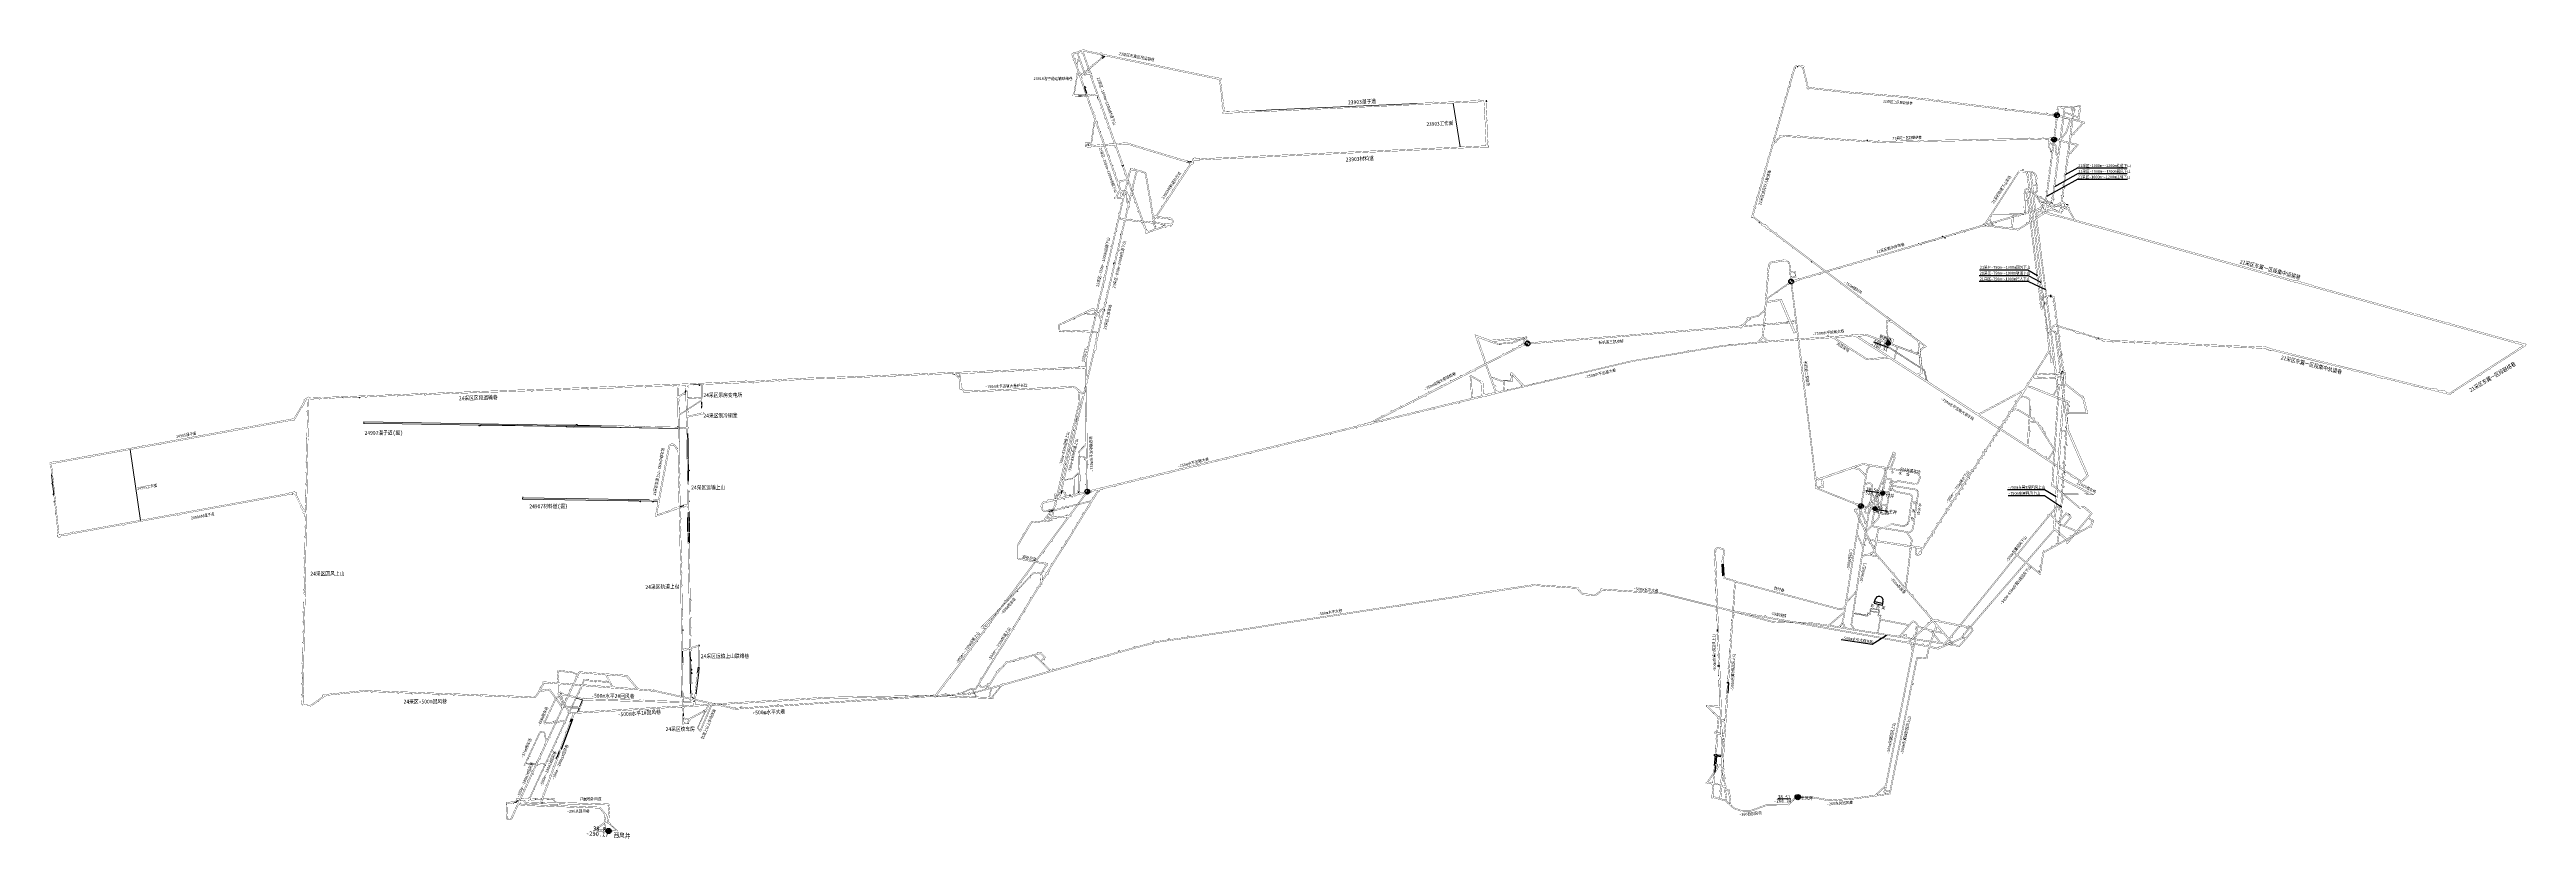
# Model space of a CAD drawing. Extents: x 39491721 to 39501025, y 3850790 to 3853755.
import ezdxf

# ---------------------------------------------------------------- set-up
doc = ezdxf.new("R2010")
doc.units = 0
doc.header["$MEASUREMENT"] = 0
doc.linetypes.add('ACAD_ISO03W100', pattern=[30, 12, -18])
doc.linetypes.add('虚线', pattern=[0.0045, 0.00175, -0.001, 0.00175])
for name, color, linetype in [('2018年1月新测点', 7, 'Continuous'), ('7煤煤巷', 7, 'Continuous'), ('9煤煤巷', 7, 'Continuous'), ('井筒', 7, 'Continuous'), ('图签', 7, 'Continuous'), ('岩巷', 7, 'Continuous'), ('岩巷道名', 7, 'Continuous'), ('巷道名称', 7, 'Continuous'), ('月末色框', 7, 'Continuous'), ('溜煤眼', 7, 'Continuous'), ('煤巷', 7, 'Continuous'), ('防尘', 7, 'ACAD_ISO03W100')]:
    doc.layers.add(name, color=color, linetype=linetype)
for name, color, linetype, lineweight in [('回采工作面ZSLK0900DCJ', 7, 'Continuous', 0), ('回采月份ZSLK0900DCJ', 7, 'Continuous', 0), ('岩巷ZSLK0900DCJ', 7, 'Continuous', 0), ('煤巷ZSLK0700DCJ', 7, 'Continuous', 0), ('煤巷ZSLK0900DCJ', 7, 'Continuous', 0), ('设计巷道ZSLK0900DCJ', 7, 'Continuous', 0), ('进尺ZSLK0900DCJ', 7, 'Continuous', 0)]:
    doc.layers.add(name, color=color, linetype=linetype, lineweight=lineweight)
doc.styles.add('HZ', font='', dxfattribs={"width": 0.8})
doc.styles.get("Standard").update_dxf_attribs({"font": ''})
doc.styles.get('HZ').set_extended_font_data('SimSun')
doc.styles.get('Standard').set_extended_font_data('SimSun')

msp = doc.modelspace()

# ---------------------------------------------------------------- hatches: boundary and pattern name
at = {"layer": '溜煤眼', "lineweight": 40}
h = msp.add_hatch(color=256, dxfattribs=at)
h.paths.add_polyline_path([(39499261.1, 3853517.2), (39499261.1, 3853508.2), (39499270.1, 3853508.2, 0.414214)])
h.paths.add_polyline_path([(39499261.1, 3853499.2), (39499261.1, 3853508.2), (39499252.1, 3853508.2, 0.414214)])
h = msp.add_hatch(color=256, dxfattribs=at)
h.paths.add_polyline_path([(39499261.1, 3853516.6), (39499261.1, 3853508.2), (39499269.5, 3853508.2, 0.414214)])
h.paths.add_polyline_path([(39499261.1, 3853499.8), (39499261.1, 3853508.2), (39499252.7, 3853508.2, 0.414214)])
h = msp.add_hatch(color=256, dxfattribs=at)
h.paths.add_polyline_path([(39499251, 3853425.5), (39499251, 3853416.5), (39499260, 3853416.5, 0.414214)])
h.paths.add_polyline_path([(39499251, 3853407.5), (39499251, 3853416.5), (39499242, 3853416.5, 0.414214)])
h = msp.add_hatch(color=256, dxfattribs=at)
h.paths.add_polyline_path([(39499251, 3853424.9), (39499251, 3853416.5), (39499259.4, 3853416.5, 0.414214)])
h.paths.add_polyline_path([(39499251, 3853408.1), (39499251, 3853416.5), (39499242.6, 3853416.5, 0.414214)])
h = msp.add_hatch(color=256, dxfattribs=at)
h.paths.add_polyline_path([(39498262.6, 3852892.2), (39498262.6, 3852883.2), (39498271.6, 3852883.2, 0.414214)])
h.paths.add_polyline_path([(39498262.6, 3852874.2), (39498262.6, 3852883.2), (39498253.6, 3852883.2, 0.414214)])
h = msp.add_hatch(color=256, dxfattribs=at)
h.paths.add_polyline_path([(39497272.7, 3852659.3), (39497272.7, 3852650.3), (39497281.7, 3852650.3, 0.414214)])
h.paths.add_polyline_path([(39497272.7, 3852641.3), (39497272.7, 3852650.3), (39497263.7, 3852650.3, 0.414214)])
h = msp.add_hatch(color=256, dxfattribs=at)
h.paths.add_polyline_path([(39495619.2, 3852102.7), (39495619.2, 3852093.7), (39495628.2, 3852093.7, 0.414214)])
h.paths.add_polyline_path([(39495619.2, 3852084.7), (39495619.2, 3852093.7), (39495610.2, 3852093.7, 0.414214)])
h = msp.add_hatch(color=256, dxfattribs=at)
h.paths.add_polyline_path([(39498525.5, 3852048.3), (39498525.5, 3852039.3), (39498534.5, 3852039.3, 0.414214)])
h.paths.add_polyline_path([(39498525.5, 3852030.3), (39498525.5, 3852039.3), (39498516.5, 3852039.3, 0.414214)])
h = msp.add_hatch(color=256, dxfattribs=at)
h.paths.add_polyline_path([(39498525.5, 3852047.7), (39498525.5, 3852039.3), (39498533.9, 3852039.3, 0.414214)])
h.paths.add_polyline_path([(39498525.5, 3852030.9), (39498525.5, 3852039.3), (39498517.1, 3852039.3, 0.414214)])

# ---------------------------------------------------------------- linework, layer by layer
at = {"lineweight": -3}
for p, q in [((39499339.4, 3853268), (39499222.6, 3853202.6)), ((39499340.7, 3853289.2), (39499251.8, 3853239.5)), ((39499339.8, 3853310.8), (39499292.7, 3853284)), ((39499339.4, 3853268), (39499526.8, 3853268)), ((39499339.8, 3853310.8), (39499525.4, 3853310.8)), ((39499340.7, 3853289.2), (39499525.4, 3853289.2)), ((39498968.9, 3852905.6), (39499152.8, 3852905.6)), ((39498969.5, 3852884.4), (39499151.6, 3852884.4)), ((39498970.1, 3852927.2), (39499152, 3852927.2)), ((39499151.6, 3852884.4), (39499218.2, 3852853.2)), ((39499152, 3852927.2), (39499188, 3852905.2)), ((39499152.8, 3852905.6), (39499200.9, 3852880.6)), ((39499075.7, 3852101.8), (39499214.2, 3852101.8)), ((39499078.2, 3852078.9), (39499214.2, 3852078.9)), ((39499214.2, 3852101.8), (39499259, 3852075.6)), ((39499214.2, 3852078.9), (39499277.9, 3852036)), ((39498567.3, 3851520.1), (39498620.8, 3851553.6)), ((39498450.6, 3851538.5), (39498567.3, 3851520.1))]:
    msp.add_line(p, q, dxfattribs=at)
at = {"color": 0, "lineweight": 30}
for p, q in [((39498578.4, 3851689.3), (39498573.8, 3851674.2)), ((39498604.4, 3851666.1), (39498574.7, 3851672.8)), ((39498606, 3851673.2), (39498576.3, 3851679.9)), ((39498607.8, 3851681.5), (39498604.4, 3851666.1))]:
    msp.add_line(p, q, dxfattribs=at)
at = {"color": 7}
for points in [[(39499254.2, 3853503.6), (39499255.3, 3853512.5)], [(39495750.2, 3853318.5), (39495756.2, 3853320.7)], [(39497995.1, 3851438.1), (39497985.7, 3851437.8)]]:
    msp.add_lwpolyline(points, dxfattribs=at)
at = {"color": 24}
for points in [[(39498830.4, 3853052.9), (39498833.2, 3853053.7)], [(39498830.9, 3853051.1), (39498830.4, 3853052.9)], [(39498830.9, 3853052.9), (39498833.7, 3853053.8)], [(39498831.4, 3853051.1), (39498830.9, 3853052.9)], [(39498839.6, 3853049.1), (39498840.2, 3853047.1)], [(39498840, 3853049.2), (39498840.6, 3853047.1)], [(39498840.2, 3853047.1), (39498842.9, 3853047.9)], [(39498840.6, 3853047.1), (39498843.3, 3853047.9)], [(39495576.2, 3852367.1), (39495578.8, 3852366.5)], [(39498006.3, 3851777.8), (39498003.5, 3851821)], [(39498006.9, 3851777.8), (39498004.1, 3851821)], [(39498010.6, 3851778), (39498007.8, 3851821.3)], [(39498011.2, 3851778), (39498008.4, 3851821.3)]]:
    msp.add_lwpolyline(points, dxfattribs=at)
at = {"color": 3}
msp.add_circle((39495136.3, 3852538.3), 0.1, dxfattribs=at)
at = {"color": 7}
for centre in [(39497991.9, 3851367.3), (39497992.6, 3851366.4)]:
    msp.add_circle(centre, 0.1, dxfattribs=at)
at = {"color": 0, "lineweight": 30}
msp.add_arc((39498593, 3851684.9), 15.2, 347.26653, 167.26653, dxfattribs=at)
at = {"layer": '2018年1月新测点', "color": 0, "const_width": 1}
msp.add_lwpolyline([(39495590.6, 3853665.5), (39495592.7, 3853666.2), (39495591.8, 3853669), (39495589.6, 3853668.2)], dxfattribs=at)
at = {"layer": '2018年1月新测点', "color": 24}
msp.add_lwpolyline([(39495474.3, 3852020.6), (39495490.3, 3852024.4)], dxfattribs=at)
at = {"layer": '2018年1月新测点', "color": 7}
for points in [[(39497985.4, 3851575.5), (39497985.6, 3851568.1)], [(39498028.4, 3851375.2), (39498021.9, 3851375.6)]]:
    msp.add_lwpolyline(points, dxfattribs=at)
at = {"layer": '7煤煤巷', "color": 7}
for p, q in [((39497977.5, 3851100.9), (39497974.3, 3851065)), ((39497974.4, 3851101.3), (39497975.1, 3851106)), ((39497974.4, 3851101.3), (39497977.5, 3851100.9)), ((39497975.1, 3851106), (39497978, 3851105.6)), ((39497975.1, 3851106), (39497978, 3851105.6)), ((39497978.1, 3851107.4), (39497978, 3851105.6)), ((39497982.2, 3851100.3), (39497979.4, 3851069.4)), ((39497982.8, 3851107), (39497982.6, 3851105)), ((39497979, 3851064.7), (39497976.7, 3851038.5))]:
    msp.add_line(p, q, dxfattribs=at)
at = {"layer": '7煤煤巷', "color": 0}
for p, q in [((39497982.2, 3851100.3), (39497998.3, 3851098.1)), ((39497982.7, 3851105), (39497998.7, 3851102.8))]:
    msp.add_line(p, q, dxfattribs=at)
at = {"layer": '7煤煤巷', "color": 7, "const_width": 1}
for points in [[(39498221.1, 3852811.4), (39498241.5, 3852763.4)], [(39498278, 3852695.8), (39498226.3, 3852817.2)], [(39498241.5, 3852763.4), (39498273.2, 3852689.1)], [(39498272.6, 3852689.1), (39498284.6, 3852692.1)], [(39498277.5, 3852695.7), (39498284, 3852697.1)], [(39499706.5, 3852654.5), (39499705.8, 3852652.1)], [(39499717.3, 3852651.6), (39499706.5, 3852654.5)], [(39499709.3, 3852646.6), (39499742.7, 3852645.1)], [(39499251, 3852256.4), (39499266.2, 3852488.2)], [(39499266.9, 3852493), (39499262.9, 3852491.4), (39499264.4, 3852487.5), (39499266, 3852488.1)], [(39499269.7, 3852494.1), (39499268.5, 3852497.1), (39499265.7, 3852496), (39499266.9, 3852493)], [(39499270.3, 3852489.8), (39499268.2, 3852458.1)], [(39499277.3, 3852497), (39499269.7, 3852494.1)], [(39499277.9, 3852492.8), (39499270.3, 3852489.8)], [(39499281.9, 3852498.8), (39499287.1, 3852500.8)], [(39499289.4, 3852497.2), (39499282.7, 3852494.6)], [(39499288.4, 3852537.4), (39499286, 3852500.4)], [(39499289.4, 3852497.2), (39499299.4, 3852489.9), (39499320.8, 3852472.8), (39499353.2, 3852448.1)], [(39499292.1, 3852501.4), (39499294.8, 3852540.3)], [(39499321.3, 3852478.8), (39499302.1, 3852494), (39499292.1, 3852501.4)], [(39499323.4, 3852476.6), (39499324.6, 3852478.2), (39499322, 3852480.2), (39499320.9, 3852478.6)], [(39499258.9, 3852313.7), (39499268.3, 3852457.9)], [(39499355.6, 3852452.1), (39499323.7, 3852476.9)], [(39499255.2, 3852256.4), (39499258.9, 3852313.7)], [(39499244.5, 3852158), (39499249.6, 3852236.1)], [(39499248.7, 3852157.7), (39499251.4, 3852199.3)], [(39499251.4, 3852199.3), (39499253.9, 3852236.8)], [(39499241.5, 3852112.5), (39499244.5, 3852158)], [(39499245.7, 3852112.2), (39499241.5, 3852112.5)], [(39499245.8, 3852114.2), (39499298.1, 3852070.4)], [(39499246.2, 3852119.4), (39499248.7, 3852157.7)], [(39499246.2, 3852119.4), (39499300.8, 3852073.6)], [(39499298.1, 3852070.4), (39499332.6, 3852041.5)], [(39499300.8, 3852073.6), (39499335.3, 3852044.7)], [(39499332.6, 3852041.5), (39499347.1, 3852029.3)], [(39499335.3, 3852044.7), (39499346.1, 3852035.6)], [(39499346.1, 3852035.6), (39499366, 3852036.8)], [(39499349.2, 3852031.7), (39499347.1, 3852029.3)], [(39499349.2, 3852031.7), (39499363.5, 3852032.9)], [(39499362.1, 3852032.8), (39499387.9, 3852011.1)], [(39499394.4, 3852012.4), (39499365.8, 3852036.8)], [(39499381.8, 3851995.4), (39499394.4, 3852012.4)], [(39499387.9, 3852011.1), (39499376.1, 3851995.4)], [(39497976, 3851832.7), (39497977.3, 3851797.8)], [(39497980.7, 3851832.8), (39497982.3, 3851790.5), (39497984, 3851743.7)], [(39497977.3, 3851797.8), (39497975.1, 3851797.7), (39497975.2, 3851794.5), (39497977.4, 3851794.6)], [(39497978.6, 3851762.3), (39497976.1, 3851762.2), (39497976.2, 3851759.2), (39497978.7, 3851759.3)], [(39497977.4, 3851794.6), (39497977.6, 3851790.3), (39497978.6, 3851762.3)], [(39497978.7, 3851759.3), (39497979.3, 3851743.6)], [(39497979.3, 3851743.6), (39497979.4, 3851739.5)], [(39497979.4, 3851739.5), (39497980, 3851724.2)], [(39497984.2, 3851738.2), (39497988.1, 3851629.8)], [(39497980, 3851724.2), (39497977.6, 3851724.1), (39497977.7, 3851721.1), (39497980.1, 3851721.2)], [(39497981.3, 3851688.1), (39497978.6, 3851688), (39497978.7, 3851685.4), (39497981.4, 3851685.5)], [(39497980.1, 3851721.2), (39497981.3, 3851688.1)], [(39497982.7, 3851650.3), (39497980.2, 3851650.2), (39497980.5, 3851647.2), (39497982.8, 3851647.3)], [(39497981.4, 3851685.5), (39497982.7, 3851650.3)], [(39497982.8, 3851647.3), (39497983.4, 3851629.6)], [(39497985.9, 3851559.8), (39497983.2, 3851559.7), (39497983.3, 3851557), (39497986, 3851557.1)], [(39497984.2, 3851607.8), (39497984.6, 3851596.1)], [(39497985.6, 3851568.1), (39497985.9, 3851559.8)], [(39497986, 3851557.1), (39497987.4, 3851518.5)], [(39497988.1, 3851629.8), (39497989.3, 3851597.7)], [(39497990.3, 3851568.3), (39497995.1, 3851438.1)], [(39497987.4, 3851518.5), (39497985.1, 3851518.4), (39497985.2, 3851515.8), (39497986.6, 3851515.8)], [(39497988.8, 3851480.1), (39497986.1, 3851480), (39497986.2, 3851477.3), (39497988.9, 3851477.4)], [(39497988.1, 3851501.1), (39497987.1, 3851502.4), (39497986.6, 3851515.8)], [(39497988.1, 3851501.1), (39497988.8, 3851480.1)], [(39497988.9, 3851477.4), (39497990.2, 3851441.8)], [(39497990.2, 3851441.8), (39497987.6, 3851441.7), (39497987.7, 3851438.9), (39497990.3, 3851439)], [(39497991.6, 3851404.2), (39497988.7, 3851404.1), (39497988.8, 3851401.3), (39497991.7, 3851401.4)], [(39497992.3, 3851385.5), (39497989.5, 3851385.4), (39497989.1, 3851382.2), (39497991.3, 3851382.3)], [(39497993, 3851364.5), (39497990.1, 3851364.4), (39497990.2, 3851361.7), (39497993.1, 3851361.8)], [(39497990.3, 3851438.6), (39497991.6, 3851404.2)], [(39497991.1, 3851382.3), (39497991.5, 3851376.9), (39497991.6, 3851372.4), (39497991.9, 3851367.3), (39497993, 3851365.9), (39497993, 3851364.5)], [(39497991.7, 3851401.4), (39497992.3, 3851385.5)], [(39497993.1, 3851361.8), (39497994.3, 3851328.9)], [(39497995.1, 3851438.1), (39497999, 3851329.1)], [(39497943.5, 3851291), (39497993, 3851287.8)], [(39497943.5, 3851284.6), (39497943.5, 3851284.6), (39497943.5, 3851284.6), (39497943.5, 3851284.6), (39497946.8, 3851284.5)], [(39497952.2, 3851285.7), (39497993, 3851283.3)], [(39497994.5, 3851324.9), (39497991.8, 3851324.8), (39497991.8, 3851327.4), (39497994.4, 3851327.5)], [(39497992.8, 3851287.8), (39497992.7, 3851289.8), (39497995.6, 3851289.9)], [(39497992.7, 3851287.6), (39497992.7, 3851289.8), (39497995.6, 3851289.9)], [(39497993, 3851283.3), (39497995.4, 3851275), (39497996.1, 3851275)], [(39497994.5, 3851324.9), (39497995.6, 3851289.9)], [(39497996.1, 3851275), (39497996.7, 3851257.7)], [(39497999, 3851329.1), (39498001.4, 3851257.8)], [(39497996.1, 3851247.6), (39497994.6, 3851247.6), (39497994.5, 3851250.6), (39497997, 3851250.7)], [(39497998.3, 3851212.1), (39497996, 3851212), (39497996.1, 3851209.1), (39497998.4, 3851209.2)], [(39497996.1, 3851247.6), (39497996.5, 3851236.4), (39497996.8, 3851231.7), (39497997.6, 3851230.7), (39497998.3, 3851212.1)], [(39497996.7, 3851257.7), (39497997, 3851250.7)], [(39497999.5, 3851174.8), (39497996.9, 3851174.7), (39497997, 3851171.8), (39497999.6, 3851171.9)], [(39497998.4, 3851209.2), (39497999.5, 3851174.8)], [(39498001.4, 3851257.8), (39498006.1, 3851118.7)], [(39497977.5, 3851100.7), (39497974.3, 3851065)], [(39497974.4, 3851101.3), (39497977.5, 3851100.9)], [(39497975.1, 3851106), (39497974.8, 3851101.3)], [(39497975.1, 3851106), (39497978, 3851105.6)], [(39497978.1, 3851107.4), (39497978, 3851105.6)], [(39497982.2, 3851100.3), (39497979, 3851064.7)], [(39497982.9, 3851106.9), (39497982.8, 3851104.9)], [(39498000.7, 3851137.9), (39497998.2, 3851137.8), (39497998.3, 3851135.2), (39498000.8, 3851135.3)], [(39497999.6, 3851171.9), (39498000.7, 3851137.9)], [(39498000.8, 3851135.3), (39498001.4, 3851118.6)], [(39497942.7, 3850997.5), (39497943.3, 3851002.4)], [(39497968.3, 3850989.8), (39497965.2, 3850991.4), (39497965.6, 3850994.4), (39497965.6, 3850994.7)], [(39497968.3, 3850989.8), (39497965.2, 3850991.4), (39497965.6, 3850994.4), (39497965.6, 3850994.7)], [(39497968.3, 3850989.8), (39497968, 3850985.7)], [(39497969.7, 3851013), (39497968.4, 3850999.1), (39497968.4, 3850999.1), (39497968.4, 3850999.1)], [(39497969.7, 3851013), (39497968.4, 3850999.1), (39497968.4, 3850999.1), (39497968.4, 3850999.1)], [(39497971.2, 3851030.5), (39497969.7, 3851013.1)], [(39497974.3, 3851065.2), (39497972, 3851039.1)], [(39497972.9, 3850994.5), (39497972.1, 3850983.7)], [(39497972.9, 3850994.5), (39497998.2, 3850990.1)], [(39497974.3, 3851012.7), (39497973.2, 3850997.6)], [(39497974.3, 3851012.7), (39497973.2, 3850997.6)], [(39497973.2, 3850997.6), (39497997.9, 3850993.3)], [(39497976.7, 3851038.5), (39497974.3, 3851012.7)], [(39497979, 3851064.9), (39497977.7, 3851049.7)], [(39498002.9, 3851069), (39497994.1, 3851069.6), (39497992, 3851068.8), (39497984.7, 3851069.1)], [(39497984.7, 3851064.5), (39497987, 3851064.4)], [(39498003.4, 3851059.2), (39498003, 3851059.2), (39498002.9, 3851062.1), (39498001.4, 3851062.8), (39497998.9, 3851063), (39497995.7, 3851063.7), (39497993.9, 3851063.7), (39497992.4, 3851061.7)], [(39498007.7, 3851065.6), (39498010.2, 3851065), (39498010.1, 3851062.3), (39498007.7, 3851062)], [(39498007.7, 3851062), (39498007.7, 3851059.3)]]:
    msp.add_lwpolyline(points, dxfattribs=at)
at = {"layer": '7煤煤巷', "color": 0, "const_width": 1}
for points in [[(39497982.2, 3851100.3), (39497998.3, 3851098.1)], [(39497982.6, 3851105), (39497998.7, 3851102.8)], [(39498001.8, 3851100.5), (39497998.8, 3851100.4), (39497998.9, 3851097.3), (39498001.9, 3851097.4)], [(39498001.2, 3851118.6), (39498001.8, 3851100.5)], [(39498001.9, 3851097.4), (39498002.9, 3851068.9)], [(39498005.9, 3851118.7), (39498007.7, 3851065.6)]]:
    msp.add_lwpolyline(points, dxfattribs=at)
at = {"layer": '9煤煤巷', "color": 24, "const_width": 1}
for points in [[(39497098.1, 3852509.3), (39497105.1, 3852509.4)], [(39499286.2, 3851967.5), (39499273.9, 3851972.1)]]:
    msp.add_lwpolyline(points, dxfattribs=at)
at = {"layer": '9煤煤巷', "color": 7, "const_width": 1}
for points in [[(39496888.9, 3852451.3), (39496887.2, 3852454)], [(39496892.1, 3852453), (39496888.9, 3852451.3)], [(39496892.1, 3852453), (39496890.4, 3852455.7)], [(39499353.4, 3852448.4), (39499352.5, 3852447.2), (39499355.2, 3852445), (39499356.2, 3852446.2)], [(39499356.2, 3852446.2), (39499358, 3852444.7)], [(39499361.1, 3852450.8), (39499357.1, 3852453.8)], [(39499357.1, 3852445.3), (39499357.9, 3852444), (39499370.3, 3852391.8)], [(39499359.6, 3852448.8), (39499360.9, 3852450.6)], [(39499361.4, 3852447.4), (39499359.6, 3852448.8)], [(39499378, 3852385.8), (39499362.8, 3852446.4), (39499361.4, 3852447.9)], [(39499274.7, 3852342.4), (39499273.1, 3852320.7), (39499271.3, 3852293.2), (39499268, 3852247.3)], [(39499280.8, 3852343.6), (39499279.2, 3852322.3)], [(39499266, 3852218.4), (39499263.7, 3852184.5)], [(39499264.1, 3852247.6), (39499263.9, 3852244.3)], [(39499263.9, 3852244.3), (39499267.8, 3852244)], [(39499268, 3852247.3), (39499264.1, 3852247.6)], [(39499267.8, 3852244), (39499266, 3852218.4)], [(39499272.3, 3852221.5), (39499267.5, 3852152.9)], [(39499276.5, 3852288.3), (39499272.3, 3852221.5)], [(39498925.6, 3852140.7), (39498934.3, 3852141.5)], [(39499258.1, 3852105), (39499253, 3852031.3)], [(39499263.7, 3852184.5), (39499258.4, 3852109.1)], [(39499267, 3852146.3), (39499264.1, 3852104.4)], [(39499371.2, 3852096.9), (39499266.6, 3852152.6)], [(39499267, 3852146.3), (39499380, 3852086.4)], [(39499252.6, 3852024.5), (39499250.6, 3851996.5)], [(39499259.1, 3852032.2), (39499256.2, 3851990.5)], [(39499263.8, 3852100.2), (39499259.5, 3852038.6)], [(39499282.8, 3852082.9), (39499283.2, 3852082.9)], [(39499380.1, 3852086.9), (39499344.4, 3852087.3), (39499283.2, 3852087.9)], [(39499289.8, 3852082.8), (39499344.3, 3852082.3), (39499399.6, 3852081.8)], [(39499399.6, 3852081.8), (39499371.2, 3852096.9)], [(39499228.6, 3852002.4), (39499162.3, 3851922.1), (39499132.3, 3851884.6)], [(39499135.4, 3851882.1), (39499165.4, 3851919.5), (39499235.6, 3852004.6)], [(39499135.4, 3851882.1), (39499165.4, 3851919.5), (39499235.2, 3852004.2)], [(39499248.4, 3851950.8), (39499144.7, 3851830.2)], [(39499147.8, 3851827.7), (39499252.6, 3851949.5)], [(39499228.1, 3852008.1), (39499225.5, 3852005)], [(39499225.5, 3852005), (39499228.6, 3852002.4)], [(39499228.1, 3852008.1), (39499231.1, 3852005.5)], [(39499232.2, 3852006.8), (39499231.1, 3852005.5)], [(39499235.7, 3852004.4), (39499238.8, 3852003.2), (39499250.5, 3851990.5)], [(39499250.6, 3851996.5), (39499241.8, 3852005.9), (39499237.9, 3852007.4)], [(39499250.5, 3851990.5), (39499247.6, 3851950.4)], [(39499252, 3851949.4), (39499266.2, 3851936.9)], [(39499267, 3851943.9), (39499253.7, 3851955.4), (39499255.9, 3851984.7)], [(39499255.9, 3851984.7), (39499269.7, 3851969.7)], [(39499266.5, 3851979.5), (39499256.2, 3851990.5)], [(39499269, 3851934.5), (39499293.9, 3851913)], [(39499298.8, 3851916.4), (39499270.7, 3851940.7)], [(39498573.4, 3851889.1), (39498577.8, 3851888.4)], [(39498578.4, 3851892.4), (39498573.9, 3851893)], [(39499108.2, 3851854.9), (39499036.5, 3851766.1)], [(39499045.9, 3851771.3), (39499111.3, 3851852.4)], [(39499142.1, 3851827.2), (39499098.3, 3851776.3)], [(39499106.1, 3851861.9), (39499103.6, 3851858.8)], [(39499103.6, 3851858.8), (39499108.2, 3851854.9)], [(39499110.7, 3851858.1), (39499106.1, 3851861.9)], [(39499132.6, 3851885.1), (39499110.7, 3851858.1)], [(39499111.3, 3851852.4), (39499142.2, 3851827.1)], [(39499113.8, 3851855.5), (39499135.7, 3851882.5)], [(39499145, 3851829.9), (39499113.8, 3851855.5)], [(39499140.6, 3851833.5), (39499140.6, 3851833.5)], [(39499196.4, 3851788.3), (39499147.3, 3851828.1)], [(39499295, 3851910.3), (39499297.2, 3851900)], [(39499301.9, 3851905.7), (39499300.4, 3851912.8)], [(39498049.9, 3851755.8), (39498043.2, 3851646.7)], [(39498047.1, 3851645.6), (39498052.9, 3851739.2)], [(39498399.7, 3851665.8), (39498095.4, 3851746.6), (39498062.6, 3851754.7), (39498052.7, 3851759.1)], [(39498052.9, 3851739.2), (39498053.8, 3851754.3)], [(39498694.4, 3851752.1), (39498689.9, 3851752.7)], [(39499036.5, 3851766.2), (39498896.5, 3851592.9)], [(39498901, 3851592), (39499046, 3851771.5)], [(39499138.8, 3851823.4), (39498969.4, 3851626.3)], [(39499003.9, 3851660.4), (39499145.1, 3851824.4)], [(39499102.4, 3851774.9), (39499145.2, 3851824.6)], [(39499144.8, 3851824.6), (39499195.8, 3851783.7)], [(39499196.6, 3851816.2), (39499196, 3851812.2)], [(39499196, 3851812.2), (39499200, 3851812.2)], [(39499200.6, 3851816.2), (39499196.6, 3851816.2)], [(39498042.6, 3851641.7), (39498042, 3851634.2)], [(39498042.6, 3851641.7), (39498042, 3851634.2)], [(39498042.9, 3851641.8), (39498042.3, 3851634.3)], [(39498046.2, 3851633.7), (39498046.7, 3851641)], [(39498046.2, 3851633.7), (39498046.7, 3851641)], [(39498046.5, 3851633.8), (39498047, 3851641.2)], [(39498047.1, 3851646), (39498123.6, 3851631.8)], [(39498465.1, 3851664.9), (39498455.4, 3851655), (39498446.8, 3851653), (39498399.7, 3851665.8)], [(39498981.9, 3851698.6), (39498932.1, 3851636.9)], [(39498936.2, 3851635.7), (39498953.6, 3851657.2)], [(39498938.6, 3851584.4), (39499000.5, 3851656.4)], [(39498956.8, 3851661.1), (39498982.9, 3851693.5)], [(39498995.3, 3851656.4), (39498966.1, 3851622.2)], [(39498973, 3851624.4), (39499003.9, 3851660.4)], [(39498035.1, 3851535.9), (39498035.8, 3851547.1), (39498037.3, 3851571.5)], [(39498040.5, 3851613.7), (39498037.2, 3851612), (39498038.5, 3851609.3), (39498039.8, 3851610)], [(39498040.5, 3851613.7), (39498037.2, 3851612), (39498038.5, 3851609.3), (39498040.3, 3851610.2)], [(39498037, 3851501.5), (39498044.4, 3851612.4)], [(39498037.6, 3851574.8), (39498038.3, 3851586.9), (39498039.8, 3851610)], [(39498041.4, 3851626.4), (39498040.5, 3851613.7)], [(39498042, 3851634.2), (39498041.4, 3851626.4)], [(39498044.4, 3851612.4), (39498045.2, 3851624.4), (39498045.4, 3851628.6)], [(39498046.2, 3851633.7), (39498049.8, 3851633.3), (39498049.2, 3851628), (39498045.4, 3851628.4)], [(39498046.2, 3851633.7), (39498049.8, 3851633.3), (39498049.2, 3851628), (39498045.4, 3851628.4)], [(39498059.5, 3851638.9), (39498086, 3851634.2)], [(39498086, 3851634.2), (39498114.5, 3851629.1)], [(39498114.5, 3851629.1), (39498136.6, 3851625.1), (39498156.9, 3851621.5)], [(39498123.6, 3851631.8), (39498163.1, 3851624.5)], [(39498156.9, 3851621.5), (39498345, 3851587.8)], [(39498163.9, 3851628.4), (39498163.1, 3851624.5)], [(39498167.8, 3851627.7), (39498163.9, 3851628.4)], [(39498167.1, 3851623.8), (39498167.8, 3851627.7)], [(39498346.2, 3851591.7), (39498167.1, 3851623.8)], [(39498345, 3851587.8), (39498374.4, 3851582.6), (39498480.5, 3851563.7), (39498687.9, 3851526.5), (39498709.4, 3851522.6)], [(39498699.3, 3851528.5), (39498688.6, 3851530.4), (39498481.2, 3851567.6), (39498375.1, 3851586.5), (39498346.2, 3851591.7)], [(39498456.3, 3851610.5), (39498455.4, 3851606.7), (39498454.2, 3851603), (39498452.6, 3851599.4), (39498450.6, 3851596), (39498448.2, 3851592.9), (39498445.6, 3851590.3), (39498442.7, 3851588.3), (39498439.4, 3851586.9)], [(39498722.4, 3851553.4), (39498725.4, 3851550.4)], [(39498728.2, 3851553.2), (39498725.2, 3851556.2)], [(39498800.6, 3851571.6), (39498780.7, 3851576.1), (39498765.2, 3851580.6)], [(39498774.7, 3851600), (39498777.6, 3851596.5)], [(39498780.6, 3851599.1), (39498777.8, 3851602.5)], [(39498788.6, 3851570.3), (39498799.3, 3851567.8)], [(39498804.7, 3851566.6), (39498828.4, 3851561.2)], [(39498825.8, 3851565.8), (39498806.2, 3851570.3)], [(39498829, 3851565.2), (39498825.8, 3851565.8)], [(39498828.4, 3851561.2), (39498834.6, 3851560)], [(39498893.7, 3851589.4), (39498855.3, 3851541.9)], [(39498858, 3851538.8), (39498864.6, 3851547)], [(39498864.6, 3851547), (39498867.5, 3851544.3)], [(39498867, 3851550.2), (39498870.1, 3851547.4)], [(39498867.1, 3851550.1), (39498898.1, 3851588.5)], [(39498867.5, 3851544.3), (39498870, 3851547.4)], [(39498929.4, 3851633.6), (39498896.5, 3851592.9)], [(39498911, 3851558.2), (39498900, 3851543.6)], [(39498901, 3851592), (39498933.5, 3851632.3)], [(39498905, 3851544.8), (39498918.9, 3851561.4)], [(39498909.2, 3851562.4), (39498908.8, 3851558.5)], [(39498908.8, 3851558.5), (39498911, 3851558.2)], [(39498914.1, 3851561.9), (39498909.2, 3851562.4)], [(39498920.1, 3851569), (39498914.1, 3851561.9)], [(39498918.9, 3851561.4), (39498923.1, 3851566.4)], [(39498931.5, 3851582.3), (39498919.8, 3851568.7)], [(39498922.8, 3851566.1), (39498936.1, 3851581.5)], [(39498966, 3851622.4), (39498934.1, 3851585.3)], [(39498029.8, 3851466), (39498027.1, 3851466.2), (39498026.9, 3851463), (39498029.6, 3851462.8)], [(39498027.3, 3851428.8), (39498029.6, 3851462.8)], [(39498029.8, 3851466), (39498032.2, 3851501.2)], [(39498032.5, 3851498.3), (39498031.7, 3851486.7)], [(39498032.5, 3851498.3), (39498033.5, 3851510.5), (39498034.9, 3851532.9)], [(39498033.2, 3851448.2), (39498035, 3851472.7)], [(39498035, 3851472.7), (39498035.9, 3851486.7)], [(39498035.9, 3851486.7), (39498037, 3851501.5)], [(39498707.4, 3851527), (39498704.4, 3851527.5)], [(39498710.3, 3851530.5), (39498706.8, 3851528.5)], [(39498706.8, 3851528.5), (39498707.4, 3851527)], [(39498709.4, 3851522.6), (39498717.6, 3851503.8)], [(39498709.4, 3851522.6), (39498710.2, 3851520.6)], [(39498712.2, 3851526.1), (39498710.3, 3851530.5)], [(39498711.8, 3851517), (39498713.3, 3851513.6)], [(39498723.8, 3851524), (39498712.2, 3851526.1)], [(39498720.4, 3851507.3), (39498713.8, 3851522.4)], [(39498714.1, 3851521.7), (39498778.7, 3851510)], [(39498718.5, 3851504.3), (39498714.5, 3851502.2)], [(39498717.6, 3851503.8), (39498714.5, 3851502.2)], [(39498714.5, 3851502.2), (39498716.5, 3851498.8)], [(39498716.3, 3851498.6), (39498719.2, 3851500.1)], [(39498720.4, 3851507.3), (39498720, 3851508.2)], [(39498720.6, 3851508.1), (39498720.4, 3851507.3)], [(39498744.3, 3851520.3), (39498723.8, 3851524)], [(39498750.4, 3851471.6), (39498747.9, 3851471.7), (39498734.7, 3851471.9)], [(39498737.7, 3851467.4), (39498747.8, 3851467.7), (39498752, 3851467.4)], [(39498754.2, 3851518.5), (39498744.3, 3851520.3)], [(39498770.1, 3851469.7), (39498770.1, 3851469.7), (39498750.4, 3851471.6)], [(39498752, 3851467.4), (39498773.4, 3851465.8)], [(39498755, 3851522.4), (39498754.2, 3851518.5)], [(39498758.9, 3851521.7), (39498755, 3851522.4)], [(39498758.2, 3851517.8), (39498758.9, 3851521.7)], [(39498773.8, 3851515), (39498758.2, 3851517.8)], [(39498774.5, 3851518.9), (39498773.8, 3851515)], [(39498773.8, 3851487.1), (39498775, 3851492.9)], [(39498778.4, 3851518.2), (39498774.5, 3851518.9)], [(39498775.8, 3851496.5), (39498778.6, 3851509.3)], [(39498777.7, 3851486.3), (39498779.3, 3851493.8)], [(39498777.8, 3851514.2), (39498778.4, 3851518.2)], [(39498780, 3851513.8), (39498777.8, 3851514.2)], [(39498779.3, 3851493.8), (39498782.5, 3851508.5)], [(39498788.4, 3851538), (39498779.8, 3851514)], [(39498793.2, 3851537.6), (39498784.2, 3851512.5)], [(39498808, 3851507.5), (39498784.2, 3851512.5)], [(39498852.8, 3851538.7), (39498837.1, 3851524.1)], [(39498856.1, 3851535.8), (39498842.5, 3851523.5)], [(39498022.2, 3851353.2), (39498023.7, 3851375.5)], [(39498024.7, 3851389.5), (39498022.4, 3851389.6), (39498022.6, 3851392.7), (39498024.9, 3851392.6)], [(39498023.7, 3851375.5), (39498024.7, 3851389.5)], [(39498027.1, 3851425.6), (39498024.5, 3851425.8), (39498024.7, 3851429), (39498027.3, 3851428.8)], [(39498024.9, 3851392.6), (39498027.1, 3851425.6)], [(39498025.8, 3851336.7), (39498028.4, 3851375.2)], [(39498028.4, 3851375.2), (39498031.3, 3851417.9)], [(39498031.3, 3851418.2), (39498032.8, 3851417.8), (39498032.9, 3851421.8), (39498031.5, 3851421.9)], [(39498031.5, 3851421.4), (39498033.2, 3851448.2)], [(39497943.5, 3851284.6), (39497943.5, 3851291)], [(39498016.9, 3851273.7), (39498014.5, 3851273.9), (39498014.6, 3851276.6)], [(39498017, 3851276.4), (39498014.6, 3851276.6), (39498014.5, 3851273.9)], [(39498015.8, 3851257.9), (39498016.9, 3851273.7)], [(39498019.7, 3851316), (39498016.7, 3851316.2), (39498016.5, 3851313.4), (39498019.5, 3851313.2)], [(39498017, 3851276.4), (39498019.5, 3851313.2)], [(39498021.9, 3851349.2), (39498019.5, 3851349.9), (39498019.7, 3851352.9), (39498022.2, 3851353.2)], [(39498019.7, 3851316), (39498021.1, 3851337.3)], [(39498020.5, 3851257.6), (39498025.9, 3851336.7)], [(39498021.1, 3851337.3), (39498021.9, 3851349.2)], [(39497975.7, 3851184.2), (39497976.6, 3851190.9), (39497979.7, 3851190.5), (39497980.7, 3851188.3)], [(39497975.7, 3851184.2), (39497980.4, 3851183.6)], [(39497975.7, 3851184.2), (39497980.4, 3851183.6)], [(39497976.3, 3851188.8), (39497976.6, 3851190.9), (39497979.7, 3851190.5), (39497980.7, 3851188.3)], [(39497980.4, 3851183.6), (39497983.2, 3851183.2)], [(39497980.4, 3851183.6), (39497983.2, 3851183.2)], [(39497980.7, 3851188.3), (39497983.5, 3851187.9)], [(39497980.7, 3851188.3), (39497983.5, 3851187.9)], [(39497983.2, 3851183.2), (39497982.1, 3851166.3)], [(39497984.9, 3851207.8), (39497983.5, 3851187.9)], [(39497987.9, 3851182.6), (39497985.1, 3851141)], [(39497988.4, 3851207.6), (39497988.5, 3851207.6), (39497987.5, 3851187.4)], [(39497987.5, 3851187.4), (39497989.6, 3851187.1)], [(39497987.9, 3851182.6), (39497991.3, 3851182.2)], [(39497989.6, 3851187.1), (39497989.8, 3851189.2), (39497993.7, 3851188.5), (39497993.6, 3851186.6)], [(39497991.3, 3851182.2), (39497999.4, 3851181.1)], [(39497993.6, 3851186.6), (39497999.1, 3851185.9)], [(39498003.9, 3851185.3), (39498005.2, 3851185.1)], [(39498004.1, 3851178.9), (39498004.1, 3851178.9), (39498004.4, 3851178.7), (39498007.5, 3851178), (39498009.7, 3851177.8), (39498010.4, 3851177.8)], [(39498008.8, 3851184.7), (39498008.7, 3851186.6), (39498005.8, 3851187.1), (39498005.2, 3851185.1)], [(39498008.8, 3851184.7), (39498010.9, 3851184.4)], [(39498012.3, 3851206.6), (39498010.1, 3851206.7), (39498009.6, 3851204.2), (39498012.2, 3851204)], [(39498010.1, 3851173.5), (39498010.4, 3851177.8)], [(39498010.8, 3851184.4), (39498012.2, 3851204)], [(39498011.4, 3851123.4), (39498020.5, 3851257.6)], [(39498014.7, 3851241.3), (39498012.2, 3851241.5), (39498012, 3851238.7), (39498014.5, 3851238.5)], [(39498012.3, 3851206.6), (39498013.5, 3851223.9)], [(39498014, 3851231.7), (39498014.5, 3851238.5)], [(39498014.7, 3851241.3), (39498015.8, 3851257.9)], [(39497980.4, 3851141.3), (39497979.5, 3851128.2), (39497977.6, 3851128.4), (39497977.4, 3851125.3), (39497979.3, 3851125.1), (39497978, 3851105.5)], [(39497982.1, 3851166.3), (39497980.3, 3851166.4), (39497980, 3851163.3), (39497981.9, 3851163.2)], [(39497981.9, 3851163.2), (39497980.4, 3851141.3)], [(39497985.1, 3851141), (39497982.7, 3851105)], [(39498006.1, 3851113.9), (39498006.8, 3851123.7)], [(39498006.8, 3851123.7), (39498008.8, 3851153.7)], [(39498008.8, 3851153.7), (39498007.9, 3851153.8), (39498008.4, 3851162.2)], [(39498010.2, 3851173.5), (39498009.7, 3851173.4), (39498009.1, 3851165.1)], [(39497942.7, 3850997.6), (39497965.4, 3850994.7)], [(39497946.7, 3851001.9), (39497943.3, 3851002.3)], [(39497946.1, 3850997.2), (39497946.1, 3850997.2), (39497965.4, 3850994.7)], [(39497954.4, 3851000.9), (39497951.3, 3851001.3)], [(39497961.3, 3851000), (39497961.4, 3851000.5), (39497954.5, 3851001.4), (39497954.4, 3851000.9)], [(39497968.3, 3850999.1), (39497961.3, 3851000)], [(39497984.7, 3851064.5), (39497984.7, 3851069.1)], [(39497988.1, 3851062.9), (39497987, 3851064.4)], [(39497997.9, 3850992.9), (39497999.5, 3851015.8)], [(39497997.9, 3850986.1), (39497998.2, 3850990.1)], [(39498001.8, 3851049.6), (39497999.5, 3851049.7), (39497999.3, 3851047.1), (39498001.6, 3851046.9)], [(39498001.6, 3851046.9), (39497999.5, 3851015.8)], [(39498001.6, 3851046.9), (39497999.7, 3851019.6)], [(39498001.8, 3851049.6), (39498002.6, 3851062.2)], [(39498002.3, 3850990.4), (39498002.3, 3850990.4), (39498005.4, 3851037.8)], [(39498002.3, 3850990.4), (39498004.4, 3850990.2), (39498004.3, 3850989.1)], [(39498012.5, 3850988.3), (39498004.3, 3850989.1)], [(39498015.6, 3850991.6), (39498018.8, 3850989.2), (39498019.5, 3850988.8)], [(39498016.7, 3850990.7), (39498018.8, 3850989.2), (39498019.5, 3850988.8)], [(39498016.7, 3850990.7), (39498018.8, 3850989.2), (39498019.5, 3850988.8)], [(39498016.7, 3850990.7), (39498018.8, 3850989.2), (39498019.5, 3850988.8)], [(39498019.5, 3850988.8), (39498019, 3850982.5)], [(39498617.3, 3850990), (39498576.8, 3850952.4)], [(39498006.9, 3850984.1), (39498002.1, 3850984.5)], [(39498006.9, 3850984.1), (39498006.8, 3850982.9), (39498012.8, 3850982.3)], [(39498019, 3850983), (39498016, 3850983.3)]]:
    msp.add_lwpolyline(points, dxfattribs=at)
at = {"layer": '9煤煤巷', "color": 7}
msp.add_lwpolyline([(39498025.9, 3851336.7), (39498028.4, 3851375.2)], dxfattribs=at)
at = {"layer": '9煤煤巷', "color": 0, "const_width": 1}
for points in [[(39497998.3, 3851098.1), (39497998.9, 3851098)], [(39497998.7, 3851102.7), (39498000.8, 3851102.5)], [(39498000.8, 3851102.5), (39498001, 3851104.2), (39498001.7, 3851104.1)], [(39498007.6, 3851065.6), (39498009.7, 3851097.2)], [(39498009.7, 3851097.2), (39498011.4, 3851123.4)]]:
    msp.add_lwpolyline(points, dxfattribs=at)
at = {"layer": '井筒', "color": 7}
for p, q in [((39498572.6, 3852656.9), (39498627.1, 3852635.6)), ((39498543.7, 3852098.1), (39498591.7, 3852089.9)), ((39498587.2, 3852026.6), (39498625.7, 3852020.3))]:
    msp.add_line(p, q, dxfattribs=at)
at = {"layer": '井筒', "color": 9}
msp.add_line((39498212.7, 3850940.4), (39498261.4, 3850939), dxfattribs=at)
at = {"layer": '井筒', "color": 7}
msp.add_lwpolyline([(39499252.8, 3853423.3), (39499255.6, 3853419.2)], dxfattribs=at)
for points, const_width in [([(39498627.6, 3852648.5, 1), (39498628.6, 3852653.4, 1)], 5), ([(39498627.6, 3852648.5, 1), (39498628.6, 3852653.4, 1)], 5), ([(39498577.3, 3852027.6, 1), (39498578.3, 3852032.5, 1)], 5), ([(39498606.7, 3852085.1, 1), (39498607.7, 3852090, 1)], 5), ([(39498287, 3850942.4, 1), (39498288.2, 3850948.8, 1)], 6.5), ([(39493820.1, 3850815, 1), (39493821.3, 3850821.4, 1)], 6.5)]:
    msp.add_lwpolyline(points, format="xyb", close=True, dxfattribs=dict(at, const_width=const_width))
for centre, radius in [((39498628.1, 3852651), 7.5), ((39498628.1, 3852651), 7.5), ((39498628.1, 3852651), 5), ((39498628.1, 3852651), 5), ((39498577.8, 3852030), 7.5), ((39498577.8, 3852030), 5), ((39498607.2, 3852087.5), 7.5), ((39498607.2, 3852087.5), 5), ((39498287.6, 3850945.6), 9.75), ((39498287.6, 3850945.6), 6.5), ((39493820.7, 3850818.2), 9.75), ((39493820.7, 3850818.2), 6.5)]:
    msp.add_circle(centre, radius, dxfattribs=at)
at = {"layer": '回采工作面ZSLK0900DCJ', "color": 18, "true_color": 0x000000}
msp.add_line((39496993.5, 3853554), (39497019.1, 3853389.3), dxfattribs=at)
at = {"layer": '回采月份ZSLK0900DCJ', "color": 7, "linetype": 'Continuous', "lineweight": 15}
msp.add_line((39492062, 3851985.5, -812.3), (39492023.2, 3852251.4, -406.1), dxfattribs=at)
at = {"layer": '图签', "color": 23, "const_width": 1}
msp.add_lwpolyline([(39498430, 3853601.6), (39498430.3, 3853603.8), (39498427.5, 3853604.1), (39498427.2, 3853601.9)], dxfattribs=at)
at = {"layer": '岩巷', "color": 23}
for p, q in [((39492883.6, 3852447.1), (39492883.6, 3852449.1)), ((39492883.6, 3852447.1), (39492886.6, 3852447.2)), ((39492886.6, 3852449.2), (39492886.6, 3852447.2)), ((39493351.2, 3852466.3), (39493351.3, 3852466.3)), ((39494111.1, 3852472.2), (39494106.6, 3852466.4)), ((39494082.1, 3852338.3, 0), (39494081.6, 3852338.3, 0)), ((39494082.1, 3852336.2, 0), (39494082.1, 3852338.3, 0)), ((39494119.2, 3852279.1), (39494118.8, 3852312.1)), ((39494119.8, 3852234.2), (39494119.2, 3852279.1)), ((39494120, 3852223.4), (39494119.8, 3852234.2)), ((39494120.1, 3852215.4), (39494120, 3852220.4)), ((39494120.6, 3852174.8), (39494122.8, 3852174.8)), ((39494121.2, 3852135.5), (39494120.7, 3852171.8)), ((39494122.8, 3852174.8), (39494122.9, 3852171.8)), ((39494090.4, 3852037.2), (39494103.7, 3852042.1)), ((39494123, 3851997), (39494122.8, 3852016.9)), ((39494178.1, 3851270.5), (39494179.9, 3851271.5)), ((39494102.3, 3851250.9), (39494102.2, 3851259.9)), ((39494103.4, 3851240.1), (39494102.4, 3851240.1)), ((39493621.7, 3850923.9), (39493621.1, 3850923.6))]:
    msp.add_line(p, q, dxfattribs=at)
for points, const_width in [([(39495566.1, 3853741.2), (39495559.7, 3853737.9), (39495561.4, 3853733.2)], 1), ([(39495566.5, 3853719), (39495561.4, 3853733.2)], 1), ([(39495567.6, 3853715.8), (39495566, 3853715.2), (39495564.9, 3853718.4), (39495566.5, 3853719)], 1), ([(39495566.1, 3853741.2), (39495568.5, 3853745.3)], 1), ([(39495567.4, 3853729.5), (39495567.1, 3853730.8), (39495567, 3853731.6), (39495567, 3853732.9), (39495569.3, 3853737.5), (39495569.3, 3853737.5), (39495569.3, 3853737.5), (39495569.3, 3853737.5), (39495569.3, 3853737.5)], 1), ([(39495570.1, 3853721.8), (39495567.4, 3853729.6)], 1), ([(39495571.9, 3853743.3), (39495568.5, 3853745.3)], 1), ([(39495569.2, 3853737.3), (39495570.6, 3853738.3), (39495571.5, 3853738.6)], 1.5), ([(39495570.1, 3853721.8), (39495572.9, 3853722.8), (39495574.3, 3853718.8), (39495571.5, 3853717.9)], 1), ([(39495571.5, 3853738.6), (39495580.3, 3853741.7)], 1), ([(39495572, 3853717.4), (39495571.8, 3853718)], 1), ([(39495571.9, 3853743.3), (39495585, 3853748)], 1), ([(39495571.9, 3853743.3), (39495585, 3853747.9)], 1), ([(39495580.3, 3853741.7), (39495585.7, 3853726.7)], 1), ([(39495583.7, 3853742.9), (39495586.4, 3853743.9)], 1), ([(39495583.7, 3853742.9), (39495586.5, 3853743.9)], 1), ([(39495583.7, 3853742.9), (39495588.8, 3853728.6)], 1), ([(39495584.2, 3853720.6), (39495585.3, 3853724.8), (39495584.8, 3853726.3), (39495585.7, 3853726.7), (39495585.5, 3853727.4)], 1), ([(39495585, 3853748), (39495603.3, 3853754.5)], 1), ([(39495586.5, 3853743.9), (39495594.9, 3853746.9)], 1), ([(39495587, 3853719.9), (39495590.5, 3853710.1)], 1), ([(39495588.8, 3853728.6), (39495599.1, 3853699.7)], 1), ([(39495605.9, 3853668), (39495590.5, 3853710.1)], 1), ([(39495594.9, 3853746.9), (39495595.7, 3853747.1), (39495596.4, 3853747.1), (39495597.1, 3853747.1), (39495597.8, 3853746.9), (39495598.4, 3853746.5), (39495598.9, 3853746.1), (39495599.4, 3853745.6), (39495599.9, 3853744.9), (39495600, 3853744.5)], 1), ([(39495594.9, 3853746.9), (39495595.7, 3853747.1), (39495596.4, 3853747.1), (39495597.8, 3853746.9), (39495598.9, 3853746.1), (39495599.9, 3853744.9), (39495600.3, 3853743.7)], 1), ([(39495601.6, 3853740.2), (39495599.2, 3853739.3), (39495598, 3853742.6), (39495600.4, 3853743.5)], 1), ([(39495599.1, 3853699.7), (39495609.4, 3853671)], 1), ([(39495601.6, 3853740.2), (39495607, 3853725.2)], 1), ([(39495603.1, 3853748.5), (39495607.1, 3853747.7)], 1), ([(39495603.2, 3853748.5), (39495611, 3853726.7)], 1), ([(39495603.7, 3853753.5), (39495603.3, 3853754.5)], 1), ([(39495603.7, 3853753.5), (39495608.1, 3853753.4), (39495610.4, 3853752.9), (39495611.9, 3853751.1)], 1), ([(39495607, 3853725.2), (39495610.9, 3853713.9)], 1), ([(39495607.1, 3853747.7), (39495669.7, 3853734.9)], 1), ([(39495610.9, 3853713.9), (39495621.9, 3853682.8)], 1), ([(39495611, 3853726.7), (39495614.9, 3853715.3)], 1), ([(39495611.9, 3853751.1), (39495665, 3853740.2)], 1), ([(39495614.9, 3853715.3), (39495625.7, 3853685)], 1), ([(39495675.5, 3853738.1), (39495674.8, 3853740.3), (39495673.6, 3853741.8), (39495669.4, 3853742.6), (39495665, 3853740.2)], 1), ([(39498273.2, 3853685.2), (39498273.6, 3853686.5), (39498274.4, 3853688), (39498275.8, 3853690.3), (39498278.2, 3853692.6), (39498280.1, 3853693.9), (39498282.9, 3853695), (39498284.6, 3853695.4)], 1), ([(39498273.2, 3853685.2), (39498273.6, 3853686.5), (39498274.4, 3853688), (39498275.8, 3853690.3), (39498278.2, 3853692.6), (39498280.1, 3853693.9), (39498282.9, 3853695), (39498284.6, 3853695.4)], 1), ([(39498278.3, 3853686.4), (39498279.4, 3853688.2), (39498281.3, 3853689.8), (39498283.4, 3853690.8), (39498285.3, 3853691.3)], 1), ([(39498278.3, 3853686.4), (39498279.4, 3853688.2), (39498281.3, 3853689.8), (39498283.4, 3853690.8), (39498285.3, 3853691.3)], 1), ([(39498284.6, 3853695.4), (39498287, 3853695.6), (39498288.5, 3853695.5)], 1), ([(39498284.6, 3853695.4), (39498287, 3853695.6), (39498288.5, 3853695.5)], 0.5), ([(39498285.3, 3853691.3), (39498286.9, 3853691.3), (39498288.2, 3853691.2)], 1), ([(39498287.9, 3853691.3), (39498297.9, 3853690.2)], 1), ([(39498288.4, 3853695.5), (39498311.5, 3853692.9)], 1), ([(39498306.4, 3853682.5), (39498305.8, 3853684.5), (39498304.7, 3853686.2), (39498303.5, 3853687.6), (39498302, 3853688.7), (39498299.7, 3853689.8), (39498297.8, 3853690.2)], 1), ([(39498310.5, 3853683.4), (39498310, 3853685.3), (39498309.3, 3853686.7), (39498308.3, 3853688.4), (39498307.8, 3853689.1)], 1), ([(39498307.8, 3853689), (39498311.1, 3853688.7)], 1), ([(39498311.5, 3853692.9), (39498311.1, 3853688.7)], 1), ([(39495567.5, 3853585.3), (39495571.7, 3853611)], 1), ([(39495570.5, 3853585.1), (39495574.7, 3853610.5)], 1), ([(39495579.2, 3853656.7), (39495571.7, 3853611)], 1), ([(39495581.6, 3853652.5), (39495574.7, 3853610.5)], 1), ([(39495578.6, 3853656.8), (39495581.8, 3853676.3)], 1), ([(39495578.6, 3853656.8), (39495579.2, 3853656.7)], 1), ([(39495581.6, 3853652.5), (39495583.1, 3853655.5), (39495584.5, 3853655.5), (39495585.1, 3853658.1), (39495582.9, 3853659.5)], 1), ([(39495582.9, 3853659.5), (39495584.4, 3853668.9)], 1), ([(39495609.6, 3853657.6), (39495607.7, 3853663)], 1), ([(39495609.6, 3853657.6), (39495613.6, 3853659)], 1), ([(39495610.8, 3853667), (39495610.9, 3853666.8)], 1), ([(39495611.1, 3853666.1), (39495627.9, 3853667.5)], 1), ([(39495627.7, 3853662.9), (39495612.6, 3853661.9)], 1), ([(39495612.6, 3853661.9), (39495613.6, 3853659)], 1), ([(39495623.7, 3853678), (39495627.4, 3853667.5)], 1), ([(39495627, 3853681.4), (39495631.8, 3853667.9)], 1), ([(39495630.7, 3853654.4), (39495627.7, 3853662.9)], 1), ([(39495640, 3853627.9), (39495630.6, 3853654.4)], 1), ([(39495631.4, 3853667.8), (39495635.2, 3853668.1)], 1), ([(39495631.6, 3853667.8), (39495635.2, 3853668.1)], 1), ([(39495636, 3853663.8), (39495632.1, 3853663.2)], 1), ([(39495634.7, 3853655.9), (39495632.1, 3853663.2)], 1), ([(39495635.8, 3853664.1), (39495634.7, 3853667.6)], 1), ([(39495634.7, 3853655.9), (39495637.3, 3853656.8), (39495638.3, 3853654), (39495635.7, 3853653.1)], 1), ([(39495644.2, 3853629.4), (39495635.7, 3853653.1)], 1), ([(39495647.6, 3853606.7), (39495640.1, 3853627.8)], 1), ([(39495651.8, 3853608.2), (39495644.2, 3853629.3)], 1), ([(39495650.1, 3853599.7), (39495647.6, 3853606.7)], 1), ([(39495653.7, 3853589.7), (39495650.1, 3853599.8)], 1), ([(39495654.2, 3853601.3), (39495651.8, 3853608.2)], 1), ([(39495659.9, 3853585.3), (39495654.2, 3853601.3)], 1), ([(39496121.1, 3853593.6), (39496114.8, 3853642.1)], 1), ([(39496125.4, 3853594), (39496119.2, 3853641.2)], 1), ([(39496124.8, 3853565.4), (39496121.1, 3853593.6)], 1), ([(39496130.3, 3853556.4), (39496125.4, 3853594.1)], 1), ([(39498251.3, 3853608.2), (39498245.5, 3853587.7)], 1), ([(39498251.3, 3853608.2), (39498249.4, 3853608.8), (39498250.2, 3853611.6), (39498252.1, 3853611)], 1), ([(39498260.1, 3853623.6), (39498249.5, 3853586.5)], 1), ([(39498256, 3853624.7), (39498252.1, 3853611)], 1), ([(39498258.1, 3853632), (39498255.2, 3853632.8), (39498256.1, 3853635.8), (39498258.9, 3853635)], 1), ([(39498258, 3853632), (39498256, 3853624.8)], 1), ([(39498265.8, 3853659.2), (39498258.9, 3853635)], 1), ([(39498270.9, 3853661.7), (39498260, 3853623.5)], 1), ([(39498266.7, 3853662.3), (39498263.9, 3853663.1), (39498263.1, 3853660), (39498265.8, 3853659.2)], 1), ([(39498266.9, 3853662.9), (39498266.7, 3853662.3)], 1), ([(39498273.3, 3853685.3), (39498267, 3853663.2)], 1), ([(39498273.3, 3853685.3), (39498267, 3853663.2)], 1), ([(39498277.1, 3853683.5), (39498271, 3853662)], 1), ([(39498277.1, 3853683.5), (39498271, 3853662)], 1), ([(39498277.1, 3853683.5), (39498280.1, 3853682.7), (39498280.9, 3853685.6), (39498278.2, 3853686.3)], 1), ([(39498277.1, 3853683.5), (39498280.1, 3853682.7), (39498280.9, 3853685.6), (39498278.2, 3853686.3)], 1), ([(39498306.4, 3853682.7), (39498308.5, 3853673.8)], 1), ([(39498308.5, 3853673.7), (39498309.5, 3853669.9)], 1), ([(39498308.5, 3853673.7), (39498309.5, 3853669.9)], 1), ([(39498309.5, 3853669.9), (39498315.3, 3853645.6)], 1), ([(39498310.5, 3853683.6), (39498312.6, 3853674.8)], 1), ([(39498312.6, 3853674.7), (39498313.6, 3853670.9)], 1), ([(39498312.6, 3853674.7), (39498313.6, 3853670.9)], 1), ([(39498313.6, 3853670.9), (39498319.4, 3853646.6)], 1), ([(39498315.3, 3853645.7), (39498323.2, 3853613.9)], 1), ([(39498319.4, 3853646.6), (39498327.5, 3853613.4)], 1), ([(39498321.1, 3853609.7), (39498321.5, 3853614)], 1), ([(39498324.1, 3853609.4), (39498321.1, 3853609.7)], 1), ([(39498323.2, 3853613.9), (39498321.5, 3853614)], 1), ([(39498324.1, 3853609.4), (39498325, 3853605.7)], 1), ([(39498324.1, 3853609.4), (39498325, 3853605.7)], 1), ([(39498325, 3853605.7), (39498329.1, 3853606.7)], 1), ([(39498325, 3853605.7), (39498329.1, 3853606.7)], 1), ([(39498336.2, 3853612.4), (39498327.5, 3853613.4)], 1), ([(39498328.6, 3853608.9), (39498329.1, 3853606.7)], 1), ([(39498335.8, 3853608.1), (39498328.6, 3853608.9)], 1), ([(39498378.4, 3853603.2), (39498335.8, 3853608.1)], 1), ([(39498379, 3853607.5), (39498336.2, 3853612.4)], 1), ([(39498430.1, 3853597.2), (39498378.4, 3853603.2)], 1), ([(39498427.2, 3853601.9), (39498379, 3853607.5)], 1), ([(39498430.6, 3853601.8), (39498430, 3853601.8)], 1), ([(39498476.7, 3853591.8), (39498430.1, 3853597.2)], 1), ([(39498477.3, 3853596), (39498430.6, 3853601.8)], 1), ([(39498528.3, 3853591.9), (39498477.3, 3853596)], 1), ([(39498531.2, 3853591.3), (39498531.5, 3853593.5), (39498528.5, 3853593.9), (39498528.3, 3853591.7)], 1), ([(39495653.2, 3853587.6), (39495653.7, 3853589.7)], 1), ([(39496126.5, 3853552.5), (39496125.2, 3853556.3), (39496124.5, 3853560), (39496124.7, 3853562.6), (39496124.8, 3853565.4)], 1), ([(39496127.6, 3853543.9), (39496124.6, 3853543.5), (39496125.1, 3853539.5), (39496127.4, 3853539.8)], 1), ([(39496127.6, 3853543.9), (39496126.5, 3853552.5)], 1), ([(39496130, 3853519.8), (39496127.4, 3853539.8)], 1), ([(39496132, 3853543.4), (39496132.3, 3853545.4), (39496132.6, 3853547.7), (39496131.9, 3853551.2), (39496131.3, 3853554.5), (39496130.3, 3853556.4)], 1), ([(39496135, 3853520.1), (39496132, 3853543.4)], 1), ([(39498228.1, 3853511.5), (39498217.1, 3853472.6)], 1), ([(39498224.1, 3853512.6), (39498220.4, 3853499.5)], 1), ([(39498230.5, 3853535.1), (39498224, 3853512.5)], 1), ([(39498231.2, 3853537.7), (39498228.6, 3853538.4), (39498227.9, 3853535.8), (39498230.5, 3853535.1)], 1), ([(39498239.5, 3853551.3), (39498228.1, 3853511.5)], 1), ([(39498235.4, 3853552.4), (39498231.2, 3853537.7)], 1), ([(39498240.5, 3853570.3), (39498235.4, 3853552.4)], 1), ([(39498241.2, 3853572.8), (39498239.3, 3853573.3), (39498238.6, 3853570.8), (39498240.5, 3853570.3)], 1), ([(39498249.5, 3853586.5), (39498239.5, 3853551.3)], 1), ([(39498245.5, 3853587.6), (39498241.2, 3853572.8)], 1), ([(39498682, 3853575.2), (39498476.7, 3853591.8)], 1), ([(39498682.5, 3853579.4), (39498531.3, 3853591.7)], 1), ([(39498730.7, 3853569.2), (39498682, 3853575.2)], 1), ([(39498695.9, 3853577.8), (39498682.5, 3853579.4)], 1), ([(39498698.9, 3853577.4), (39498699.2, 3853579.4), (39498696.2, 3853579.8), (39498695.9, 3853577.8)], 1), ([(39498731.2, 3853573.5), (39498698.9, 3853577.4)], 1), ([(39498746.5, 3853567.6), (39498730.7, 3853569.2)], 1), ([(39498747.1, 3853571.8), (39498731.2, 3853573.5)], 1), ([(39498770.2, 3853564.7), (39498746.4, 3853567.6)], 1), ([(39498770.9, 3853570.3), (39498758, 3853571.9), (39498757.9, 3853570.5), (39498746.9, 3853571.9)], 1), ([(39498798.1, 3853561.3), (39498770.2, 3853564.7)], 1), ([(39498798.6, 3853565.4), (39498784.5, 3853567.2), (39498778.7, 3853569.4), (39498770.9, 3853570.3)], 1), ([(39498800, 3853561), (39498798, 3853561.3)], 1), ([(39498800.5, 3853565.2), (39498798.5, 3853565.4)], 1), ([(39498812.6, 3853564.2), (39498813.7, 3853565.9), (39498816.6, 3853565.5), (39498816.4, 3853563.7)], 1), ([(39499041.5, 3853531.5), (39499015.6, 3853534.6)], 1), ([(39499020.8, 3853538.2), (39499016.2, 3853538.7)], 1), ([(39499023.8, 3853537.8), (39499024.1, 3853539.8), (39499021.1, 3853540.1), (39499020.9, 3853538.1)], 1), ([(39499041.9, 3853535.6), (39499023.8, 3853537.8)], 1), ([(39499064.9, 3853528.5), (39499041.5, 3853531.4)], 1), ([(39499067.1, 3853532.5), (39499042, 3853535.6)], 1), ([(39499064.9, 3853528.5), (39499064.7, 3853526.5), (39499067.7, 3853526.2), (39499067.9, 3853528.2)], 1), ([(39499070.2, 3853532.1), (39499070.5, 3853534.2), (39499067.3, 3853534.6), (39499067.1, 3853532.5)], 1), ([(39499069.8, 3853527.9), (39499067.9, 3853528.2)], 1), ([(39499081.9, 3853526.4), (39499069.6, 3853527.2), (39499069.8, 3853528.2)], 1), ([(39499070.5, 3853532), (39499082.4, 3853530.6)], 1), ([(39499099.8, 3853524.2), (39499081.9, 3853526.4)], 1), ([(39499095.2, 3853529.1), (39499082.4, 3853530.7)], 1), ([(39499098, 3853528.8), (39499098.2, 3853530.3), (39499095.3, 3853530.6), (39499095.2, 3853529.1)], 1), ([(39499134.3, 3853524.5), (39499098, 3853528.8)], 1), ([(39499133.2, 3853520.2), (39499099.8, 3853524.2)], 1), ([(39499182, 3853514.2), (39499133.3, 3853520.1)], 1), ([(39499134.4, 3853524.3), (39499134.7, 3853526.3), (39499137.9, 3853525.9), (39499137.6, 3853523.9)], 1), ([(39499177.7, 3853519), (39499137.3, 3853524)], 1), ([(39499180.8, 3853518.6), (39499181, 3853520.6), (39499177.9, 3853521), (39499177.7, 3853519)], 1), ([(39499182.6, 3853518.4), (39499180.8, 3853518.6)], 1.5), ([(39499213.6, 3853510.4), (39499182, 3853514.2)], 1), ([(39499214.1, 3853514.6), (39499182.6, 3853518.4)], 1), ([(39499234.1, 3853507), (39499231.9, 3853507.3), (39499231.2, 3853508.1), (39499213.6, 3853510.3)], 1), ([(39499221.1, 3853513.7), (39499214.2, 3853514.6)], 1), ([(39499224.5, 3853513.1), (39499225, 3853516.4), (39499221.6, 3853516.8), (39499221.1, 3853513.3)], 1), ([(39499234.8, 3853512.1), (39499224.6, 3853513.3)], 1), ([(39499247.8, 3853505.4), (39499232.9, 3853507.2)], 1), ([(39499251.1, 3853510), (39499234.8, 3853512)], 1), ([(39499251.1, 3853510), (39499251.5, 3853513), (39499255.6, 3853512.5), (39499255.2, 3853509.4)], 1), ([(39499258.8, 3853495.8), (39499260.1, 3853505.4)], 1), ([(39499263.4, 3853530.8), (39499260.6, 3853531.2), (39499260.2, 3853528.2), (39499263, 3853527.8)], 1), ([(39499260.1, 3853505.7), (39499260.8, 3853511.5)], 0.1), ([(39499260.8, 3853510.5), (39499261.8, 3853518.6)], 1), ([(39499261.8, 3853518.5), (39499263, 3853527.8)], 1), ([(39499262.7, 3853494.7), (39499264, 3853504.4)], 1), ([(39499278.6, 3853539.6), (39499263.2, 3853539.4)], 1), ([(39499263.4, 3853530.8), (39499263.2, 3853539.4)], 1), ([(39499271.7, 3853502.3), (39499263.9, 3853504.4)], 1), ([(39499264.2, 3853504.5), (39499264.8, 3853510.3)], 0.1), ([(39499264.8, 3853510.4), (39499265.8, 3853518.1)], 1), ([(39499273.4, 3853508), (39499265.6, 3853510.1)], 1), ([(39499265.8, 3853518.1), (39499268, 3853535.2)], 1), ([(39499276.3, 3853535.4), (39499268, 3853535.2)], 1), ([(39499271.7, 3853502.3), (39499304.9, 3853493.5), (39499304.9, 3853493.5), (39499310.4, 3853492.4), (39499310.4, 3853492.4)], 1), ([(39499273.3, 3853508.1), (39499278.1, 3853506.8), (39499279.9, 3853505.3), (39499311.8, 3853496.8)], 1), ([(39499284.4, 3853533.3), (39499276.3, 3853535.4)], 1), ([(39499278.6, 3853539.6), (39499278.5, 3853542.1), (39499281.3, 3853542.2), (39499282, 3853539.7)], 1), ([(39499288.8, 3853539.8), (39499282, 3853539.7)], 1), ([(39499283.3, 3853498.5), (39499284, 3853504.3)], 0.1), ([(39499284, 3853504.3), (39499285.4, 3853514.9)], 1), ([(39499284, 3853504.2), (39499284, 3853504.3)], 1), ([(39499286.2, 3853521.2), (39499284.5, 3853521.4), (39499284.1, 3853518.2), (39499285.8, 3853518)], 1), ([(39499284.3, 3853533.3), (39499285, 3853533.1), (39499285.6, 3853532.7), (39499286.2, 3853532.3), (39499286.8, 3853531.5), (39499287.1, 3853530.7), (39499287.3, 3853529.7), (39499287.3, 3853528.9)], 1), ([(39499285.4, 3853514.9), (39499285.8, 3853518)], 1), ([(39499286.2, 3853521.2), (39499287.3, 3853529.1)], 1), ([(39499289.9, 3853514.3), (39499288.4, 3853503)], 1), ([(39499288.5, 3853503.7), (39499288, 3853499.9)], 0.1), ([(39499306.2, 3853535.9), (39499288.7, 3853535.6)], 1), ([(39499308.1, 3853540.2), (39499288.8, 3853539.8)], 1), ([(39499289.5, 3853535.6), (39499290.4, 3853534.1), (39499291, 3853533.1), (39499291.4, 3853532.1), (39499291.7, 3853530.8), (39499291.8, 3853529.2), (39499291.6, 3853527.5), (39499290.7, 3853520.4)], 1), ([(39499290.2, 3853517.3), (39499289.9, 3853514.3)], 1), ([(39499298.5, 3853514.2), (39499290.2, 3853517.3)], 1), ([(39499299.6, 3853517.2), (39499290.7, 3853520.5)], 1), ([(39499311.6, 3853509.2), (39499298.5, 3853514.2)], 1), ([(39499303.6, 3853515.7), (39499299.6, 3853517.2)], 1), ([(39499313, 3853513), (39499303.8, 3853516.4)], 1), ([(39499314.7, 3853533.1), (39499314, 3853534.2), (39499312.7, 3853535.6), (39499311.5, 3853536.2), (39499310.2, 3853536.7), (39499309, 3853536.9), (39499306.2, 3853535.9)], 1), ([(39499351.3, 3853544), (39499306.4, 3853540.1)], 1), ([(39499318, 3853506.8), (39499311.6, 3853509.2)], 1), ([(39499320.4, 3853510.2), (39499313, 3853513)], 1), ([(39499317.2, 3853528.2), (39499315.4, 3853527.3), (39499314.3, 3853529.5), (39499316.1, 3853530.5)], 1), ([(39499324, 3853538.5), (39499314.7, 3853537.7)], 1), ([(39499316.1, 3853530.5), (39499314.7, 3853533.1)], 1), ([(39499317.6, 3853534.5), (39499317, 3853535.5), (39499315.9, 3853537), (39499315, 3853537.7)], 1), ([(39499319.2, 3853524.4), (39499317.2, 3853528.2)], 1), ([(39499319.9, 3853530), (39499317.5, 3853534.6)], 1), ([(39499320.1, 3853508.8), (39499318.1, 3853509), (39499317.7, 3853506), (39499319.7, 3853505.8)], 1), ([(39499318.3, 3853495.1), (39499319.7, 3853505.8)], 1), ([(39499320.9, 3853513.8), (39499319.2, 3853524.4)], 1), ([(39499322.3, 3853525.5), (39499319.9, 3853530)], 1), ([(39499320.1, 3853508.8), (39499320.8, 3853514.5)], 1), ([(39499322.3, 3853525.5), (39499324, 3853538.5)], 1), ([(39499322.3, 3853525.9), (39499323.9, 3853538.5)], 1), ([(39499322.4, 3853494), (39499326.1, 3853522.3)], 1), ([(39499340.2, 3853498.5), (39499323.9, 3853504.6)], 1), ([(39499340.8, 3853502.5), (39499324.5, 3853508.7)], 1), ([(39499326.1, 3853522.4), (39499326.7, 3853526.9)], 1), ([(39499327.2, 3853530), (39499330, 3853529.6), (39499329.6, 3853526.5), (39499326.8, 3853526.9)], 1), ([(39499327.1, 3853530), (39499328.3, 3853538.8)], 1), ([(39499327.2, 3853530), (39499328.4, 3853538.9)], 1), ([(39499347.6, 3853540.5), (39499328.3, 3853538.8)], 1), ([(39499340.8, 3853502.5), (39499341.6, 3853508.8)], 1), ([(39499341.6, 3853508.8), (39499344.2, 3853528.6)], 1), ([(39499346, 3853528.4), (39499344.2, 3853528.6)], 1), ([(39499346.3, 3853505.5), (39499345, 3853496.2)], 1), ([(39499347.6, 3853540.5), (39499346, 3853528.4)], 1), ([(39499349.9, 3853533.4), (39499346.3, 3853505.5)], 1), ([(39499351.3, 3853544.3), (39499349.9, 3853533.4)], 1), ([(39495632.4, 3853405), (39495640.5, 3853459.7)], 1), ([(39495634.4, 3853394.7), (39495637.8, 3853417.1)], 1), ([(39495637.2, 3853417.2), (39495639.9, 3853435.2)], 1), ([(39495637.8, 3853417.1), (39495637.2, 3853417.2)], 1), ([(39495640.3, 3853438.1), (39495642.1, 3853437.9), (39495641.7, 3853434.9), (39495639.9, 3853435.2)], 1), ([(39495640.3, 3853438.1), (39495643.5, 3853459.3)], 1), ([(39495640.5, 3853459.7), (39495643.4, 3853479)], 1), ([(39495643.4, 3853479), (39495645.6, 3853493.5)], 1), ([(39495643.5, 3853459.3), (39495646.4, 3853478.6)], 1), ([(39495646.4, 3853478.6), (39495647.3, 3853484.8)], 1), ([(39495647.3, 3853484.8), (39495648.7, 3853484.9)], 1), ([(39498195, 3853410.5), (39498191.2, 3853397.1)], 1), ([(39498195, 3853410.5), (39498197.8, 3853420.2)], 1), ([(39498197.8, 3853420.2), (39498196, 3853420.8), (39498196.7, 3853423.5), (39498198.6, 3853422.9)], 1), ([(39498199.2, 3853409.8), (39498198.3, 3853406.6)], 1), ([(39498198.6, 3853422.9), (39498201.8, 3853434.3)], 1), ([(39498199, 3853406.5), (39498201.1, 3853408.5)], 1), ([(39498206.9, 3853436.8), (39498199.2, 3853409.8)], 1), ([(39498201.1, 3853408.5), (39498218.9, 3853425.7)], 1), ([(39498201.8, 3853434.3), (39498202.9, 3853438.1)], 1), ([(39498209, 3853459.8), (39498202.9, 3853438.1)], 1), ([(39498203.3, 3853406.4), (39498205.3, 3853404.4), (39498207.7, 3853406.7), (39498206.6, 3853407.9)], 1), ([(39498206.6, 3853407.9), (39498221.8, 3853422.7)], 1), ([(39498217.1, 3853472.6), (39498206.9, 3853436.8)], 1), ([(39498209, 3853459), (39498207.1, 3853459.6), (39498207.8, 3853462.1), (39498209.6, 3853461.6)], 1), ([(39498208.9, 3853416), (39498218.8, 3853425.7), (39498221.5, 3853428.3)], 1), ([(39498213, 3853473.8), (39498209.6, 3853461.6)], 1), ([(39498219.5, 3853496.6), (39498213, 3853473.8)], 1), ([(39498220.4, 3853499.5), (39498218.5, 3853500.1), (39498217.6, 3853497.2), (39498219.6, 3853496.6)], 1), ([(39498220.1, 3853433), (39498220, 3853428.6)], 1), ([(39498221.5, 3853428.8), (39498220, 3853428.8)], 1), ([(39498236.1, 3853432.1), (39498220.3, 3853433.1)], 1), ([(39498221.7, 3853422.7), (39498223.8, 3853424.7)], 1), ([(39498237.3, 3853427.8), (39498223.8, 3853424.7)], 1), ([(39498236.1, 3853432.1), (39498236.2, 3853433.9), (39498238.8, 3853433.8), (39498238.7, 3853432)], 1), ([(39498258, 3853426.5), (39498237.3, 3853427.8)], 1), ([(39498247.7, 3853431.4), (39498238.7, 3853432)], 1), ([(39498247.7, 3853431.4), (39498253.7, 3853431.6)], 1), ([(39498257.1, 3853430.6), (39498257.1, 3853431.5), (39498256.8, 3853431.5), (39498256.9, 3853433.6), (39498253.9, 3853433.8), (39498253.7, 3853431.6)], 1), ([(39498253.7, 3853431), (39498253.9, 3853433.8), (39498257, 3853433.6), (39498256.8, 3853430.8)], 1), ([(39498258.3, 3853430.7), (39498256.8, 3853430.8)], 1), ([(39498258, 3853426.6), (39498326, 3853422.3)], 1), ([(39498283.9, 3853429.1), (39498258.3, 3853430.7)], 1), ([(39498297.8, 3853428.3), (39498298, 3853430), (39498285.9, 3853430.7), (39498283.9, 3853429.1)], 1), ([(39498326.3, 3853426.5), (39498297.8, 3853428.3)], 1), ([(39498325.9, 3853422.4), (39498393.8, 3853418.1)], 1), ([(39498347.1, 3853425.2), (39498326.2, 3853426.5)], 1), ([(39498347.1, 3853425.2), (39498347.2, 3853427.2), (39498349.6, 3853427.1), (39498349.5, 3853425.1)], 1), ([(39498394.1, 3853422.3), (39498349.5, 3853425.1)], 1), ([(39498454.7, 3853414.3), (39498393.8, 3853418.1)], 1), ([(39498442.6, 3853419.3), (39498394.1, 3853422.3)], 1), ([(39498442.6, 3853419.3), (39498442.7, 3853421.1), (39498445.3, 3853420.9), (39498445.2, 3853419.1)], 1), ([(39498455, 3853418.5), (39498445.2, 3853419.1)], 1), ([(39498515.5, 3853410.5), (39498454.7, 3853414.3)], 1), ([(39498515.7, 3853414.7), (39498455, 3853418.5)], 1), ([(39498515.6, 3853414.7), (39498547.2, 3853412.7)], 1), ([(39498568.4, 3853407.2), (39498515.6, 3853410.5)], 1), ([(39498547.2, 3853412.7), (39498547.3, 3853414.7), (39498550.6, 3853414.4), (39498550.5, 3853412.6)], 1), ([(39498568.6, 3853411.4), (39498550.5, 3853412.6)], 1), ([(39498568.6, 3853411.4), (39498589.4, 3853410.1)], 1), ([(39498593.1, 3853409.9), (39498593.3, 3853413.2), (39498589.6, 3853413.4), (39498589.4, 3853410.1)], 1), ([(39498593.1, 3853409.9), (39498619.7, 3853410.3)], 1), ([(39498619.7, 3853410.3), (39498657.2, 3853411.1)], 1), ([(39498657.2, 3853411), (39498657.1, 3853413), (39498659.7, 3853413), (39498659.8, 3853411)], 1), ([(39498659.8, 3853411.1), (39498671.3, 3853411.3)], 1), ([(39498671.2, 3853407.1), (39498722.3, 3853408.1)], 1), ([(39498671.3, 3853411.3), (39498697.6, 3853411.8)], 1), ([(39498700.2, 3853411.9), (39498700.1, 3853413.9), (39498697.5, 3853413.8), (39498697.6, 3853411.8)], 1), ([(39498700.2, 3853411.9), (39498722.2, 3853412.3)], 1), ([(39498722.3, 3853408.1), (39498732, 3853408.3)], 1), ([(39498722.4, 3853412.4), (39498732, 3853412.5)], 1), ([(39499161.3, 3853416.6), (39499161.3, 3853415.1), (39499154.9, 3853415), (39499152.6, 3853415.1), (39499151.8, 3853415.6)], 1), ([(39499156.2, 3853420.7), (39499157.3, 3853420.7)], 1), ([(39499160.3, 3853420.8), (39499160.2, 3853423.9), (39499157.2, 3853423.8), (39499157.3, 3853420.7)], 1), ([(39499160.3, 3853420.8), (39499206.6, 3853421.7)], 1), ([(39499161.3, 3853416.6), (39499205.7, 3853417.4)], 1), ([(39499206.6, 3853421.7), (39499205.5, 3853421.6)], 1), ([(39499205.6, 3853417.4), (39499220.6, 3853417.7), (39499220.6, 3853416.2)], 1), ([(39499209.4, 3853421.7), (39499209.4, 3853424.4), (39499206.6, 3853424.4), (39499206.6, 3853421.7)], 1), ([(39499232, 3853422.2), (39499209.4, 3853421.7)], 1), ([(39499220.6, 3853416.7), (39499231.7, 3853416.9)], 1), ([(39499231.6, 3853416.9), (39499230.3, 3853406.4), (39499231.4, 3853405.1)], 1), ([(39499235.5, 3853422.8), (39499232, 3853422.2)], 1), ([(39499238.3, 3853403.7), (39499237.4, 3853404.3), (39499236.4, 3853405.2), (39499235.6, 3853406.4), (39499235.2, 3853407.6), (39499235.2, 3853408.3), (39499234.6, 3853408.3)], 1), ([(39499235.9, 3853416.9), (39499234.9, 3853408.3)], 1), ([(39499242.6, 3853424.5), (39499241.6, 3853424.7), (39499240.5, 3853424.8), (39499239.4, 3853424.7), (39499238.3, 3853424.5), (39499237.3, 3853424.1), (39499236.4, 3853423.5), (39499235.7, 3853423), (39499235.5, 3853422.8)], 1), ([(39499236, 3853416.8), (39499237.6, 3853416.9), (39499238.2, 3853418.1)], 1), ([(39499238.2, 3853418.1), (39499246.7, 3853418.2)], 1), ([(39499268.2, 3853417.7), (39499242.5, 3853424.5)], 1), ([(39499247.6, 3853409.4), (39499245.4, 3853409.7), (39499245.1, 3853407.2), (39499247.3, 3853407)], 1), ([(39499247.3, 3853418.1), (39499246.2, 3853414.2), (39499254.3, 3853412.1), (39499255, 3853415)], 1), ([(39499247.3, 3853418.1), (39499246.7, 3853418.2)], 1), ([(39499247.6, 3853409.4), (39499248.1, 3853413.7)], 1), ([(39499248.1, 3853413.7), (39499249.3, 3853423)], 0.5), ([(39499249.3, 3853422.7), (39499253.5, 3853454.5)], 1), ([(39499250.4, 3853399.9), (39499252, 3853412.7)], 1), ([(39499253.8, 3853456.9), (39499251.8, 3853457.2), (39499251.4, 3853454.7), (39499253.5, 3853454.5)], 1), ([(39499252, 3853412.4), (39499253.2, 3853421.5)], 0.5), ([(39499253.2, 3853421.7), (39499258.9, 3853465)], 1), ([(39499253.8, 3853456.9), (39499254.9, 3853465.5)], 1), ([(39499273.5, 3853410.1), (39499254.7, 3853415.1)], 1), ([(39499254.9, 3853465.6), (39499258.4, 3853492.8)], 1), ([(39499258.8, 3853495.7), (39499256.8, 3853496), (39499256.4, 3853493), (39499258.4, 3853492.8)], 1), ([(39499268.2, 3853417.7), (39499257.6, 3853420.5)], 1), ([(39499258.8, 3853465), (39499262.7, 3853494.7)], 1), ([(39499268.2, 3853417.7), (39499269.9, 3853416.2)], 1), ([(39499274.7, 3853414.9), (39499269.9, 3853416.2)], 1), ([(39499270.8, 3853403.5), (39499271.7, 3853410.5)], 1), ([(39499273.3, 3853422.1), (39499271.4, 3853422.3), (39499271, 3853419.4), (39499272.9, 3853419.1)], 1), ([(39499272.4, 3853415.5), (39499272.8, 3853418.7)], 1), ([(39499273.3, 3853422.1), (39499276.7, 3853448.4)], 1), ([(39499288, 3853406.2), (39499273.5, 3853410.1)], 1), ([(39499289.2, 3853411), (39499274.7, 3853414.9)], 1), ([(39499276.1, 3853409.4), (39499275.3, 3853402.9)], 1), ([(39499277.5, 3853454.9), (39499275.7, 3853455.1), (39499276, 3853458), (39499277.9, 3853457.8)], 1), ([(39499276.7, 3853448.4), (39499277.5, 3853454.9)], 1), ([(39499276.9, 3853415.3), (39499276.8, 3853414.4)], 1), ([(39499276.9, 3853415.3), (39499295.4, 3853439.5)], 1), ([(39499277.9, 3853457.8), (39499280.7, 3853479.1)], 1), ([(39499281.2, 3853447.8), (39499278, 3853423.6)], 1), ([(39499278, 3853423.6), (39499292.1, 3853442)], 1), ([(39499282, 3853489.2), (39499280.3, 3853489.5), (39499280, 3853486.8), (39499281.7, 3853486.6)], 1), ([(39499280.7, 3853479.1), (39499281.7, 3853486.6)], 1), ([(39499285.2, 3853478.5), (39499281.2, 3853447.8)], 1), ([(39499282, 3853489.2), (39499283.3, 3853499.2)], 1), ([(39499287.6, 3853496.8), (39499285.2, 3853478.5)], 1), ([(39499292.9, 3853495.7), (39499287.4, 3853496.8)], 1), ([(39499293.5, 3853498.9), (39499288, 3853499.9)], 0.1), ([(39499323.9, 3853401.8), (39499289.2, 3853411.1)], 1), ([(39499294.6, 3853446.1), (39499294, 3853444.6), (39499293.8, 3853444.4), (39499293, 3853443.3), (39499292, 3853442)], 1), ([(39499310.3, 3853492.4), (39499292.9, 3853495.7)], 1), ([(39499318.3, 3853494.2), (39499293.5, 3853498.9)], 0.1), ([(39499309.4, 3853489.7), (39499294.6, 3853446.1)], 1), ([(39499298.6, 3853444.8), (39499298.2, 3853443.6), (39499297.4, 3853442.2), (39499296.6, 3853441), (39499295.4, 3853439.4)], 1), ([(39499313.4, 3853488.4), (39499298.6, 3853444.7)], 1), ([(39499306.7, 3853406.4), (39499308.4, 3853419.6)], 1), ([(39499308.9, 3853422.8), (39499307.2, 3853423), (39499306.8, 3853419.8), (39499308.5, 3853419.6)], 1), ([(39499308.8, 3853422.2), (39499314.3, 3853463.7)], 1), ([(39499310.4, 3853492.7), (39499309.5, 3853489.9)], 1), ([(39499310.8, 3853405.3), (39499313, 3853421.8)], 1), ([(39499311.8, 3853496.8), (39499366.9, 3853482.1)], 1), ([(39499314.3, 3853464.3), (39499311.9, 3853464.6), (39499312.2, 3853466.8), (39499314.5, 3853466.5)], 1), ([(39499317.4, 3853431), (39499312.8, 3853420.2)], 1), ([(39499314.5, 3853491.6), (39499313.5, 3853488.5)], 1), ([(39499314.2, 3853433.5), (39499315.2, 3853433.3), (39499330.1, 3853449.5)], 1), ([(39499317.9, 3853491), (39499314.5, 3853491.6)], 1), ([(39499314.5, 3853491.6), (39499357.8, 3853480.1)], 1), ([(39499314.5, 3853466.5), (39499317.7, 3853490.8)], 1), ([(39499314.5, 3853433.4), (39499321.8, 3853489.7)], 1), ([(39499317.4, 3853431), (39499320.8, 3853434.6)], 1), ([(39499325.1, 3853437.9), (39499326.6, 3853436.5), (39499324.5, 3853434.2), (39499323.1, 3853435.5), (39499320.8, 3853434.6)], 1), ([(39499340, 3853490.1), (39499322.5, 3853493.4)], 1), ([(39499339.4, 3853487), (39499322, 3853490.2)], 0.1), ([(39499325.1, 3853437.9), (39499333.2, 3853446.7)], 1), ([(39499330, 3853449.4), (39499350.2, 3853471.5), (39499357.6, 3853479.6), (39499357.6, 3853480.2)], 1), ([(39499333.1, 3853446.6), (39499362.6, 3853478.8)], 1), ([(39499343.7, 3853486.1), (39499339.4, 3853487)], 0.1), ([(39499340, 3853496.8), (39499340.2, 3853498.5)], 1), ([(39499340, 3853496.8), (39499341.8, 3853496.6)], 1), ([(39499340.9, 3853489.9), (39499340, 3853490.1)], 1), ([(39499341.4, 3853493.7), (39499340.9, 3853489.9)], 1), ([(39499341.8, 3853496.6), (39499341.4, 3853493.7)], 1), ([(39499344.6, 3853493.1), (39499344, 3853488.2)], 1), ([(39499344, 3853488.2), (39499343.7, 3853486.1)], 0.1), ([(39499345, 3853496.2), (39499344.6, 3853493.3)], 1), ([(39499362.6, 3853478.8), (39499365.8, 3853478), (39499366.9, 3853482.1)], 1), ([(39495610.2, 3853401.3), (39495610.3, 3853405.9)], 1), ([(39495610.2, 3853401.3), (39495611.9, 3853399.9), (39495613.4, 3853399.3), (39495614.5, 3853398.7), (39495616.3, 3853395.5)], 1), ([(39495610.3, 3853405.8), (39495611.1, 3853405.8)], 1), ([(39495610.3, 3853405.8), (39495611.1, 3853405.8)], 1), ([(39495611.1, 3853405.8), (39495612.4, 3853405.9), (39495614.2, 3853406.6), (39495616.6, 3853406.8), (39495617.4, 3853407), (39495618.9, 3853406.8), (39495622.7, 3853406.3), (39495624.6, 3853406.6), (39495625.8, 3853405.2)], 1), ([(39495631.6, 3853400.6), (39495618.9, 3853401)], 1), ([(39495620.9, 3853397), (39495618.9, 3853401)], 1), ([(39495632.4, 3853405), (39495625.8, 3853405.2)], 1), ([(39495630.8, 3853394.8), (39495631.6, 3853400.6)], 1), ([(39496042.3, 3853344.7), (39496098.9, 3853347.3)], 1), ([(39496042.5, 3853340.3), (39496099.1, 3853342.9)], 1), ([(39496386.6, 3853360.3), (39496356.6, 3853359)], 1), ([(39496387.2, 3853355.5), (39496356.8, 3853354.1)], 1), ([(39498182.1, 3853349.7), (39498165.9, 3853292.9)], 1), ([(39498175.8, 3853343), (39498165.9, 3853308.4)], 1), ([(39498176.9, 3853346.8), (39498173.8, 3853347.7), (39498172.7, 3853343.9), (39498176.4, 3853342.8)], 1), ([(39498178, 3853350.9), (39498176.9, 3853346.8)], 1), ([(39498186.3, 3853380), (39498178, 3853350.9)], 1), ([(39498193.9, 3853391.3), (39498182.1, 3853349.7)], 1), ([(39498189.9, 3853392.4), (39498186.3, 3853380)], 1), ([(39498191.2, 3853397.1), (39498188.5, 3853397.9), (39498187.5, 3853394.3), (39498190.2, 3853393.5)], 1), ([(39498190.2, 3853393.5), (39498189.9, 3853392.4)], 1.5), ([(39498194.7, 3853394), (39498193.9, 3853391.3)], 1), ([(39498194.7, 3853394), (39498201.1, 3853404.3)], 1), ([(39498199, 3853406.5), (39498198.3, 3853406.6)], 1), ([(39498201.1, 3853404.3), (39498203.3, 3853406.4)], 1), ([(39498585.6, 3853406.2), (39498568.4, 3853407.2)], 1), ([(39498585.6, 3853406.1), (39498588.6, 3853405.3), (39498590.6, 3853404.1), (39498593.6, 3853403.9), (39498594.1, 3853404.4), (39498596.6, 3853405.1), (39498597.3, 3853405.8)], 1), ([(39498597.1, 3853405.7), (39498619.8, 3853406.1)], 1), ([(39498619.8, 3853406.1), (39498671.4, 3853407.1)], 1), ([(39499230.5, 3853387.3), (39499230.1, 3853388.1), (39499229.8, 3853389.1), (39499229.6, 3853390.2), (39499229.6, 3853391.1), (39499229.7, 3853391.9)], 1), ([(39499231.5, 3853406.2), (39499229.7, 3853391.8)], 1), ([(39499230.5, 3853387.4), (39499231.8, 3853384.8)], 1), ([(39499231.8, 3853384.8), (39499237.5, 3853373.9)], 1), ([(39499234.1, 3853402.3), (39499232.6, 3853391.4)], 1), ([(39499233.1, 3853388.7), (39499232.8, 3853389.5), (39499232.7, 3853390.5), (39499232.6, 3853391), (39499232.7, 3853391.6)], 1), ([(39499233.1, 3853388.8), (39499234.4, 3853386.2)], 1), ([(39499233.3, 3853300.6), (39499237.5, 3853333.8)], 1), ([(39499237.3, 3853400.5), (39499236.2, 3853401.1), (39499235.2, 3853401.9), (39499234.9, 3853402.1), (39499233.8, 3853402.3)], 1), ([(39499234.4, 3853386.2), (39499242.1, 3853371.6)], 1), ([(39499237.4, 3853332.7), (39499235.7, 3853332.9), (39499236, 3853335.5), (39499237.7, 3853335.3)], 1), ([(39499237.5, 3853373.9), (39499235.9, 3853373.1), (39499237.2, 3853370.6), (39499238.8, 3853371.4)], 1), ([(39499240.8, 3853399.4), (39499237.1, 3853400.7)], 1), ([(39499237.9, 3853336.1), (39499240.7, 3853357.2)], 1), ([(39499241.8, 3853402.4), (39499238.2, 3853403.7)], 1), ([(39499238.8, 3853371.4), (39499239.4, 3853370.2)], 1), ([(39499238.9, 3853312.7), (39499244.6, 3853356.6)], 1), ([(39499241.5, 3853359.6), (39499239.4, 3853370.2)], 1), ([(39499253.7, 3853394.8), (39499240.6, 3853399.4)], 1), ([(39499240.7, 3853357.2), (39499241.2, 3853361.1)], 1), ([(39499254.8, 3853397.8), (39499241.8, 3853402.4)], 1), ([(39499242.1, 3853371.6), (39499242.7, 3853371.5)], 1.5), ([(39499242.6, 3853371.5), (39499246, 3853397.5)], 1), ([(39499244.7, 3853356.8), (39499249.9, 3853396.2)], 1), ([(39499246.4, 3853400.3), (39499247.3, 3853407)], 1), ([(39499250.3, 3853399.4), (39499250.4, 3853399.9)], 1), ([(39499256.7, 3853389.6), (39499256.7, 3853391.3), (39499256.2, 3853392.7), (39499255.4, 3853393.8), (39499254.5, 3853394.4), (39499252.7, 3853395.1)], 1), ([(39499260, 3853389.5), (39499260, 3853391.2), (39499259.7, 3853392.7), (39499259.3, 3853393.8), (39499258.7, 3853394.9), (39499257.6, 3853396.2), (39499256.1, 3853397.3), (39499254.8, 3853397.8)], 1), ([(39499254.8, 3853375), (39499256.8, 3853389.9)], 1), ([(39499255.5, 3853370.3), (39499255.3, 3853370.8), (39499254.9, 3853372.1), (39499254.8, 3853373.1), (39499254.8, 3853374), (39499254.8, 3853375)], 1), ([(39499258.6, 3853362.6), (39499255.4, 3853370.4)], 1), ([(39499258.6, 3853362.6), (39499257, 3853361.9), (39499258.1, 3853359.4), (39499259.7, 3853360)], 1), ([(39499258.6, 3853309.9), (39499260.4, 3853324.2)], 1), ([(39499259.4, 3853371.9), (39499259.1, 3853372.5), (39499259, 3853373.1), (39499258.9, 3853373.7), (39499259, 3853374.8)], 1), ([(39499259, 3853374.5), (39499260.9, 3853389.3)], 1), ([(39499262.9, 3853360.8), (39499263.2, 3853362.6), (39499259.3, 3853372)], 1), ([(39499262.6, 3853340.9), (39499259.7, 3853341.3), (39499260.1, 3853344.5), (39499262.9, 3853344.1)], 1), ([(39499261.3, 3853356.2), (39499259.7, 3853360)], 1), ([(39499260.9, 3853389.3), (39499259.9, 3853389.5)], 1), ([(39499260.4, 3853324.2), (39499262.6, 3853340.9)], 1), ([(39499261.3, 3853356.2), (39499262.9, 3853344.1)], 1), ([(39499264.3, 3853357.4), (39499262.8, 3853361)], 1), ([(39499264.9, 3853323.6), (39499262.9, 3853308.2)], 1), ([(39499264.3, 3853357.4), (39499264.8, 3853357.4)], 1), ([(39499264.8, 3853357.4), (39499265.5, 3853362.7)], 1), ([(39499264.8, 3853357.4), (39499264.9, 3853358.1)], 1), ([(39499267.1, 3853340.6), (39499264.9, 3853323.6)], 1), ([(39499265.5, 3853362.7), (39499267.8, 3853380.8)], 1), ([(39499268.3, 3853383.9), (39499266.6, 3853384.1), (39499266.2, 3853381), (39499267.9, 3853380.8)], 1), ([(39499269.3, 3853357.5), (39499267.1, 3853340.6)], 1), ([(39499268.2, 3853383.9), (39499270.8, 3853403.5)], 1), ([(39499269.9, 3853362.1), (39499269.3, 3853357.4)], 1), ([(39499275.3, 3853402.9), (39499269.9, 3853362.1)], 1), ([(39499293.1, 3853404.8), (39499287.9, 3853406.2)], 1), ([(39499294.7, 3853314.9), (39499291.8, 3853292.6)], 1), ([(39499294.7, 3853314.9), (39499292.7, 3853315.2), (39499293.1, 3853318.2), (39499295.1, 3853317.9)], 1), ([(39499293.3, 3853405.3), (39499293.1, 3853404.8)], 1.5), ([(39499295.8, 3853404.6), (39499293.3, 3853405.3)], 1), ([(39499296.2, 3853326.1), (39499295.1, 3853317.9)], 1), ([(39499322.9, 3853397.4), (39499295.8, 3853404.6)], 1), ([(39499300.3, 3853325.6), (39499296, 3853292.3)], 1), ([(39499299.3, 3853349.8), (39499296.2, 3853326.2)], 1), ([(39499299.6, 3853352.7), (39499297.7, 3853353), (39499297.3, 3853350.1), (39499299.3, 3853349.8)], 1), ([(39499299.6, 3853352.7), (39499302, 3853371)], 1), ([(39499300.9, 3853329.7), (39499300.3, 3853325.6)], 1), ([(39499301.3, 3853332.6), (39499304.4, 3853332.2), (39499304, 3853329.2), (39499300.9, 3853329.7)], 1), ([(39499301.3, 3853332.6), (39499303.7, 3853351.1)], 1), ([(39499302, 3853370.5), (39499306.1, 3853401.9)], 1), ([(39499308.1, 3853361), (39499303.7, 3853351.1)], 1), ([(39499305.1, 3853362.6), (39499308.4, 3853386.7), (39499310.1, 3853386.5), (39499310.4, 3853389.2), (39499308.7, 3853389.4), (39499310.2, 3853400.8)], 1), ([(39499305.2, 3853362.6), (39499319.2, 3853377.8)], 1), ([(39499308.1, 3853361), (39499312.6, 3853365.9)], 1), ([(39499315.3, 3853367.4), (39499316.5, 3853366.4), (39499314.4, 3853364.2), (39499312.6, 3853365.9)], 1), ([(39499315.3, 3853367.4), (39499322.4, 3853375.1)], 1), ([(39499319.1, 3853377.6), (39499334.3, 3853394.4)], 1), ([(39499322.4, 3853375.1), (39499342.4, 3853396.9)], 1), ([(39499322.9, 3853397.5), (39499334.3, 3853394.4)], 1), ([(39499324, 3853401.8), (39499330.9, 3853400)], 1), ([(39499330.9, 3853400), (39499331.3, 3853401.4), (39499335.1, 3853400.4), (39499334.7, 3853398.9)], 1), ([(39499334.7, 3853398.9), (39499342.4, 3853396.9)], 1), ([(39495730.2, 3853256.5), (39495730.1, 3853256.5)], 1), ([(39495741.2, 3853224.7), (39495739.7, 3853224.1), (39495737.7, 3853223), (39495735.9, 3853221.6), (39495734.8, 3853220.4), (39495733.7, 3853219), (39495732.7, 3853217.4), (39495732, 3853215.8)], 1), ([(39495741.3, 3853260.2), (39495734.7, 3853258)], 1), ([(39495763.4, 3853262.8), (39495738.6, 3853254.6)], 1), ([(39495745, 3853261.5), (39495744.4, 3853263.5), (39495740.7, 3853262.3), (39495741.3, 3853260.2)], 1), ([(39495761.9, 3853267), (39495745, 3853261.5)], 1), ([(39495772.1, 3853209.9), (39495772, 3853212), (39495771.5, 3853214.5), (39495770.7, 3853216.8), (39495769.5, 3853218.7), (39495767.6, 3853221), (39495765.3, 3853222.7), (39495762.8, 3853224), (39495760.6, 3853224.7), (39495758.3, 3853225.1), (39495745.2, 3853225.5)], 1), ([(39495749.3, 3853221.5), (39495749.2, 3853218.7), (39495747.8, 3853218.8)], 1), ([(39495767.2, 3853256.9), (39495759.3, 3853224.9)], 1), ([(39495766.8, 3853268.7), (39495761.9, 3853267)], 1), ([(39495771.3, 3853256), (39495763.3, 3853223.7)], 1), ([(39495769, 3853264.7), (39495763.4, 3853262.8)], 1), ([(39495770.5, 3853270.9), (39495767.6, 3853271.5), (39495766.9, 3853268.5)], 1), ([(39495769, 3853264.7), (39495767.2, 3853256.8)], 1), ([(39495776.5, 3853296.2), (39495770.5, 3853270.9)], 1), ([(39495780.6, 3853295.3), (39495771.3, 3853255.9)], 1), ([(39495782.2, 3853303.4), (39495781.3, 3853302.7), (39495779.7, 3853301.3), (39495778.3, 3853299.6), (39495777.1, 3853297.4), (39495776.2, 3853294.9), (39495775.9, 3853294)], 1), ([(39495780.5, 3853308.5), (39495779.5, 3853304.4)], 1), ([(39495782.1, 3853303.3), (39495782.2, 3853303.8), (39495779.5, 3853304.4)], 1), ([(39495784.8, 3853300.1), (39495783.9, 3853299.4), (39495782.7, 3853298.4), (39495781.8, 3853297.3), (39495780.9, 3853295.7), (39495780.2, 3853293.6), (39495780, 3853292.9)], 1), ([(39495780, 3853206), (39495785.2, 3853228.2)], 1), ([(39495783.2, 3853307.9), (39495780.5, 3853308.5)], 1), ([(39495795.9, 3853304.9), (39495783.2, 3853307.9)], 1), ([(39495796.8, 3853300.3), (39495784.6, 3853299.8)], 1), ([(39495785.3, 3853228.3), (39495794, 3853265.2)], 1), ([(39495786.1, 3853213.7), (39495789.3, 3853227.3)], 1), ([(39495790.1, 3853230.6), (39495793, 3853229.9), (39495792.2, 3853226.4), (39495789.3, 3853227.1)], 1), ([(39495790.1, 3853230.6), (39495798.1, 3853264.3)], 1), ([(39495794.1, 3853265.2), (39495799.8, 3853289.3)], 1), ([(39495798.8, 3853304.2), (39495799.5, 3853307.1), (39495796.6, 3853307.8), (39495795.9, 3853304.9)], 1), ([(39495806, 3853298.2), (39495796.8, 3853300.3)], 1), ([(39495798.2, 3853264.2), (39495803.8, 3853288.4)], 1), ([(39495830.3, 3853296.8), (39495798.8, 3853304.2)], 1), ([(39495799.7, 3853289.3), (39495800.2, 3853291.1), (39495801.2, 3853293.1), (39495802.2, 3853294.7), (39495803.2, 3853295.8), (39495804.6, 3853297.1), (39495806.1, 3853298.3)], 1), ([(39495803.9, 3853288.3), (39495804.1, 3853289.1), (39495804.4, 3853289.9), (39495804.8, 3853290.9), (39495805.3, 3853291.7), (39495806.2, 3853292.9), (39495807.5, 3853294.1), (39495809.3, 3853295.1), (39495811.1, 3853295.8), (39495812.9, 3853296.1), (39495815.5, 3853295.9)], 1), ([(39495829.9, 3853292.5), (39495815.4, 3853295.9)], 1), ([(39495836.7, 3853284.7), (39495836.2, 3853286.6), (39495835.4, 3853288.3), (39495834.1, 3853290), (39495832.5, 3853291.4), (39495830.9, 3853292.2), (39495829.2, 3853292.6)], 1), ([(39495840.8, 3853285.3), (39495840.2, 3853287.8), (39495839.2, 3853290.1), (39495837.7, 3853292.1), (39495836.2, 3853293.7), (39495834.7, 3853294.8), (39495832.5, 3853296), (39495830.3, 3853296.8)], 1), ([(39495840.6, 3853262.4), (39495836.7, 3853284.7)], 1), ([(39495843.5, 3853246.2), (39495840.6, 3853262.4)], 1), ([(39495844.6, 3853263.3), (39495840.8, 3853285.3)], 1), ([(39495854, 3853184.3), (39495843.5, 3853246.2)], 1), ([(39495847.5, 3853247.1), (39495844.6, 3853263.3)], 1), ([(39495856.2, 3853195.7), (39495847.5, 3853247.1)], 1), ([(39498152.7, 3853246.7), (39498135.1, 3853184.9)], 1), ([(39498144.7, 3853233.8), (39498135.4, 3853201.1)], 1), ([(39498145.4, 3853236.4), (39498143.5, 3853236.9), (39498142.8, 3853234.3), (39498144.7, 3853233.8)], 1), ([(39498148.7, 3853247.8), (39498145.4, 3853236.4)], 1), ([(39498154.2, 3853267), (39498148.7, 3853247.8)], 1), ([(39498154.2, 3853267), (39498152.2, 3853267.6), (39498152.9, 3853270), (39498154.8, 3853269.4)], 1), ([(39498165.9, 3853292.8), (39498152.7, 3853246.7)], 1), ([(39498161.8, 3853293.9), (39498154.8, 3853269.4)], 1), ([(39498165.2, 3853305.7), (39498161.9, 3853294.1)], 1), ([(39498165.2, 3853305.7), (39498163.5, 3853306.1), (39498164.3, 3853308.8), (39498165.9, 3853308.4)], 1), ([(39499118.4, 3853299.8), (39498994.9, 3853108.2)], 1), ([(39499019.5, 3853139.6), (39499117.7, 3853292.2), (39499122, 3853294.8), (39499130.9, 3853294.7), (39499135.3, 3853294.3), (39499141.1, 3853293.2), (39499145.8, 3853290.6), (39499148.1, 3853285.9), (39499174, 3853092.5)], 1), ([(39499118.4, 3853299.8), (39499127.3, 3853299.4)], 1), ([(39499135.7, 3853298.8), (39499135.5, 3853305.2), (39499131.8, 3853305.2), (39499131.7, 3853299), (39499129.1, 3853299.2), (39499126.8, 3853299.4)], 1), ([(39499127.3, 3853298.6), (39499127.3, 3853299.4)], 1.5), ([(39499127.3, 3853298.7), (39499127.3, 3853299.4)], 1.5), ([(39499127.5, 3853298.8), (39499127.3, 3853298.8)], 1.5), ([(39499127.5, 3853298.8), (39499127.3, 3853298.8)], 1.5), ([(39499180.4, 3853286.4), (39499179.4, 3853288.8), (39499173.6, 3853294.2), (39499158.8, 3853298), (39499146.4, 3853298.3), (39499134.4, 3853298.4)], 1), ([(39499138.2, 3853215.1), (39499138.8, 3853227.4)], 1), ([(39499138.7, 3853227.1), (39499140.3, 3853228.9), (39499149, 3853233.2), (39499155.7, 3853235.5)], 1), ([(39499141.4, 3853211.4), (39499142.4, 3853222.9)], 1), ([(39499142.3, 3853222.8), (39499143.1, 3853225.7), (39499145.3, 3853227), (39499150.3, 3853229.5), (39499156.4, 3853231.5)], 1), ([(39499154.4, 3853222.2), (39499151.4, 3853220.7), (39499149.3, 3853218.6), (39499147.7, 3853216), (39499147, 3853213.4), (39499146.9, 3853210.1)], 1), ([(39499175.5, 3853112.9), (39499152.8, 3853287.5), (39499148.7, 3853293.6)], 1), ([(39499149.2, 3853293.8), (39499160.3, 3853293.2)], 1), ([(39499160.8, 3853222.3), (39499158.4, 3853222.8), (39499156.3, 3853222.6), (39499154.4, 3853222.2)], 0.5), ([(39499160.1, 3853231.5), (39499169, 3853223.7)], 1), ([(39499167.9, 3853229.6), (39499160.3, 3853293.2)], 1), ([(39499160.8, 3853235.1), (39499168.2, 3853229.3)], 1), ([(39499169.3, 3853219.8), (39499161.1, 3853222.4)], 1), ([(39499173.9, 3853218.4), (39499161.1, 3853222.4)], 0.5), ([(39499165.5, 3853284.9), (39499164.5, 3853292.8)], 1), ([(39499164.5, 3853292.6), (39499167.7, 3853292.7), (39499173, 3853290.3), (39499178.4, 3853282.4), (39499183.8, 3853246.5)], 1), ([(39499168.7, 3853285.4), (39499165.3, 3853284.9)], 1), ([(39499165.9, 3853281.4), (39499169.2, 3853281.9)], 1), ([(39499170.3, 3853247.4), (39499166.1, 3853281.5)], 1), ([(39499168.5, 3853224.1), (39499172.8, 3853189.1), (39499181.9, 3853117), (39499176.9, 3853156)], 1), ([(39499169.2, 3853281.9), (39499168.7, 3853285.4)], 1), ([(39499184.1, 3853246.6), (39499170.1, 3853247.4)], 1), ([(39499184.9, 3853242.3), (39499170.7, 3853243.3)], 1), ([(39499175.9, 3853201.6), (39499170.8, 3853243.3)], 1), ([(39499183, 3853223.7), (39499179.1, 3853215.9)], 1), ([(39499183.8, 3853264.5), (39499187.1, 3853269.3), (39499185.5, 3853282.5), (39499180.4, 3853286.4)], 1), ([(39499186.3, 3853223), (39499181.3, 3853213.1)], 1), ([(39499185.4, 3853227.3), (39499182.6, 3853226.7), (39499183, 3853223.7)], 1), ([(39499183.5, 3853242), (39499185.4, 3853227.3)], 1), ([(39499189.9, 3853222.5), (39499184.3, 3853265.3)], 1), ([(39499189.9, 3853222.5), (39499185.9, 3853222.2)], 1), ([(39499222.7, 3853220.3), (39499219.9, 3853220.6), (39499220.3, 3853223.2), (39499223.1, 3853222.9)], 1), ([(39499223.1, 3853222.9), (39499226.9, 3853252)], 1), ([(39499228, 3853259.5), (39499225.3, 3853259.8), (39499225.7, 3853262.8), (39499228.4, 3853262.6)], 1), ([(39499226.6, 3853218.4), (39499230.9, 3853251.6)], 1), ([(39499226.9, 3853252), (39499228, 3853259.6)], 1), ([(39499228.4, 3853262.6), (39499230.6, 3853279.5)], 1), ([(39499230.6, 3853279.5), (39499232, 3853289.7)], 1), ([(39499233.2, 3853300), (39499231.1, 3853300.3), (39499230.8, 3853297.8), (39499232.9, 3853297.5)], 1), ([(39499230.9, 3853251.5), (39499231.7, 3853257.8)], 1), ([(39499231.7, 3853257.8), (39499234.2, 3853276.7)], 1), ([(39499232, 3853289.8), (39499233, 3853298.1)], 1), ([(39499234.2, 3853276.7), (39499235.9, 3853289.3)], 1), ([(39499235.8, 3853289.1), (39499238.9, 3853312.7)], 1), ([(39499244.6, 3853202.9), (39499247.8, 3853227.9)], 1), ([(39499248.5, 3853233.2), (39499246.7, 3853233.4), (39499247.1, 3853236.2), (39499248.9, 3853235.9)], 1), ([(39499247.8, 3853227.8), (39499248.5, 3853233.2)], 1), ([(39499248.9, 3853235.9), (39499250.6, 3853248.8)], 1), ([(39499252.3, 3853227.3), (39499249, 3853202.3)], 1), ([(39499250.6, 3853248.7), (39499252.4, 3853262.6)], 1), ([(39499253.3, 3853269.3), (39499251.3, 3853269.6), (39499251.6, 3853272.3), (39499253.6, 3853272)], 1), ([(39499256.5, 3853259.5), (39499252.3, 3853227.2)], 1), ([(39499252.4, 3853262.6), (39499253.4, 3853270.3)], 1), ([(39499253.6, 3853272), (39499256.1, 3853290.9)], 1), ([(39499258.2, 3853307), (39499256.2, 3853307.2), (39499256.6, 3853310.1), (39499258.6, 3853309.9)], 1), ([(39499256.1, 3853290.9), (39499258.4, 3853308.9)], 1), ([(39499260.5, 3853290.3), (39499256.5, 3853259.5)], 1), ([(39499257.8, 3853269.8), (39499256.5, 3853259.5)], 1), ([(39499262.9, 3853308.3), (39499260.5, 3853290.3)], 1), ([(39499284.7, 3853238.4), (39499282.2, 3853219.6)], 1), ([(39499287.2, 3853257.3), (39499285.9, 3853247.8), (39499283, 3853248), (39499282.6, 3853245.3), (39499285.5, 3853244.9), (39499284.7, 3853238.4)], 1), ([(39499288.5, 3853235.1), (39499286.4, 3853219.2)], 1), ([(39499287.6, 3853261), (39499287.2, 3853257.4)], 1.5), ([(39499290.3, 3853281.1), (39499287.8, 3853281.3), (39499287.4, 3853278.4), (39499289.9, 3853278.1)], 1), ([(39499289.9, 3853278.1), (39499287.6, 3853261)], 1), ([(39499291.3, 3853256.8), (39499288.9, 3853238), (39499291.8, 3853237.7), (39499291.5, 3853234.7), (39499288.5, 3853235.1)], 1), ([(39499291.8, 3853292.8), (39499290.3, 3853281.1)], 1), ([(39499292.2, 3853263.1), (39499291.3, 3853256.9)], 1.5), ([(39499296, 3853292.3), (39499292.2, 3853263.1)], 1), ([(39495719.4, 3853199.5), (39495720.4, 3853199.6), (39495723.6, 3853200.3)], 1), ([(39495719.4, 3853195.2), (39495721.7, 3853195.2), (39495721.6, 3853194.6), (39495724.7, 3853194.6)], 1), ([(39495719.5, 3853195), (39495719.5, 3853199.5)], 1), ([(39495719.5, 3853195.2), (39495721.7, 3853195.2)], 1), ([(39495721.4, 3853195.2), (39495722.1, 3853195.2), (39495722.1, 3853194.7), (39495725.2, 3853194.6)], 1), ([(39495721.4, 3853195.2), (39495722.1, 3853195.2)], 1), ([(39495726.4, 3853201.7), (39495725.6, 3853201.1), (39495724.8, 3853200.7), (39495724.1, 3853200.4), (39495723.4, 3853200.2)], 1), ([(39495751.8, 3853193.4), (39495741.6, 3853193.7), (39495741.7, 3853194), (39495724.7, 3853194.6)], 1), ([(39495732.2, 3853216.2), (39495726.4, 3853201.7)], 1), ([(39495736.2, 3853214.6), (39495730, 3853199.2)], 1), ([(39495730.2, 3853199.2), (39495744.1, 3853198.7)], 1), ([(39495738.5, 3853137), (39495733.7, 3853116.4)], 1), ([(39495739.4, 3853140.2), (39495736.2, 3853140.8), (39495735.5, 3853137.8), (39495738.4, 3853137.2)], 1), ([(39495742.5, 3853220.7), (39495742.5, 3853220.7), (39495741.7, 3853220.3), (39495739.8, 3853219.2), (39495738.3, 3853217.9), (39495737.2, 3853216.5), (39495736.1, 3853214.4)], 1), ([(39495753.5, 3853184.6), (39495738.8, 3853120.2)], 1), ([(39495747, 3853172.4), (39495739.4, 3853140.4)], 1), ([(39495742.3, 3853221.1), (39495744.3, 3853215.6), (39495742.3, 3853213.8), (39495746.4, 3853202.2)], 1), ([(39495747.6, 3853175.3), (39495744.7, 3853175.9), (39495744, 3853173.1), (39495747, 3853172.4)], 1), ([(39495744.1, 3853198.7), (39495744.2, 3853201.9), (39495746.6, 3853201.9), (39495746.6, 3853201.9)], 1), ([(39495749.9, 3853185.3), (39495747.6, 3853175.3)], 1), ([(39495753.6, 3853202.7), (39495747.8, 3853218.8)], 1), ([(39495767.8, 3853209.9), (39495767.7, 3853211.5), (39495767.2, 3853213.5), (39495766.6, 3853215.1), (39495765.5, 3853216.9), (39495763.9, 3853218.4), (39495762.3, 3853219.5), (39495760.7, 3853220.2), (39495758.5, 3853220.6), (39495756.9, 3853220.8), (39495749.6, 3853221)], 1), ([(39495751.8, 3853193.4), (39495749.9, 3853185.3)], 1), ([(39495756.3, 3853212.8), (39495753.4, 3853213.4), (39495752.7, 3853210.6), (39495755.6, 3853209.9)], 1), ([(39495758.7, 3853205.5), (39495753.5, 3853184.6)], 1), ([(39495754.9, 3853206.8), (39495753.9, 3853202.7)], 1), ([(39495758, 3853219.5), (39495755, 3853220.1), (39495754.4, 3853217.3), (39495757.3, 3853216.6)], 1), ([(39495755.6, 3853209.9), (39495754.8, 3853206.5)], 1), ([(39495757.3, 3853216.6), (39495756.3, 3853212.8)], 1), ([(39495758.3, 3853220.7), (39495758, 3853219.5)], 1), ([(39495759.5, 3853208.9), (39495758.7, 3853205.6)], 1), ([(39495759.2, 3853117.9), (39495762.3, 3853130.8)], 1), ([(39495759.4, 3853208.9), (39495762.3, 3853208.3), (39495763, 3853211.1), (39495760.1, 3853211.8)], 1), ([(39495761.3, 3853216.5), (39495760.2, 3853211.8)], 1), ([(39495761.3, 3853216.5), (39495760.2, 3853211.8)], 1), ([(39495762.3, 3853219.5), (39495761.5, 3853216.4), (39495761.3, 3853216.5)], 1), ([(39495762.3, 3853130.8), (39495768, 3853155.1)], 1), ([(39495763.4, 3853117.4), (39495766.3, 3853129.8)], 1), ([(39495768, 3853155.1), (39495765.2, 3853155.7), (39495766, 3853159), (39495768.7, 3853158.3)], 1), ([(39495769.4, 3853181.5), (39495766.7, 3853180.8), (39495765.8, 3853183.9), (39495768.5, 3853184.6)], 1), ([(39495769.4, 3853181.5), (39495766.7, 3853180.8), (39495765.8, 3853183.9), (39495768.5, 3853184.6)], 1), ([(39495766.4, 3853130), (39495772, 3853153.9), (39495774.2, 3853163.3)], 1), ([(39495768.5, 3853184.6), (39495768.1, 3853185.8), (39495767.8, 3853187), (39495767.4, 3853188.7), (39495767.3, 3853189.5), (39495767.3, 3853190.2), (39495767.3, 3853190.8), (39495767.5, 3853200.1)], 1), ([(39495767.6, 3853200), (39495767.8, 3853210.1)], 1), ([(39495768.7, 3853158.3), (39495770.9, 3853167.4)], 1), ([(39495770.9, 3853166.7), (39495770, 3853179.7), (39495769.4, 3853181.5)], 1), ([(39495771.8, 3853200), (39495771.6, 3853191.8), (39495770.6, 3853189), (39495770.7, 3853188.4), (39495771, 3853187.5), (39495773.1, 3853180.1), (39495773.9, 3853180), (39495774.6, 3853183)], 1), ([(39495771.8, 3853199.9), (39495772.1, 3853210)], 1), ([(39495774.2, 3853163.3), (39495777.2, 3853162.6), (39495778, 3853166), (39495775, 3853166.7)], 1), ([(39495774.6, 3853183), (39495778.9, 3853201.2)], 1), ([(39495775, 3853166.7), (39495775.7, 3853169.7)], 1), ([(39495775.7, 3853169.1), (39495778.7, 3853182.1)], 1), ([(39495780, 3853206), (39495777.1, 3853206.6), (39495776.3, 3853203.3), (39495779.2, 3853202.7)], 1), ([(39495778.9, 3853201.1), (39495779.2, 3853202.7)], 1.5), ([(39495778.6, 3853182.1), (39495782.9, 3853200.2)], 1), ([(39495782.9, 3853200.2), (39495784.2, 3853205.4)], 1), ([(39495787.2, 3853204.7), (39495784.2, 3853205.4)], 1), ([(39495786.1, 3853213.7), (39495789.1, 3853212.9), (39495787.8, 3853207.3)], 1), ([(39495787.8, 3853207.3), (39495787.2, 3853204.7)], 1), ([(39495800.5, 3853177.6), (39495811, 3853148.2)], 1), ([(39495804.9, 3853179.2), (39495828.1, 3853114.2)], 1), ([(39495811, 3853148.2), (39495808.4, 3853147.3), (39495809.5, 3853144.1), (39495812.1, 3853145.1)], 1), ([(39495812.1, 3853145.1), (39495823, 3853114.6)], 1), ([(39495852.5, 3853193.5), (39495852.2, 3853194.8)], 1), ([(39495858, 3853161.1), (39495854, 3853184.3)], 1), ([(39495857.2, 3853189.8), (39495856.2, 3853195.7)], 1), ([(39495857.7, 3853186.9), (39495860.7, 3853187.4), (39495860.1, 3853190.5), (39495857.2, 3853189.8)], 1), ([(39495866.3, 3853136.4), (39495857.7, 3853186.9)], 1), ([(39495861.8, 3853138.6), (39495857.9, 3853161.2)], 1), ([(39495867.3, 3853106.1), (39495858, 3853161.2)], 1), ([(39495870.3, 3853131.9), (39495868.5, 3853133.2), (39495867.3, 3853134.6), (39495866.1, 3853136.4)], 1), ([(39495876.8, 3853129.9), (39495876.5, 3853129.9), (39495875.3, 3853129.9), (39495873, 3853130.5), (39495871.2, 3853131.4), (39495870, 3853132.2)], 1), ([(39495876.8, 3853129.9), (39495893.5, 3853155.2)], 1), ([(39495881.4, 3853129.2), (39495897.1, 3853152.9)], 1), ([(39495888.6, 3853126.8), (39495886.7, 3853127.5), (39495884.9, 3853127.9), (39495883.2, 3853128.4), (39495881.8, 3853129), (39495881.4, 3853129.2)], 1), ([(39495893.5, 3853155.2), (39495899.1, 3853163.8)], 1), ([(39495900.8, 3853166.4), (39495898.6, 3853167.8), (39495896.9, 3853165.2), (39495899.1, 3853163.8)], 1), ([(39495897.1, 3853152.9), (39495910.8, 3853173.7)], 1), ([(39495900.8, 3853166.4), (39495907.2, 3853176.1)], 1), ([(39495907.3, 3853176.1), (39495918.8, 3853193.6)], 1), ([(39495910.8, 3853173.8), (39495922.6, 3853191.6)], 1), ([(39495920.9, 3853196.7), (39495918.7, 3853198.2), (39495916.7, 3853195.1), (39495918.8, 3853193.6)], 1), ([(39495922.6, 3853191.6), (39495925.2, 3853195.5)], 1), ([(39498118.4, 3853141.3), (39498113.3, 3853123.1)], 1), ([(39498124.5, 3853162.7), (39498118.4, 3853141.3)], 1), ([(39498124.5, 3853162.7), (39498121.6, 3853163.6), (39498122.3, 3853166.3), (39498125.2, 3853165.4)], 1), ([(39498121.5, 3853134.1), (39498123.2, 3853140)], 1), ([(39498123.1, 3853139.8), (39498125.9, 3853149.5)], 1), ([(39498125.9, 3853149.5), (39498125.1, 3853149.7)], 1.5), ([(39498127.6, 3853158.5), (39498125.1, 3853149.7)], 1), ([(39498131.2, 3853186.3), (39498125.2, 3853165.4)], 1), ([(39498127.6, 3853158.5), (39498130.3, 3853157.8), (39498131.1, 3853160.4), (39498128.4, 3853161.1)], 1), ([(39498135.2, 3853185.2), (39498128.4, 3853161.1)], 1), ([(39498134.7, 3853198.8), (39498131.2, 3853186.3)], 1), ([(39498134.7, 3853198.8), (39498132.8, 3853199.3), (39498133.5, 3853201.6), (39498135.4, 3853201.1)], 1), ([(39499012.3, 3853127.7), (39499014.9, 3853126.2), (39499016.5, 3853128.7), (39499014, 3853130.4), (39499018.4, 3853137)], 1), ([(39499018.1, 3853136.8), (39499038.8, 3853136.3)], 1), ([(39499020.4, 3853139.5), (39499131.1, 3853139.1)], 1), ([(39499038.8, 3853135.2), (39499038.8, 3853136.4)], 1), ([(39499038.8, 3853135.3), (39499091.7, 3853134.8)], 1), ([(39499107.9, 3853132.1), (39499073.2, 3853122)], 1), ([(39499091.7, 3853133.8), (39499091.7, 3853134.9)], 1), ([(39499091.7, 3853133.8), (39499093.3, 3853133.8)], 1), ([(39499092.9, 3853127.8), (39499093.2, 3853134.1)], 1), ([(39499097.3, 3853129), (39499097.4, 3853134)], 1), ([(39499097.5, 3853133.8), (39499114, 3853134)], 1), ([(39499154.8, 3853145.9), (39499108, 3853132.2)], 1), ([(39499115.3, 3853129.9), (39499109.2, 3853128.1)], 1), ([(39499115.3, 3853129.9), (39499115.8, 3853128.1), (39499118.3, 3853128.9), (39499117.8, 3853130.6)], 1), ([(39499155.8, 3853141.7), (39499117.8, 3853130.6)], 1), ([(39499130, 3853134.2), (39499142.2, 3853134.3)], 1), ([(39499135.7, 3853164.3), (39499135.7, 3853161.8)], 1), ([(39499137.7, 3853164.3), (39499135.7, 3853164.3)], 1), ([(39499135.7, 3853161.8), (39499137.7, 3853161.8)], 1), ([(39499136.2, 3853215.3), (39499136.1, 3853213.3)], 1), ([(39499137.6, 3853164.2), (39499137.9, 3853211.6)], 1), ([(39499137.9, 3853141), (39499137.6, 3853161.8)], 1), ([(39499138, 3853211.5), (39499138.1, 3853213.1)], 1.5), ([(39499149.6, 3853189.2), (39499146.8, 3853189.2), (39499146.6, 3853189), (39499141.3, 3853188.5)], 1), ([(39499141.3, 3853185.5), (39499147, 3853186)], 1), ([(39499141.5, 3853188.6), (39499141.4, 3853211.6)], 1), ([(39499141.6, 3853163.2), (39499141.5, 3853185.6)], 1), ([(39499143.3, 3853163.3), (39499141.6, 3853163.3)], 1), ([(39499141.6, 3853161), (39499143.3, 3853161)], 1), ([(39499141.8, 3853142.1), (39499141.6, 3853161)], 1), ([(39499141.9, 3853137.5), (39499141.9, 3853137.7)], 1), ([(39499142.2, 3853134.3), (39499142.2, 3853137.5), (39499141.9, 3853137.4)], 1), ([(39499143.3, 3853161), (39499143.3, 3853163.3)], 1), ([(39499148.9, 3853196.3), (39499146.9, 3853210.2)], 1), ([(39499159.5, 3853112.2), (39499150.3, 3853186.1), (39499147.2, 3853185.7)], 1), ([(39499149.9, 3853189), (39499149, 3853196.2)], 1), ([(39499154.9, 3853217.6), (39499153.2, 3853216.2), (39499152.1, 3853214.7), (39499151.5, 3853212.9), (39499151.3, 3853211.5), (39499151.3, 3853210.6)], 1), ([(39499153.3, 3853196.2), (39499151.3, 3853210.8)], 1), ([(39499153.2, 3853196.2), (39499156.3, 3853196.5), (39499156.6, 3853193.6), (39499153.6, 3853193.3)], 1), ([(39499156.5, 3853172.3), (39499153.7, 3853193.3)], 1), ([(39499156.8, 3853218.1), (39499154.9, 3853217.6)], 0.5), ([(39499158.4, 3853158.8), (39499156.5, 3853172.3)], 1), ([(39499158.6, 3853157.4), (39499158.4, 3853158.8), (39499156.5, 3853172.3)], 1), ([(39499159.6, 3853218), (39499157.8, 3853218.3), (39499156.8, 3853218.1)], 0.5), ([(39499159, 3853154.2), (39499162, 3853154.5), (39499161.6, 3853157.6), (39499158.6, 3853157.4)], 1), ([(39499162.6, 3853124.1), (39499159, 3853154.2)], 1), ([(39499165.6, 3853149.1), (39499159.8, 3853147.4)], 1), ([(39499172.6, 3853214.1), (39499159.8, 3853218.1)], 0.5), ([(39499166.2, 3853144.8), (39499160.3, 3853143.1)], 1), ([(39499169.8, 3853215), (39499161.3, 3853217.6)], 1), ([(39499177.8, 3853152.7), (39499170.6, 3853150.6)], 1), ([(39499178.3, 3853148.4), (39499171.2, 3853146.3)], 1), ([(39499177.1, 3853211.3), (39499176.7, 3853211.8), (39499176.2, 3853212.4), (39499175.5, 3853213), (39499174.9, 3853213.4), (39499173.9, 3853213.8), (39499172.5, 3853214.2)], 1), ([(39499179.3, 3853215.8), (39499177.8, 3853216.9), (39499176.9, 3853217.4), (39499176, 3853217.8), (39499174.9, 3853218.2), (39499173.9, 3853218.4)], 1), ([(39499175.9, 3853201.6), (39499185.3, 3853125.1)], 1), ([(39499191.7, 3853188.1), (39499177.1, 3853211.4)], 1), ([(39499179.6, 3853127.4), (39499180.8, 3853129.9), (39499183.5, 3853128.8), (39499184.8, 3853131.5), (39499182, 3853132.7), (39499183.4, 3853135.5), (39499186.2, 3853134.3), (39499192.6, 3853147.5)], 0.1), ([(39499189.5, 3853200.4), (39499181.3, 3853213.5)], 1), ([(39499199.4, 3853161.7), (39499181.8, 3853153.9)], 1), ([(39499183.5, 3853150), (39499182.4, 3853149.5)], 1), ([(39499183.7, 3853149.9), (39499192.6, 3853147.5)], 1), ([(39499185.2, 3853125.4), (39499202.3, 3853138.6)], 1), ([(39499196, 3853146.5), (39499185.5, 3853125.6)], 1), ([(39499192.5, 3853147.5), (39499186.2, 3853134.4)], 1), ([(39499192, 3853204.8), (39499189.1, 3853204.7)], 1), ([(39499189.1, 3853204.7), (39499192.1, 3853182.9)], 1), ([(39499196, 3853154.5), (39499190.8, 3853152.6)], 1), ([(39499190.8, 3853152.6), (39499194.3, 3853151.6)], 1), ([(39499198.6, 3853201.2), (39499192, 3853204.8)], 1), ([(39499192.1, 3853182.9), (39499196, 3853183.8)], 1), ([(39499203.9, 3853194.5), (39499192.6, 3853200.6)], 1), ([(39499195, 3853187.9), (39499193.3, 3853200.2)], 1), ([(39499196, 3853154.5), (39499194.5, 3853151.6)], 1), ([(39499209.5, 3853180.2), (39499194.7, 3853184.1)], 1), ([(39499203.3, 3853169.7), (39499194.8, 3853183.1)], 1), ([(39499210.3, 3853183.9), (39499195, 3853187.9)], 1), ([(39499194.6, 3853151.6), (39499196, 3853154.5)], 0.1), ([(39499196, 3853146.5), (39499218, 3853140.3)], 1), ([(39499197.6, 3853127.5), (39499210.8, 3853135.8)], 1), ([(39499199.2, 3853152.8), (39499198.1, 3853150.6)], 1), ([(39499201.2, 3853199.8), (39499202.7, 3853202.4), (39499200.1, 3853203.8), (39499198.6, 3853201.2)], 1), ([(39499198.6, 3853150.4), (39499319.9, 3853116.8)], 1), ([(39499199.2, 3853152.8), (39499200.4, 3853155.9), (39499203.1, 3853154.8), (39499204.3, 3853157.4), (39499201.7, 3853158.6), (39499202.6, 3853159.9)], 1), ([(39499199.4, 3853161.7), (39499203.5, 3853170.1)], 1), ([(39499207.7, 3853196.3), (39499201.2, 3853199.8)], 1), ([(39499201.7, 3853182.3), (39499203.8, 3853180), (39499205.2, 3853179), (39499206.5, 3853178.6), (39499207.6, 3853178.5), (39499209, 3853178.4)], 1), ([(39499202.2, 3853159.5), (39499213, 3853164)], 1), ([(39499202.3, 3853138.6), (39499205.4, 3853141.2)], 1), ([(39499203.5, 3853170.1), (39499206.7, 3853168.8)], 1), ([(39499218.3, 3853186.6), (39499203.9, 3853194.5)], 1), ([(39499204.9, 3853165.2), (39499213.6, 3853168.8)], 1), ([(39499204.9, 3853165.2), (39499206.7, 3853168.8)], 1), ([(39499205.3, 3853141), (39499206.9, 3853138.3)], 1), ([(39499205.9, 3853165.6), (39499205.4, 3853166.3)], 1), ([(39499205.6, 3853174.2), (39499206.1, 3853174.6), (39499207, 3853174), (39499207.6, 3853173.9), (39499208.6, 3853174)], 1), ([(39499210.1, 3853167.3), (39499205.7, 3853174.3)], 1), ([(39499205.9, 3853165.6), (39499205.7, 3853165.9)], 1), ([(39499209.8, 3853142.7), (39499206.6, 3853138.8)], 1), ([(39499215.8, 3853191.8), (39499207.7, 3853196.3)], 1), ([(39499213.8, 3853153), (39499208.1, 3853162)], 1), ([(39499213.8, 3853153), (39499208.1, 3853162)], 1), ([(39499208.3, 3853174), (39499221.3, 3853177.1)], 1), ([(39499208.7, 3853178.4), (39499212.7, 3853179.4)], 1), ([(39499217.4, 3853178.1), (39499209.4, 3853180.2)], 1), ([(39499210.1, 3853167.3), (39499209.9, 3853167.6)], 1), ([(39499209.8, 3853142.7), (39499213, 3853146.5)], 0.1), ([(39499217.8, 3853182), (39499210.5, 3853183.9)], 1), ([(39499210.8, 3853135.8), (39499218.1, 3853140.4)], 1), ([(39499213, 3853164), (39499211.8, 3853154.9), (39499218.4, 3853154), (39499219.2, 3853159.9)], 1), ([(39499213.9, 3853147.7), (39499213, 3853146.5)], 1), ([(39499214, 3853147.6), (39499214.2, 3853148.7), (39499214.1, 3853150.2), (39499213.8, 3853151.9), (39499213.5, 3853153.1), (39499213.2, 3853154)], 1), ([(39499217.1, 3853156.3), (39499213, 3853164)], 0.1), ([(39499214.5, 3853175.8), (39499213.6, 3853168.8)], 1), ([(39499218.6, 3853189.3), (39499215.6, 3853189.5), (39499215.9, 3853191.9), (39499218.9, 3853191.6)], 1), ([(39499225.7, 3853186.6), (39499215.8, 3853192.1)], 0.05), ([(39499217.1, 3853176.1), (39499217.4, 3853178.1)], 1), ([(39499219.3, 3853146), (39499218.8, 3853146.6), (39499218.9, 3853147.9), (39499218.9, 3853149.7), (39499218.7, 3853151.3), (39499218.4, 3853153.1), (39499217.9, 3853154.5), (39499217.5, 3853155.6), (39499217.1, 3853156.3)], 1), ([(39499217.8, 3853182), (39499218.6, 3853189.3)], 1), ([(39499222, 3853176.9), (39499217.3, 3853178.3)], 0.05), ([(39499221.7, 3853180.8), (39499217.5, 3853182.1)], 0.05), ([(39499218.2, 3853140.3), (39499222.3, 3853138.8), (39499222.7, 3853138.8), (39499224.9, 3853138), (39499225.9, 3853137.5), (39499230.4, 3853133.4), (39499232.4, 3853133.5), (39499236.6, 3853132.7), (39499239, 3853132.8), (39499241.3, 3853133), (39499243.7, 3853132.7), (39499248.9, 3853130.7), (39499249.5, 3853131), (39499256.8, 3853128.8), (39499263.4, 3853126.8), (39499264.9, 3853127.3)], 1), ([(39499222.2, 3853184.5), (39499217.8, 3853187)], 0.05), ([(39499218.1, 3853140.4), (39499223.3, 3853143.6)], 0.1), ([(39499218.9, 3853191.6), (39499220.2, 3853202.4)], 1), ([(39499219.2, 3853159.9), (39499224.7, 3853162.5)], 1), ([(39499219.3, 3853145.5), (39499227.7, 3853151.4)], 1), ([(39499220.1, 3853165.3), (39499221.5, 3853177)], 1), ([(39499220.1, 3853165.3), (39499236.6, 3853173)], 1), ([(39499220.2, 3853202.4), (39499222.5, 3853219.4)], 1), ([(39499220.7, 3853181.2), (39499225.7, 3853182.1)], 1), ([(39499236.6, 3853173), (39499221.5, 3853177)], 1), ([(39499221.9, 3853180.9), (39499222.5, 3853185.9)], 1), ([(39499244.4, 3853175.1), (39499221.9, 3853180.9)], 1), ([(39499225.9, 3853182.5), (39499222.3, 3853184.4)], 1), ([(39499222.5, 3853219.1), (39499222.7, 3853220.3)], 1), ([(39499222.5, 3853185.9), (39499225.4, 3853185.5), (39499225.8, 3853188.4), (39499222.8, 3853188.8)], 1), ([(39499222.8, 3853188.8), (39499224.6, 3853204.4)], 1), ([(39499223.3, 3853143.6), (39499231.1, 3853148.6)], 1), ([(39499224.6, 3853204.4), (39499226.6, 3853218.8)], 1), ([(39499227.4, 3853163.8), (39499228.7, 3853161), (39499226, 3853159.8), (39499224.7, 3853162.5)], 1), ([(39499230.8, 3853183.7), (39499225.6, 3853186.5)], 1), ([(39499227.6, 3853151.3), (39499226, 3853153.6), (39499228.5, 3853155.4), (39499230, 3853152.9)], 1), ([(39499227.4, 3853163.8), (39499235, 3853167.3)], 1), ([(39499229.9, 3853152.7), (39499243.5, 3853161.3)], 1), ([(39499230.8, 3853183.7), (39499237.8, 3853185.3)], 1), ([(39499231, 3853148.5), (39499242.3, 3853151.1)], 1), ([(39499237.2, 3853176.3), (39499231.4, 3853179.5)], 1), ([(39499237.9, 3853168.7), (39499239.1, 3853165.9), (39499236.3, 3853164.6), (39499235, 3853167.3)], 1), ([(39499236.3, 3853180.7), (39499239.1, 3853181.3)], 1), ([(39499238.9, 3853179.2), (39499236.3, 3853180.7)], 1), ([(39499236.4, 3853180.7), (39499241.3, 3853181.8)], 1), ([(39499238.9, 3853179.2), (39499237.2, 3853176.3)], 1), ([(39499237.9, 3853168.7), (39499243.4, 3853171.2)], 1), ([(39499238.1, 3853185.7), (39499240.8, 3853186.3)], 1), ([(39499238.1, 3853185.7), (39499240.8, 3853186.3)], 1), ([(39499238.1, 3853185.7), (39499238.2, 3853185.4)], 1), ([(39499238.1, 3853185.7), (39499238.2, 3853185.4)], 1), ([(39499243.5, 3853195), (39499240.5, 3853195.4), (39499241, 3853198.6), (39499243.9, 3853198.2)], 1), ([(39499240.7, 3853186.3), (39499241.1, 3853186.7), (39499241.6, 3853187.2)], 1), ([(39499240.7, 3853186.3), (39499241.1, 3853186.7), (39499241.6, 3853187.2)], 1), ([(39499241.8, 3853181.8), (39499241.3, 3853177.8)], 1), ([(39499241.3, 3853177.8), (39499245.7, 3853177.2)], 1), ([(39499241.6, 3853187.2), (39499242.2, 3853188.1), (39499242.7, 3853189.2), (39499242.9, 3853190.4)], 1), ([(39499243.5, 3853161.3), (39499241.9, 3853163.9), (39499244.4, 3853165.4), (39499245.9, 3853162.8)], 1), ([(39499242.4, 3853151), (39499250.4, 3853148.5)], 1), ([(39499243.9, 3853155.1), (39499243, 3853156), (39499256.6, 3853164.6)], 1), ([(39499242.9, 3853190.4), (39499243.5, 3853195)], 1), ([(39499250.5, 3853169.3), (39499243.4, 3853171.2)], 1), ([(39499243.9, 3853198.2), (39499244.6, 3853202.9)], 1), ([(39499243.9, 3853155.1), (39499251.8, 3853152.6), (39499252.7, 3853155.4), (39499255, 3853154.6), (39499255, 3853154.6)], 1), ([(39499288.3, 3853163.7), (39499244.4, 3853175.1)], 1), ([(39499247.7, 3853191.9), (39499245.7, 3853177.2)], 1), ([(39499245.9, 3853162.8), (39499254.6, 3853168.3)], 1), ([(39499247.7, 3853191.9), (39499250.5, 3853191.5), (39499250.9, 3853194.3), (39499248, 3853194.7)], 1), ([(39499249, 3853202.4), (39499248, 3853194.7)], 1), ([(39499250.4, 3853148.5), (39499251.3, 3853147.1), (39499258.4, 3853144.8), (39499258.7, 3853145.8)], 1), ([(39499256.3, 3853167.8), (39499250.5, 3853169.3)], 1), ([(39499251.8, 3853152.6), (39499252.7, 3853155.4), (39499255, 3853154.6), (39499254.3, 3853152.7), (39499259.4, 3853151.1), (39499260, 3853149.9)], 1), ([(39499253.8, 3853168), (39499254.3, 3853168.3)], 1), ([(39499258.8, 3853167.1), (39499258.1, 3853164.2), (39499255.4, 3853164.9), (39499256.3, 3853167.8)], 1), ([(39499258.5, 3853165.8), (39499260.1, 3853166.8)], 1), ([(39499279.3, 3853139.2), (39499258.7, 3853145.8)], 1), ([(39499290.2, 3853155.7), (39499287.7, 3853156.5), (39499288.6, 3853159.3), (39499258.8, 3853167.1)], 1), ([(39499259.2, 3853171.2), (39499268.9, 3853177.1)], 1), ([(39499260, 3853166.6), (39499260.2, 3853166.8)], 1), ([(39499260, 3853149.9), (39499271.7, 3853146.2)], 1), ([(39499264.9, 3853169.7), (39499270.2, 3853173.1)], 1), ([(39499268.5, 3853177), (39499274.9, 3853181.1), (39499276.4, 3853181.5)], 1), ([(39499270.2, 3853173.2), (39499276.6, 3853177.2)], 1), ([(39499271.7, 3853146.2), (39499272.9, 3853156.6), (39499274.2, 3853156.4)], 1), ([(39499274.2, 3853156.4), (39499275.1, 3853162.8)], 1), ([(39499275.1, 3853162.7), (39499275.1, 3853162.8)], 1), ([(39499275.6, 3853167), (39499277, 3853177.3)], 1), ([(39499279.8, 3853207.6), (39499276.7, 3853208), (39499276.3, 3853204.9), (39499279.5, 3853204.6)], 1), ([(39499278.7, 3853199.5), (39499276.4, 3853181.1)], 1), ([(39499277.8, 3853156), (39499282.3, 3853155.4), (39499282, 3853152.6), (39499285, 3853152.2), (39499283.1, 3853146.4), (39499279.8, 3853146.9), (39499279.7, 3853146.6), (39499276.9, 3853146.6), (39499276.8, 3853144.5)], 1), ([(39499276.8, 3853144.5), (39499280.6, 3853143.3)], 1), ([(39499277.8, 3853156), (39499278.6, 3853161.9)], 1), ([(39499279.5, 3853204.6), (39499278.7, 3853198.7)], 1), ([(39499278.7, 3853161.9), (39499278.7, 3853161.9)], 1), ([(39499279.2, 3853166), (39499280.7, 3853178.2)], 1), ([(39499280.6, 3853143.3), (39499279.3, 3853139.2)], 1), ([(39499281, 3853207.8), (39499279.8, 3853207.6)], 1), ([(39499282.2, 3853219.6), (39499280.6, 3853207.5)], 1), ([(39499280.7, 3853178.2), (39499282.6, 3853178.2), (39499285.1, 3853177.6), (39499288.1, 3853175.9), (39499289.9, 3853174), (39499291, 3853172.8)], 1), ([(39499283.7, 3853198.4), (39499281.6, 3853182.5)], 1), ([(39499281.6, 3853182.5), (39499284.2, 3853182.3), (39499286.8, 3853181.5), (39499289.3, 3853180.2), (39499291.7, 3853178.3), (39499293.8, 3853176.2), (39499294.9, 3853174.9)], 1), ([(39499284.1, 3853201.7), (39499283.6, 3853198)], 1), ([(39499284.5, 3853204.6), (39499287.3, 3853204.2), (39499286.9, 3853201.4), (39499284.1, 3853201.7)], 1), ([(39499286.7, 3853221.1), (39499284.5, 3853204.6)], 1), ([(39499296.1, 3853165.3), (39499290.8, 3853166.7), (39499291.3, 3853168.3), (39499287.7, 3853169.3), (39499288.6, 3853172.6), (39499291.6, 3853172.1)], 1), ([(39499291.9, 3853162.6), (39499292.2, 3853163.8), (39499288.6, 3853164.7), (39499288.3, 3853163.7)], 1), ([(39499290, 3853173.8), (39499291.6, 3853172.1)], 1), ([(39499295.8, 3853157.3), (39499291, 3853158.6), (39499290.1, 3853155.7)], 1), ([(39499298.5, 3853161.1), (39499292, 3853162.7)], 1), ([(39499298.7, 3853156.6), (39499297.8, 3853153.7), (39499295, 3853154.5), (39499295.8, 3853157.3)], 1), ([(39499296.1, 3853165.3), (39499298.6, 3853161)], 1), ([(39499302, 3853155.7), (39499298.7, 3853156.6)], 1), ([(39499308.6, 3853158.7), (39499309, 3853158.9), (39499307.6, 3853161.1), (39499305.1, 3853159.6), (39499302.7, 3853163.7), (39499301.4, 3853165.7)], 1), ([(39499305.4, 3853149.5), (39499302, 3853155.7)], 1), ([(39499323.8, 3853117.6), (39499304.8, 3853150.4)], 1), ([(39499327.6, 3853118.7), (39499308.5, 3853152.6)], 1), ([(39499308.6, 3853158.7), (39499308.6, 3853153.6), (39499308.6, 3853153.6), (39499308.6, 3853153.6), (39499308.6, 3853153.6), (39499308.6, 3853153.6), (39499308.6, 3853153.6)], 1), ([(39499309.3, 3853152.2), (39499308.6, 3853153.6)], 1), ([(39499309.3, 3853152.2), (39499308.9, 3853152)], 1), ([(39495724.6, 3853060.1), (39495704.6, 3852974.9)], 1), ([(39495719.2, 3853054.6), (39495714.5, 3853034.6)], 1), ([(39495718.1, 3853062.6), (39495717.3, 3853059.7), (39495720.2, 3853059.1)], 0.05), ([(39495720.9, 3853062.1), (39495718, 3853062.7)], 1), ([(39495719.9, 3853057), (39495719.2, 3853054.6)], 1), ([(39495720.2, 3853059.1), (39495719.8, 3853057.3)], 0.5), ([(39495728.3, 3853093.8), (39495720.9, 3853062.1)], 1), ([(39495727.2, 3853071), (39495724.6, 3853060.1)], 1), ([(39495730.1, 3853101.5), (39495727.2, 3853102), (39495726.5, 3853099.2), (39495729.4, 3853098.6)], 1), ([(39495727.1, 3853071), (39495730, 3853070.3), (39495730.8, 3853073.7), (39495727.9, 3853074.4)], 1), ([(39495737.8, 3853116), (39495727.9, 3853074.6)], 1), ([(39495729.4, 3853098.6), (39495728.3, 3853093.8)], 1), ([(39495733.6, 3853116.4), (39495730.1, 3853101.5)], 1), ([(39495737.1, 3853024), (39495742.2, 3853045.6)], 1), ([(39495758.2, 3853113.7), (39495737.8, 3853116)], 1), ([(39495738.2, 3853010.4), (39495746.3, 3853044.6)], 1), ([(39495759.2, 3853118), (39495745, 3853119.5), (39495745.4, 3853122.6), (39495742.4, 3853122.9), (39495742, 3853119.9), (39495738.8, 3853120.2)], 1), ([(39495742.2, 3853045.6), (39495745.3, 3853059)], 1), ([(39495745.3, 3853059), (39495743.4, 3853059.4), (39495744.2, 3853062.8), (39495746.1, 3853062.3)], 1), ([(39495746.1, 3853062.3), (39495750.5, 3853080.9)], 1), ([(39495746.2, 3853044.6), (39495754.6, 3853079.9)], 1), ([(39495750.5, 3853080.9), (39495758.2, 3853113.7)], 1), ([(39495754.6, 3853080), (39495762.4, 3853113.3)], 1), ([(39495767.5, 3853112.7), (39495762.4, 3853113.3)], 1), ([(39495768.2, 3853117), (39495763.4, 3853117.5)], 1), ([(39495816.8, 3853107.4), (39495767.6, 3853112.7)], 1), ([(39495781.8, 3853115.4), (39495768.1, 3853116.9)], 1), ([(39495784.8, 3853115), (39495785.1, 3853118.1), (39495782.2, 3853118.3), (39495781.8, 3853115.4)], 1), ([(39495817.4, 3853111.5), (39495784.8, 3853115.1)], 1), ([(39495898, 3853098.5), (39495816.7, 3853107.4)], 1), ([(39495822.5, 3853111), (39495817.2, 3853111.5)], 1), ([(39495825.5, 3853110.6), (39495825.8, 3853113.6), (39495822.9, 3853113.9), (39495822.5, 3853111)], 1), ([(39495826.4, 3853101.8), (39495824.4, 3853101.1), (39495823, 3853105.1), (39495826.3, 3853106.2)], 1), ([(39495861.9, 3853106.7), (39495825.5, 3853110.6)], 1), ([(39495826.4, 3853101.8), (39495833.5, 3853081.8)], 1), ([(39495828.1, 3853114.3), (39495829.2, 3853111)], 1), ([(39495830.8, 3853106.6), (39495840.5, 3853079.5)], 1), ([(39495837.6, 3853067.9), (39495839.6, 3853068.6)], 1), ([(39495845.7, 3853066.2), (39495846, 3853063.4), (39495844.1, 3853062.6), (39495842.2, 3853062.4), (39495841.5, 3853064.6), (39495839, 3853063.9), (39495837.9, 3853065.7), (39495837.6, 3853067.9)], 1), ([(39495851.6, 3853072.6), (39495850.1, 3853072.6), (39495848.5, 3853072.7), (39495847.2, 3853072.9), (39495845, 3853073.6), (39495843.2, 3853075.1)], 1), ([(39495845.7, 3853066.2), (39495869.3, 3853074.3), (39495872.3, 3853075.4)], 1), ([(39495851.2, 3853072.6), (39495871.6, 3853079.7)], 1), ([(39495864.8, 3853106.3), (39495865.1, 3853109.4), (39495862.3, 3853109.6), (39495861.9, 3853106.7)], 1), ([(39495872.1, 3853105.5), (39495864.8, 3853106.3)], 1), ([(39495867.7, 3853127.2), (39495868.1, 3853127.3), (39495869.2, 3853126.5), (39495871, 3853125.5), (39495872.2, 3853125), (39495873.6, 3853124.5)], 1), ([(39495869.8, 3853120.3), (39495868.8, 3853120.2), (39495867.7, 3853127.2)], 1), ([(39495871.8, 3853079.3), (39495868, 3853101.8)], 1), ([(39495869.4, 3853120.1), (39495870.2, 3853121.3), (39495871.1, 3853122.3), (39495871.8, 3853123.1), (39495872.8, 3853123.9), (39495874, 3853124.8)], 1), ([(39495871.5, 3853105.3), (39495871.2, 3853106.7), (39495874.3, 3853107.4), (39495873.7, 3853110.3), (39495871.4, 3853109.8)], 1), ([(39495871.4, 3853109.8), (39495872.9, 3853118)], 1), ([(39495875.6, 3853080.7), (39495874.3, 3853088.6), (39495877.3, 3853089.2), (39495876.7, 3853092.2), (39495873.8, 3853091.6), (39495871.9, 3853101.6)], 1), ([(39495919.2, 3853100.4), (39495872, 3853105.5)], 1), ([(39495872.3, 3853075.4), (39495893.9, 3853082.8)], 1), ([(39495872.8, 3853118), (39495873.2, 3853118.7), (39495874, 3853119.6), (39495875.1, 3853120.6), (39495876.1, 3853121.4), (39495877.3, 3853122), (39495879.2, 3853122.5), (39495880.7, 3853122.7), (39495881.8, 3853122.7)], 1), ([(39495875.6, 3853081), (39495892.5, 3853086.9)], 1), ([(39495881.6, 3853122.7), (39495882.6, 3853122.7)], 1), ([(39495882.6, 3853122.8), (39495882.6, 3853120.1), (39495885.5, 3853120.2), (39495885.6, 3853122.8)], 1), ([(39495885.5, 3853122.7), (39495925, 3853118.3)], 1), ([(39495888.5, 3853126.7), (39495888.5, 3853126.7), (39495929.9, 3853122.4)], 1), ([(39495892.5, 3853086.9), (39495902.9, 3853090.5), (39495902.7, 3853091.2), (39495903.6, 3853091.8), (39495913, 3853095)], 1), ([(39495893.9, 3853082.8), (39495911, 3853088.7)], 1), ([(39495912, 3853097), (39495907.6, 3853097.4), (39495907.3, 3853095), (39495904.4, 3853095.3), (39495904.7, 3853097.8), (39495900.6, 3853098.2), (39495900.2, 3853095.4), (39495897.6, 3853095.7), (39495898, 3853098.5)], 1), ([(39495910, 3853088.4), (39495911, 3853088.7)], 1), ([(39495914.2, 3853089.8), (39495915.1, 3853087.3), (39495911.9, 3853086.2), (39495911, 3853088.7)], 1), ([(39495912, 3853097), (39495912.1, 3853094.5)], 1), ([(39495931, 3853099.1), (39495919.2, 3853100.4)], 1), ([(39495925, 3853118.3), (39495924.7, 3853115.4), (39495927.6, 3853115.1), (39495928, 3853118.2)], 1), ([(39495928, 3853118), (39495929.4, 3853117.9)], 1), ([(39495929.2, 3853118.1), (39495932, 3853117.6), (39495934.5, 3853116.2), (39495936.5, 3853114), (39495937.7, 3853111.5), (39495938.3, 3853108.8), (39495938, 3853107), (39495937.5, 3853104.6), (39495936.4, 3853102.9), (39495934.3, 3853100.7), (39495931.8, 3853099.3), (39495931, 3853099.1)], 1), ([(39495929.8, 3853122.4), (39495932.9, 3853121.8), (39495935.9, 3853120.3), (39495938.2, 3853118.5), (39495940.6, 3853115.7), (39495941.8, 3853112.9), (39495942.3, 3853110.5), (39495942.4, 3853107.4), (39495941.9, 3853104.5), (39495940.1, 3853100.7), (39495940.3, 3853100.8)], 1), ([(39495930.3, 3853094.7), (39495930.6, 3853091.3), (39495934.3, 3853091.6), (39495934.1, 3853093.4), (39495935.5, 3853095.3)], 1), ([(39495940.8, 3853096.1), (39495935.5, 3853095.3)], 1), ([(39495940.1, 3853100.7), (39495940.3, 3853100.8)], 1), ([(39495940.4, 3853100.9), (39495940.8, 3853096.1)], 1), ([(39498113.2, 3853123.2), (39498117.2, 3853122.1)], 1), ([(39498118.4, 3853125.9), (39498117.2, 3853122.1)], 1), ([(39498123.2, 3853120.6), (39498121.5, 3853122.1), (39498120.3, 3853123.4), (39498119.2, 3853125), (39498118.7, 3853125.8)], 1), ([(39498133, 3853113.3), (39498123.2, 3853120.6)], 1), ([(39498135.5, 3853116.6), (39498125.7, 3853124)], 1), ([(39498141.2, 3853107.1), (39498133, 3853113.3)], 1), ([(39498159.8, 3853098.4), (39498135.5, 3853116.6)], 1), ([(39498141.2, 3853107.1), (39498140.1, 3853105.7), (39498142.5, 3853103.9), (39498143.6, 3853105.3)], 1), ([(39498152.9, 3853097.8), (39498152.8, 3853098.4), (39498143.6, 3853105.3)], 1), ([(39498152.9, 3853098), (39498150.7, 3853097.8)], 1), ([(39498151.1, 3853093), (39498150.7, 3853097.9)], 1), ([(39498152.9, 3853093.3), (39498151.1, 3853093.2)], 1), ([(39498152.9, 3853093.3), (39498163.2, 3853090.2)], 1), ([(39498166.7, 3853099), (39498159.5, 3853098.4)], 1), ([(39498168, 3853086.6), (39498163.2, 3853090.2)], 1), ([(39498168, 3853086.6), (39498166.8, 3853085), (39498176.2, 3853078), (39498181.4, 3853077)], 1), ([(39498166.7, 3853099), (39498167, 3853096.3)], 1), ([(39498176.7, 3853088.9), (39498167, 3853096.3)], 1), ([(39498175.1, 3853086.7), (39498176.7, 3853088.9)], 1), ([(39498204.6, 3853064.6), (39498175.1, 3853086.7)], 1), ([(39498184.3, 3853074.4), (39498180.7, 3853077.1)], 1), ([(39498184.4, 3853074.6), (39498183.1, 3853072.7), (39498186, 3853070.6), (39498187.4, 3853072.5)], 1), ([(39498208.7, 3853056.1), (39498187.2, 3853072.2)], 1), ([(39498209, 3853061.5), (39498210.9, 3853063.8), (39498206.2, 3853067.3), (39498204.4, 3853064.9)], 1), ([(39498208.4, 3853056.1), (39498207.5, 3853054.9), (39498209.9, 3853053.2), (39498210.8, 3853054.4)], 1), ([(39498216, 3853056.2), (39498208.7, 3853061.8)], 1), ([(39498213.3, 3853052.5), (39498210.4, 3853054.8)], 1), ([(39498213.2, 3853052.5), (39498233.9, 3853037.1)], 1), ([(39498216, 3853056.2), (39498259.5, 3853023.2)], 1), ([(39498233.9, 3853037.1), (39498232.8, 3853035.6), (39498235.2, 3853033.8), (39498236.3, 3853035.3)], 1), ([(39498236.3, 3853035.3), (39498256.9, 3853019.9)], 1), ([(39498801.4, 3853042.4), (39498754.7, 3853029.2)], 1), ([(39498801.4, 3853042.4), (39498754.7, 3853029.2)], 1), ([(39498801.4, 3853042.4), (39498754.8, 3853028.8)], 1), ([(39498801.9, 3853042.4), (39498755.3, 3853028.8)], 1), ([(39498801.2, 3853037.9), (39498755.9, 3853025)], 1), ([(39498801.2, 3853037.9), (39498755.9, 3853025)], 1), ([(39498801.2, 3853037.9), (39498756, 3853024.6)], 1), ([(39498801.6, 3853037.9), (39498756.5, 3853024.7)], 1), ([(39498801.2, 3853037.9), (39498801.7, 3853035.9), (39498804.7, 3853036.8), (39498804.1, 3853038.8)], 1), ([(39498801.2, 3853037.9), (39498801.7, 3853035.9), (39498804.7, 3853036.8), (39498804.1, 3853038.8)], 1), ([(39498801.2, 3853037.9), (39498801.7, 3853035.9), (39498804.7, 3853036.8), (39498804.1, 3853038.7)], 1), ([(39498830.9, 3853051.1), (39498801.4, 3853042.4)], 1), ([(39498801.6, 3853037.9), (39498802.2, 3853036), (39498805.2, 3853036.8), (39498804.6, 3853038.8)], 1), ([(39498831.4, 3853051.1), (39498801.9, 3853042.5)], 1), ([(39498839.6, 3853049.1), (39498802.6, 3853038.3)], 1), ([(39498840, 3853049.2), (39498804.6, 3853038.8)], 1), ([(39498830.9, 3853051.1), (39498830.4, 3853052.9), (39498833.2, 3853053.7), (39498833.7, 3853051.8)], 1), ([(39498831.4, 3853051.1), (39498830.9, 3853052.9), (39498833.7, 3853053.8), (39498834.2, 3853051.9)], 1), ([(39498847.2, 3853055.8), (39498833.7, 3853051.9)], 1), ([(39498847.6, 3853055.9), (39498834.2, 3853051.9)], 1), ([(39498839.6, 3853049.1), (39498840.2, 3853047.1), (39498842.9, 3853047.9), (39498842.3, 3853049.9)], 1), ([(39498840, 3853049.2), (39498840.6, 3853047.1), (39498843.3, 3853047.9), (39498842.7, 3853050)], 1), ([(39498848.4, 3853051.7), (39498842.3, 3853049.9)], 1), ([(39498848.9, 3853051.7), (39498842.7, 3853050)], 1), ([(39498883.8, 3853066.6), (39498847.2, 3853055.8)], 1), ([(39498884.3, 3853066.6), (39498847.6, 3853055.9)], 1), ([(39498876.2, 3853059.8), (39498848.4, 3853051.7)], 1), ([(39498876.6, 3853059.9), (39498848.9, 3853051.7)], 1), ([(39498878.9, 3853060.6), (39498879.4, 3853058.9), (39498876.7, 3853058.1), (39498876.2, 3853059.8)], 1), ([(39498879.3, 3853060.7), (39498879.8, 3853058.9), (39498877.2, 3853058.2), (39498876.6, 3853059.9)], 1), ([(39498885, 3853062.4), (39498878.9, 3853060.6)], 1), ([(39498885.5, 3853062.5), (39498879.3, 3853060.7)], 1), ([(39498901.5, 3853071.8), (39498883.8, 3853066.6)], 1), ([(39498902, 3853071.8), (39498884.3, 3853066.6)], 1), ([(39498912.8, 3853070.6), (39498885, 3853062.4)], 1), ([(39498913.2, 3853070.6), (39498885.5, 3853062.5)], 1), ([(39498904.4, 3853072.6), (39498903.8, 3853074.7), (39498900.9, 3853073.9), (39498901.5, 3853071.8)], 1), ([(39498904.9, 3853072.6), (39498904.3, 3853074.8), (39498901.4, 3853073.9), (39498902, 3853071.8)], 1), ([(39498931.4, 3853080.5), (39498904.4, 3853072.7)], 1), ([(39498931.8, 3853080.5), (39498904.9, 3853072.7)], 1), ([(39498915.3, 3853071.3), (39498915.9, 3853069.3), (39498913.4, 3853068.5), (39498912.8, 3853070.6)], 1), ([(39498915.7, 3853071.3), (39498916.3, 3853069.3), (39498913.8, 3853068.6), (39498913.2, 3853070.6)], 1), ([(39498932.6, 3853076.3), (39498915.3, 3853071.3)], 1), ([(39498933, 3853076.4), (39498915.7, 3853071.3)], 1), ([(39498980.8, 3853095), (39498931.4, 3853080.5)], 1), ([(39498981.3, 3853095), (39498931.8, 3853080.5)], 1), ([(39498932.6, 3853076.4), (39498982.2, 3853090.9), (39498989.9, 3853092), (39498990.4, 3853090.1), (39498993, 3853090.8), (39498992.1, 3853093.8)], 1), ([(39498933, 3853076.4), (39498982.7, 3853091), (39498990.3, 3853092), (39498990.9, 3853090.1), (39498993.5, 3853090.9), (39498992.6, 3853093.9)], 1), ([(39498979.8, 3853094.6), (39498989.9, 3853093.1)], 0.05), ([(39498983.9, 3853095.9), (39498980.8, 3853095)], 1), ([(39498984.4, 3853095.9), (39498981.2, 3853095)], 1), ([(39498982.2, 3853090.9), (39498982, 3853090.8)], 1), ([(39498982.7, 3853091), (39498982.5, 3853090.9)], 1), ([(39498986.8, 3853096.7), (39498986, 3853099.6), (39498983.1, 3853098.8), (39498983.9, 3853095.9)], 1), ([(39498987.3, 3853096.8), (39498986.4, 3853099.7), (39498983.6, 3853098.8), (39498984.4, 3853095.9)], 1), ([(39498995, 3853108.3), (39498986.7, 3853098.3)], 1), ([(39499029.3, 3853109.2), (39498986.8, 3853096.7)], 1), ([(39499011.3, 3853089.9), (39498988.7, 3853092.8)], 1), ([(39499030.2, 3853105), (39498992.1, 3853093.8)], 1), ([(39499030.7, 3853105), (39498992.6, 3853093.9)], 1), ([(39498994.6, 3853100.2), (39498993.1, 3853099.2), (39498993.1, 3853099.2), (39498993.1, 3853099.2)], 1), ([(39499001.9, 3853096.6), (39498994, 3853097.8), (39498994.4, 3853099)], 0.05), ([(39498999.5, 3853106.6), (39498994.5, 3853100.2)], 1), ([(39499012, 3853094.1), (39498999.2, 3853095.9)], 1), ([(39499006.7, 3853117.3), (39498999.4, 3853106.3)], 1), ([(39499009.3, 3853111.3), (39499006.4, 3853117)], 1), ([(39499012.8, 3853104.4), (39499009.3, 3853111.3)], 1), ([(39499012.3, 3853113.3), (39499009.6, 3853118.7), (39499012.3, 3853127.7)], 1), ([(39499011.3, 3853089.8), (39499034.4, 3853086.7)], 1), ([(39499012, 3853093.9), (39499018.6, 3853093)], 1), ([(39499016.4, 3853105.4), (39499012.3, 3853113.3)], 1), ([(39499018.6, 3853093), (39499014.8, 3853100.5)], 1), ([(39499019.1, 3853093), (39499015.3, 3853100.5)], 1), ([(39499025.1, 3853092), (39499021.8, 3853094.7), (39499018.4, 3853101.5)], 1), ([(39499025.5, 3853092.1), (39499022.3, 3853094.7), (39499018.8, 3853101.5)], 1), ([(39499024.8, 3853092.2), (39499035, 3853090.9)], 1), ([(39499073.2, 3853122), (39499029.3, 3853109.2)], 1), ([(39499032.6, 3853105.7), (39499033.2, 3853103.7), (39499030.8, 3853103), (39499030.2, 3853105)], 1), ([(39499072.3, 3853117.3), (39499032.6, 3853105.7)], 1), ([(39499034.4, 3853086.7), (39499074.1, 3853081.5)], 1), ([(39499035, 3853090.9), (39499074.4, 3853085.8)], 1), ([(39499075.2, 3853118.1), (39499075.8, 3853116.1), (39499073.5, 3853115.4), (39499072.3, 3853117.3)], 1), ([(39499073.9, 3853081.6), (39499095.3, 3853078.8)], 1), ([(39499109.2, 3853128.1), (39499074.4, 3853117.9)], 1), ([(39499074.6, 3853086), (39499090.8, 3853084.2)], 1), ([(39499090.8, 3853084.2), (39499092.7, 3853123.2)], 1), ([(39499095.3, 3853083.7), (39499097, 3853082.9)], 1), ([(39499110.2, 3853076.8), (39499099.7, 3853078.3), (39499095.3, 3853078.8)], 1), ([(39499095.6, 3853083.6), (39499097.1, 3853124.5)], 1), ([(39499095.8, 3853083), (39499110.9, 3853081)], 1), ([(39499110.3, 3853076.8), (39499115.9, 3853076.1)], 1), ([(39499110.9, 3853081), (39499114.9, 3853080.4)], 1), ([(39499114.9, 3853080.4), (39499145.4, 3853099.6)], 1), ([(39499115.9, 3853076.1), (39499147.6, 3853096)], 1), ([(39499145.5, 3853099.6), (39499147.7, 3853101.1)], 1.5), ([(39499150.3, 3853102.6), (39499148.8, 3853105.2), (39499146.2, 3853103.6), (39499147.7, 3853101)], 1), ([(39499147.6, 3853096), (39499159.8, 3853103.7)], 1), ([(39499150.3, 3853102.7), (39499159.3, 3853108.4)], 1), ([(39499163, 3853120.9), (39499165.8, 3853121.1), (39499165.5, 3853124.7), (39499162.5, 3853124.4)], 1), ([(39499163.1, 3853119.6), (39499163, 3853120.9)], 1.5), ([(39499162.7, 3853087.2), (39499167.1, 3853053)], 1), ([(39499163.9, 3853112.8), (39499163.1, 3853119.6)], 1), ([(39499164.1, 3853111.4), (39499168.1, 3853113.9)], 1), ([(39499164.1, 3853111.4), (39499168.1, 3853113.9)], 1), ([(39499164.6, 3853106.7), (39499170.6, 3853110.5)], 1), ([(39499166.9, 3853087.6), (39499171.2, 3853053.5)], 1), ([(39499167.1, 3853053), (39499172.6, 3853009)], 1), ([(39499168.2, 3853114), (39499173.4, 3853117.1), (39499171.9, 3853120), (39499173.4, 3853120.7)], 0.1), ([(39499169.7, 3853119.5), (39499170.3, 3853119.8)], 0.5), ([(39499170.6, 3853110.5), (39499186.6, 3853120.5)], 0.5), ([(39499171.2, 3853053.5), (39499171.8, 3853048.6)], 1), ([(39499171.8, 3853048.6), (39499173.8, 3853048.8), (39499174.2, 3853045.9), (39499172.2, 3853045.7)], 1), ([(39499172.2, 3853045.7), (39499176.2, 3853014)], 1), ([(39499173.3, 3853120.6), (39499174.3, 3853121.3), (39499175.6, 3853118.9)], 0.75), ([(39499174, 3853092.5), (39499199.1, 3852883.3)], 1), ([(39499178.4, 3853094.5), (39499175.5, 3853112.9)], 1), ([(39499179.7, 3853127.5), (39499182.3, 3853126.5), (39499175.6, 3853118.9)], 0.1), ([(39499194.8, 3852960), (39499178.4, 3853094.5)], 1), ([(39499180.8, 3853116.7), (39499180, 3853116.6)], 0.75), ([(39499180.1, 3853116.3), (39499180.1, 3853115.9)], 0.75), ([(39499184, 3853101.6), (39499181.9, 3853117)], 1), ([(39499182.2, 3853114.9), (39499182.3, 3853114.1)], 0.75), ([(39499182.3, 3853113.8), (39499182.4, 3853113)], 0.75), ([(39499187.2, 3853077.9), (39499183.8, 3853103)], 1), ([(39499187.8, 3853106.5), (39499185.2, 3853125.3)], 1), ([(39499187.2, 3853077.9), (39499185.2, 3853077.7)], 1), ([(39499185.2, 3853077.7), (39499185.4, 3853075.7)], 1), ([(39499185.4, 3853075.7), (39499187.4, 3853076)], 1), ([(39499186.6, 3853120.5), (39499197.6, 3853127.5)], 1), ([(39499186.6, 3853120.5), (39499195, 3853125.8)], 1), ([(39499194.8, 3853017.6), (39499187.4, 3853076)], 1), ([(39499189.4, 3853095.1), (39499187.9, 3853106.8)], 1), ([(39499193, 3853069.9), (39499189.4, 3853095.1)], 1), ([(39499202.7, 3852988.5), (39499193, 3853070)], 1), ([(39499264.9, 3853127.3), (39500124.9, 3852889.3)], 1), ([(39499319.9, 3853116.8), (39499322.6, 3853115.8), (39499323.9, 3853115.4), (39499325.1, 3853115)], 1), ([(39499325, 3853115.5), (39499323.8, 3853117.6)], 1), ([(39499325, 3853115.5), (39499323.8, 3853117.6)], 1), ([(39499327.6, 3853118.7), (39499328.6, 3853117.9), (39499329.6, 3853116.6), (39499330.5, 3853115.6), (39499331, 3853114.1), (39499331.8, 3853113.4), (39499333.3, 3853112.9), (39499334.4, 3853113)], 1), ([(39499334.4, 3853113), (39499338.4, 3853112.2)], 1), ([(39499408.2, 3853092.9), (39499338.4, 3853112.2)], 1), ([(39499408.2, 3853092.9), (39499410.9, 3853092.6), (39499413.5, 3853092.2), (39499415.9, 3853091.7), (39499417.6, 3853091.3), (39499420.3, 3853090.5), (39499423.9, 3853089.5), (39499426.4, 3853088.6), (39499429.2, 3853087.8), (39499433.3, 3853086.7), (39499440.7, 3853084.7), (39499447.6, 3853083.1), (39499451.1, 3853081.8), (39499454.2, 3853080.7)], 1), ([(39499454.2, 3853080.7), (39499456.3, 3853079.9)], 1), ([(39499456.3, 3853079.9), (39500154.1, 3852886.7)], 1), ([(39495700.6, 3852975.7), (39495692.4, 3852940.9)], 1), ([(39495704.5, 3852974.8), (39495696.1, 3852939.3)], 1), ([(39495709.4, 3853013.2), (39495700.6, 3852976)], 1), ([(39495710.2, 3853016.1), (39495707.3, 3853016.7), (39495706.6, 3853013.7), (39495709.6, 3853013.1)], 1), ([(39495714.5, 3853034.6), (39495710.1, 3853016.1)], 1), ([(39495715, 3852930.6), (39495719.4, 3852949.2)], 1), ([(39495720.2, 3852952.6), (39495718.3, 3852953.1), (39495717.5, 3852949.6), (39495719.4, 3852949.2)], 1), ([(39495719.1, 3852929.7), (39495727, 3852963.2)], 1), ([(39495720.2, 3852952.6), (39495722.9, 3852964.1)], 1), ([(39495722.9, 3852964.1), (39495727.6, 3852984.1)], 1), ([(39495727.6, 3852984.1), (39495726.1, 3852984.4), (39495726.7, 3852987.3), (39495728.3, 3852987)], 1), ([(39495727, 3852963.2), (39495733.2, 3852989.4)], 1), ([(39495728.3, 3852987), (39495729.1, 3852990.4)], 1), ([(39495729.2, 3852990.6), (39495735, 3853015.4)], 1), ([(39495733.2, 3852989.4), (39495735.5, 3852999)], 1), ([(39495737.1, 3853024), (39495734.9, 3853024.5), (39495734.2, 3853021.6), (39495736.4, 3853021.1)], 1), ([(39495735, 3853015.4), (39495736.4, 3853021.1)], 1), ([(39495735.5, 3852999), (39495738.3, 3852998.4), (39495739.1, 3853001.7), (39495736.3, 3853002.4)], 1), ([(39495736.3, 3853002.4), (39495738.2, 3853010.4)], 1), ([(39498170.9, 3852819.7), (39498172.2, 3852835.9), (39498180.9, 3852943.7)], 1), ([(39498261, 3852919.8), (39498257.9, 3852953.8), (39498250.1, 3852960.4), (39498240, 3852965.5), (39498186.8, 3852957.6), (39498181.6, 3852952.8), (39498176.7, 3852945.5), (39498171, 3852874.3)], 1), ([(39498180.8, 3852943.1), (39498186.2, 3852950.5), (39498190.6, 3852953.1), (39498240.1, 3852960.5), (39498249.5, 3852956.6), (39498254.5, 3852951.1), (39498258.9, 3852903.6), (39498260.8, 3852887.9)], 1), ([(39498256.9, 3853019.9), (39498268, 3853011.5)], 1), ([(39498258.3, 3852948.7), (39498258.3, 3852948.7)], 1), ([(39498258.6, 3852946.3), (39498258.6, 3852946.3)], 1), ([(39498298.2, 3852994.2), (39498259.4, 3853023.2)], 1), ([(39498268, 3853011.5), (39498266.8, 3853009.9), (39498268.8, 3853008.4), (39498270, 3853010)], 1), ([(39498270, 3853010), (39498295.6, 3852990.8)], 1), ([(39498295.7, 3852990.7), (39498339.6, 3852957.8)], 1), ([(39498393.1, 3852922.9), (39498342, 3852961.4), (39498298.3, 3852994.1)], 1), ([(39498341.8, 3852956.1), (39498340.7, 3852954.6), (39498338.4, 3852956.3), (39498339.6, 3852957.8)], 1), ([(39498339.4, 3852957.9), (39498339.6, 3852957.8)], 1), ([(39498341.8, 3852956.1), (39498376.7, 3852930)], 1), ([(39498468.6, 3852944.9), (39498393.5, 3852922.9)], 1), ([(39498500.7, 3852954.3), (39498468.6, 3852944.9)], 1), ([(39498484.8, 3852945.2), (39498469.8, 3852940.8)], 1), ([(39498484.9, 3852945.1), (39498469.8, 3852940.8)], 1), ([(39498484.9, 3852945.1), (39498469.8, 3852940.8)], 1), ([(39498484.8, 3852945.2), (39498485.6, 3852942.7), (39498488.3, 3852943.5), (39498487.6, 3852946)], 1), ([(39498484.9, 3852945.1), (39498485.6, 3852942.6), (39498488.4, 3852943.4), (39498487.7, 3852945.9)], 1), ([(39498484.9, 3852945.1), (39498485.6, 3852942.6), (39498488.4, 3852943.4), (39498487.7, 3852945.9)], 1), ([(39498501.9, 3852950.2), (39498487.6, 3852946)], 1), ([(39498524.7, 3852956.9), (39498490.2, 3852946.8)], 1), ([(39498542.8, 3852966.7), (39498500.6, 3852954.3)], 1), ([(39498524.7, 3852956.9), (39498525.6, 3852954), (39498528.4, 3852954.8), (39498527.6, 3852957.7)], 1), ([(39498544, 3852962.5), (39498527.6, 3852957.7)], 1), ([(39498567.1, 3852973.6), (39498542.8, 3852966.7)], 1), ([(39498557.9, 3852966.5), (39498544, 3852962.5)], 1), ([(39498557.9, 3852966.5), (39498558.8, 3852963.7), (39498561.5, 3852964.5), (39498560.7, 3852967.3)], 1), ([(39498568.3, 3852969.5), (39498560.7, 3852967.3)], 1), ([(39498619.9, 3852989.1), (39498567.1, 3852973.6)], 1), ([(39498621.1, 3852985), (39498568.2, 3852969.5)], 1), ([(39498675.6, 3853005.5), (39498619.8, 3852989.1)], 1), ([(39498675.7, 3853005.5), (39498619.9, 3852989.1)], 1), ([(39498662.2, 3852997), (39498621.1, 3852985)], 1), ([(39498665, 3852997.8), (39498665.6, 3852996), (39498662.8, 3852995.2), (39498662.2, 3852997)], 1), ([(39498676.8, 3853001.4), (39498664.9, 3852997.9)], 1), ([(39498676.9, 3853001.3), (39498665, 3852997.8)], 1), ([(39498713.1, 3853016.4), (39498675.6, 3853005.5)], 1), ([(39498713.1, 3853016.4), (39498675.6, 3853005.5)], 1), ([(39498713.2, 3853016.4), (39498675.7, 3853005.5)], 1), ([(39498704.4, 3853009.4), (39498676.8, 3853001.4)], 1), ([(39498704.4, 3853009.4), (39498676.8, 3853001.4)], 1), ([(39498704.4, 3853009.4), (39498676.9, 3853001.3)], 1), ([(39498707.2, 3853010.3), (39498707.8, 3853008.2), (39498704.9, 3853007.4), (39498704.4, 3853009.4)], 1), ([(39498707.2, 3853010.3), (39498707.8, 3853008.2), (39498704.9, 3853007.4), (39498704.4, 3853009.4)], 1), ([(39498707.3, 3853010.2), (39498707.9, 3853008.2), (39498705, 3853007.4), (39498704.4, 3853009.4)], 1), ([(39498714.3, 3853012.3), (39498707.2, 3853010.3)], 1), ([(39498714.3, 3853012.3), (39498707.2, 3853010.3)], 1), ([(39498714.4, 3853012.3), (39498707.3, 3853010.2)], 1), ([(39498739.9, 3853024.4), (39498712.7, 3853016.4)], 1), ([(39498740.3, 3853024.4), (39498713.2, 3853016.5)], 1), ([(39498738.4, 3853019.5), (39498713.9, 3853012.3)], 1), ([(39498738.9, 3853019.5), (39498714.4, 3853012.4)], 1), ([(39498738.4, 3853019.5), (39498745.7, 3853021.1)], 1), ([(39498738.9, 3853019.5), (39498746.2, 3853021.2)], 1), ([(39498739.9, 3853024.4), (39498739.2, 3853026.6), (39498741.4, 3853027.2), (39498742.1, 3853025)], 1), ([(39498740.3, 3853024.4), (39498739.7, 3853026.6), (39498741.9, 3853027.3), (39498742.5, 3853025.1)], 1), ([(39498754.8, 3853028.8), (39498742.1, 3853025)], 1), ([(39498755.3, 3853028.8), (39498742.5, 3853025.1)], 1), ([(39498745.7, 3853021.1), (39498748.6, 3853021.5)], 1.5), ([(39498746.2, 3853021.2), (39498749, 3853021.6)], 1.5), ([(39498752.2, 3853023.5), (39498753, 3853020.6), (39498750.1, 3853019.8), (39498749.8, 3853020.7), (39498748.6, 3853021.5)], 1), ([(39498752.6, 3853023.6), (39498753.5, 3853020.7), (39498750.6, 3853019.8), (39498750.3, 3853020.8), (39498749, 3853021.6)], 1), ([(39498749.8, 3853020.7), (39498750.1, 3853019.8)], 1), ([(39498750.3, 3853020.8), (39498750.6, 3853019.8)], 1), ([(39498756, 3853024.7), (39498752.2, 3853023.5)], 1), ([(39498756.5, 3853024.7), (39498752.6, 3853023.6)], 1), ([(39499172.6, 3853009), (39499177.8, 3852967.6)], 1), ([(39499176.2, 3853014), (39499178.2, 3853014.2), (39499178.6, 3853011.2), (39499176.6, 3853011)], 1), ([(39499176.2, 3853014), (39499176.2, 3853014)], 1), ([(39499176.6, 3853011), (39499180.6, 3852979.4), (39499182.4, 3852979.6), (39499182.9, 3852976.9), (39499180.9, 3852976.6), (39499182, 3852968.1)], 1), ([(39499177.8, 3852967.6), (39499184.7, 3852913.5)], 1), ([(39499182, 3852968.1), (39499188.9, 3852914)], 1), ([(39499199.2, 3852982.6), (39499194.7, 3853018.1)], 1), ([(39499200.3, 3852909.7), (39499194.8, 3852960)], 1), ([(39499208.3, 3852916.4), (39499199.2, 3852982.6)], 1), ([(39499209.8, 3852933.5), (39499202.7, 3852988.5)], 1), ([(39495671.8, 3852854), (39495663.2, 3852817.4), (39495661.2, 3852817.8), (39495660.6, 3852815), (39495662.5, 3852814.5), (39495662, 3852812.4)], 1), ([(39495676.1, 3852853), (39495666.1, 3852811.2)], 1), ([(39495674.4, 3852865), (39495671.9, 3852854.1)], 1), ([(39495676.9, 3852875.4), (39495674.4, 3852865)], 1), ([(39495678, 3852861.1), (39495676.1, 3852853.1)], 1), ([(39495681.8, 3852896.3), (39495676.9, 3852875.4)], 1), ([(39495678.7, 3852864.3), (39495681.1, 3852864.2), (39495680.9, 3852861), (39495677.9, 3852861.1)], 1), ([(39495681.2, 3852874.4), (39495678.8, 3852864.3)], 1), ([(39495681.8, 3852896.3), (39495679.4, 3852896.9), (39495680.1, 3852899.8), (39495682.5, 3852899.2)], 1), ([(39495684.4, 3852887.9), (39495681.2, 3852874.3)], 1), ([(39495682.7, 3852899.9), (39495682.5, 3852899.2)], 1.5), ([(39495682.7, 3852899.9), (39495682.5, 3852899.2)], 1), ([(39495691.7, 3852938), (39495682.7, 3852899.9)], 1), ([(39495685.2, 3852891.8), (39495688.2, 3852891.1), (39495687.2, 3852887.3), (39495684.3, 3852887.9)], 1), ([(39495687, 3852898.9), (39495685.3, 3852891.8)], 1), ([(39495696.6, 3852939.4), (39495687, 3852898.9)], 1), ([(39495692.5, 3852940.9), (39495690.4, 3852941.4), (39495689.7, 3852938.5), (39495691.7, 3852938)], 1), ([(39495694.4, 3852843.1), (39495696.5, 3852851.8)], 1), ([(39495696.5, 3852851.8), (39495701.9, 3852874.8)], 1), ([(39495697.6, 3852838.2), (39495700.5, 3852850.9)], 1), ([(39495702.6, 3852877.7), (39495700.9, 3852878.1), (39495700.2, 3852875.1), (39495701.9, 3852874.8)], 1), ([(39495700.6, 3852850.9), (39495708.9, 3852886.2)], 1), ([(39495702.6, 3852877.7), (39495704.8, 3852887.2)], 1), ([(39495704.8, 3852887.2), (39495710.7, 3852912)], 1), ([(39495708.9, 3852886.2), (39495719.1, 3852929.7)], 1), ([(39495710.7, 3852912), (39495709.1, 3852912.4), (39495709.8, 3852915.2), (39495711.3, 3852914.8)], 1), ([(39495711.3, 3852914.8), (39495715, 3852930.6)], 1), ([(39498171, 3852874.3), (39498167.9, 3852836.1), (39498163.5, 3852777.9)], 1), ([(39498251.8, 3852876.9), (39498208.3, 3852846)], 1), ([(39498240.2, 3852864.8), (39498211.2, 3852844.3)], 1), ([(39498240.2, 3852864.8), (39498241.4, 3852863.1), (39498244.2, 3852865.1), (39498243, 3852866.7)], 1), ([(39498249.7, 3852871.5), (39498243, 3852866.7)], 1), ([(39498252.4, 3852873.1), (39498253.8, 3852871.2), (39498251.3, 3852869.8), (39498250.2, 3852871.4), (39498249.9, 3852871.3), (39498249.7, 3852871.5)], 1), ([(39498253.9, 3852878.4), (39498252, 3852881.1), (39498254.7, 3852883.1), (39498256.1, 3852881.2)], 1), ([(39498253.9, 3852878.4), (39498251.8, 3852876.9)], 1), ([(39498254.2, 3852873.5), (39498253.6, 3852873), (39498252.7, 3852872.7)], 1), ([(39498254.2, 3852873.5), (39498258.3, 3852876.3)], 1), ([(39498257.7, 3852882.3), (39498256.1, 3852881.2)], 1), ([(39498271.8, 3852887.8), (39498265.4, 3852885.9), (39498264.4, 3852888.9), (39498257.9, 3852887), (39498257.7, 3852882.3)], 1), ([(39498258.3, 3852876.3), (39498260.1, 3852875.8), (39498260.8, 3852874.3), (39498264.1, 3852876.5), (39498263, 3852878)], 1), ([(39498260.6, 3852919.3), (39498279.4, 3852920.6), (39498281.5, 3852898.4)], 1), ([(39498260.7, 3852916), (39498276.7, 3852917.1), (39498278.2, 3852902)], 1), ([(39498262.3, 3852875.5), (39498260.7, 3852887.7)], 0.03), ([(39498262.9, 3852900.9), (39498262.5, 3852904), (39498261.4, 3852915.9)], 1), ([(39498262.1, 3852900.7), (39498278.7, 3852902.4)], 1), ([(39498262.3, 3852875.3), (39498267.7, 3852831.8), (39498279.6, 3852733)], 1), ([(39498262.6, 3852897.5), (39498281.2, 3852898.9)], 1), ([(39498268.4, 3852879.4), (39498263.1, 3852877.9)], 1), ([(39498264.3, 3852888.9), (39498263.2, 3852897.8)], 1), ([(39498266, 3852878.7), (39498265.7, 3852881.5), (39498268.5, 3852881.8), (39498268.2, 3852884.2), (39498265.4, 3852883.8), (39498265.1, 3852885.9)], 0.03), ([(39498291.8, 3852667.4), (39498271.3, 3852832.3), (39498265.6, 3852878.6)], 1), ([(39498274, 3852881), (39498274.8, 3852878.2), (39498269.9, 3852876.8), (39498269, 3852879.6)], 1), ([(39498271.8, 3852887.8), (39498281.4, 3852890.6), (39498281.5, 3852890.1), (39498287.9, 3852892)], 1), ([(39498273.8, 3852881), (39498272.8, 3852880.7)], 1), ([(39498289, 3852887.8), (39498282.7, 3852886), (39498283.4, 3852883.8), (39498273.7, 3852880.9)], 1), ([(39498291, 3852892.9), (39498290.2, 3852895.6), (39498287.2, 3852895), (39498287.9, 3852892)], 1), ([(39498289, 3852887.8), (39498290, 3852884.9), (39498292.9, 3852885.8), (39498292.3, 3852888.8)], 1), ([(39498289, 3852887.8), (39498290, 3852884.9), (39498292.9, 3852885.8), (39498292.3, 3852888.8)], 1), ([(39498324, 3852902.6), (39498291, 3852892.9)], 1), ([(39498291, 3852892.9), (39498294.8, 3852894)], 1), ([(39498325.2, 3852898.4), (39498292.3, 3852888.8)], 1), ([(39498296, 3852889.9), (39498292.3, 3852888.8)], 1), ([(39498375.3, 3852917.6), (39498324, 3852902.6)], 1), ([(39498331.6, 3852900.3), (39498325.2, 3852898.5)], 1), ([(39498331.6, 3852900.3), (39498332.1, 3852898.4), (39498334.5, 3852899.1), (39498334, 3852901)], 1), ([(39498368.7, 3852911.2), (39498334, 3852901)], 1), ([(39498371.8, 3852912.5), (39498372.7, 3852909.6), (39498369.4, 3852908.7), (39498368.7, 3852911.2)], 1), ([(39498404.4, 3852921.6), (39498392.4, 3852918.1), (39498372, 3852912.1)], 1), ([(39498404.6, 3852926.2), (39498375.3, 3852917.6)], 1), ([(39498378.9, 3852928.3), (39498377.8, 3852926.8), (39498375.6, 3852928.5), (39498376.7, 3852930)], 1), ([(39498378.9, 3852928.3), (39498388.1, 3852921.4)], 1), ([(39498392.4, 3852918.1), (39498412.6, 3852903)], 1), ([(39498438.1, 3852889.2), (39498397.5, 3852919.6)], 1), ([(39498404.4, 3852921.6), (39498405.4, 3852919), (39498408.1, 3852919.8), (39498407.5, 3852922.5)], 1), ([(39498439.3, 3852936.4), (39498404.6, 3852926.2)], 1), ([(39498440.6, 3852932.2), (39498407.5, 3852922.5)], 1), ([(39498412.6, 3852903), (39498435.6, 3852885.7)], 1), ([(39498435.6, 3852885.7), (39498447.9, 3852876.5), (39498446.7, 3852874.9), (39498448.6, 3852873.5), (39498449.9, 3852875), (39498484.3, 3852849.2)], 1), ([(39498486.9, 3852852.7), (39498438.2, 3852889.2)], 1), ([(39498444.2, 3852933.3), (39498440.5, 3852932.2)], 1.5), ([(39498444.2, 3852933.3), (39498445, 3852930.7), (39498448.2, 3852931.7), (39498447.5, 3852934.3)], 1), ([(39498469.8, 3852940.8), (39498447.5, 3852934.3)], 1), ([(39498484.3, 3852849.2), (39498513.1, 3852827.5)], 1), ([(39498526, 3852823.5), (39498486.9, 3852852.7)], 1), ([(39499198.8, 3852802), (39499184.7, 3852913.5)], 1), ([(39499188.9, 3852914), (39499191.3, 3852894.8)], 1), ([(39499191.7, 3852891.8), (39499193.5, 3852892.1), (39499193.2, 3852895.1), (39499191.3, 3852894.8)], 1), ([(39499191.3, 3852861.1), (39499198.8, 3852802)], 1), ([(39499191.7, 3852891.8), (39499196.8, 3852851.2)], 1), ([(39499195.5, 3852861.6), (39499196.8, 3852851.1), (39499198.9, 3852851.3), (39499199.2, 3852848.6), (39499197.2, 3852848.4)], 1), ([(39499199.3, 3852883.8), (39499197, 3852878.9)], 1), ([(39499197, 3852879), (39499199.8, 3852878.3)], 1), ([(39499200.1, 3852878.3), (39499202.4, 3852857.5), (39499221.7, 3852714)], 1), ([(39499203.9, 3852910), (39499200.3, 3852909.7)], 1), ([(39499200.8, 3852905.9), (39499204.3, 3852906.3)], 1), ([(39499203.1, 3852886.8), (39499200.8, 3852905.9)], 1), ([(39499225.8, 3852705.5), (39499211, 3852821.8), (39499203.1, 3852886.8)], 1), ([(39499228.6, 3852686.1), (39499226.3, 3852705.2), (39499228.2, 3852705.4), (39499227.7, 3852707.4), (39499225.8, 3852707.2), (39499222.4, 3852734.9), (39499218.2, 3852766.4), (39499214.3, 3852797.4), (39499213.7, 3852801.7), (39499216.6, 3852802.1), (39499216.2, 3852804.5), (39499213.5, 3852804.1), (39499210.6, 3852828.7), (39499205.3, 3852868.4), (39499203.1, 3852886.8)], 1), ([(39499204.3, 3852906.3), (39499203.9, 3852910)], 1), ([(39499221.9, 3852808.2), (39499208.3, 3852916.4)], 1), ([(39499211.6, 3852920.4), (39499209.8, 3852933.5)], 1), ([(39499220.7, 3852849.6), (39499211.6, 3852920.4)], 1), ([(39499239.4, 3852707.6), (39499220.7, 3852849.6)], 1), ([(39500124.9, 3852889.3), (39500124.8, 3852888.9), (39500129.9, 3852886.9), (39500140.7, 3852884.1), (39500145.2, 3852882.6), (39500151.6, 3852881.2), (39500154.5, 3852881.1)], 1), ([(39500220.2, 3852868.4), (39500220.2, 3852868.4), (39500219.2, 3852869.4), (39500217, 3852870.9), (39500212.9, 3852871.9), (39500199.6, 3852875.5), (39500189, 3852878.4), (39500175.6, 3852882.1), (39500167.6, 3852884.2), (39500167.4, 3852885.5), (39500163.3, 3852886.6), (39500159.5, 3852887.6), (39500156.9, 3852887.2), (39500154.1, 3852886.7)], 1), ([(39500154.5, 3852881.1), (39500715.4, 3852725.9)], 1), ([(39500220.2, 3852868.4), (39500450.9, 3852804.6)], 1), ([(39500220.2, 3852868.4), (39500603.3, 3852762.4)], 1), ([(39495600, 3852758.2), (39495640.5, 3852759.4)], 1), ([(39495607.3, 3852761.6), (39495640.4, 3852762.6)], 1), ([(39495640.4, 3852762.6), (39495650.3, 3852762.8)], 1), ([(39495640.5, 3852759.4), (39495649.6, 3852759.6)], 1), ([(39495648.4, 3852769.3), (39495643.9, 3852774.7)], 1), ([(39495650.1, 3852773.9), (39495644.4, 3852781.2)], 1), ([(39495650.3, 3852766.9), (39495647.8, 3852765), (39495645.9, 3852767.3), (39495648.4, 3852769.3)], 1), ([(39495655.4, 3852765.9), (39495646.6, 3852728.9)], 1), ([(39495649.6, 3852759.6), (39495647.1, 3852749.1)], 1), ([(39495651.1, 3852765.9), (39495650.3, 3852766.9)], 1.5), ([(39495650.1, 3852773.9), (39495652.6, 3852775.9)], 1), ([(39495651.3, 3852766.9), (39495650.3, 3852762.8)], 1), ([(39495654, 3852778.2), (39495652, 3852778.6), (39495651.3, 3852775.7), (39495653.3, 3852775.3)], 1), ([(39495653.3, 3852775.3), (39495651.3, 3852767)], 1), ([(39495661.9, 3852812.1), (39495654, 3852778.2)], 1), ([(39495666.1, 3852746.7), (39495654.4, 3852761.7)], 1), ([(39495658.9, 3852780.8), (39495655.4, 3852766.1)], 1), ([(39495657.2, 3852764.9), (39495655.6, 3852766.9)], 1), ([(39495661.6, 3852764), (39495659.7, 3852766.9), (39495657.2, 3852764.9)], 1), ([(39495659.5, 3852783.2), (39495661, 3852782.8), (39495660.4, 3852780.5), (39495658.9, 3852780.8)], 1), ([(39495666.1, 3852811.1), (39495659.5, 3852783.2)], 1), ([(39495662.8, 3852769), (39495661.6, 3852764)], 1), ([(39495669.2, 3852777.8), (39495668.3, 3852777.2), (39495667.2, 3852776.4), (39495666, 3852775.3), (39495665, 3852774.1), (39495664.1, 3852772.6), (39495663.4, 3852771.1), (39495662.8, 3852769.1)], 1), ([(39495665.1, 3852760.6), (39495664.8, 3852757.7), (39495665.2, 3852755), (39495666.6, 3852752.1)], 1), ([(39495666.9, 3852768), (39495665, 3852760.2)], 1), ([(39495671.3, 3852774.2), (39495670.1, 3852773.3), (39495669.1, 3852772.3), (39495668, 3852771), (39495667.3, 3852769.3), (39495666.9, 3852768)], 1), ([(39495669.1, 3852777.8), (39495681, 3852785.1)], 1), ([(39495671.3, 3852774.2), (39495679.6, 3852779.4)], 1), ([(39495671.7, 3852746.9), (39495678.7, 3852776.4)], 1), ([(39495675.9, 3852746.5), (39495681.7, 3852771.7)], 1), ([(39495678.7, 3852776.4), (39495679.3, 3852779.2)], 1), ([(39495680.7, 3852785), (39495684.1, 3852799.3)], 1), ([(39495684.8, 3852802.6), (39495682.1, 3852803.2), (39495681.3, 3852799.9), (39495684.1, 3852799.3)], 1), ([(39495681.9, 3852771.8), (39495685, 3852771.1), (39495685.8, 3852774.2), (39495682.6, 3852775)], 1), ([(39495682.7, 3852775.4), (39495688.7, 3852800.5)], 1), ([(39495684.8, 3852802.6), (39495687.7, 3852814.6)], 1), ([(39495684.8, 3852802.6), (39495687.7, 3852814.6)], 1), ([(39495687.6, 3852814.6), (39495691.1, 3852829.1)], 1), ([(39495689.4, 3852803.5), (39495692.1, 3852802.8), (39495691.4, 3852799.8), (39495688.7, 3852800.5)], 1), ([(39495689.4, 3852803.5), (39495692.1, 3852802.8), (39495691.4, 3852799.8), (39495688.7, 3852800.5)], 1), ([(39495689.4, 3852803.5), (39495691.8, 3852813.6)], 1), ([(39495691.1, 3852829), (39495693.5, 3852839.1)], 1), ([(39495694.4, 3852843.1), (39495692.2, 3852843.6), (39495691.4, 3852840.4), (39495693.6, 3852839.9)], 1), ([(39495691.8, 3852813.6), (39495697.5, 3852838.3)], 1), ([(39498139.4, 3852756), (39498095.8, 3852745.9)], 1), ([(39498163.5, 3852777.9), (39498139.4, 3852756.1)], 1), ([(39498163, 3852772), (39498142, 3852753.4)], 1), ([(39498163, 3852772), (39498160.8, 3852743.2), (39498158.6, 3852723.1)], 1), ([(39498163.6, 3852723.5), (39498165.7, 3852742.8), (39498166.2, 3852758)], 1), ([(39498166.2, 3852758), (39498169.7, 3852803.2)], 1), ([(39498169.7, 3852808.4), (39498226.3, 3852817.2)], 1), ([(39498169.7, 3852803.2), (39498221.1, 3852811.4)], 1), ([(39498172.1, 3852816.6), (39498172.8, 3852816.5), (39498172.3, 3852810.5), (39498169.8, 3852810.8)], 1), ([(39498170.1, 3852808.5), (39498170.3, 3852810.7)], 1), ([(39498208.1, 3852846), (39498170.3, 3852819.3)], 1), ([(39498208.5, 3852842.3), (39498172.1, 3852816.6)], 1), ([(39498208.5, 3852842.3), (39498209.8, 3852840.4), (39498212.6, 3852842.4), (39498211.2, 3852844.3)], 1), ([(39498513.1, 3852827.5), (39498512, 3852826), (39498514.1, 3852824.4), (39498515.2, 3852826)], 1), ([(39498515.2, 3852826), (39498523.3, 3852819.9)], 1), ([(39498523.4, 3852819.8), (39498544.8, 3852803.7)], 1), ([(39498556.9, 3852800.4), (39498526.1, 3852823.4)], 1), ([(39498544.8, 3852803.7), (39498543.5, 3852802.1)], 1), ([(39498543.5, 3852802.1), (39498545.9, 3852800.3)], 1), ([(39498547.2, 3852801.9), (39498545.9, 3852800.3)], 1.5), ([(39498623.8, 3852674.1), (39498620.3, 3852722.2), (39498620.2, 3852724.4), (39498620.7, 3852727.8), (39498622.9, 3852731.7), (39498619.9, 3852735.2), (39498623.1, 3852737.8), (39498626, 3852734.5), (39498628.5, 3852735.2), (39498635.7, 3852735.8), (39498611.1, 3852754.1), (39498584.6, 3852773.8), (39498547.2, 3852801.9)], 1), ([(39498556.9, 3852800.4), (39498621.6, 3852752.2)], 1), ([(39499198.8, 3852802), (39499196.8, 3852801.6), (39499197.2, 3852798.6), (39499199.2, 3852799)], 1), ([(39499196.9, 3852816.8), (39499198.8, 3852802)], 1), ([(39499197.2, 3852848.2), (39499199.9, 3852826.4)], 1), ([(39499199.2, 3852799), (39499201.7, 3852779)], 1), ([(39499207.2, 3852825), (39499206.8, 3852824.5), (39499206.1, 3852824.1), (39499205.1, 3852825.2), (39499199.9, 3852826.4)], 1), ([(39499200.3, 3852823.2), (39499204.1, 3852822.3), (39499204.8, 3852821.6)], 1), ([(39499200.3, 3852823.2), (39499201.3, 3852815.2)], 1), ([(39499201.1, 3852817.5), (39499201.3, 3852815.2)], 1), ([(39499201.8, 3852815.3), (39499201.3, 3852815.2)], 1), ([(39499205.9, 3852779.5), (39499201.7, 3852779)], 1), ([(39499201.8, 3852815.3), (39499203.8, 3852819)], 1), ([(39499204.5, 3852822.3), (39499203.7, 3852821.1), (39499202.6, 3852819.5)], 1), ([(39499202.7, 3852819.6), (39499203.8, 3852819)], 1), ([(39499204.1, 3852809.5), (39499203.2, 3852799.8)], 1), ([(39499203.2, 3852800.3), (39499204.8, 3852787.7)], 1), ([(39499204.5, 3852813.9), (39499204.1, 3852809.3)], 1), ([(39499204.5, 3852813.9), (39499206.4, 3852817.6)], 1), ([(39499204.8, 3852787.7), (39499211.1, 3852795.2)], 1), ([(39499205.3, 3852783.6), (39499211.6, 3852791.2)], 1), ([(39499205.3, 3852783.6), (39499205.9, 3852779.5)], 1), ([(39499207.9, 3852819.7), (39499207.2, 3852818.9), (39499206.4, 3852817.6)], 1), ([(39499219.1, 3852828.1), (39499213.7, 3852827.3), (39499211.8, 3852827), (39499210.7, 3852826.6)], 1), ([(39499214.5, 3852823.3), (39499212.6, 3852822.9), (39499211.3, 3852822.3)], 1), ([(39499214.1, 3852798.9), (39499221.9, 3852808.2)], 1), ([(39499219.8, 3852823.9), (39499214.4, 3852823.3)], 1), ([(39499214.7, 3852794.8), (39499222.4, 3852804.2)], 1), ([(39499236, 3852701.3), (39499222.4, 3852804.2)], 1), ([(39499240.2, 3852830.1), (39499223.5, 3852828.6)], 1), ([(39499236.4, 3852825.9), (39499224, 3852824.5)], 1), ([(39499248.3, 3852816.8), (39499247.8, 3852818.6), (39499247.1, 3852820.5), (39499246.3, 3852821.6), (39499245.5, 3852822.7), (39499244.4, 3852823.7), (39499243.2, 3852824.5), (39499241.8, 3852825.3), (39499236.4, 3852825.9)], 1), ([(39499251.2, 3852828), (39499246.5, 3852827.4), (39499245.4, 3852828.1), (39499243.4, 3852829.2), (39499241.6, 3852829.7), (39499240.4, 3852830), (39499239.7, 3852830.1)], 1), ([(39499249.5, 3852807.3), (39499246.5, 3852806.9), (39499246.1, 3852809.8), (39499249.1, 3852810.3)], 1), ([(39499251.4, 3852791.5), (39499248.4, 3852791.1), (39499248, 3852794), (39499251.1, 3852794.5)], 1), ([(39499249.1, 3852810.3), (39499248.1, 3852817.5)], 1), ([(39499250.7, 3852797.5), (39499249.4, 3852807.3)], 1), ([(39499251.1, 3852794.5), (39499250.7, 3852797.4)], 1), ([(39499255, 3852798.1), (39499251.2, 3852828)], 1), ([(39499255.7, 3852758.1), (39499251.4, 3852791.5)], 1), ([(39499264.9, 3852718.2), (39499255, 3852798)], 1), ([(39499256, 3852755.1), (39499255.7, 3852758.1)], 1), ([(39500603.3, 3852762.4), (39500607.9, 3852762.2), (39500631.7, 3852755.6), (39500634.7, 3852753.7)], 1), ([(39495522.8, 3852696.5), (39495519, 3852696.6)], 1), ([(39495519.1, 3852699.8), (39495522.9, 3852699.7)], 1), ([(39495525.4, 3852696.4), (39495522.8, 3852696.5)], 1), ([(39495522.9, 3852699.7), (39495600.5, 3852697.1)], 1), ([(39495525.4, 3852696.4), (39495525.3, 3852693.4), (39495528.3, 3852693.3), (39495528.4, 3852696.3)], 1), ([(39495555.6, 3852695.3), (39495528.4, 3852696.3)], 1), ([(39495561.4, 3852695.2), (39495555.4, 3852695.4)], 1), ([(39495564.4, 3852695.1), (39495564.3, 3852692.1), (39495561.3, 3852692.2), (39495561.4, 3852695.2)], 1), ([(39495601.2, 3852693.9), (39495564.4, 3852695.1)], 1), ([(39495604.9, 3852697.9), (39495605, 3852700.9), (39495601.7, 3852701.1), (39495601.6, 3852698.1), (39495600.5, 3852698.1)], 1), ([(39495600.5, 3852697.1), (39495600.5, 3852698.1)], 1), ([(39495604.2, 3852693.8), (39495604.1, 3852690.8), (39495601.1, 3852690.9), (39495601.2, 3852693.9)], 1), ([(39495618, 3852693.3), (39495604.2, 3852693.8)], 1), ([(39495618.1, 3852697.5), (39495604.9, 3852697.9)], 1), ([(39495630.3, 3852692.9), (39495618, 3852693.3)], 1), ([(39495634.8, 3852697), (39495618.1, 3852697.5)], 1), ([(39495632.1, 3852685.5), (39495629.6, 3852675), (39495627.5, 3852675.3), (39495626.9, 3852672.5), (39495628.9, 3852672), (39495623.9, 3852651.1)], 1), ([(39495636, 3852684.6), (39495627.9, 3852650.3)], 1), ([(39495633.8, 3852692.8), (39495633.2, 3852692.8), (39495633.2, 3852690.9), (39495630.3, 3852691), (39495630.3, 3852692.9)], 1), ([(39495638.1, 3852711.3), (39495632.1, 3852685.6)], 1), ([(39495633.8, 3852692.8), (39495633.2, 3852692.8)], 1), ([(39495646.6, 3852729), (39495636.1, 3852684.7)], 1), ([(39495638.8, 3852714.2), (39495636.9, 3852714.6), (39495636.2, 3852711.7), (39495638.1, 3852711.3)], 1), ([(39495646, 3852692.4), (39495637.9, 3852692.7)], 1), ([(39495642.6, 3852729.9), (39495638.8, 3852714.2)], 1), ([(39495646.1, 3852696.6), (39495638.8, 3852696.8)], 1), ([(39495646.4, 3852746.2), (39495642.6, 3852730)], 1), ([(39495643.5, 3852627.2), (39495652.2, 3852664.3)], 1), ([(39495646.4, 3852746.2), (39495644.4, 3852746.7), (39495645.1, 3852749.6), (39495647.1, 3852749.1)], 1), ([(39495654.3, 3852687.8), (39495653.9, 3852688.4), (39495652.7, 3852689.6), (39495651.9, 3852690.3), (39495650.9, 3852691), (39495649.5, 3852691.7), (39495648, 3852692.1), (39495646.9, 3852692.3), (39495645.7, 3852692.4)], 1), ([(39495658.8, 3852690), (39495657.5, 3852690.7), (39495657, 3852691.3), (39495656.3, 3852692.2), (39495655.5, 3852692.9), (39495654.4, 3852693.7), (39495653.4, 3852694.5), (39495651.6, 3852695.4), (39495650.1, 3852695.9), (39495649, 3852696.2), (39495647.6, 3852696.5), (39495645.8, 3852696.6)], 1), ([(39495652.9, 3852667), (39495649.9, 3852667.7), (39495649.3, 3852665), (39495652.2, 3852664.3)], 1), ([(39495652.6, 3852647.5), (39495662, 3852687.7)], 1), ([(39495652.9, 3852667), (39495654.8, 3852675.2)], 1), ([(39495654.4, 3852687.8), (39495654.8, 3852675.2)], 1), ([(39495658, 3852688.6), (39495668.5, 3852733.4)], 1), ([(39495662, 3852687.7), (39495676.6, 3852749.5)], 1), ([(39495666.1, 3852746.7), (39495665, 3852745.8), (39495666.4, 3852744)], 1), ([(39495671.2, 3852747), (39495665.3, 3852754.7)], 1), ([(39495667.1, 3852744.6), (39495666.4, 3852744)], 1.5), ([(39495668.5, 3852733.4), (39495666.6, 3852733.8), (39495667.1, 3852736.3), (39495668.6, 3852735.9)], 1), ([(39495667.1, 3852744.6), (39495668.7, 3852737), (39495668.6, 3852736)], 1), ([(39495671.2, 3852747), (39495671.7, 3852746.9)], 1.5), ([(39495671.5, 3852748.3), (39495672, 3852748.2)], 1.5), ([(39495671.7, 3852746.9), (39495672.5, 3852750.4)], 1), ([(39495672, 3852748.2), (39495672, 3852748.2)], 1.5), ([(39497260.5, 3852673.1), (39497130.8, 3852662.7), (39497082.3, 3852680.8), (39497074.8, 3852683.5)], 1), ([(39497074.8, 3852683.5), (39497112.2, 3852576.9)], 1), ([(39497091.7, 3852652.9), (39497084.7, 3852673.3)], 1), ([(39497084.7, 3852673.3), (39497084.9, 3852673.2)], 1), ([(39497084.9, 3852673.2), (39497115.9, 3852661.8)], 1), ([(39497139.6, 3852657.9), (39497244, 3852666.3)], 1), ([(39497229.1, 3852660.2), (39497268.6, 3852676.5)], 1), ([(39497230.1, 3852656.8), (39497261.5, 3852669.4)], 1), ([(39497258.8, 3852668), (39497262.9, 3852668.4)], 1.5), ([(39497261.3, 3852669.6), (39497263.8, 3852667.4), (39497265.2, 3852665.6), (39497267, 3852663.3), (39497268.4, 3852660.8), (39497269.7, 3852658.2), (39497269.3, 3852654.6)], 1), ([(39497265.9, 3852671.6), (39497267.9, 3852669.5), (39497269.3, 3852667.6), (39497271.1, 3852665.4), (39497272.6, 3852662.9), (39497275.1, 3852653.2)], 1), ([(39497266.2, 3852671.3), (39497271.4, 3852673.3)], 1), ([(39498064.8, 3852715.8), (39498076.8, 3852716.9)], 1), ([(39498065, 3852711.2), (39498071.9, 3852711.9)], 1), ([(39498072.5, 3852712.2), (39498070.6, 3852710.5)], 1), ([(39498070.6, 3852710.5), (39498073.7, 3852706.6)], 1), ([(39498080.2, 3852713.7), (39498073.7, 3852706.6)], 1), ([(39498078.7, 3852718.6), (39498076.7, 3852721.2), (39498078.9, 3852723.2), (39498081.1, 3852720.7)], 1), ([(39498078.7, 3852718.6), (39498076.7, 3852717)], 1), ([(39498078.8, 3852713.1), (39498170.2, 3852719.8)], 1), ([(39498081, 3852720.7), (39498101.4, 3852743)], 1), ([(39498083.3, 3852716.9), (39498103.4, 3852738.9)], 1), ([(39498083.3, 3852716.9), (39498089.6, 3852717.4), (39498089.5, 3852720.5), (39498092.7, 3852720.8), (39498093.1, 3852717.7), (39498126.5, 3852720.4)], 1), ([(39498096.1, 3852741.3), (39498095.2, 3852745.9)], 1), ([(39498101.2, 3852743), (39498095.7, 3852741.5)], 1), ([(39498103.2, 3852739), (39498105.6, 3852736.9)], 1), ([(39498107.7, 3852739.4), (39498105.3, 3852741.6)], 1), ([(39498105.5, 3852741.4), (39498107.2, 3852743.5), (39498108, 3852744.5)], 1), ([(39498105.5, 3852737), (39498107.7, 3852739.4)], 1), ([(39498109.2, 3852741.4), (39498108.6, 3852744.6)], 1), ([(39498109.2, 3852741.7), (39498112.3, 3852742.3)], 1), ([(39498134.2, 3852751.4), (39498141.9, 3852753.1), (39498111.6, 3852745.5)], 1), ([(39498112.3, 3852742.3), (39498111.6, 3852745.5)], 1), ([(39498126.5, 3852720.3), (39498126.4, 3852722.1), (39498128.4, 3852722.3), (39498128.4, 3852720.4)], 1), ([(39498128.4, 3852720.6), (39498165.6, 3852723.7)], 1), ([(39498153.5, 3852676.4), (39498153.4, 3852676.3), (39498153.3, 3852676.1), (39498153.2, 3852676), (39498153.1, 3852675.9), (39498153, 3852675.8), (39498153, 3852675.7), (39498152.9, 3852675.6), (39498152.8, 3852675.5), (39498152.7, 3852675.4), (39498152.6, 3852675.3), (39498152.5, 3852675.2), (39498152.4, 3852675.1), (39498151.9, 3852674.4), (39498151.4, 3852673.7), (39498150.9, 3852672.9), (39498150.4, 3852672.2), (39498150, 3852671.4), (39498149.5, 3852670.6), (39498149, 3852669.8), (39498148.6, 3852669.1), (39498148.1, 3852668.3), (39498147.6, 3852667.6), (39498147.1, 3852666.9), (39498146.6, 3852666.2), (39498145.8, 3852665.3), (39498145, 3852664.4), (39498144.2, 3852663.6), (39498143.4, 3852662.7), (39498142.5, 3852661.9), (39498141.7, 3852661.1), (39498140.8, 3852660.3), (39498140, 3852659.5), (39498139.1, 3852658.7), (39498138.3, 3852657.8), (39498137.5, 3852657), (39498136.8, 3852656.1)], 1), ([(39498156.7, 3852672), (39498156.6, 3852671.8), (39498156.4, 3852671.6), (39498156.3, 3852671.5), (39498156.2, 3852671.3), (39498156, 3852671.1), (39498155.9, 3852670.9), (39498155.7, 3852670.7), (39498155.6, 3852670.5), (39498155.5, 3852670.4), (39498155.3, 3852670.2), (39498155.2, 3852670), (39498155, 3852669.8), (39498154.7, 3852669.4), (39498154.4, 3852668.9), (39498154.1, 3852668.4), (39498153.8, 3852667.9), (39498153.6, 3852667.4), (39498153.3, 3852666.9), (39498153.1, 3852666.4), (39498152.8, 3852665.9), (39498152.5, 3852665.4), (39498152.2, 3852665), (39498151.9, 3852664.5), (39498151.6, 3852664.1), (39498151.1, 3852663.4), (39498150.6, 3852662.8), (39498150, 3852662.2), (39498149.4, 3852661.6), (39498148.9, 3852661), (39498148.3, 3852660.5), (39498147.7, 3852659.9), (39498147.1, 3852659.3), (39498146.6, 3852658.7), (39498146, 3852658.1), (39498145.5, 3852657.5), (39498145, 3852656.9)], 1), ([(39498158.1, 3852718.2), (39498153.5, 3852676.4)], 1), ([(39498156.7, 3852672), (39498170.9, 3852659.6)], 1), ([(39498287.5, 3852668.1), (39498241.7, 3852664.8), (39498193.3, 3852661.4), (39498174.4, 3852663), (39498158.5, 3852677), (39498163, 3852718.6)], 1), ([(39498165.2, 3852719.4), (39498218.8, 3852723.3)], 1), ([(39498165.5, 3852723.6), (39498165.5, 3852725.4), (39498167.4, 3852725.6), (39498167.4, 3852723.7)], 1), ([(39498167.4, 3852723.7), (39498190.3, 3852725.6)], 1), ([(39498188, 3852725.4), (39498207.3, 3852726.9)], 1), ([(39498193.1, 3852657.1), (39498242.1, 3852659.9), (39498288.1, 3852663)], 1), ([(39498207.3, 3852726.9), (39498207.2, 3852728.8), (39498209.6, 3852728.8), (39498209.6, 3852727.1)], 1), ([(39498207.3, 3852726.9), (39498207.2, 3852728.8), (39498209.6, 3852728.8), (39498209.6, 3852727.1)], 1), ([(39498209.6, 3852727.1), (39498217.6, 3852727.7)], 1), ([(39498217.4, 3852727.6), (39498246.4, 3852729.6), (39498246.2, 3852732.6), (39498248.3, 3852732.8), (39498248.5, 3852729.8)], 1), ([(39498217.6, 3852723.4), (39498257.3, 3852726.4)], 1), ([(39498248.5, 3852729.8), (39498250.2, 3852729.9)], 1.5), ([(39498254.6, 3852730.1), (39498254.4, 3852733.3), (39498250, 3852733), (39498250.2, 3852729.9)], 1), ([(39498254.6, 3852730.3), (39498255.6, 3852730.3)], 1), ([(39498267.1, 3852732), (39498263.2, 3852731.7), (39498262.8, 3852731.4)], 1), ([(39498264.7, 3852727), (39498267.4, 3852727.2)], 1), ([(39498265.5, 3852727.1), (39498267.2, 3852727.1), (39498267.5, 3852726.4)], 1), ([(39498267.1, 3852732.1), (39498266.9, 3852735), (39498270.2, 3852735.3), (39498270.5, 3852732.4), (39498273.1, 3852732.6), (39498272.9, 3852735.5), (39498275.9, 3852735.7), (39498276.2, 3852732.8)], 1), ([(39498267.3, 3852726.7), (39498280.6, 3852727.8)], 1), ([(39498267.3, 3852726.7), (39498273.2, 3852727.2)], 1), ([(39498276.2, 3852732.9), (39498279.9, 3852733.3)], 1), ([(39498280.3, 3852727.8), (39498284, 3852697.1)], 1), ([(39498284.6, 3852692.1), (39498303.9, 3852532.5), (39498319.3, 3852412.3), (39498334.1, 3852293.6), (39498355.2, 3852115.2)], 1), ([(39498385.8, 3852674.4), (39498291.7, 3852668.2)], 1), ([(39498350.1, 3852191.5), (39498337.7, 3852294.2), (39498322.9, 3852412.8), (39498308.6, 3852533.1), (39498292, 3852665.7), (39498291.8, 3852667.4)], 1), ([(39498481.8, 3852629.7), (39498422.8, 3852669.4), (39498414.6, 3852671.6), (39498409.7, 3852671.1), (39498292.3, 3852663)], 1), ([(39498385.3, 3852674.3), (39498398.1, 3852675.2), (39498397.7, 3852680.1), (39498401.8, 3852680.4), (39498402.1, 3852675.5), (39498445.1, 3852678.6), (39498444.9, 3852681.9), (39498447.6, 3852682.1), (39498447.6, 3852679), (39498489.7, 3852681.7), (39498489.6, 3852684.6), (39498493.1, 3852684.8), (39498493.3, 3852681.9), (39498494.4, 3852682), (39498494.3, 3852683.8), (39498496.2, 3852683.9), (39498496.5, 3852682.1), (39498544.8, 3852685.1)], 1), ([(39498397.6, 3852679.5), (39498397.9, 3852674.4)], 1), ([(39498401.9, 3852674.7), (39498401.6, 3852679.7)], 1), ([(39498430.2, 3852677.5), (39498401.8, 3852675.6)], 1), ([(39498425.8, 3852672), (39498469.2, 3852674.9)], 1), ([(39498426.6, 3852672.9), (39498485.4, 3852633.2)], 1), ([(39498468.7, 3852680.1), (39498460.7, 3852679.6)], 1), ([(39498468.1, 3852674.9), (39498497.5, 3852676.1), (39498505.2, 3852676.4), (39498569.8, 3852634.6), (39498624.9, 3852599.3)], 1), ([(39498514.3, 3852677.4), (39498546.6, 3852679.6)], 1), ([(39498648.7, 3852590.6), (39498573, 3852639.5), (39498514.3, 3852677.4)], 1), ([(39498544.4, 3852685.3), (39498607.4, 3852661.6)], 1), ([(39498546.6, 3852679.6), (39498659.3, 3852637.3)], 1), ([(39498607.2, 3852661.1), (39498614.5, 3852678.9), (39498647.9, 3852666.1)], 1), ([(39498611.3, 3852659.3), (39498616.6, 3852672.1), (39498625.9, 3852668.4)], 1), ([(39498626.2, 3852669.1), (39498620.8, 3852656.4)], 1), ([(39498743.5, 3852659.3), (39498743.3, 3852660.5), (39498711.8, 3852683.4), (39498713.6, 3852685.9), (39498711.9, 3852687.4), (39498710, 3852685.6), (39498621.4, 3852752.4)], 1), ([(39498743.9, 3852659.2), (39498743.8, 3852660.6), (39498712.2, 3852683.5), (39498714.1, 3852685.9), (39498712.3, 3852687.5), (39498710.5, 3852685.7), (39498621.9, 3852752.4)], 1), ([(39498627.4, 3852674), (39498622.8, 3852723.6), (39498625.8, 3852730.7), (39498629.1, 3852731.6), (39498632.3, 3852731.5), (39498641.4, 3852730)], 1), ([(39498623.5, 3852669.4), (39498624, 3852664)], 1), ([(39498629.5, 3852667.8), (39498624.2, 3852655.1)], 1), ([(39498628.9, 3852658), (39498628, 3852667.6)], 1), ([(39498629.3, 3852667.1), (39498641.3, 3852662.4)], 1), ([(39498641.4, 3852730), (39498697.9, 3852688.1)], 1), ([(39498647.9, 3852666.1), (39498643.4, 3852647.6)], 1), ([(39498697.9, 3852688.1), (39498739, 3852658.9), (39498741.9, 3852622.9)], 1), ([(39499150.2, 3852497.6), (39499148.7, 3852498.8), (39499152.3, 3852504.2), (39499153.7, 3852503.3), (39499165.9, 3852522), (39499177.5, 3852540.2), (39499190.4, 3852560.1), (39499208.8, 3852588.4), (39499213.1, 3852597.2), (39499219.9, 3852607.9), (39499228.6, 3852621.8), (39499229.3, 3852624.8), (39499230, 3852631.3), (39499230.1, 3852633.5), (39499228.2, 3852650.5), (39499225, 3852680.3), (39499224.9, 3852688.4), (39499222.6, 3852705.3), (39499219.5, 3852704.7), (39499219.2, 3852708.1), (39499222.2, 3852708.5), (39499221.9, 3852711.1)], 1), ([(39499221.7, 3852714), (39499218.8, 3852713.7), (39499219.2, 3852710.9), (39499222.1, 3852711.2)], 1), ([(39499228.4, 3852687.1), (39499225.8, 3852705.5)], 1), ([(39499228.2, 3852687), (39499241.9, 3852712.2)], 1), ([(39499228.2, 3852687), (39499234.1, 3852697.9)], 1), ([(39499229.9, 3852680.5), (39499236.2, 3852693.7), (39499247.7, 3852695.4), (39499254.3, 3852688.8)], 1), ([(39499235.9, 3852632.8), (39499229.9, 3852680.5)], 1), ([(39499237.4, 3852693.9), (39499248.7, 3852583.3)], 1), ([(39499240, 3852699.6), (39499245.8, 3852710.4)], 1), ([(39499240.5, 3852698.8), (39499240.3, 3852700.2)], 1), ([(39499240.5, 3852699), (39499246.4, 3852700.1), (39499251.1, 3852697.7), (39499252.9, 3852695.8)], 1), ([(39499259.5, 3852539.7), (39499241.1, 3852694.7)], 1), ([(39499241.9, 3852712.2), (39499243.6, 3852714.4), (39499245.8, 3852716.8), (39499248.3, 3852718.6), (39499250.8, 3852719.6)], 1), ([(39499245.8, 3852710.4), (39499248, 3852712.6), (39499250.4, 3852714.6), (39499252.2, 3852715.5)], 1), ([(39499250.9, 3852719.6), (39499253.8, 3852720.2), (39499256.4, 3852720.3), (39499259.6, 3852719.9), (39499292, 3852709.5)], 1), ([(39499252.3, 3852715.5), (39499253.1, 3852715.8), (39499254.8, 3852716.1), (39499257.1, 3852716), (39499258.9, 3852715.6), (39499290.8, 3852705.6)], 1), ([(39499257, 3852696.9), (39499252.9, 3852695.7)], 1), ([(39499256.5, 3852752.1), (39499253.5, 3852751.7), (39499253.1, 3852754.7), (39499256.1, 3852755.1)], 1), ([(39499254.3, 3852688.7), (39499299.5, 3852323.5)], 1), ([(39499260.5, 3852719.6), (39499256.5, 3852752.1)], 1), ([(39499257.8, 3852690.9), (39499257, 3852696.9)], 1), ([(39499257.4, 3852690.8), (39499259.6, 3852691.1), (39499259.9, 3852688.9), (39499257.7, 3852688.6)], 1), ([(39499258.3, 3852687.1), (39499258.1, 3852688.7)], 1), ([(39499258.3, 3852687.1), (39499305.6, 3852325.6)], 1), ([(39499261.8, 3852709.2), (39499261.1, 3852714.9)], 1), ([(39499265.7, 3852679.1), (39499261.8, 3852709.5)], 1), ([(39499265.5, 3852713.2), (39499265.5, 3852713.5)], 1), ([(39499270.5, 3852673.8), (39499270.1, 3852676.6), (39499273.1, 3852676.9), (39499272.7, 3852680), (39499269.8, 3852679.6), (39499267.6, 3852696.9), (39499269.6, 3852697.1), (39499269.3, 3852699.6), (39499267.3, 3852699.4), (39499265.5, 3852713.2)], 1), ([(39499268, 3852660.5), (39499265.7, 3852679.1)], 1), ([(39499272.1, 3852661.2), (39499270.5, 3852673.8)], 1), ([(39499290.7, 3852705.6), (39499306.6, 3852700.7)], 1), ([(39499292.1, 3852709.5), (39499307.9, 3852704.7)], 1), ([(39499306.6, 3852700.7), (39499307, 3852701.8)], 1), ([(39499328.3, 3852695.1), (39499307, 3852701.8)], 1), ([(39499358.4, 3852689.1), (39499307.9, 3852704.7)], 1), ([(39499359.6, 3852688.7), (39499309.2, 3852704.5)], 1), ([(39499328.3, 3852695.1), (39499330.2, 3852690.8), (39499342, 3852687.1), (39499346.5, 3852689.4)], 1), ([(39499357.5, 3852686), (39499346.5, 3852689.4)], 1), ([(39499381.3, 3852678.5), (39499347.3, 3852689.2)], 1), ([(39499359.6, 3852688.7), (39499360.2, 3852690.5)], 1), ([(39499360.2, 3852690.5), (39499363.1, 3852689.6)], 1), ([(39499362.5, 3852687.7), (39499363.1, 3852689.6)], 1), ([(39499382.2, 3852681.6), (39499362.5, 3852687.8)], 1), ([(39499406.6, 3852670.6), (39499381.3, 3852678.5)], 1), ([(39499414.9, 3852671.3), (39499382.2, 3852681.6)], 1), ([(39499406.6, 3852670.6), (39499409.1, 3852668.5)], 1), ([(39499409.1, 3852668.5), (39499408.3, 3852665.6)], 1), ([(39499408.3, 3852665.6), (39499411.3, 3852664.8)], 1), ([(39499412.1, 3852667.7), (39499411.3, 3852664.8)], 1), ([(39499412.1, 3852667.7), (39499433.6, 3852662)], 1), ([(39499412.1, 3852667.7), (39499433.6, 3852662)], 1), ([(39499412.1, 3852667.7), (39499433.6, 3852662)], 1), ([(39499412.1, 3852667.7), (39499433.6, 3852662)], 1), ([(39499414.9, 3852671.3), (39499419.3, 3852670.2)], 1), ([(39499419.3, 3852670.2), (39499420.4, 3852670.5), (39499421.4, 3852670.5), (39499423.3, 3852670.4), (39499423.8, 3852670.2), (39499424.7, 3852670.1), (39499425.6, 3852669.9), (39499428.1, 3852668.8), (39499429.4, 3852668.4), (39499431.9, 3852667.8), (39499435.3, 3852667.1), (39499436.7, 3852667), (39499437.6, 3852666.6), (39499439.1, 3852666.4), (39499440, 3852666.2), (39499441.2, 3852665.8), (39499442.6, 3852665.3), (39499444.1, 3852665), (39499445.4, 3852664.9), (39499447, 3852664.8), (39499449.3, 3852664.6), (39499451.8, 3852664.7), (39499452.4, 3852665), (39499453.6, 3852664.9), (39499454.7, 3852664.9), (39499456.1, 3852664.7), (39499456.9, 3852664.6), (39499457.6, 3852664), (39499459.6, 3852663.6), (39499461.6, 3852663.3), (39499463.5, 3852663.2), (39499465.6, 3852663.2), (39499468.6, 3852663.3), (39499471.2, 3852663), (39499475.1, 3852662.7)], 1), ([(39499475.1, 3852663.3), (39499477.8, 3852663.2)], 1), ([(39499477.8, 3852662), (39499477.8, 3852663.2)], 1), ([(39500634.3, 3852753.8), (39500681, 3852740.9)], 1), ([(39500681, 3852740.9), (39500684.6, 3852741.5), (39500687.3, 3852741.3), (39500688, 3852739)], 1), ([(39500688, 3852739), (39500707.5, 3852733.6)], 1), ([(39500707.5, 3852733.6), (39500726.6, 3852728.3)], 1), ([(39500715.4, 3852725.9), (39501011.4, 3852644)], 1), ([(39500726.6, 3852728.3), (39500729.5, 3852729), (39500731.9, 3852728.7), (39500735.1, 3852728.1), (39500735.3, 3852725.9)], 1), ([(39500735.3, 3852725.9), (39500774.9, 3852714.9)], 1), ([(39500774.9, 3852714.9), (39500778, 3852715), (39500780.2, 3852715), (39500782.2, 3852714.8), (39500783.4, 3852714.7), (39500783.9, 3852713), (39500784.3, 3852712.3)], 1), ([(39500784.3, 3852712.3), (39500987.7, 3852656)], 1), ([(39495598.7, 3852584.6), (39495600.8, 3852593.5)], 1), ([(39495601.8, 3852583.9), (39495598.7, 3852584.6)], 1), ([(39495601.9, 3852598.1), (39495599.9, 3852598.6), (39495600.6, 3852601.6), (39495602.6, 3852601.2)], 1), ([(39495600.8, 3852593.5), (39495601.9, 3852598.1)], 1), ([(39495602.4, 3852586.5), (39495601.8, 3852583.9)], 1), ([(39495606.8, 3852584.2), (39495604.8, 3852584.9), (39495603, 3852586), (39495602.4, 3852586.6)], 1), ([(39495602.6, 3852601.2), (39495605, 3852611.4), (39495609.5, 3852630.3)], 1), ([(39495607.9, 3852587.2), (39495606.2, 3852587.8), (39495604.8, 3852588.8), (39495604, 3852590.2), (39495603.7, 3852591.5), (39495603.8, 3852592.7)], 1), ([(39495603.9, 3852592.8), (39495608, 3852610.1)], 1), ([(39495606.8, 3852584.2), (39495606, 3852582)], 1), ([(39495606, 3852582), (39495611.9, 3852580.6)], 1), ([(39495611, 3852596.4), (39495607, 3852597.4), (39495608.1, 3852602.2), (39495612.2, 3852601.3)], 1), ([(39495607.4, 3852581.3), (39495611.9, 3852580.4), (39495612, 3852568.8)], 1), ([(39495611, 3852596.4), (39495607.9, 3852587.3)], 1), ([(39495613.9, 3852608.7), (39495608, 3852610.1)], 1), ([(39495608.9, 3852614.2), (39495610.9, 3852622.4)], 1), ([(39495615.4, 3852614.7), (39495613, 3852615.3), (39495612.5, 3852613.4), (39495608.9, 3852614.2)], 1), ([(39495610, 3852629.9), (39495612.8, 3852629.4)], 1), ([(39495616.8, 3852621), (39495610.9, 3852622.4)], 1), ([(39495611.8, 3852626.5), (39495612.6, 3852629.6)], 1), ([(39495618.3, 3852627), (39495615.9, 3852627.6), (39495615.4, 3852625.6), (39495611.8, 3852626.5)], 1), ([(39495612, 3852601.2), (39495612.7, 3852604.1)], 1), ([(39495613.9, 3852608.7), (39495612.9, 3852604.2)], 1), ([(39495616.8, 3852621), (39495615.4, 3852614.7)], 1), ([(39495615.9, 3852590.9), (39495617.4, 3852594.2), (39495619, 3852602.2), (39495616.5, 3852603.3)], 1), ([(39495616, 3852591), (39495616.2, 3852569)], 1), ([(39495616.6, 3852495.2), (39495634.3, 3852570)], 1), ([(39495618.1, 3852609.3), (39495616.7, 3852603.3)], 1), ([(39495620.1, 3852634.8), (39495617.2, 3852635.5)], 1.5), ([(39495617.9, 3852638.4), (39495617.2, 3852635.5)], 1), ([(39495620.8, 3852637.7), (39495617.9, 3852638.4)], 1), ([(39495619, 3852613.4), (39495620.5, 3852613), (39495619.5, 3852608.9), (39495618.1, 3852609.3)], 1), ([(39495620.1, 3852634.8), (39495618.3, 3852627)], 1), ([(39495621, 3852621.5), (39495619.1, 3852613.4)], 1), ([(39495624, 3852651.2), (39495620.8, 3852637.7)], 1), ([(39495621.9, 3852625.6), (39495623.4, 3852625.3), (39495622.4, 3852621.2), (39495621, 3852621.5)], 1), ([(39495627.9, 3852650.2), (39495622, 3852625.6)], 1), ([(39495628.7, 3852564.7), (39495630.2, 3852571)], 1), ([(39495630.3, 3852571.3), (39495635.5, 3852593.3)], 1), ([(39495634.3, 3852570), (39495639.6, 3852592.4)], 1), ([(39495635.4, 3852592.9), (39495643.5, 3852627.3)], 1), ([(39495639.6, 3852592.5), (39495646.8, 3852622.9)], 1), ([(39495646.8, 3852622.9), (39495651.3, 3852624.9), (39495655, 3852640.4), (39495652.4, 3852647.9)], 1), ([(39497152.8, 3852589.5), (39497075.9, 3852550.1)], 1), ([(39497117.8, 3852576.9), (39497091.7, 3852652.8)], 1), ([(39497110.5, 3852573.2), (39497095.6, 3852565.6)], 1), ([(39497113.4, 3852574.4), (39497112.2, 3852576.9), (39497109.4, 3852575.5), (39497110.6, 3852573.1)], 1), ([(39497151, 3852593.7), (39497112.7, 3852574.3)], 1), ([(39497115.9, 3852661.8), (39497154.9, 3852648.3)], 1), ([(39497121.9, 3852563.2), (39497119.1, 3852572.2)], 1), ([(39497130.1, 3852663), (39497130.1, 3852663)], 1), ([(39497138.5, 3852658.4), (39497161.3, 3852650.6)], 1), ([(39497217.2, 3852627.2), (39497183.1, 3852609.9), (39497182, 3852612.6), (39497179.3, 3852611.1), (39497180.4, 3852608.5), (39497151, 3852593.7)], 1), ([(39497218.5, 3852623.1), (39497152.8, 3852589.4)], 1), ([(39497154.6, 3852648.4), (39497156.1, 3852647.8), (39497157.1, 3852647.2), (39497158.1, 3852647.1), (39497159.1, 3852646.8), (39497161.6, 3852646.7)], 1), ([(39497161.3, 3852650.6), (39497169.6, 3852651.3)], 1), ([(39497161.7, 3852646.6), (39497165.8, 3852647.7)], 1), ([(39497168.9, 3852648.5), (39497169.4, 3852645.3), (39497166.3, 3852644.7), (39497165.7, 3852647.9)], 1), ([(39497167.7, 3852465.5), (39497662, 3852581.4)], 1), ([(39497168.9, 3852647.6), (39497216.4, 3852651.6), (39497229.8, 3852656.4)], 1), ([(39497169.5, 3852651.3), (39497216.2, 3852655.1), (39497222.9, 3852657.6)], 1), ([(39497216.9, 3852627.2), (39497194.5, 3852615.7)], 1), ([(39497219.9, 3852628.4), (39497218.6, 3852631.1), (39497216.1, 3852629.8), (39497217.2, 3852627.2)], 1), ([(39497218.5, 3852623.1), (39497240.4, 3852634.2)], 1), ([(39497219.9, 3852628.4), (39497238.9, 3852638)], 1), ([(39497224.9, 3852660.6), (39497222.5, 3852659.7)], 1), ([(39497222.5, 3852659.7), (39497223.2, 3852657.8)], 1), ([(39497225.6, 3852658.7), (39497224.9, 3852660.6)], 1), ([(39497225.5, 3852658.8), (39497229, 3852660.2)], 1), ([(39497229.9, 3852656.3), (39497230.9, 3852653.2)], 1), ([(39497238.1, 3852639.2), (39497239.5, 3852639.9), (39497238.2, 3852642.5), (39497242.7, 3852644.7), (39497244, 3852642), (39497251.7, 3852645.6)], 1), ([(39497238.2, 3852639.2), (39497238.8, 3852637.8)], 1), ([(39497240.5, 3852634.3), (39497240.9, 3852633.5)], 1), ([(39497240.8, 3852633.6), (39497269.3, 3852648.2)], 1), ([(39497251.7, 3852645.6), (39497250.6, 3852648.5), (39497253.3, 3852649.8), (39497254.5, 3852647.1)], 1), ([(39497251.7, 3852645.6), (39497250.6, 3852648.5), (39497253.3, 3852649.8), (39497254.5, 3852647.1)], 1), ([(39497254.5, 3852647.1), (39497270, 3852655)], 1), ([(39497660.8, 3852584.8), (39497386.2, 3852520.1)], 1), ([(39497826.8, 3852613.1), (39497660.8, 3852584.9)], 1), ([(39497661.6, 3852581.6), (39497827.2, 3852609.3)], 1), ([(39497875.1, 3852621.1), (39497826.5, 3852612.9)], 1), ([(39497826.8, 3852609.4), (39498002.9, 3852639.1), (39498109.5, 3852649.5)], 1), ([(39497878.7, 3852621.1), (39497878.2, 3852624.1), (39497874.8, 3852623.7), (39497875.1, 3852620.7)], 1), ([(39498032.4, 3852645.5), (39498002.7, 3852642.6), (39497878.6, 3852621.7)], 1), ([(39498035.4, 3852645.1), (39498035.1, 3852648.2), (39498032.1, 3852648), (39498032.4, 3852644.8)], 1), ([(39498109.5, 3852653), (39498035.3, 3852645.8)], 1), ([(39498136.8, 3852656.1), (39498108.9, 3852652.9)], 1), ([(39498109, 3852649.5), (39498131.3, 3852651.7)], 1), ([(39498131.3, 3852651.9), (39498131.3, 3852650.4), (39498133.3, 3852650.7), (39498133.3, 3852652.2)], 1), ([(39498133.3, 3852651.9), (39498155.1, 3852653.9), (39498193.3, 3852657.3)], 1), ([(39498170.6, 3852659.7), (39498155.3, 3852657.9), (39498145, 3852656.9)], 1), ([(39498155.3, 3852657.9), (39498145, 3852656.9)], 1), ([(39498481.4, 3852630.2), (39498546.8, 3852588.7)], 1), ([(39498484.3, 3852633.9), (39498548.8, 3852592.8)], 1), ([(39498546.8, 3852588.7), (39498568.1, 3852590.1)], 1), ([(39498548.8, 3852592.8), (39498567.9, 3852594.3)], 1), ([(39498568, 3852594.2), (39498624.8, 3852599.1)], 1), ([(39498568.1, 3852590.1), (39498632.1, 3852594.4)], 1), ([(39498611.6, 3852660), (39498620.9, 3852656.6)], 1), ([(39498769.9, 3852510.9), (39498769.1, 3852515.3), (39498767.4, 3852522.2), (39498761.5, 3852548.9), (39498710.8, 3852581.1), (39498678.6, 3852602), (39498622.6, 3852638.5), (39498625.8, 3852649.5)], 1), ([(39498770.3, 3852510.9), (39498769.6, 3852515.3), (39498767.9, 3852522.2), (39498762, 3852548.9), (39498711.3, 3852581.2), (39498679.1, 3852602.1), (39498623.1, 3852638.5), (39498626.3, 3852649.5)], 1), ([(39498624.2, 3852655.3), (39498637.3, 3852650.4)], 1), ([(39498779.4, 3852506.3), (39498776.7, 3852508.1), (39498773.6, 3852511.9), (39498770.6, 3852523.4), (39498764.4, 3852550.6), (39498713, 3852583.8), (39498680.7, 3852604.7), (39498626.4, 3852640), (39498629, 3852648.3)], 1), ([(39498779.8, 3852506.3), (39498777.2, 3852508.2), (39498774.1, 3852512), (39498771.1, 3852523.4), (39498764.9, 3852550.7), (39498713.4, 3852583.9), (39498681.2, 3852604.8), (39498626.8, 3852640.1), (39498629.4, 3852648.3)], 1), ([(39498631.9, 3852594.4), (39498772.3, 3852503.7), (39498883.6, 3852431.6), (39499042.8, 3852328.7)], 1), ([(39498640.8, 3852662.7), (39498637.3, 3852650.4)], 1), ([(39498643.5, 3852648), (39498711.5, 3852622.5)], 1), ([(39498644, 3852648.1), (39498711.9, 3852622.6)], 1), ([(39498654.8, 3852617.6), (39498648.6, 3852590.1)], 1), ([(39498652.6, 3852594.6), (39498651.1, 3852588.3)], 1), ([(39498735.2, 3852534.6), (39498651.2, 3852588.9)], 1), ([(39498652.7, 3852594.6), (39498653.6, 3852594.4)], 1), ([(39498658.3, 3852615), (39498653.6, 3852594.4)], 1), ([(39498659.3, 3852637.3), (39498655.6, 3852621.1)], 1), ([(39498661.5, 3852629.3), (39498659.1, 3852618.8)], 1), ([(39498660.5, 3852629.4), (39498661.5, 3852629.2)], 1), ([(39498662.1, 3852636.3), (39498660.6, 3852629.5)], 1), ([(39498662.1, 3852636.3), (39498743.8, 3852605.6)], 1), ([(39498662.6, 3852636.3), (39498744.3, 3852605.7)], 1), ([(39498715.2, 3852621.1), (39498716.9, 3852625.8), (39498713.1, 3852627.1), (39498711.4, 3852622.4)], 1), ([(39498715.2, 3852621.1), (39498723.8, 3852617.9)], 1), ([(39498715.7, 3852621.2), (39498724.3, 3852618)], 1), ([(39498742.8, 3852623.8), (39498739.5, 3852619.7), (39498736.9, 3852618), (39498731.9, 3852618), (39498723.1, 3852618.2)], 1), ([(39498743, 3852618.3), (39498740.6, 3852615.6), (39498738.1, 3852614.7), (39498733, 3852614.2)], 1), ([(39498733.6, 3852614.2), (39498743.3, 3852610.5)], 1), ([(39498742.3, 3852617.4), (39498743, 3852610.7)], 1), ([(39498743.4, 3852605.8), (39498747.7, 3852561.5)], 1), ([(39498771.2, 3852639.4), (39498743.8, 3852660.9)], 1), ([(39498743.9, 3852605.9), (39498748.1, 3852561.5)], 1), ([(39498747.7, 3852626.7), (39498744.4, 3852655.4)], 1), ([(39498744.4, 3852655.4), (39498746.2, 3852654), (39498763.1, 3852640.9)], 1), ([(39498747.2, 3852626.3), (39498762.5, 3852640.3)], 1), ([(39498747.8, 3852621.1), (39498766.2, 3852637.9)], 1), ([(39498755.2, 3852556.6), (39498747.8, 3852621.1)], 1), ([(39498755.7, 3852556.6), (39498748.3, 3852621.5)], 1), ([(39498768.5, 3852636), (39498766.2, 3852637.9)], 1), ([(39498768.5, 3852636), (39498771.2, 3852639.4)], 1), ([(39499181.5, 3852536.6), (39499191.5, 3852554.1), (39499232.3, 3852618.5), (39499233.7, 3852622.9)], 1), ([(39499237.1, 3852594.8), (39499233.3, 3852622.2)], 1), ([(39499240.3, 3852595.1), (39499235.8, 3852634.5)], 1), ([(39499237.1, 3852594.8), (39499236.4, 3852594.7)], 1), ([(39499238.4, 3852578.8), (39499236.4, 3852594.7)], 1), ([(39499250.2, 3852580.2), (39499238.4, 3852578.8)], 1), ([(39499243.1, 3852595.5), (39499240.3, 3852595.1)], 1), ([(39499244.7, 3852582.8), (39499243.1, 3852595.5)], 1), ([(39499249.8, 3852583.4), (39499244.7, 3852582.8)], 1), ([(39499249, 3852580.1), (39499253.2, 3852539.3)], 1), ([(39499270.8, 3852638.5), (39499268.3, 3852638.1), (39499267.9, 3852640.7), (39499270.5, 3852641.2)], 1), ([(39499270.5, 3852641.2), (39499268, 3852660.4)], 1), ([(39499274.1, 3852612.8), (39499270.8, 3852638.5)], 1), ([(39499275.3, 3852602.4), (39499272.2, 3852601.9), (39499271.9, 3852604.8), (39499275.1, 3852605.4)], 1.5), ([(39499278, 3852613.5), (39499272.1, 3852661.1)], 1), ([(39499275, 3852605.2), (39499274, 3852612.9)], 1), ([(39499283, 3852543), (39499281.6, 3852553.2), (39499275, 3852602)], 1), ([(39499278.9, 3852606.3), (39499278, 3852613.6)], 1), ([(39499278.8, 3852605.2), (39499278.6, 3852606.5)], 1), ([(39499280.5, 3852592.2), (39499278.7, 3852605.4)], 1), ([(39499279.1, 3852605.7), (39499281.4, 3852606.1), (39499280.3, 3852612.1)], 1.5), ([(39499280.1, 3852609.3), (39499280.2, 3852612.6), (39499281.3, 3852609.5)], 1.5), ([(39499280.5, 3852592.4), (39499281.5, 3852592.6)], 1.5), ([(39499283, 3852580.6), (39499281.5, 3852592.6)], 1), ([(39499282.7, 3852577.3), (39499285.7, 3852577.9), (39499285.3, 3852581), (39499282.3, 3852580.6)], 1), ([(39499286.1, 3852550.5), (39499285.6, 3852554.4), (39499282.7, 3852577.3)], 1), ([(39499433.4, 3852658.9), (39499433.6, 3852662)], 1), ([(39499470.6, 3852657.3), (39499433.4, 3852658.9)], 1), ([(39499470.6, 3852657.3), (39499433.4, 3852658.9)], 1), ([(39499470.6, 3852657.3), (39499470.4, 3852654.3)], 1), ([(39499470.4, 3852654.3), (39499473.3, 3852654.1)], 1), ([(39499473.5, 3852657.1), (39499473.3, 3852654.1)], 1), ([(39499477.8, 3852657), (39499473.5, 3852657.1)], 1), ([(39499477.8, 3852662), (39499513.3, 3852660.4)], 1), ([(39499477.8, 3852657), (39499513.2, 3852655.4)], 1), ([(39499513.2, 3852655.4), (39499513.1, 3852653.3), (39499516.1, 3852653.1), (39499516.2, 3852655.2)], 1), ([(39499513.3, 3852661.6), (39499517.3, 3852661.4)], 1), ([(39499513.3, 3852660.4), (39499513.3, 3852661.6)], 1), ([(39499513.3, 3852660.4), (39499513.3, 3852660.6)], 1), ([(39499516.2, 3852655.2), (39499551.2, 3852653.7)], 1), ([(39499517.3, 3852661.4), (39499517.3, 3852660.2)], 1), ([(39499517.3, 3852660.2), (39499551.4, 3852658.7)], 1), ([(39499551.2, 3852653.7), (39499551.1, 3852651.7), (39499554, 3852651.5), (39499554.1, 3852653.5)], 1), ([(39499551.4, 3852659.9), (39499554.4, 3852659.7)], 1), ([(39499551.4, 3852658.7), (39499551.4, 3852659.9)], 1), ([(39499554.1, 3852653.5), (39499589.7, 3852651.9)], 1), ([(39499554.4, 3852658.6), (39499590.1, 3852657)], 1), ([(39499589.7, 3852651.9), (39499589.6, 3852649.5), (39499592.8, 3852649.4), (39499592.9, 3852651.8)], 1), ([(39499590.1, 3852658.1), (39499592.7, 3852658)], 1), ([(39499590.1, 3852657), (39499590.1, 3852658.1)], 1), ([(39499590.1, 3852658.1), (39499592.7, 3852658)], 1), ([(39499592.7, 3852656.9), (39499592.7, 3852658)], 1), ([(39499592.7, 3852656.9), (39499614.2, 3852655.9)], 1), ([(39499592.9, 3852651.8), (39499627.2, 3852650.3)], 1), ([(39499614.2, 3852655.9), (39499632.4, 3852655.4)], 1), ([(39499627.2, 3852650.3), (39499631, 3852650.1)], 1), ([(39499627.2, 3852650.3), (39499631, 3852650.1)], 1), ([(39499631, 3852650.1), (39499631.8, 3852647.8), (39499634.6, 3852647.6), (39499635.6, 3852649.9)], 1), ([(39499631, 3852650.1), (39499631.8, 3852647.8), (39499634.6, 3852647.6), (39499635.6, 3852649.9)], 1), ([(39499632.5, 3852657.4), (39499632.4, 3852655.4)], 1), ([(39499635.7, 3852657.3), (39499632.5, 3852657.4)], 1), ([(39499635.7, 3852657.3), (39499635.6, 3852655.2)], 1), ([(39499635.6, 3852655.2), (39499705.8, 3852652.1)], 1), ([(39499635.6, 3852649.9), (39499688, 3852647.5)], 1), ([(39499688, 3852647.5), (39499709.3, 3852646.6)], 1), ([(39499717.3, 3852651.6), (39499767.5, 3852649.3), (39499767.5, 3852649), (39500034.3, 3852637.1)], 1), ([(39499742.7, 3852645.1), (39499782.5, 3852643.4)], 1), ([(39499782.5, 3852643.4), (39499782.4, 3852641.4), (39499786.4, 3852641.2), (39499786.5, 3852643.2)], 1), ([(39499786.3, 3852643.2), (39499822.5, 3852641.6)], 1), ([(39499822.5, 3852641.6), (39499823.1, 3852640.4), (39499823.3, 3852639.4), (39499826.4, 3852639.1), (39499826.6, 3852640.7), (39499827.5, 3852641.3)], 1), ([(39499827.5, 3852641.3), (39499867, 3852639.6)], 1), ([(39499867, 3852639.6), (39499866.9, 3852637.3), (39499870.7, 3852637.1), (39499870.8, 3852639.4)], 1), ([(39499870.8, 3852639.4), (39499903.2, 3852638)], 1), ([(39499911, 3852637.6), (39499909.1, 3852635.3), (39499905.4, 3852635.5), (39499905.5, 3852637.4), (39499903.2, 3852638)], 1), ([(39499911, 3852637.6), (39499928.5, 3852636.8)], 1), ([(39499911, 3852637.6), (39499951.2, 3852635.8)], 1), ([(39499951.2, 3852635.8), (39499951.1, 3852633.8), (39499955, 3852633.6), (39499955, 3852635.6)], 1), ([(39499955.2, 3852635.6), (39499994.9, 3852633.8)], 1), ([(39499994.9, 3852633.8), (39499995.4, 3852631.1), (39499998.2, 3852631), (39499998.9, 3852633.7)], 1), ([(39499998.9, 3852633.7), (39500020.2, 3852632.7)], 1), ([(39500020.2, 3852632.7), (39500029.3, 3852632.3)], 1), ([(39500075.5, 3852622.9), (39500072, 3852623.1)], 1), ([(39500075.5, 3852622.9), (39500370.7, 3852549.3)], 1), ([(39500076.7, 3852627.8), (39500669.8, 3852479.9)], 1), ([(39500800.9, 3852505.8), (39500993, 3852628.8), (39500995.3, 3852631.3), (39500996.1, 3852632.2), (39500997.5, 3852633.4), (39500998.1, 3852633.8), (39500998.6, 3852634.1), (39501000.9, 3852635.3), (39501002.4, 3852636.1), (39501006.3, 3852638.4), (39501008.8, 3852639.3), (39501010.6, 3852640.6), (39501012, 3852641.4), (39501012.5, 3852641.6), (39501012.3, 3852642.2), (39501012.1, 3852642.9), (39501011.4, 3852644)], 1), ([(39500891.4, 3852558.2), (39501021.1, 3852641.3)], 1), ([(39500987.7, 3852656), (39500990.7, 3852656.1), (39500993.3, 3852656.2), (39500999.4, 3852654.1), (39501005.8, 3852652.4), (39501010.8, 3852651.1), (39501013, 3852650.6), (39501017.6, 3852649.4), (39501019.5, 3852649)], 1), ([(39501019.5, 3852649), (39501020.8, 3852648.9), (39501023.6, 3852647.7), (39501024.4, 3852647.7), (39501024.6, 3852647.7)], 1), ([(39501024.4, 3852647.7), (39501021.1, 3852641.3)], 1), ([(39493736.9, 3852485.1), (39493364.6, 3852471.4)], 1), ([(39493742.3, 3852480.3), (39493641.3, 3852476.6)], 1), ([(39493736.9, 3852485.1), (39493736.9, 3852486), (39493745.4, 3852486.3), (39493745.4, 3852485.4)], 1), ([(39493742.3, 3852480.3), (39493742.4, 3852477.3), (39493745.4, 3852477.4), (39493745.3, 3852480.4)], 1), ([(39493745.3, 3852480.4), (39493808.5, 3852482.7)], 1), ([(39493808.3, 3852487.7), (39493745.4, 3852485.4)], 1), ([(39493964.1, 3852493.4), (39493808.3, 3852487.7)], 1), ([(39493842.4, 3852483), (39493811.1, 3852481.8), (39493809.6, 3852482.8), (39493808.5, 3852482.7)], 1), ([(39493901.3, 3852486.4), (39493892, 3852485.8), (39493889, 3852484.7), (39493842.4, 3852483)], 1), ([(39493957.5, 3852488.2), (39493901.3, 3852486.4)], 1), ([(39493957.5, 3852488.2), (39493957.6, 3852485.2), (39493960.9, 3852485.3), (39493960.8, 3852488.3)], 1), ([(39494060.1, 3852491.7), (39493960.8, 3852488.3)], 1), ([(39494027.1, 3852495.9), (39493964.1, 3852493.4)], 1), ([(39494094, 3852498.1), (39494027.1, 3852495.9)], 1), ([(39494060.1, 3852491.7), (39494060.1, 3852488.8), (39494063.4, 3852489), (39494063.3, 3852491.9)], 1), ([(39494077.6, 3852492.3), (39494063.3, 3852491.9)], 1), ([(39494078.9, 3852450.2), (39494077.6, 3852492.6)], 1), ([(39494087.1, 3852492.8), (39494082.6, 3852488.9)], 1), ([(39494083.6, 3852453.1), (39494082.7, 3852489)], 1), ([(39494094.2, 3852493.1), (39494087, 3852492.9)], 1), ([(39494139.5, 3852500), (39494094, 3852498.1)], 1), ([(39494111.5, 3852494), (39494094.2, 3852493.1)], 1), ([(39494111.2, 3852474.3), (39494110.6, 3852475.5), (39494110.3, 3852486.9), (39494110.8, 3852488.4), (39494111.4, 3852489.9), (39494111.4, 3852493.8)], 1), ([(39494111.4, 3852493.8), (39494110.4, 3852493.8)], 1), ([(39494111.4, 3852493.8), (39494110.4, 3852493.8)], 1), ([(39494116.5, 3852484.2), (39494119.5, 3852484.3), (39494119.4, 3852487.8), (39494116.8, 3852487.7)], 1), ([(39494116.5, 3852484.2), (39494119.5, 3852484.3), (39494119.4, 3852487.8), (39494116.8, 3852487.7)], 1), ([(39494117, 3852445.6), (39494116.5, 3852484.2)], 1), ([(39494121.8, 3852494.3), (39494119.3, 3852491.7), (39494117.3, 3852489.5), (39494116.8, 3852487.7)], 1), ([(39494140.2, 3852495), (39494121.8, 3852494.3)], 1), ([(39494184.9, 3852501.9), (39494139.5, 3852500)], 1), ([(39494160.5, 3852495.9), (39494140.2, 3852495)], 1), ([(39494160.5, 3852495.9), (39494160.7, 3852492.9), (39494163.7, 3852493), (39494163.5, 3852496)], 1), ([(39494169.3, 3852496.3), (39494163.5, 3852496)], 1), ([(39494169.3, 3852496.3), (39494170, 3852447.8)], 1), ([(39494174.3, 3852480.2), (39494173.1, 3852482.6), (39494173.1, 3852482.6), (39494173, 3852493.1), (39494173, 3852493.1), (39494174.6, 3852496.5)], 1), ([(39494174.3, 3852480.2), (39494174.4, 3852476.3)], 1), ([(39494185.1, 3852496.9), (39494174.6, 3852496.5)], 1), ([(39494250.8, 3852504.7), (39494184.9, 3852501.9)], 1), ([(39494259.4, 3852499.5), (39494185.1, 3852496.9)], 1), ([(39494311.8, 3852507.3), (39494250.8, 3852504.7)], 1), ([(39494361.8, 3852503.9), (39494259.4, 3852499.5)], 1), ([(39494331.9, 3852507.9), (39494311.8, 3852507.3)], 1), ([(39494331.9, 3852507.9), (39494333.9, 3852509.8), (39494338.8, 3852510), (39494345.2, 3852508.4)], 1), ([(39494365.8, 3852509), (39494345.2, 3852508.4)], 1), ([(39494365, 3852504), (39494365.1, 3852501.2), (39494361.9, 3852501.1), (39494361.8, 3852503.9)], 1), ([(39494404, 3852506.6), (39494365, 3852504)], 1), ([(39494404.6, 3852511.5), (39494365.8, 3852509)], 1), ([(39494458.5, 3852510.2), (39494404, 3852506.6)], 1), ([(39494458, 3852514.5), (39494404.6, 3852511.5)], 1), ([(39494492, 3852516.9), (39494457.7, 3852514.4)], 1), ([(39494492.1, 3852511.7), (39494484.6, 3852511.4), (39494482.7, 3852510.5), (39494459.8, 3852508.8), (39494458.1, 3852510.4)], 1), ([(39494541.3, 3852519.6), (39494492, 3852516.9)], 1), ([(39494541.6, 3852514.1), (39494492.1, 3852511.7)], 1), ([(39494588.4, 3852521.6), (39494541.3, 3852519.6)], 1), ([(39494588.5, 3852516.6), (39494583.2, 3852516.4), (39494578.2, 3852515.3), (39494541.5, 3852514.1)], 1), ([(39494654.3, 3852523.7), (39494588.4, 3852521.6)], 1), ([(39494654.5, 3852518.7), (39494588.5, 3852516.6)], 1), ([(39494719.2, 3852525.8), (39494654.3, 3852523.7)], 1), ([(39494691.9, 3852519.9), (39494654.4, 3852518.7)], 1), ([(39494695, 3852520), (39494695.1, 3852516.9), (39494692, 3852516.8), (39494691.9, 3852519.9)], 1), ([(39494719.4, 3852520.8), (39494695, 3852520)], 1), ([(39494742, 3852526.9), (39494742, 3852526.5), (39494719.2, 3852525.8)], 1), ([(39494772.3, 3852522.9), (39494755.2, 3852522.4), (39494753.3, 3852521.9), (39494742.2, 3852521.5), (39494719.4, 3852520.8)], 1), ([(39494772.2, 3852527.5), (39494755.1, 3852527), (39494753.1, 3852527.2), (39494742, 3852526.9)], 1), ([(39494796.2, 3852528.5), (39494772.2, 3852527.5)], 1), ([(39494796.4, 3852523.9), (39494772.4, 3852522.9)], 1), ([(39494850.2, 3852530.8), (39494796.2, 3852528.5)], 1), ([(39494850.4, 3852526.2), (39494796.4, 3852524)], 1), ([(39494893.2, 3852532.6), (39494850.2, 3852530.8)], 1), ([(39494894.5, 3852528.1), (39494850.4, 3852526.2)], 1), ([(39494946.1, 3852534.9), (39494893.1, 3852532.6)], 1), ([(39494894.5, 3852528.1), (39494894.6, 3852525.1), (39494897.6, 3852525.2), (39494897.5, 3852528.2)], 1), ([(39494946.3, 3852530.3), (39494897.5, 3852528.2)], 1), ([(39494994.1, 3852536.9), (39494946.1, 3852534.9)], 1), ([(39494994.3, 3852532.3), (39494946.3, 3852530.3)], 1), ([(39495052, 3852539.4), (39494994.1, 3852536.9)], 1), ([(39495020.5, 3852533.4), (39494994.3, 3852532.3)], 1), ([(39495023.8, 3852533.6), (39495023.9, 3852530.6), (39495020.6, 3852530.4), (39495020.5, 3852533.4)], 1), ([(39495052.2, 3852534.8), (39495023.8, 3852533.6)], 1), ([(39495091.5, 3852540.7), (39495052.1, 3852539.4)], 1), ([(39495109, 3852536.8), (39495052.2, 3852534.8)], 1), ([(39495136.4, 3852542.6), (39495091.5, 3852540.7)], 1), ([(39495121.6, 3852533.6), (39495109, 3852536.8)], 1), ([(39495135.4, 3852520.7), (39495121.6, 3852533.6)], 1), ([(39495135.4, 3852520.7), (39495123.9, 3852531.3)], 1), ([(39495136.6, 3852538), (39495124.6, 3852537.5)], 1), ([(39495124.6, 3852536.4), (39495124.6, 3852537.4)], 1), ([(39495138.3, 3852523.7), (39495124.6, 3852536.4)], 1), ([(39495138.3, 3852523.7), (39495126.8, 3852534.4)], 1), ([(39495135.4, 3852520.7), (39495139.7, 3852509.4)], 1), ([(39495139.2, 3852529), (39495135.8, 3852528.9), (39495135.9, 3852525.9), (39495139.3, 3852526)], 1), ([(39495153.4, 3852543.3), (39495136.3, 3852542.6)], 1), ([(39495138.8, 3852538), (39495136.4, 3852537.9)], 1), ([(39495139.5, 3852523.9), (39495138.3, 3852523.7)], 1), ([(39495139.5, 3852475.7), (39495138.4, 3852507.4), (39495140, 3852509.6)], 1), ([(39495139.2, 3852529), (39495138.8, 3852538)], 1), ([(39495139.4, 3852523.9), (39495139.3, 3852526)], 1), ([(39495144.6, 3852537.1), (39495144.1, 3852536.5), (39495143.4, 3852535.5), (39495143.2, 3852534.9)], 1), ([(39495144.6, 3852537), (39495144.1, 3852536.3), (39495143.5, 3852535.3), (39495143.2, 3852534.8)], 1), ([(39495144.2, 3852512.9), (39495143.2, 3852534.8)], 1), ([(39495144.6, 3852501.6), (39495144.2, 3852512.9)], 1), ([(39495144.6, 3852537), (39495153.7, 3852537.2)], 1), ([(39495144.6, 3852536.9), (39495153.7, 3852537.2)], 1), ([(39495144.6, 3852501.6), (39495145.8, 3852492.4), (39495146.6, 3852488.3), (39495148, 3852484.7), (39495149.4, 3852482.4), (39495150.7, 3852480.5), (39495152.5, 3852478.6), (39495154.4, 3852476.9), (39495157.9, 3852474.6), (39495161.1, 3852473.2), (39495163.9, 3852472.5)], 1), ([(39495145.5, 3852476), (39495145.4, 3852478.3)], 1), ([(39495145.4, 3852478.3), (39495146.6, 3852478.3), (39495147.2, 3852477.5), (39495148.6, 3852476), (39495151, 3852473.7), (39495152.7, 3852472.5), (39495152.9, 3852471.9), (39495152.8, 3852471.6), (39495152.3, 3852471.3)], 1), ([(39495190.4, 3852544.6), (39495153.4, 3852543.3)], 1), ([(39495153.6, 3852537.3), (39495194.7, 3852539)], 1), ([(39495233.2, 3852546.7), (39495190.4, 3852544.8)], 1), ([(39495190.6, 3852538.8), (39495195.2, 3852539), (39495197.8, 3852540.5)], 1), ([(39495229.9, 3852541.9), (39495197.8, 3852540.5)], 1), ([(39495310.8, 3852478.1), (39495225.9, 3852474.5)], 1), ([(39495229.9, 3852541.9), (39495229.9, 3852539.9), (39495232.9, 3852540), (39495232.9, 3852542)], 1), ([(39495279.3, 3852548.6), (39495233.2, 3852546.7)], 1), ([(39495259.5, 3852543.2), (39495233.4, 3852542.1)], 1), ([(39495263.1, 3852543.4), (39495263.2, 3852541.4), (39495259.6, 3852541.2), (39495259.5, 3852543.2)], 1), ([(39495279.5, 3852544), (39495263.1, 3852543.3)], 1), ([(39495309, 3852549.9), (39495279.2, 3852548.6)], 1), ([(39495300.6, 3852544.9), (39495279.4, 3852544)], 1), ([(39495304.1, 3852545.1), (39495304.2, 3852543.2), (39495300.7, 3852543), (39495300.6, 3852544.9)], 1), ([(39495309.2, 3852545.3), (39495304.1, 3852545.1)], 1), ([(39495358, 3852552), (39495309, 3852549.9)], 1), ([(39495339.4, 3852546.6), (39495309.2, 3852545.3)], 1), ([(39495468.4, 3852484.8), (39495310.8, 3852478.1)], 1), ([(39495342.6, 3852546.7), (39495342.7, 3852544.7), (39495339.5, 3852544.6), (39495339.4, 3852546.6)], 1), ([(39495358.2, 3852547.4), (39495342.6, 3852546.7)], 1), ([(39495399.2, 3852553.7), (39495358, 3852552)], 1), ([(39495377.8, 3852548.2), (39495358.2, 3852547.4)], 1), ([(39495519.6, 3852482.4), (39495362.9, 3852475.7)], 1), ([(39495380.9, 3852548.3), (39495380.9, 3852546.3), (39495377.8, 3852546.2), (39495377.8, 3852548.2)], 1), ([(39495399.4, 3852549.1), (39495380.9, 3852548.3)], 1), ([(39495439.7, 3852555.5), (39495399.2, 3852553.8)], 1), ([(39495415.6, 3852549.8), (39495399.4, 3852549.1)], 1), ([(39495415.6, 3852549.8), (39495415.7, 3852548), (39495418.9, 3852548.2), (39495418.8, 3852550)], 1), ([(39495439.9, 3852550.9), (39495418.8, 3852550)], 1), ([(39495479, 3852557.1), (39495439.6, 3852555.4)], 1), ([(39495452.8, 3852551.4), (39495439.8, 3852550.9)], 1), ([(39495455.9, 3852551.5), (39495456, 3852549.4), (39495452.9, 3852549.3), (39495452.8, 3852551.4)], 1), ([(39495479.3, 3852552.5), (39495455.9, 3852551.5)], 1), ([(39495519.4, 3852487), (39495468.4, 3852484.8)], 1), ([(39495520.2, 3852558.8), (39495479, 3852557.1)], 1), ([(39495490.2, 3852553), (39495479.2, 3852552.5)], 1), ([(39495493.4, 3852553.1), (39495493.5, 3852551.1), (39495490.3, 3852551), (39495490.2, 3852553)], 1), ([(39495520, 3852554.2), (39495493.4, 3852553.1)], 1), ([(39495532.4, 3852487.5), (39495519.4, 3852487)], 1), ([(39495532.6, 3852482.9), (39495519.6, 3852482.4)], 1), ([(39495529.3, 3852559.4), (39495528, 3852559.4), (39495528, 3852559.2), (39495520.2, 3852558.8)], 1), ([(39495529.5, 3852554.5), (39495528.1, 3852554.4), (39495528.1, 3852554.6), (39495520.4, 3852554.2)], 1), ([(39495532.2, 3852559.6), (39495531.9, 3852561.5), (39495529.3, 3852561.4), (39495529.3, 3852559.4)], 1), ([(39495532.2, 3852554.7), (39495532.3, 3852551.7), (39495529.5, 3852551.6), (39495529.5, 3852554.6)], 1), ([(39495550.6, 3852560.3), (39495532.2, 3852559.6)], 1), ([(39495558.1, 3852555.8), (39495532.2, 3852554.6)], 1), ([(39495543.4, 3852488), (39495532.4, 3852487.5)], 1), ([(39495543.6, 3852483.4), (39495532.6, 3852482.9)], 1), ([(39495562.3, 3852488.8), (39495543.4, 3852488)], 1), ([(39495562.5, 3852484.2), (39495543.6, 3852483.4)], 1), ([(39495560.8, 3852560.6), (39495560.7, 3852561.8), (39495550.5, 3852561.6), (39495550.6, 3852560.3)], 1), ([(39495558.2, 3852555.2), (39495592.9, 3852556.7)], 1), ([(39495587.4, 3852561.7), (39495560.8, 3852560.6)], 1), ([(39495582.1, 3852475.1), (39495578.5, 3852478.5), (39495577.1, 3852479.7), (39495575.5, 3852480.8), (39495573.1, 3852482.1), (39495571.4, 3852482.8), (39495569.8, 3852483.4), (39495568.4, 3852483.7), (39495566.6, 3852484), (39495564.9, 3852484.2), (39495563.4, 3852484.3), (39495561.2, 3852484.2)], 1), ([(39495585.2, 3852478.7), (39495580.6, 3852482.8), (39495579, 3852484.1), (39495576.4, 3852485.6), (39495574.7, 3852486.5), (39495573.1, 3852487.1), (39495571.5, 3852487.7), (39495569.7, 3852488.1), (39495567.8, 3852488.5), (39495566.1, 3852488.7), (39495564.7, 3852488.8), (39495561.8, 3852488.8)], 1), ([(39495585.1, 3852478.7), (39495601.8, 3852463.4)], 1), ([(39495591, 3852561.9), (39495590.9, 3852565.3), (39495587.3, 3852565.1), (39495587.4, 3852561.7)], 1), ([(39495594, 3852562), (39495591, 3852561.9)], 1), ([(39495612, 3852562.8), (39495592.6, 3852562)], 1), ([(39495592.9, 3852555.6), (39495592.9, 3852556.7)], 1.5), ([(39495592.9, 3852555.6), (39495604.2, 3852556)], 1), ([(39495604.2, 3852556), (39495604.1, 3852557.9)], 1.5), ([(39495607.6, 3852558.1), (39495604.1, 3852557.9)], 1), ([(39495604.2, 3852460.5), (39495612.5, 3852496)], 1), ([(39495604.9, 3852445.1), (39495612.6, 3852478)], 1), ([(39495612.1, 3852551.8), (39495607.6, 3852558.1)], 1), ([(39495612.6, 3852483.4), (39495609.5, 3852483.4), (39495609.6, 3852480), (39495612.6, 3852480.1)], 1), ([(39495612, 3852568.9), (39495612, 3852562.8)], 1), ([(39495612.1, 3852551.8), (39495612.6, 3852483.4)], 1), ([(39495612.5, 3852491.4), (39495612.6, 3852483.4)], 1), ([(39495612.6, 3852480.1), (39495612.9, 3852437.3)], 1), ([(39495616.2, 3852569), (39495616.7, 3852491.3)], 1), ([(39495616.5, 3852512.9), (39495628, 3852561.8)], 1), ([(39495616.7, 3852491.5), (39495617.1, 3852437.3)], 1), ([(39495616.8, 3852495.9), (39495617.5, 3852499)], 1), ([(39495628.7, 3852564.7), (39495627, 3852565.1), (39495626.3, 3852562.2), (39495628, 3852561.8)], 1), ([(39496946.4, 3852483), (39496899.3, 3852459.4)], 1), ([(39496948.5, 3852490.5), (39496902.6, 3852466.8)], 1), ([(39496961.9, 3852491.2), (39496946.1, 3852483)], 1), ([(39496950.9, 3852491.6), (39496949.7, 3852494.3), (39496946.9, 3852492.9), (39496948.3, 3852490.2)], 1), ([(39496950.9, 3852491.6), (39496949.7, 3852494.3), (39496946.9, 3852492.9), (39496948.3, 3852490.2)], 1), ([(39496970.6, 3852501.7), (39496950.9, 3852491.6)], 1), ([(39497019.9, 3852521.3), (39496961.9, 3852491.2)], 1), ([(39496997.2, 3852509.6), (39496968.3, 3852494.6)], 1), ([(39496985.8, 3852509.4), (39496984.7, 3852512), (39496982, 3852510.7), (39496983.2, 3852508.1), (39496969.2, 3852501)], 1), ([(39497004.4, 3852518.9), (39496985.5, 3852509.3)], 1), ([(39497017.8, 3852525.8), (39497004.4, 3852518.9)], 1), ([(39497021.3, 3852527.6), (39497017.8, 3852525.8)], 1), ([(39497049.9, 3852536.6), (39497019.8, 3852521.2)], 1), ([(39497025.5, 3852524.2), (39497019.9, 3852521.3)], 1), ([(39497021.4, 3852527.4), (39497020.1, 3852530.6), (39497022.3, 3852531.8), (39497023.7, 3852528.6)], 1), ([(39497042.9, 3852538.6), (39497023.6, 3852528.7)], 1), ([(39497040.2, 3852531.7), (39497025.5, 3852524.1)], 1), ([(39497056.6, 3852545.7), (39497042.9, 3852538.6)], 1), ([(39497073.5, 3852548.8), (39497049.9, 3852536.6)], 1), ([(39497056.6, 3852545.7), (39497056.1, 3852546.9), (39497057.8, 3852547.8), (39497058.5, 3852546.7)], 1), ([(39497055.9, 3852527.5), (39497058.1, 3852527.7)], 1), ([(39497056.1, 3852524.5), (39497058.2, 3852524.7)], 1), ([(39497056.2, 3852527.7), (39497056.4, 3852524.3)], 1), ([(39497098.3, 3852508.8), (39497058, 3852531.6)], 1), ([(39497058, 3852531.6), (39497058.1, 3852527.7)], 1), ([(39497061.4, 3852444.3), (39497058.3, 3852524.1)], 1), ([(39497060.7, 3852547.9), (39497058.4, 3852546.7)], 1), ([(39497095.8, 3852565.8), (39497060.7, 3852548)], 1), ([(39497095.1, 3852506), (39497061.8, 3852524.9)], 1), ([(39497062.6, 3852524.4), (39497063.7, 3852504.8)], 1), ([(39497073.4, 3852548.8), (39497062.7, 3852543.3)], 0.5), ([(39497065.8, 3852445.4), (39497063.1, 3852504.9), (39497063.8, 3852504.9)], 1), ([(39497075.9, 3852550.1), (39497077.2, 3852547.2), (39497074.6, 3852545.8), (39497073.4, 3852548.8)], 1), ([(39497099.3, 3852497.8), (39497094.7, 3852506.8)], 1), ([(39497096.6, 3852567), (39497096.6, 3852566.1)], 1), ([(39497099.1, 3852498), (39497100.7, 3852457.2), (39497103.5, 3852454.5)], 1), ([(39497124.6, 3852460.4), (39497114, 3852459.9), (39497107.6, 3852462.4), (39497105.1, 3852509.4)], 1), ([(39497114.6, 3852569.9), (39497116.7, 3852564)], 1), ([(39497116.7, 3852564), (39497151, 3852467.4), (39497152.6, 3852467.1)], 1), ([(39497135.6, 3852525.7), (39497126.4, 3852551.5), (39497121.9, 3852563.2)], 1), ([(39497181, 3852509.3), (39497165.4, 3852515), (39497142.9, 3852523.3), (39497135.6, 3852525.7)], 1), ([(39497181.1, 3852506.7), (39497173.3, 3852509.4), (39497170.3, 3852508.9), (39497163.6, 3852511.3), (39497151.9, 3852515.6), (39497147.2, 3852517.3), (39497144.2, 3852520), (39497141.4, 3852521.1), (39497136.6, 3852522.7)], 1), ([(39497147, 3852493.4), (39497136.6, 3852522.7)], 1), ([(39497146.5, 3852493.2), (39497150.1, 3852494.6), (39497151.7, 3852490.3), (39497147.8, 3852489)], 1), ([(39497182.7, 3852474.1), (39497175.3, 3852472.1), (39497167.2, 3852470.2), (39497154.3, 3852472.8), (39497148.5, 3852489.2)], 1), ([(39497151, 3852492.5), (39497155.6, 3852491.8), (39497154.9, 3852488.9), (39497149.6, 3852489.6)], 0.5), ([(39497180.8, 3852512.6), (39497210.1, 3852512.8)], 1), ([(39497180.8, 3852512.6), (39497181, 3852509.3)], 1), ([(39497181.1, 3852506.7), (39497182.5, 3852473.7)], 1), ([(39497185.2, 3852509.5), (39497197.8, 3852509.8)], 1), ([(39497187.4, 3852474.1), (39497185.9, 3852509.5)], 1), ([(39497196.6, 3852475.4), (39497196.2, 3852477.4), (39497198.2, 3852477.8), (39497198.7, 3852476)], 1), ([(39497197.8, 3852508.8), (39497210.3, 3852509)], 1), ([(39497197.9, 3852509.8), (39497197.9, 3852508.7)], 1), ([(39497249, 3852487.6), (39497207.7, 3852478.4), (39497198.6, 3852476.3)], 1), ([(39497210.6, 3852533), (39497207.7, 3852532.9)], 1), ([(39497207.7, 3852532.9), (39497207.8, 3852529.9)], 1), ([(39497207.7, 3852532.9), (39497207.8, 3852529.9)], 1), ([(39497207.8, 3852529.9), (39497210.7, 3852530)], 1), ([(39497209.5, 3852539.6), (39497209.8, 3852533.1)], 1), ([(39497216.1, 3852539.7), (39497209.6, 3852539.6)], 1), ([(39497210.7, 3852530), (39497211, 3852519.4), (39497209.6, 3852519.3)], 1), ([(39497209.9, 3852519.2), (39497210.1, 3852512.8)], 1), ([(39497210.3, 3852509), (39497210.4, 3852508.2)], 1), ([(39497210.4, 3852508.2), (39497217.4, 3852508.4)], 1), ([(39497214.5, 3852533), (39497254, 3852489.3)], 1), ([(39497214.6, 3852533.3), (39497215.2, 3852519.4), (39497217, 3852519.6)], 1), ([(39497262.8, 3852490.6), (39497255.8, 3852495.8), (39497216.1, 3852539.3), (39497216.1, 3852539.7)], 1), ([(39497216.8, 3852519.4), (39497217.4, 3852508.4)], 1), ([(39497249, 3852487.8), (39497248.5, 3852490.7), (39497251.5, 3852491.4), (39497252.2, 3852488.8), (39497254.1, 3852489.5)], 1), ([(39497373.7, 3852517.4), (39497358.3, 3852513.7), (39497357.9, 3852515.7), (39497356, 3852515.3), (39497356.2, 3852513.2), (39497340.7, 3852509.7), (39497340.1, 3852512.4), (39497336.6, 3852511.5), (39497337.2, 3852508.8), (39497323, 3852505.4), (39497309.8, 3852502.3), (39497309.2, 3852504.8), (39497305.8, 3852503.9), (39497306.5, 3852501.5), (39497295.3, 3852498.9), (39497294.7, 3852501.2), (39497291.7, 3852500.5), (39497292.5, 3852498.2), (39497279.6, 3852495), (39497273.5, 3852493.7), (39497273, 3852495.5), (39497270.7, 3852495.3), (39497271.1, 3852493), (39497262.4, 3852491)], 1), ([(39497376, 3852517.9), (39497375.6, 3852519.7), (39497373.3, 3852519.3), (39497373.7, 3852517.4)], 1), ([(39497384.3, 3852519.9), (39497376, 3852517.9)], 1), ([(39497386.2, 3852520.5), (39497385.8, 3852522.2), (39497384, 3852521.9), (39497384.3, 3852519.9)], 1), ([(39498748, 3852557.5), (39498749.5, 3852542.4), (39498735.2, 3852534.6)], 1), ([(39498741.4, 3852530), (39498756.9, 3852539.5), (39498755.6, 3852552.7)], 1), ([(39498769.6, 3852512.3), (39498741.8, 3852530.3)], 1), ([(39498968.2, 3852387.1), (39498955.8, 3852391.8), (39498886.8, 3852436.5), (39498777.9, 3852507)], 1), ([(39499138.3, 3852478.5), (39499125.7, 3852470.6), (39499103.6, 3852459.4)], 1), ([(39499127.6, 3852450.6), (39499149.6, 3852485.5)], 1), ([(39499146.5, 3852491.1), (39499138.3, 3852478.5)], 1), ([(39499150.3, 3852497.5), (39499146.3, 3852490.9)], 1), ([(39499149.3, 3852484.3), (39499161.3, 3852484), (39499263.2, 3852443.3)], 1), ([(39499206.5, 3852518.8), (39499168.2, 3852518.1), (39499151.2, 3852490.4)], 1), ([(39499247.5, 3852458.3), (39499240.8, 3852458.5), (39499162.5, 3852489.7), (39499151.8, 3852490)], 1), ([(39499188.1, 3852523.2), (39499172.7, 3852522.9), (39499171.7, 3852522.9)], 1), ([(39499172, 3852523.2), (39499177, 3852532.1)], 1), ([(39499177.1, 3852532.2), (39499187.6, 3852532.6)], 1), ([(39499272.5, 3852539.8), (39499272.4, 3852539.8), (39499243.5, 3852538.7), (39499190.3, 3852536.9), (39499181.5, 3852536.6)], 1), ([(39499187.6, 3852532.6), (39499188.1, 3852523.2)], 1), ([(39499191.3, 3852532.7), (39499243.6, 3852534.5), (39499272.5, 3852535.6), (39499273.3, 3852535.6)], 1), ([(39499191.7, 3852523.3), (39499191.3, 3852532.7)], 1), ([(39499206.3, 3852522.7), (39499191.6, 3852522.4)], 1), ([(39499210.3, 3852522.4), (39499210.3, 3852523.6), (39499206.3, 3852523.4), (39499206.3, 3852522.5)], 0.75), ([(39499210.5, 3852519.4), (39499210.5, 3852518.4), (39499206.5, 3852518.3), (39499206.5, 3852519.4)], 0.75), ([(39499255.7, 3852524.1), (39499230.3, 3852523.2), (39499210.3, 3852522.8)], 1), ([(39499235.2, 3852519.5), (39499229.9, 3852519.3), (39499210.5, 3852518.9)], 1), ([(39499235.2, 3852519.9), (39499235.3, 3852518.9), (39499239, 3852519), (39499239.1, 3852520)], 0.75), ([(39499257, 3852520.5), (39499239.1, 3852519.7)], 1), ([(39499247.3, 3852457.7), (39499261.6, 3852481.5)], 1), ([(39499249.4, 3852454.2), (39499250, 3852456.2), (39499265.4, 3852481.1), (39499265.1, 3852486.5)], 1), ([(39499253.7, 3852534.9), (39499254.2, 3852529.3), (39499256, 3852526.9), (39499255.7, 3852524.6)], 1), ([(39499256.9, 3852520.6), (39499261.6, 3852481.4)], 1), ([(39499274.8, 3852525.4), (39499264.2, 3852528.1), (39499260.3, 3852531.2), (39499259.9, 3852535.1)], 1), ([(39499275.9, 3852518.8), (39499269.9, 3852521.8), (39499266.8, 3852521.5), (39499263.8, 3852520.9), (39499261.4, 3852520.8)], 1), ([(39499261.4, 3852520.9), (39499262, 3852515.1)], 1), ([(39499262.3, 3852512.2), (39499265.3, 3852512.5)], 1), ([(39499262.3, 3852512.2), (39499265.1, 3852486.3)], 1), ([(39499265.3, 3852512.5), (39499265, 3852515.5)], 1), ([(39499276.8, 3852539.7), (39499278.8, 3852539.8), (39499278.6, 3852544.8), (39499283.6, 3852545), (39499283.8, 3852540), (39499294.8, 3852540.3)], 1), ([(39499277.2, 3852536.7), (39499277.8, 3852536.7), (39499277.8, 3852534.7), (39499280.9, 3852534.9), (39499280.9, 3852536.9), (39499288.4, 3852537.2)], 1), ([(39499286.5, 3852518.9), (39499279.6, 3852523.1)], 1), ([(39499286.3, 3852512.1), (39499280.7, 3852516.3)], 1), ([(39499286.1, 3852519.4), (39499283.7, 3852537.7)], 1), ([(39499286.3, 3852512.1), (39499284.7, 3852485.9)], 1), ([(39499286.5, 3852547.5), (39499289.5, 3852547.9), (39499289.1, 3852550.8), (39499286.1, 3852550.5)], 1), ([(39499287.5, 3852540.2), (39499286.5, 3852547.5)], 1), ([(39499291.1, 3852497), (39499290.4, 3852481.8), (39499288.7, 3852455.1)], 1), ([(39500370.7, 3852549.3), (39500374.3, 3852547.3), (39500377.4, 3852546.2), (39500379.9, 3852545.5), (39500382, 3852544.5), (39500382.7, 3852544.7), (39500383.4, 3852545.4), (39500384.8, 3852545.8)], 1), ([(39500384.8, 3852545.8), (39500462, 3852526.5)], 1), ([(39500523, 3852511.3), (39500495.2, 3852518.3), (39500490, 3852519), (39500488, 3852519.4), (39500485.2, 3852519.5), (39500483.3, 3852518.7), (39500481.8, 3852518.3), (39500479.6, 3852518.9), (39500478.1, 3852519.7), (39500476.5, 3852521.2), (39500474, 3852521.9), (39500470.9, 3852522.9), (39500469, 3852523.4), (39500466.7, 3852522.1), (39500464.3, 3852523.9), (39500463.8, 3852524.7), (39500462, 3852526.5)], 1), ([(39500527.2, 3852510.3), (39500559.1, 3852502.3)], 1), ([(39500566.2, 3852500.5), (39500598.7, 3852492.4)], 1), ([(39500604, 3852491.1), (39500639.1, 3852482.4)], 1), ([(39500638.9, 3852482.4), (39500641.9, 3852478.7), (39500646.7, 3852480.5)], 1), ([(39500646.7, 3852480.5), (39500739.8, 3852457.3)], 1), ([(39500669.8, 3852479.9), (39500673.1, 3852481), (39500674.9, 3852481.8), (39500676, 3852482.3), (39500678.1, 3852481.8), (39500680.7, 3852481.1), (39500682.9, 3852480.7), (39500684.4, 3852480.3), (39500685.8, 3852480.1), (39500686.8, 3852479.7), (39500687.5, 3852479.4), (39500688.8, 3852478.1), (39500690.7, 3852476.6), (39500691.1, 3852476.2), (39500692.5, 3852474.8), (39500693.7, 3852473.9)], 1), ([(39500735.4, 3852463.5), (39500800.9, 3852505.8)], 1), ([(39500803.4, 3852501.8), (39500752.6, 3852469.6)], 1), ([(39500803.4, 3852501.8), (39500812.1, 3852507.4)], 1), ([(39500812.1, 3852507.4), (39500813.7, 3852507.3), (39500815, 3852508.5), (39500816.6, 3852509.3), (39500817.2, 3852509.6), (39500818.1, 3852509.3), (39500819.3, 3852510.4), (39500820.2, 3852511.8), (39500820.8, 3852512.9)], 1), ([(39500820.8, 3852512.9), (39500849.6, 3852531.4)], 1), ([(39500849.6, 3852531.4), (39500852.8, 3852531.1), (39500852.8, 3852531.1), (39500854.1, 3852532), (39500856.2, 3852535.6)], 1), ([(39500856.2, 3852535.6), (39500884.7, 3852553.9)], 1), ([(39500884.7, 3852553.9), (39500889, 3852553.9), (39500890.4, 3852554.8), (39500891.4, 3852558.2)], 1), ([(39492638.7, 3852368.1), (39492677.7, 3852434.5)], 1), ([(39492668.9, 3852411.3), (39492643.6, 3852368.1)], 1), ([(39492677, 3852425.1), (39492677.2, 3852422.5), (39492670.7, 3852411.4), (39492668.9, 3852411.3)], 1), ([(39492675.1, 3852438.5), (39492677.7, 3852434.5)], 1), ([(39492684.8, 3852438.3), (39492677, 3852425.1)], 1), ([(39492690.3, 3852446.7), (39492689.6, 3852446.4), (39492688.9, 3852445.9), (39492688.7, 3852445.8), (39492686.7, 3852445.5), (39492685.8, 3852444.6), (39492685.8, 3852444.6)], 1), ([(39492689.5, 3852396.1), (39492687.4, 3852396.1), (39492687.4, 3852393), (39492689.5, 3852393)], 1), ([(39492688.2, 3852440.7), (39492688.9, 3852440.9)], 1), ([(39492688.9, 3852440.9), (39492689.2, 3852440)], 1), ([(39492689.1, 3852430.8), (39492689.2, 3852440)], 1), ([(39492689.1, 3852430.8), (39492690.8, 3852425.4)], 1), ([(39492689.5, 3852393), (39492689.1, 3852371.7)], 1), ([(39492690.8, 3852425.4), (39492690.1, 3852396)], 1), ([(39492690.5, 3852446.4), (39492690.4, 3852449.2), (39492695.1, 3852449.4), (39492695.3, 3852446.4)], 1), ([(39492693.4, 3852371.7), (39492694.1, 3852407.7)], 1), ([(39492694.1, 3852407.7), (39492694.7, 3852441.7)], 1), ([(39492694.7, 3852441.7), (39492699.8, 3852441.9), (39492701.4, 3852440.6), (39492711.2, 3852440.9)], 1), ([(39492695.3, 3852446.4), (39492710.9, 3852446.8)], 1), ([(39492726.8, 3852447.3), (39492725.8, 3852448.6), (39492724.4, 3852448.6), (39492718.6, 3852448.7), (39492716.3, 3852448.5), (39492714, 3852447.9), (39492711, 3852446.8)], 1), ([(39492711.2, 3852440.9), (39492713.2, 3852441), (39492713.2, 3852441.9), (39492726.1, 3852442.3)], 1), ([(39492726.1, 3852442.3), (39492732.8, 3852442.5)], 1), ([(39492732.1, 3852447.8), (39492726.6, 3852447.6)], 1), ([(39492732.1, 3852447.8), (39492733.7, 3852448.4), (39492735.9, 3852448.9), (39492739.6, 3852449.1), (39492744.5, 3852449.2), (39492745.3, 3852447.9)], 1), ([(39492736, 3852442.5), (39492736.1, 3852440.7), (39492732.9, 3852440.6), (39492732.9, 3852440.6), (39492732.8, 3852442.5)], 1), ([(39492746.1, 3852442.9), (39492736, 3852442.5)], 1), ([(39493329.7, 3852470.1), (39492745.3, 3852447.9)], 1), ([(39492777.9, 3852444.8), (39492746.1, 3852442.9)], 1), ([(39492777.9, 3852444.8), (39492777.9, 3852442.8), (39492781, 3852442.9), (39492780.9, 3852444.9)], 1), ([(39492883.6, 3852449.1), (39492780.9, 3852444.9)], 1), ([(39492883.6, 3852449.1), (39492883.8, 3852447.1), (39492886.6, 3852447.2), (39492886.6, 3852449.2)], 1), ([(39492900.8, 3852449.7), (39492886.6, 3852449.2)], 1), ([(39492905.7, 3852449.9), (39492900.8, 3852449.7)], 1), ([(39492905.7, 3852449.9), (39492906.6, 3852446.9), (39492913.1, 3852447.2), (39492913.1, 3852450.2)], 1), ([(39493025.8, 3852454.3), (39492913.1, 3852450.2)], 1), ([(39493025.8, 3852454.3), (39493025.9, 3852452.3), (39493029, 3852452.4), (39493028.9, 3852454.4)], 1), ([(39493130.6, 3852458.2), (39493028.9, 3852454.4)], 1), ([(39493130.6, 3852458.2), (39493130.7, 3852455), (39493134.8, 3852455.1), (39493134.7, 3852458.3)], 1), ([(39493329.8, 3852465.5), (39493134.7, 3852458.3)], 1), ([(39493364.6, 3852471.4), (39493329.7, 3852470.1)], 1), ([(39493351.2, 3852466.3), (39493329.8, 3852465.5)], 1), ([(39493357, 3852466.1), (39493351.2, 3852466.3)], 1), ([(39493530, 3852472.5), (39493357, 3852466.1)], 1), ([(39493530, 3852472.6), (39493530, 3852469.6), (39493534.5, 3852469.5), (39493534.4, 3852472.6)], 1), ([(39493636.7, 3852476.4), (39493534.4, 3852472.6)], 1), ([(39493636.7, 3852476.4), (39493636.8, 3852473.5), (39493641.3, 3852473.7), (39493641.3, 3852476.6)], 1), ([(39494079, 3852450.2), (39494077.5, 3852449), (39494077.1, 3852448.6), (39494077.6, 3852447.2), (39494078.3, 3852443.4), (39494078.4, 3852442.2), (39494078.2, 3852440.1), (39494078.3, 3852439.7), (39494078.5, 3852439.4), (39494079.1, 3852439), (39494079.9, 3852437.6)], 1), ([(39494079, 3852450.2), (39494077.5, 3852449), (39494077.1, 3852448.6), (39494077.6, 3852447.2), (39494078.3, 3852443.4), (39494078.4, 3852442.2), (39494078.2, 3852440.1), (39494078.3, 3852439.7), (39494078.5, 3852439.4), (39494079.1, 3852439), (39494079.9, 3852437.6)], 1), ([(39494081.4, 3852368.2), (39494080.4, 3852437.7)], 1), ([(39494088.3, 3852455.7), (39494083.6, 3852453)], 1), ([(39494090.6, 3852452.5), (39494089.6, 3852451.6), (39494087.2, 3852447.7), (39494084.4, 3852443.7), (39494084.1, 3852442.7), (39494083.9, 3852442), (39494083.9, 3852439.5)], 1), ([(39494090.6, 3852452.5), (39494089.6, 3852451.6), (39494087.2, 3852447.7), (39494084.4, 3852443.7), (39494084.1, 3852442.7), (39494083.9, 3852442), (39494083.9, 3852439.5)], 1), ([(39494083.9, 3852439.5), (39494086.7, 3852439.6)], 1), ([(39494083.9, 3852439.5), (39494086.7, 3852439.6)], 1), ([(39494087, 3852434), (39494084.7, 3852433.9)], 1), ([(39494085.2, 3852411.5), (39494084.8, 3852433.9)], 1), ([(39494085.9, 3852411.5), (39494088.3, 3852411.4), (39494088.7, 3852409.5), (39494088.7, 3852408.3), (39494088.6, 3852408), (39494086.1, 3852407.6)], 1), ([(39494085.9, 3852411.5), (39494088.3, 3852411.4), (39494088.7, 3852409.5), (39494088.7, 3852408.3), (39494088.6, 3852408), (39494086.1, 3852407.6)], 1), ([(39494086.1, 3852405.7), (39494086.1, 3852407.6)], 1), ([(39494086.1, 3852405.7), (39494086.1, 3852407.6)], 1), ([(39494086.1, 3852405.7), (39494088.7, 3852405.8)], 1), ([(39494086.1, 3852405.7), (39494088.7, 3852405.8)], 1), ([(39494086.4, 3852383.8), (39494086.1, 3852402.1)], 1), ([(39494169.9, 3852434.9), (39494086.2, 3852380.3)], 1), ([(39494086.3, 3852402.1), (39494088.9, 3852402.2)], 1), ([(39494086.3, 3852402.1), (39494088.9, 3852402.2)], 1), ([(39494086.7, 3852439.6), (39494087, 3852434.1)], 1), ([(39494086.7, 3852439.6), (39494087, 3852434.1)], 1), ([(39494170, 3852438.5), (39494086.7, 3852384)], 1), ([(39494106.6, 3852466.4), (39494088.3, 3852455.7)], 1), ([(39494088.7, 3852405.8), (39494088.9, 3852402.2)], 1), ([(39494088.7, 3852405.8), (39494088.9, 3852402.2)], 1), ([(39494104.7, 3852460.5), (39494090.4, 3852451.9)], 1), ([(39494104.7, 3852460.5), (39494106.1, 3852457.9), (39494108.8, 3852459.3), (39494107.3, 3852461.9)], 1), ([(39494111.1, 3852472.2), (39494106.6, 3852466.4)], 1), ([(39494110.9, 3852463.8), (39494107.3, 3852461.9)], 1), ([(39494111.9, 3852400.7), (39494110.9, 3852463.8)], 1), ([(39494111.2, 3852474.3), (39494111.1, 3852472.2)], 1), ([(39494113.5, 3852337.5), (39494111.9, 3852397.1)], 1), ([(39494170, 3852443.5), (39494116.8, 3852441.7)], 1), ([(39494117.5, 3852404.4), (39494116.8, 3852441.8)], 1), ([(39494122.3, 3852446.1), (39494117, 3852446)], 1), ([(39494117.7, 3852395.4), (39494117.6, 3852400.8)], 1), ([(39494117.7, 3852392.2), (39494120.5, 3852392.3), (39494120.5, 3852395.5), (39494117.7, 3852395.4)], 1), ([(39494117.8, 3852388.9), (39494117.7, 3852392.2)], 1), ([(39494117.9, 3852378.1), (39494117.8, 3852388.9)], 1), ([(39494120.9, 3852378.1), (39494170.5, 3852389.6)], 1), ([(39494120.9, 3852378.1), (39494170.5, 3852389.6)], 1), ([(39494120.9, 3852378.1), (39494170.5, 3852389.6)], 1), ([(39494122.3, 3852446.1), (39494122.2, 3852449.1), (39494125.6, 3852449.3), (39494125.7, 3852446.3)], 1), ([(39494170, 3852447.8), (39494125.7, 3852446.3)], 1), ([(39494149, 3852379.5), (39494175.6, 3852385.6)], 1), ([(39494149, 3852379.5), (39494175.6, 3852385.6)], 1), ([(39494149, 3852379.5), (39494175.6, 3852385.6)], 1), ([(39494170.5, 3852389.6), (39494169.9, 3852434.9)], 1), ([(39494170.5, 3852389.6), (39494169.9, 3852434.9)], 1), ([(39494170.5, 3852389.6), (39494169.9, 3852434.9)], 1), ([(39494170, 3852443.7), (39494170, 3852438.5)], 1), ([(39494174, 3852438.3), (39494174.1, 3852442.8)], 1), ([(39494174, 3852438.3), (39494174.1, 3852442.8)], 1), ([(39494174, 3852438.3), (39494174.2, 3852437.5)], 1), ([(39494174, 3852438.3), (39494174.2, 3852437.5)], 1), ([(39494174.1, 3852442.8), (39494175.2, 3852444.2), (39494175.6, 3852445.4), (39494175.1, 3852448), (39494174.8, 3852449.2)], 1), ([(39494174.1, 3852442.8), (39494175.2, 3852444.2), (39494175.6, 3852445.4), (39494175.1, 3852448), (39494174.8, 3852449.2)], 1), ([(39494174.2, 3852437.5), (39494174.2, 3852433.9)], 1), ([(39494174.2, 3852437.5), (39494174.2, 3852433.9)], 1), ([(39494174.2, 3852437.5), (39494174.2, 3852433.9)], 1), ([(39494174.5, 3852412.9), (39494174.2, 3852433.9)], 1), ([(39494174.5, 3852412.9), (39494174.2, 3852433.9)], 1), ([(39494174.5, 3852412.9), (39494174.2, 3852433.9)], 1), ([(39494174.4, 3852476.3), (39494174.8, 3852449.2)], 1), ([(39494174.5, 3852412.9), (39494175.2, 3852412.9)], 1), ([(39494174.5, 3852412.9), (39494175.2, 3852412.9)], 1), ([(39494174.5, 3852412.9), (39494175.2, 3852412.9)], 1), ([(39494175.6, 3852385.6), (39494175.2, 3852412.9)], 1), ([(39494175.6, 3852385.6), (39494175.2, 3852412.9)], 1), ([(39494175.6, 3852385.6), (39494175.2, 3852412.9)], 1), ([(39495139.1, 3852475.6), (39495145.5, 3852476)], 1), ([(39495152.4, 3852471.4), (39495152.6, 3852466.8)], 1), ([(39495164.1, 3852467.2), (39495152.6, 3852466.8)], 1), ([(39495163.9, 3852472.5), (39495165.8, 3852472.2), (39495169.3, 3852472)], 1), ([(39495198.1, 3852468.7), (39495164.3, 3852467.3)], 1), ([(39495197.9, 3852473.3), (39495169.4, 3852472.1)], 1), ([(39495225.9, 3852474.5), (39495197.9, 3852473.3)], 1), ([(39495226.1, 3852469.9), (39495198.1, 3852468.7)], 1), ([(39495311, 3852473.5), (39495226.1, 3852469.9)], 1), ([(39495362.9, 3852475.7), (39495311, 3852473.5)], 1), ([(39495570.5, 3852358.6), (39495578.7, 3852393.6)], 1), ([(39495578.7, 3852393.6), (39495586, 3852424.4)], 1), ([(39495579.1, 3852379.5), (39495582.2, 3852392.7)], 1), ([(39495586.7, 3852461.5), (39495586.1, 3852466.6), (39495585, 3852470), (39495583.8, 3852472.5), (39495583, 3852473.9), (39495582.1, 3852475.2)], 1), ([(39495582.2, 3852392.7), (39495589.5, 3852423.5)], 1), ([(39495590.4, 3852402.6), (39495582.3, 3852368.4)], 1), ([(39495588.1, 3852429.2), (39495586.8, 3852427.1), (39495586.4, 3852426), (39495585.9, 3852424.2)], 1), ([(39495594.6, 3852401.9), (39495586.2, 3852367.7)], 1), ([(39495588, 3852429.2), (39495586.7, 3852461.5)], 1), ([(39495591.9, 3852408.4), (39495590, 3852408.9), (39495589, 3852405), (39495590.9, 3852404.5)], 1), ([(39495590.2, 3852462.6), (39495590.1, 3852464.8), (39495589.7, 3852466.6), (39495589.5, 3852467.9), (39495589.9, 3852468.1)], 1), ([(39495594.2, 3852430.2), (39495593.3, 3852429.6), (39495592.4, 3852428.8), (39495591.1, 3852427.3), (39495590.3, 3852426), (39495589.8, 3852424.9), (39495589.4, 3852423.3)], 1), ([(39495589.9, 3852468.1), (39495598.6, 3852460)], 1), ([(39495590.3, 3852461.7), (39495590.2, 3852462.7)], 1), ([(39495591.5, 3852432.4), (39495590.3, 3852461.7)], 1), ([(39495591, 3852405), (39495590.4, 3852402.6)], 1), ([(39495592.3, 3852433.2), (39495591.2, 3852432.5)], 1), ([(39495591.7, 3852407.9), (39495594.8, 3852421.1)], 1), ([(39495595, 3852434.9), (39495592.3, 3852433.2)], 1), ([(39495595.6, 3852424.1), (39495593.9, 3852424.5), (39495593.2, 3852421.5), (39495594.8, 3852421.1)], 1), ([(39495596.9, 3852431.8), (39495594.2, 3852430.1)], 1), ([(39495594.6, 3852401.9), (39495604.9, 3852445.1)], 1), ([(39495599.4, 3852440.7), (39495595, 3852434.9)], 1), ([(39495595.6, 3852424.1), (39495597.3, 3852431.7)], 1), ([(39495596.9, 3852431.8), (39495597.4, 3852431.6)], 1), ([(39495598.6, 3852443.9), (39495597.9, 3852441)], 1), ([(39495597.9, 3852441), (39495599.4, 3852440.7)], 1), ([(39495600.2, 3852458.1), (39495600.1, 3852458.4), (39495599.8, 3852458.8), (39495599.2, 3852459.4), (39495598.4, 3852460.2)], 1), ([(39495600.1, 3852443.6), (39495598.6, 3852443.9)], 1), ([(39495600.1, 3852443.6), (39495600.8, 3852446.2)], 1), ([(39495600.2, 3852458.1), (39495600.8, 3852446.2)], 1), ([(39495601.7, 3852463.4), (39495603, 3852462.1), (39495603.5, 3852461.5), (39495603.9, 3852460.9), (39495604.8, 3852460.7)], 1), ([(39495612.9, 3852437.4), (39495613.3, 3852379.9)], 1), ([(39495617.1, 3852437.5), (39495617.6, 3852373.5)], 1), ([(39496742.5, 3852385.1), (39496726.9, 3852377.2), (39496725.6, 3852379.9), (39496723.2, 3852378.6), (39496724.4, 3852376), (39496696.4, 3852361.4)], 1), ([(39496787.1, 3852407.8), (39496762.9, 3852395.4), (39496761.6, 3852398.2), (39496759, 3852396.8), (39496760.2, 3852394), (39496742.3, 3852385)], 1), ([(39496789.1, 3852403.5), (39496744.5, 3852380.6)], 1), ([(39496795.6, 3852412.2), (39496787, 3852407.8)], 1), ([(39496836.1, 3852427.5), (39496788.9, 3852403.4)], 1), ([(39496798.3, 3852413.5), (39496797, 3852416.3), (39496794.3, 3852414.8), (39496795.6, 3852412.2)], 1), ([(39496834.1, 3852431.9), (39496798.3, 3852413.5)], 1), ([(39496893.4, 3852403.5), (39496806.4, 3852382.2)], 1), ([(39496864.4, 3852391.4), (39496828.4, 3852383)], 1), ([(39496855.5, 3852442.8), (39496834.1, 3852431.8)], 1), ([(39496842.9, 3852431), (39496836, 3852427.5)], 1), ([(39496844.8, 3852432), (39496845.5, 3852430.1), (39496843.7, 3852429.1), (39496842.9, 3852431)], 1), ([(39496857.6, 3852438.6), (39496844.8, 3852432)], 1), ([(39496862.5, 3852446.4), (39496855.5, 3852442.8)], 1), ([(39496887.4, 3852453.7), (39496857.5, 3852438.4)], 1), ([(39496865.1, 3852447.7), (39496863.9, 3852450.5), (39496861.3, 3852449), (39496862.5, 3852446.4)], 1), ([(39496919.9, 3852405.2), (39496864.4, 3852391.7)], 1), ([(39496887.7, 3852459.8), (39496865.1, 3852447.7)], 1), ([(39496899.9, 3852466.4), (39496887.7, 3852459.8)], 1), ([(39496903.2, 3852461.8), (39496890.6, 3852455.3)], 1), ([(39496953.1, 3852418.1), (39496892.9, 3852403.4)], 1), ([(39496902.4, 3852466.7), (39496901.2, 3852469.5), (39496898.6, 3852468), (39496899.3, 3852466.4)], 1), ([(39496922.9, 3852405.9), (39496923.5, 3852403.1), (39496920.5, 3852402.3), (39496919.9, 3852405.2)], 1), ([(39496952.5, 3852413.2), (39496922.8, 3852406)], 1), ([(39496991.7, 3852422.6), (39496952.5, 3852413.2)], 1), ([(39496992.3, 3852427.5), (39496953.1, 3852418.1)], 1), ([(39497012.6, 3852427.6), (39496991.7, 3852422.6)], 1), ([(39497038.1, 3852438.5), (39496992.3, 3852427.5)], 1), ([(39497015.8, 3852428.4), (39497016.6, 3852424.7), (39497013.6, 3852424.1), (39497012.6, 3852427.5)], 1), ([(39497041.2, 3852434.5), (39497015.6, 3852428.2)], 1), ([(39497061.4, 3852444.3), (39497038.1, 3852438.5)], 1), ([(39497081.7, 3852444.3), (39497041.2, 3852434.5)], 1), ([(39497103.8, 3852454.7), (39497065.8, 3852445.4)], 1), ([(39497113.9, 3852452.2), (39497081.5, 3852444.2)], 1), ([(39497168.4, 3852465.5), (39497117.6, 3852452.1), (39497113.4, 3852452.1)], 1), ([(39497152.5, 3852466.9), (39497121.9, 3852460.3)], 1), ([(39497196.5, 3852475.8), (39497187.3, 3852473.6)], 1), ([(39499056.2, 3852433.5), (39498968.2, 3852386.9)], 1), ([(39499058.6, 3852429.6), (39498971.9, 3852383.4), (39498970.7, 3852381.1)], 1), ([(39499074, 3852443), (39499056.1, 3852433.4)], 1), ([(39499076.3, 3852439.1), (39499058.4, 3852429.5)], 1), ([(39499082.2, 3852390), (39499062.4, 3852359.1)], 1), ([(39499103.5, 3852459.4), (39499073.9, 3852442.9)], 1), ([(39499105.5, 3852455.3), (39499076.1, 3852438.9)], 1), ([(39499081, 3852395.6), (39499078.9, 3852392.2)], 1), ([(39499078.9, 3852392.2), (39499082.2, 3852390)], 1), ([(39499079.8, 3852378.8), (39499089.6, 3852394)], 1), ([(39499084.4, 3852393.3), (39499081, 3852395.6)], 1), ([(39499092.5, 3852406), (39499084.4, 3852393.3)], 1), ([(39499089.6, 3852394), (39499090.8, 3852394.8)], 1), ([(39499090.8, 3852394.8), (39499093.5, 3852392.7)], 1), ([(39499102.3, 3852421.2), (39499092.5, 3852406)], 1), ([(39499093.5, 3852392.7), (39499095.6, 3852396.1)], 1), ([(39499094.3, 3852397.2), (39499096.8, 3852398.8), (39499104.1, 3852400.6), (39499113.6, 3852399.9), (39499154.8, 3852375.3), (39499170.8, 3852365.2), (39499176.6, 3852356.9)], 1), ([(39499095.6, 3852396.1), (39499094.3, 3852397.2)], 1), ([(39499094.5, 3852401.7), (39499103.5, 3852415.7)], 1), ([(39499171.8, 3852369.3), (39499156.9, 3852378.7), (39499114.9, 3852403.8), (39499104.4, 3852404.6), (39499097.2, 3852403.3), (39499094.5, 3852401.7)], 1), ([(39499105.7, 3852426.3), (39499102.3, 3852421.2)], 1), ([(39499106.8, 3852435.3), (39499103, 3852433.8)], 1), ([(39499103.1, 3852433.8), (39499105.7, 3852426.3)], 1), ([(39499103.5, 3852415.7), (39499106.9, 3852413.6)], 1), ([(39499128.2, 3852467.2), (39499105.7, 3852455.4)], 1), ([(39499105.7, 3852419.1), (39499121.7, 3852443.3)], 1), ([(39499109.1, 3852416.9), (39499105.7, 3852419.1)], 1), ([(39499108.5, 3852430.5), (39499106.7, 3852435.5)], 1), ([(39499106.9, 3852413.6), (39499109.1, 3852416.9)], 1), ([(39499130.2, 3852465.8), (39499107.7, 3852431)], 1), ([(39499121.6, 3852443.2), (39499123.1, 3852444.9), (39499124.9, 3852446.1), (39499127, 3852447), (39499129.5, 3852447.6), (39499132.1, 3852448), (39499134.8, 3852448), (39499137.5, 3852447.8), (39499140, 3852447.4), (39499142.8, 3852446.8), (39499145.6, 3852445.9), (39499148.3, 3852444.7), (39499150.9, 3852443.2), (39499153.2, 3852441.6), (39499155.1, 3852439.7), (39499156.6, 3852437.6), (39499157.5, 3852435.6), (39499157, 3852385.2), (39499156.7, 3852378.8)], 1), ([(39499161.1, 3852400.7), (39499161.5, 3852436.4), (39499160.1, 3852439.6), (39499158.2, 3852442.3), (39499155.8, 3852444.6), (39499153, 3852446.6), (39499150.1, 3852448.3), (39499147, 3852449.6), (39499143.9, 3852450.6), (39499140.8, 3852451.4), (39499137.9, 3852451.8), (39499134.9, 3852452), (39499131.8, 3852452), (39499128.8, 3852451.6), (39499126.9, 3852451.1)], 1), ([(39499128.3, 3852467.2), (39499130.2, 3852465.8)], 1), ([(39499160.5, 3852376.4), (39499161, 3852385), (39499161.1, 3852396.7)], 1), ([(39499165.1, 3852400.8), (39499161.1, 3852400.7)], 1), ([(39499161.1, 3852396.7), (39499165.1, 3852396.8)], 1), ([(39499165.1, 3852396.8), (39499165.1, 3852400.8)], 1), ([(39499263.6, 3852449.3), (39499249.5, 3852454.4)], 1), ([(39499267.3, 3852441.7), (39499270.9, 3852440.3), (39499281.2, 3852436.4)], 1), ([(39499282.1, 3852442.3), (39499267.7, 3852447.8)], 1), ([(39499280.7, 3852424.1), (39499274.7, 3852342.4)], 1), ([(39499282.9, 3852457.8), (39499280.7, 3852423.9)], 1), ([(39499286.7, 3852423.6), (39499280.8, 3852343.6)], 1), ([(39499286.8, 3852426), (39499286.6, 3852423.6)], 1), ([(39499287.1, 3852434.1), (39499302.5, 3852428.3)], 1), ([(39499309.3, 3852432), (39499288, 3852440.1)], 1), ([(39499298.2, 3852420.7), (39499297.9, 3852416.8)], 1), ([(39499297.9, 3852416.8), (39499301.9, 3852416.5)], 1), ([(39499302.2, 3852420.5), (39499298.2, 3852420.7)], 1), ([(39499301.9, 3852416.5), (39499299.6, 3852382)], 1), ([(39499301.7, 3852355.6), (39499303.8, 3852386.2), (39499303.8, 3852385.7)], 1), ([(39499302.3, 3852428.2), (39499302.2, 3852420.5)], 1), ([(39499303.8, 3852385.8), (39499377, 3852385.8), (39499377.1, 3852385.8), (39499377.3, 3852385.8)], 1), ([(39499304.4, 3852391.5), (39499305.6, 3852412.3)], 1), ([(39499370.3, 3852391.8), (39499304.4, 3852391.8)], 1), ([(39499305.6, 3852412.3), (39499309.6, 3852412.1)], 1), ([(39499305.9, 3852416.3), (39499306.7, 3852427.7)], 1), ([(39499309.9, 3852416.1), (39499305.9, 3852416.3)], 1), ([(39499306.7, 3852427.7), (39499307.6, 3852427.3)], 1), ([(39499307.5, 3852427.2), (39499309.3, 3852432.1)], 1), ([(39499309.6, 3852412.1), (39499309.9, 3852416.1)], 1), ([(39500693.7, 3852473.9), (39500702.5, 3852471.7)], 1), ([(39500702.5, 3852471.7), (39500707.8, 3852474), (39500710.6, 3852473.9), (39500712.8, 3852473.5), (39500717.1, 3852472.3), (39500720.5, 3852471.5), (39500722.4, 3852470.4), (39500723.7, 3852466.4)], 1), ([(39500723.7, 3852466.4), (39500735.4, 3852463.5)], 1), ([(39500741, 3852462.1), (39500739.8, 3852457.3)], 1), ([(39500743, 3852462.2), (39500741, 3852462.1)], 1), ([(39500745.1, 3852464.8), (39500743.6, 3852463.2), (39500743, 3852462.2)], 1), ([(39500748.7, 3852467.1), (39500745.1, 3852464.8)], 1), ([(39500748.7, 3852467.1), (39500750.6, 3852465.1), (39500752.1, 3852467.1), (39500752.6, 3852469.6)], 1), ([(39492687.9, 3852292.1), (39492684.9, 3852292.1), (39492684.9, 3852296.2), (39492687.9, 3852296.2)], 1), ([(39492688, 3852300.3), (39492687.6, 3852301.3), (39492686.7, 3852302.6), (39492686.1, 3852304.1), (39492686.3, 3852308.4), (39492686.4, 3852312.5)], 1), ([(39492686.4, 3852312.5), (39492686.7, 3852331.7)], 1), ([(39492686.7, 3852331.7), (39492688.4, 3852333.5)], 1), ([(39492687.3, 3852275.8), (39492687.6, 3852292.1)], 1), ([(39492687.9, 3852296.2), (39492688, 3852300.3)], 1), ([(39492688.7, 3852356.7), (39492688.4, 3852333.7)], 1), ([(39492689.1, 3852371.7), (39492688.8, 3852356.8)], 1), ([(39492691.5, 3852275.8), (39492691.8, 3852290.6), (39492692.9, 3852292.4), (39492693, 3852302), (39492692.1, 3852302.9), (39492692.2, 3852308.7)], 1), ([(39492692.4, 3852308.7), (39492692.7, 3852331.7)], 1), ([(39492692.7, 3852331.7), (39492694.1, 3852332.8), (39492694.2, 3852343.9), (39492692.9, 3852345.7)], 1), ([(39492692.9, 3852345.7), (39492693, 3852356.7)], 1), ([(39492693.1, 3852356.7), (39492693.4, 3852371.7)], 1), ([(39493794, 3852341.3), (39493850.5, 3852340.4)], 1), ([(39493880.5, 3852339.9), (39493897.7, 3852339.6)], 1), ([(39493897.7, 3852339.6), (39493898.2, 3852341), (39493898.3, 3852341.6), (39493898.5, 3852341.9), (39493900.3, 3852342), (39493902.1, 3852341.9), (39493902.5, 3852339.5)], 1), ([(39493902.5, 3852339.5), (39493904.9, 3852339.5)], 1), ([(39493905.2, 3852339.1), (39493913.8, 3852338.9)], 1), ([(39493916.5, 3852338.9), (39493956.4, 3852338.2)], 1), ([(39494081.3, 3852254.1), (39494082, 3852346.8)], 1), ([(39494081.3, 3852254.1), (39494082, 3852346.8)], 1), ([(39494082.1, 3852346.8), (39494081.7, 3852368.4)], 1), ([(39494086.1, 3852367.6), (39494085.9, 3852380.4)], 1), ([(39494085.9, 3852285.1), (39494086.2, 3852325.3)], 1), ([(39494085.9, 3852285.1), (39494086.2, 3852325.3)], 1), ([(39494086, 3852363.9), (39494088, 3852364.8), (39494088, 3852367.7), (39494086, 3852367.7)], 1), ([(39494086.1, 3852346.9), (39494086, 3852364)], 1), ([(39494086.2, 3852328.5), (39494086.1, 3852346.9)], 1), ([(39494086.2, 3852328.5), (39494088.4, 3852328.5), (39494088.4, 3852325.3), (39494086.2, 3852325.3)], 1), ([(39494086.2, 3852328.5), (39494088.4, 3852328.5), (39494088.4, 3852325.3), (39494086.2, 3852325.3)], 1), ([(39494117.4, 3852046.6), (39494113.6, 3852329.8)], 1), ([(39494117.9, 3852378.1), (39494120.9, 3852378.1)], 1), ([(39494148.8, 3852380.1), (39494118, 3852373)], 1), ([(39494148.8, 3852380.1), (39494118, 3852373)], 1), ([(39494148.8, 3852380.1), (39494118, 3852373)], 1), ([(39494130.1, 3852375.8), (39494118, 3852373)], 1), ([(39494118.4, 3852344), (39494118, 3852372.9)], 1), ([(39494118.5, 3852336.3), (39494118.4, 3852344)], 1), ([(39494118.8, 3852312.1), (39494118.5, 3852331.3)], 1), ([(39494120, 3852223.4), (39494118.8, 3852312.1)], 1), ([(39494120.9, 3852378.1), (39494129.1, 3852380)], 1), ([(39494148.8, 3852380.1), (39494149, 3852379.5)], 1), ([(39495559.5, 3852316), (39495566.5, 3852345.5), (39495567.5, 3852345.2)], 1), ([(39495571.1, 3852321.3), (39495562.4, 3852284.3)], 1), ([(39495570.8, 3852344.5), (39495563.8, 3852315)], 1), ([(39495569.6, 3852296.2), (39495566.9, 3852283.3)], 1), ([(39495567.3, 3852345.3), (39495570.5, 3852358.6)], 1), ([(39495572.3, 3852324.2), (39495568.9, 3852324.9), (39495568.2, 3852322.1), (39495571.7, 3852321.2)], 1), ([(39495570.3, 3852299.1), (39495571.9, 3852298.7), (39495571.1, 3852295.8), (39495569.6, 3852296.2)], 1), ([(39495577.1, 3852326.7), (39495570.3, 3852299)], 1), ([(39495570.8, 3852344.5), (39495572.1, 3852349.9)], 1), ([(39495576.6, 3852344.4), (39495571.8, 3852324.3)], 1), ([(39495571.8, 3852324.3), (39495571.8, 3852324.3)], 1), ([(39495573.6, 3852356.2), (39495576.2, 3852355.6), (39495574.7, 3852349.3), (39495572, 3852349.9)], 1), ([(39495573.6, 3852356.2), (39495573.9, 3852357.6)], 1), ([(39495573.9, 3852357.6), (39495574.7, 3852361.1)], 1), ([(39495576.2, 3852367.1), (39495578.8, 3852366.5), (39495577.4, 3852360.5), (39495574.7, 3852361.1)], 1), ([(39495576.2, 3852367.1), (39495578.4, 3852376.5)], 1), ([(39495579.8, 3852358), (39495576.6, 3852344.5)], 1), ([(39495577.4, 3852329.5), (39495580.4, 3852328.9), (39495579.8, 3852326), (39495576.7, 3852326.6)], 1), ([(39495580.5, 3852360.7), (39495577.6, 3852361.3), (39495577, 3852358.6), (39495579.8, 3852358)], 1), ([(39495580.6, 3852343.6), (39495577.4, 3852329.5)], 1), ([(39495579.1, 3852379.5), (39495582.4, 3852378.7), (39495581.7, 3852375.7), (39495578.4, 3852376.5)], 1), ([(39495583.8, 3852374.9), (39495580.5, 3852360.7)], 1), ([(39495587.7, 3852374.1), (39495580.6, 3852343.7)], 1), ([(39495613.3, 3852379.9), (39495610.3, 3852379.7), (39495610.3, 3852376.8), (39495613.3, 3852376.8)], 1), ([(39495613.9, 3852291.1), (39495614, 3852284.2), (39495610.9, 3852284.1), (39495611, 3852281.4), (39495614, 3852281.4), (39495614.1, 3852276.1)], 1), ([(39495613.3, 3852376.8), (39495613.4, 3852373.5)], 1), ([(39495613.4, 3852373.4), (39495613.9, 3852291.1)], 1), ([(39495613.9, 3852301.3), (39495613.9, 3852291.1)], 1), ([(39495617.6, 3852373.4), (39495618.1, 3852291.3)], 1), ([(39495618.1, 3852301.4), (39495618.1, 3852291.3)], 1), ([(39495618.1, 3852291.2), (39495618.5, 3852246.9)], 1), ([(39496434.1, 3852292.4), (39496273.7, 3852253.6)], 1), ([(39496514.5, 3852311.8), (39496434.1, 3852292.4)], 1), ([(39496515.5, 3852307.2), (39496438.4, 3852288.4)], 1), ([(39496588.5, 3852329.6), (39496514.6, 3852311.8)], 1), ([(39496530.9, 3852311), (39496515.5, 3852307.2)], 1), ([(39496533.8, 3852311.6), (39496534.2, 3852308.7), (39496531.5, 3852308.1), (39496530.9, 3852311)], 1), ([(39496589.8, 3852325.2), (39496533.8, 3852311.6)], 1), ([(39496639.9, 3852342.1), (39496578.2, 3852327.1)], 1), ([(39496628.1, 3852334.5), (39496578.9, 3852322.6)], 1), ([(39496631.2, 3852335.3), (39496631.8, 3852332), (39496628.7, 3852331.5), (39496628.1, 3852334.5)], 1), ([(39496647.3, 3852339.1), (39496631.2, 3852335.3)], 1), ([(39496642.2, 3852342.6), (39496641.5, 3852345.3), (39496639.3, 3852344.8), (39496639.9, 3852342.1)], 1), ([(39496661.8, 3852348), (39496645.9, 3852344.2), (39496646.1, 3852343.5), (39496642.2, 3852342.6)], 1), ([(39496646.1, 3852343.5), (39496642.2, 3852342.6)], 1), ([(39496646.9, 3852339.5), (39496647.4, 3852338.2)], 1), ([(39496675.9, 3852345.6), (39496675.7, 3852345.5), (39496647.1, 3852338.6)], 1), ([(39496664.1, 3852351.4), (39496661.2, 3852350.7)], 1), ([(39496661.2, 3852350.7), (39496661.8, 3852348)], 1), ([(39496664, 3852351.7), (39496664.5, 3852349.3)], 1), ([(39496681.6, 3852353.8), (39496664.5, 3852349.7)], 1), ([(39496678.6, 3852346.7), (39496675.5, 3852346.1), (39496675.7, 3852345.3)], 1), ([(39496692, 3852349.6), (39496686.2, 3852348.2), (39496686.6, 3852345.7), (39496683.8, 3852344.9), (39496683.2, 3852347.5), (39496678.7, 3852346.4)], 1), ([(39496696.4, 3852361.4), (39496680.5, 3852353.1)], 1), ([(39496725.5, 3852358.1), (39496691.6, 3852350.2)], 1), ([(39496691.8, 3852350.3), (39496692, 3852349.3)], 1), ([(39496694.5, 3852354.6), (39496694.4, 3852356.5)], 1), ([(39496733.8, 3852364.9), (39496694.5, 3852355.3)], 1), ([(39496744.7, 3852380.7), (39496694.8, 3852355.9)], 1), ([(39496728.7, 3852358.9), (39496729.2, 3852356), (39496726, 3852355), (39496725.4, 3852358.1)], 1), ([(39496826, 3852382.5), (39496728.7, 3852358.9)], 1), ([(39496806.4, 3852382.4), (39496733.5, 3852364.8)], 1), ([(39496828.4, 3852383.1), (39496828.9, 3852380.2), (39496826.6, 3852379.6), (39496826, 3852382.6)], 1), ([(39499045.9, 3852333.6), (39498970.8, 3852381.6)], 1), ([(39499023.9, 3852299.5), (39498993, 3852251.6)], 1), ([(39499022.8, 3852305.1), (39499020.6, 3852301.7)], 1), ([(39499020.6, 3852301.7), (39499023.9, 3852299.5)], 1), ([(39499031.9, 3852304.5), (39499021.8, 3852288.8)], 1), ([(39499026.1, 3852302.9), (39499022.8, 3852305.1)], 1), ([(39499036.2, 3852318.4), (39499026.1, 3852302.9)], 1), ([(39499031.9, 3852304.5), (39499035.1, 3852302.1)], 1), ([(39499040.9, 3852318.5), (39499034.1, 3852307.8)], 1), ([(39499037.3, 3852305.4), (39499034.1, 3852307.8)], 1), ([(39499037.3, 3852305.4), (39499035.1, 3852302.1)], 1), ([(39499045.4, 3852332.8), (39499036.2, 3852318.4)], 1), ([(39499040.9, 3852318.5), (39499042.5, 3852320.9)], 1), ([(39499044.1, 3852338.1), (39499042, 3852334.8)], 1), ([(39499042, 3852334.8), (39499045.2, 3852332.4)], 1), ([(39499042.5, 3852320.9), (39499045.8, 3852318.6)], 1), ([(39499047.4, 3852335.8), (39499044.1, 3852338.1)], 1), ([(39499044.7, 3852324.3), (39499051.9, 3852335.5)], 1), ([(39499048, 3852322), (39499044.7, 3852324.3)], 1), ([(39499045.8, 3852318.6), (39499048, 3852322)], 1), ([(39499046.6, 3852327.1), (39499140.4, 3852266.4), (39499172.9, 3852245.4)], 1), ([(39499060.3, 3852355.8), (39499047.4, 3852335.8)], 1), ([(39499151.1, 3852266.5), (39499143.1, 3852270.7), (39499049.3, 3852331.4)], 1), ([(39499051.9, 3852335.5), (39499055.2, 3852333.2)], 1), ([(39499054.1, 3852338.9), (39499063.5, 3852353.4)], 1), ([(39499057.4, 3852336.6), (39499054.1, 3852338.9)], 1), ([(39499055.2, 3852333.2), (39499057.4, 3852336.6)], 1), ([(39499059.2, 3852361.6), (39499057, 3852358.2)], 1), ([(39499057, 3852358.2), (39499060.3, 3852355.8)], 1), ([(39499062.4, 3852359.1), (39499059.2, 3852361.6)], 1), ([(39499063.5, 3852353.4), (39499066.6, 3852350.9)], 1), ([(39499065.6, 3852356.7), (39499070.2, 3852363.8)], 1), ([(39499068.9, 3852354.1), (39499065.6, 3852356.7)], 1), ([(39499066.6, 3852350.9), (39499068.8, 3852354.3)], 1), ([(39499070.2, 3852363.8), (39499073.5, 3852361.6)], 1), ([(39499072.3, 3852367.2), (39499077.6, 3852375.4)], 1), ([(39499075.7, 3852365), (39499072.3, 3852367.2)], 1), ([(39499073.5, 3852361.6), (39499075.7, 3852365)], 1), ([(39499077.6, 3852375.4), (39499081, 3852373.3)], 1), ([(39499083.2, 3852376.6), (39499079.8, 3852378.8)], 1), ([(39499081, 3852373.3), (39499083.2, 3852376.6)], 1), ([(39499155.5, 3852374.3), (39499149.9, 3852265.3)], 1), ([(39499154.7, 3852262.4), (39499157.5, 3852317.9)], 1), ([(39499157.5, 3852317.9), (39499161.5, 3852317.7)], 1), ([(39499157.7, 3852321.9), (39499159.4, 3852353.5)], 1), ([(39499161.7, 3852321.7), (39499157.7, 3852321.9)], 1), ([(39499159.6, 3852357.5), (39499160.3, 3852371.8)], 1), ([(39499176.6, 3852356.9), (39499159.6, 3852357.5)], 1), ([(39499160.3, 3852351.5), (39499184.8, 3852352.1), (39499249.2, 3852251.3)], 1), ([(39499161.5, 3852317.7), (39499161.7, 3852321.7)], 1), ([(39499174.9, 3852372), (39499171.8, 3852369.3)], 1), ([(39499174.7, 3852366.6), (39499177.3, 3852368.8)], 1), ([(39499181.6, 3852356.7), (39499174.7, 3852366.6)], 1), ([(39499177.3, 3852368.8), (39499174.9, 3852372)], 1), ([(39499189.6, 3852354), (39499188.1, 3852356.5), (39499181.6, 3852356.7)], 1), ([(39499192.2, 3852355.6), (39499189.6, 3852354)], 1), ([(39499191.7, 3852350.6), (39499194.3, 3852352.1)], 1), ([(39499193.8, 3852347.1), (39499191.7, 3852350.6)], 1), ([(39499194.3, 3852352.1), (39499192.2, 3852355.6)], 1), ([(39499195.9, 3852343.7), (39499193.8, 3852347.1)], 1), ([(39499197.8, 3852340.4), (39499195.9, 3852343.7)], 1), ([(39499200.4, 3852342), (39499197.8, 3852340.4)], 1), ([(39499199.9, 3852337), (39499202.5, 3852338.6)], 1), ([(39499203.1, 3852331.8), (39499199.9, 3852337)], 1), ([(39499202.5, 3852338.6), (39499200.4, 3852342)], 1), ([(39499207.4, 3852334.5), (39499203.1, 3852331.8)], 1), ([(39499205.1, 3852328.4), (39499209.5, 3852331.1)], 1), ([(39499206.8, 3852325.7), (39499205.1, 3852328.4)], 1), ([(39499209.3, 3852327.3), (39499206.8, 3852325.7)], 1), ([(39499209.4, 3852331.1), (39499207.3, 3852334.5)], 1), ([(39499208.8, 3852322.3), (39499211.4, 3852323.9)], 1), ([(39499210.9, 3852318.9), (39499208.8, 3852322.3)], 1), ([(39499211.4, 3852323.9), (39499209.3, 3852327.3)], 1), ([(39499211.8, 3852317.4), (39499210.9, 3852318.9)], 1), ([(39499216.1, 3852320), (39499211.8, 3852317.4)], 1), ([(39499213.9, 3852314), (39499218.4, 3852316.8)], 1), ([(39499216, 3852310.5), (39499213.9, 3852314)], 1), ([(39499218.5, 3852312.1), (39499216, 3852310.5)], 1), ([(39499218.1, 3852316.6), (39499216.1, 3852320)], 1), ([(39499218, 3852307.1), (39499220.6, 3852308.7)], 1), ([(39499251, 3852256.9), (39499219.8, 3852304.2), (39499218, 3852307.1)], 1), ([(39499220.6, 3852308.7), (39499218.5, 3852312.1)], 1), ([(39499301.5, 3852320.6), (39499295.3, 3852319.9), (39499277.7, 3852317.9)], 1), ([(39499299.6, 3852324.6), (39499294.8, 3852324.1), (39499278, 3852322.2)], 1), ([(39499290.1, 3852303.6), (39499289.8, 3852299.6)], 1), ([(39499289.8, 3852299.6), (39499293.8, 3852299.4)], 1), ([(39499294.1, 3852303.4), (39499290.1, 3852303.6)], 1), ([(39499292.5, 3852337.6), (39499292.2, 3852333.6)], 1), ([(39499296.2, 3852333.3), (39499292.2, 3852333.6)], 1), ([(39499296.5, 3852337.3), (39499292.5, 3852337.6)], 1), ([(39499293.8, 3852299.4), (39499292.8, 3852284.7)], 1), ([(39499295.3, 3852319.9), (39499294.1, 3852303.4)], 1), ([(39499296.2, 3852333.3), (39499295.6, 3852324.2)], 1), ([(39499296.9, 3852344.1), (39499296.5, 3852337.3)], 1), ([(39499296.6, 3852282.4), (39499299.3, 3852320.4)], 1), ([(39499299.6, 3852382), (39499297.6, 3852381.9)], 1), ([(39499298.8, 3852378.1), (39499299.3, 3852378)], 1), ([(39499299.2, 3852377.4), (39499298.9, 3852377.2)], 1), ([(39499299.3, 3852378), (39499299.1, 3852375.8)], 1), ([(39499301.3, 3852320.6), (39499310.8, 3852297.1), (39499324, 3852266.3)], 1), ([(39499333.6, 3852260.7), (39499316.9, 3852299.2), (39499305, 3852326.9)], 1), ([(39492685.9, 3852204.5), (39492683.9, 3852204.6), (39492684, 3852207.7), (39492686, 3852207.6)], 1), ([(39492686.7, 3852248.9), (39492684.9, 3852248.9), (39492684.9, 3852245.9), (39492686.7, 3852245.9)], 1), ([(39492685.6, 3852189.2), (39492685.9, 3852204.5)], 1), ([(39492686, 3852207.6), (39492686.2, 3852223.1)], 1), ([(39492686.2, 3852223.1), (39492686.6, 3852239.1)], 1), ([(39492686.6, 3852239.1), (39492686.7, 3852245.9)], 1), ([(39492686.7, 3852248.9), (39492687.3, 3852275.8)], 1), ([(39492689.9, 3852189.1), (39492690.5, 3852223)], 1), ([(39492690.5, 3852223), (39492690.9, 3852239)], 1), ([(39492690.9, 3852239.2), (39492691.5, 3852275.8)], 1), ([(39494007.9, 3852063.6), (39494045.4, 3852261.7)], 1), ([(39494010, 3852050.4), (39494049.9, 3852260.8)], 1), ([(39494080.5, 3852254.1), (39494070.9, 3852267.5)], 1), ([(39494081.5, 3852241.5), (39494078, 3852250.1)], 1), ([(39494080.5, 3852254.1), (39494081.4, 3852254.1)], 1), ([(39494081.8, 3852204.9), (39494081.5, 3852241.5)], 1), ([(39494081.8, 3852204.9), (39494081.5, 3852241.5)], 1), ([(39494085.3, 3852285.2), (39494088, 3852285.2), (39494088.1, 3852281.8), (39494085.4, 3852281.8)], 1), ([(39494085.3, 3852285.2), (39494088, 3852285.2), (39494088.1, 3852281.8), (39494085.4, 3852281.8)], 1), ([(39494085.8, 3852243.8), (39494085.4, 3852281.8)], 1), ([(39494085.8, 3852243.8), (39494085.4, 3852281.8)], 1), ([(39494085.8, 3852240.3), (39494087.8, 3852240.3), (39494087.8, 3852243.8), (39494085.8, 3852243.8)], 1), ([(39494085.8, 3852240.3), (39494087.8, 3852240.3), (39494087.8, 3852243.8), (39494085.8, 3852243.8)], 1), ([(39494086.2, 3852204.9), (39494085.8, 3852240.3)], 1), ([(39494086.2, 3852204.9), (39494085.8, 3852240.3)], 1), ([(39494086.3, 3852204), (39494088.3, 3852204), (39494088.3, 3852201.3), (39494086.3, 3852199.3)], 1), ([(39494086.3, 3852204), (39494088.3, 3852204), (39494088.3, 3852201.3), (39494086.3, 3852199.3)], 1), ([(39494120, 3852223.4), (39494122, 3852223.4), (39494122, 3852220.4), (39494120, 3852220.4)], 1), ([(39494120.1, 3852215.4), (39494120, 3852220.4)], 1), ([(39494120.1, 3852215.4), (39494122.1, 3852215.4), (39494122.1, 3852212.4), (39494120.1, 3852212.4)], 1), ([(39494120.6, 3852174.8), (39494120.1, 3852212.4)], 1), ([(39495546.1, 3852217.4), (39495537.7, 3852180.5)], 1), ([(39495551.2, 3852216.4), (39495542.3, 3852179.4), (39495540.3, 3852171)], 1), ([(39495553.9, 3852251.5), (39495547.5, 3852223.5), (39495544.5, 3852224), (39495543.8, 3852221.1), (39495546.8, 3852220.5), (39495546, 3852217.2)], 1), ([(39495554.5, 3852254.4), (39495551.6, 3852254.9), (39495550.9, 3852252), (39495553.9, 3852251.5)], 1), ([(39495558.8, 3852248.5), (39495551.1, 3852216.3)], 1), ([(39495556.8, 3852264.2), (39495554.5, 3852254.4)], 1), ([(39495561.3, 3852281.8), (39495556.8, 3852264.3)], 1), ([(39495559.3, 3852250.5), (39495561.3, 3852250.1), (39495560.8, 3852248.2), (39495558.8, 3852248.5)], 1), ([(39495562.5, 3852284.3), (39495559.7, 3852284.8), (39495559.1, 3852282.4), (39495561.9, 3852281.8)], 1), ([(39495567.1, 3852283.7), (39495559.2, 3852250.8)], 1), ([(39495584, 3852237.4), (39495584.4, 3852212.4)], 1), ([(39495588.5, 3852247.4), (39495587.1, 3852245.9), (39495585.3, 3852243.4), (39495584.4, 3852241.4), (39495584.2, 3852237.3)], 1), ([(39495584.5, 3852213.3), (39495585.3, 3852166.1)], 1), ([(39495591.7, 3852244.7), (39495589.9, 3852242.8), (39495588.6, 3852240.6), (39495587.9, 3852238.6), (39495587.9, 3852237.1)], 1), ([(39495587.9, 3852237.2), (39495588.3, 3852223.2)], 1), ([(39495588.2, 3852247.1), (39495610.9, 3852270.2)], 1), ([(39495588.3, 3852223.2), (39495590.1, 3852224.8), (39495592.6, 3852226.5), (39495596.9, 3852227.6), (39495601.4, 3852227.5), (39495604.6, 3852226.2), (39495606.6, 3852225), (39495609, 3852222.9), (39495609.8, 3852221.8)], 1), ([(39495588.3, 3852223.2), (39495590.1, 3852224.8), (39495592.6, 3852226.5), (39495596.9, 3852227.6), (39495601.4, 3852227.5), (39495604.9, 3852226.2), (39495606.8, 3852225.2), (39495609.1, 3852223.1)], 1), ([(39495588.3, 3852213.7), (39495588.4, 3852215.5), (39495588.9, 3852217.2), (39495590.2, 3852219.8), (39495591.9, 3852221.6), (39495594.6, 3852223.4), (39495597.5, 3852224), (39495599.7, 3852224), (39495602.1, 3852223.4), (39495604.1, 3852222.4), (39495605.8, 3852220.8), (39495606.8, 3852219.6)], 1), ([(39495588.3, 3852213.7), (39495588.4, 3852215.5), (39495588.9, 3852217.2), (39495590.2, 3852219.8), (39495591.9, 3852221.6), (39495594.6, 3852223.4), (39495597.5, 3852224), (39495599.7, 3852224), (39495602.1, 3852223.4), (39495604.1, 3852222.4), (39495605.8, 3852220.8), (39495606.8, 3852219.6)], 1), ([(39495588.4, 3852213.9), (39495589.8, 3852157.8)], 1), ([(39495591.5, 3852244.5), (39495614.1, 3852267.5)], 1), ([(39495605.1, 3852221.4), (39495609.1, 3852217.5), (39495609.4, 3852217.1)], 1), ([(39495609.4, 3852217.1), (39495607.2, 3852214.9), (39495609.2, 3852212.6), (39495611.3, 3852214.7)], 1), ([(39495609, 3852223.1), (39495612.7, 3852219.6), (39495614, 3852218)], 1), ([(39495610.9, 3852270.2), (39495614.2, 3852276.3)], 1), ([(39495611.3, 3852214.7), (39495611.5, 3852214.5), (39495614.1, 3852210.3), (39495614.6, 3852207.1)], 1), ([(39495614.1, 3852267.5), (39495614.3, 3852246.8)], 1), ([(39495614.3, 3852247), (39495614.5, 3852217.2)], 1), ([(39495614.6, 3852207.1), (39495614.7, 3852200.1), (39495614.7, 3852193.7)], 1), ([(39495615, 3852216.8), (39495615, 3852217.5)], 1), ([(39495618.4, 3852246.9), (39495618.5, 3852223.6)], 1), ([(39495618.6, 3852223.6), (39495620.1, 3852223.6), (39495620.2, 3852218.6), (39495618.6, 3852218.6)], 1), ([(39495619, 3852218.1), (39495618.9, 3852201.4), (39495618.9, 3852197)], 1), ([(39496050, 3852199.5), (39495973.8, 3852181.2)], 1), ([(39496129.9, 3852218.8), (39496049.8, 3852199.5)], 1), ([(39496135.3, 3852215.1), (39496050.9, 3852194.7)], 1), ([(39496201.8, 3852236.2), (39496129.8, 3852218.8)], 1), ([(39496141.6, 3852216.6), (39496142.1, 3852214.4), (39496135.9, 3852212.8), (39496135.3, 3852215.1)], 1), ([(39496202.6, 3852231.4), (39496141.6, 3852216.6)], 1), ([(39496274.6, 3852253.8), (39496201.8, 3852236.2)], 1), ([(39496231.7, 3852238.5), (39496202.8, 3852231.5)], 1), ([(39496234.6, 3852239), (39496235.2, 3852236.2), (39496232.3, 3852235.5), (39496231.7, 3852238.4)], 1), ([(39496276, 3852249.2), (39496234.6, 3852239.2)], 1), ([(39496331.1, 3852262.6), (39496274.7, 3852248.9)], 1), ([(39496334.1, 3852263.2), (39496334.7, 3852260.3), (39496331.7, 3852259.7), (39496331.1, 3852262.6)], 1), ([(39496435.5, 3852287.8), (39496334.1, 3852263.2)], 1), ([(39496438.4, 3852288.5), (39496439, 3852285.5), (39496436, 3852284.8), (39496435.5, 3852287.8)], 1), ([(39498628.1, 3852183.9), (39498607.7, 3852187), (39498572.9, 3852192.6), (39498532.6, 3852200.2), (39498395.5, 3852153.1), (39498366.4, 3852143), (39498355.1, 3852150.6), (39498352.8, 3852169.9)], 1), ([(39498643.5, 3852235), (39498639.1, 3852224.9), (39498639.6, 3852226.1), (39498634.1, 3852212.5), (39498622.5, 3852183.8)], 1), ([(39498626.5, 3852183.2), (39498637.8, 3852211), (39498642.2, 3852222.1), (39498646.6, 3852222), (39498649.7, 3852219.3), (39498638.1, 3852190.5)], 1), ([(39498635, 3852181.9), (39498640.9, 3852186.9), (39498654.5, 3852220.5), (39498650.6, 3852223.3), (39498656.7, 3852237.3), (39498645.8, 3852242.8)], 1), ([(39498645.8, 3852242.8), (39498642.6, 3852235.5)], 1), ([(39498642.6, 3852235.5), (39498643.5, 3852235)], 1), ([(39498642.8, 3852226.1), (39498646.2, 3852233.6)], 1), ([(39498647.4, 3852225.9), (39498642.8, 3852226.1)], 1), ([(39498646.2, 3852233.6), (39498647.9, 3852232.7)], 1), ([(39498651.6, 3852235.4), (39498647.4, 3852225.9)], 1), ([(39498647.9, 3852232.7), (39498649.6, 3852236.5)], 1), ([(39498649.5, 3852236.4), (39498651.6, 3852235.4)], 1), ([(39498966, 3852209.7), (39498943.2, 3852174.5)], 1), ([(39498955.1, 3852185.6), (39498964.6, 3852200.2)], 1), ([(39498965, 3852215.6), (39498962.8, 3852212.2)], 1), ([(39498966, 3852209.7), (39498962.8, 3852212.2)], 1), ([(39498964.6, 3852200.2), (39498967.9, 3852197.9)], 1), ([(39498968.2, 3852213.1), (39498965, 3852215.6)], 1), ([(39498966.1, 3852209.6), (39498966, 3852209.7)], 1), ([(39498966.7, 3852203.5), (39498976.3, 3852218.4)], 1), ([(39498966.7, 3852203.5), (39498970, 3852201.3)], 1), ([(39498967.9, 3852197.9), (39498970, 3852201.3)], 1), ([(39498984.7, 3852238.7), (39498968.2, 3852213.1)], 1), ([(39498976.3, 3852218.4), (39498979.8, 3852216.4)], 1), ([(39498978.5, 3852221.8), (39498980.6, 3852225.1), (39498984.9, 3852231.6)], 1), ([(39498978.5, 3852221.8), (39498982, 3852219.7)], 1), ([(39498979.8, 3852216.4), (39498982, 3852219.7)], 1), ([(39498983.6, 3852244.5), (39498981.5, 3852241.1)], 1), ([(39498984.7, 3852238.7), (39498981.5, 3852241.1)], 1), ([(39498986.9, 3852242.1), (39498983.6, 3852244.5)], 1), ([(39498984.9, 3852231.6), (39498988.4, 3852229.1)], 1), ([(39498990.8, 3852248.2), (39498986.9, 3852242.1)], 1), ([(39498987, 3852234.9), (39498993.2, 3852244.5)], 1), ([(39498990.3, 3852232.6), (39498987, 3852234.9)], 1), ([(39498989.8, 3852254.1), (39498987.7, 3852250.7)], 1), ([(39498990.8, 3852248.2), (39498987.7, 3852250.7)], 1), ([(39498988.1, 3852229.3), (39498990.3, 3852232.6)], 1), ([(39498993, 3852251.6), (39498989.8, 3852254.1)], 1), ([(39498993.2, 3852244.5), (39498996.5, 3852242.3)], 1), ([(39499005.5, 3852263.6), (39498995.4, 3852247.9)], 1), ([(39498995.4, 3852247.9), (39498998.7, 3852245.7)], 1), ([(39498996.5, 3852242.3), (39498998.7, 3852245.7)], 1), ([(39499005.5, 3852263.6), (39499013.6, 3852264.4)], 1), ([(39499019.6, 3852285.4), (39499008.3, 3852267.9)], 1), ([(39499013.4, 3852268.4), (39499008.3, 3852267.9)], 1), ([(39499013.4, 3852268.4), (39499013.6, 3852264.4)], 1), ([(39499019.6, 3852285.4), (39499022.8, 3852282.9)], 1), ([(39499024.9, 3852286.3), (39499021.8, 3852288.8)], 1), ([(39499024.9, 3852286.3), (39499022.8, 3852282.9)], 1), ([(39499175.1, 3852249.6), (39499154.7, 3852262.8)], 1), ([(39499172.9, 3852245.4), (39499217.5, 3852215.7)], 1), ([(39499175.1, 3852249.6), (39499177.7, 3852253.6)], 1), ([(39499177.7, 3852253.6), (39499181, 3852251.3)], 1), ([(39499178.4, 3852247.4), (39499181, 3852251.3)], 1), ([(39499217.4, 3852222), (39499178.4, 3852247.4)], 1), ([(39499217.2, 3852221.9), (39499220.2, 3852226.1), (39499223.4, 3852223.8)], 1), ([(39499217.5, 3852215.7), (39499247, 3852196.7)], 1), ([(39499223.4, 3852223.8), (39499220.6, 3852219.7)], 1), ([(39499249.2, 3852252.4), (39499227.4, 3852215.5)], 1), ([(39499230.8, 3852213.3), (39499250.3, 3852246.4)], 1), ([(39499247.1, 3852202.8), (39499230.8, 3852213.3)], 1), ([(39499249.7, 3852236.8), (39499251, 3852256.4)], 1), ([(39499264.2, 3852191.7), (39499251.5, 3852199.9)], 1), ([(39499253.9, 3852236.7), (39499255.2, 3852256.3)], 1), ([(39499283.2, 3852203.2), (39499282.9, 3852199.2)], 1), ([(39499282.9, 3852199.2), (39499286.9, 3852198.9)], 1), ([(39499287.2, 3852202.9), (39499283.2, 3852203.2)], 1), ([(39499286.9, 3852198.9), (39499284.2, 3852160.7)], 1), ([(39499287, 3852259.3), (39499291, 3852259.1)], 1), ([(39499287.3, 3852263.3), (39499287.1, 3852259.3)], 1), ([(39499291.3, 3852263.1), (39499287.2, 3852263.3)], 1), ([(39499288, 3852215.4), (39499287.2, 3852202.9)], 1), ([(39499291, 3852259.1), (39499288, 3852215.4)], 1), ([(39499290.5, 3852194.5), (39499293.3, 3852233.7)], 1), ([(39499292.8, 3852284.7), (39499291.3, 3852263.1)], 1), ([(39499293.3, 3852233.7), (39499295.4, 3852265.3)], 1), ([(39499295.4, 3852265.3), (39499299.8, 3852265.1)], 1), ([(39499295.7, 3852269.3), (39499296.6, 3852282.4)], 1), ([(39499300, 3852269.1), (39499295.7, 3852269.3)], 1), ([(39499299.4, 3852265.1), (39499299.7, 3852269.1)], 1), ([(39499324, 3852266.3), (39499338.2, 3852233.3)], 1), ([(39499345.5, 3852233.2), (39499333.6, 3852260.7)], 1), ([(39499338.2, 3852233.3), (39499348.3, 3852209.9), (39499369.1, 3852163.3), (39499372.9, 3852153.1), (39499352.6, 3852134.4)], 1), ([(39499354.4, 3852128.5), (39499379.4, 3852152.2), (39499374.6, 3852166.6), (39499354.9, 3852211.8), (39499345.5, 3852233.2)], 1), ([(39492684.4, 3852125), (39492681.5, 3852125), (39492681.4, 3852121.8), (39492684.3, 3852121.8)], 1), ([(39492684.4, 3852125), (39492681.5, 3852125), (39492681.4, 3852121.8), (39492684.3, 3852121.8)], 1), ([(39492685.1, 3852164.1), (39492683.1, 3852164.2), (39492683.2, 3852167.4), (39492685.2, 3852167.3)], 1), ([(39492683.5, 3852080.6), (39492684.3, 3852118.5)], 1), ([(39492683.7, 3852080.6), (39492684.2, 3852118.5)], 1), ([(39492684.2, 3852118.5), (39492684.3, 3852121.8)], 1), ([(39492684.3, 3852118.5), (39492684.3, 3852121.8)], 1), ([(39492684.4, 3852125), (39492684.9, 3852154.3)], 1), ([(39492684.9, 3852154.3), (39492685.1, 3852164.1)], 1), ([(39492685.2, 3852167.3), (39492685.6, 3852189.2)], 1), ([(39492687.8, 3852077.9), (39492688.6, 3852118.4)], 1), ([(39492688.6, 3852118.4), (39492689.2, 3852154.2)], 1), ([(39492689.2, 3852154.2), (39492689.9, 3852189.1)], 1), ([(39494120.7, 3852171.8), (39494122.9, 3852171.8), (39494122.8, 3852174.8), (39494120.6, 3852174.8)], 1), ([(39494121.2, 3852135.5), (39494120.7, 3852171.8)], 1), ([(39494121.2, 3852132.3), (39494122.4, 3852132.3), (39494122.4, 3852135.5), (39494121.2, 3852135.5)], 1), ([(39494121.7, 3852097.1), (39494121.2, 3852132.3)], 1), ([(39495526.5, 3852130.9), (39495516.4, 3852088.4)], 1), ([(39495523.1, 3852117.1), (39495522.5, 3852114.3)], 0.5), ([(39495535.9, 3852173), (39495528.5, 3852140.5), (39495525.7, 3852140.9), (39495525.1, 3852138.1), (39495527.8, 3852137.5), (39495526.3, 3852130.7)], 1), ([(39495527.4, 3852113.5), (39495525.9, 3852107.1)], 1), ([(39495530.4, 3852129.8), (39495527.2, 3852116.2), (39495528, 3852116)], 1), ([(39495528, 3852116), (39495527.4, 3852113.5)], 1), ([(39495531.8, 3852135.4), (39495530.5, 3852129.8)], 1), ([(39495531.8, 3852135.4), (39495564.8, 3852142.2)], 1), ([(39495540.6, 3852172.1), (39495532.6, 3852138.5), (39495533.9, 3852138.3)], 1), ([(39495533.9, 3852138.3), (39495564, 3852144.4)], 1), ([(39495537.1, 3852177.6), (39495534.3, 3852178.2), (39495534.7, 3852181.1), (39495537.8, 3852180.5)], 1), ([(39495537, 3852177.6), (39495535.7, 3852172)], 1), ([(39495585.4, 3852166.1), (39495563.4, 3852143.8)], 1), ([(39495564.8, 3852142.2), (39495565.1, 3852141.8), (39495565.6, 3852096.1)], 1), ([(39495585.4, 3852166.1), (39495566.4, 3852146.9)], 1), ([(39495585.4, 3852161.9), (39495568.5, 3852144.8)], 1), ([(39495585.4, 3852161.9), (39495568.9, 3852145.2)], 1), ([(39495569.1, 3852145.3), (39495569.6, 3852096.1)], 1), ([(39495585.4, 3852161.9), (39495585.6, 3852148.9)], 1), ([(39495585.7, 3852125.3), (39495585.5, 3852098.3)], 1), ([(39495585.6, 3852149.1), (39495585.7, 3852125.1)], 1), ([(39495590.2, 3852125.4), (39495589.2, 3852093.9)], 1), ([(39495589.3, 3852158.2), (39495593.5, 3852155.4), (39495593.9, 3852135.3), (39495589.9, 3852131)], 1), ([(39495590.1, 3852131.3), (39495590.2, 3852125.3)], 1), ([(39495615, 3852159.5), (39495612.1, 3852159.3), (39495612, 3852161.9), (39495615, 3852162)], 1), ([(39495614.9, 3852152.5), (39495615, 3852121.5), (39495612.2, 3852121.5), (39495612.2, 3852119.1), (39495615, 3852119.1), (39495615.1, 3852102.3)], 1), ([(39495614.8, 3852197.1), (39495614.9, 3852162)], 1), ([(39495614.9, 3852159.5), (39495614.9, 3852152.5)], 1), ([(39495614.9, 3852152.5), (39495615, 3852121.5)], 1), ([(39495615, 3852119.1), (39495615.1, 3852103.9)], 1), ([(39495618.8, 3852197.3), (39495618.8, 3852197)], 1.5), ([(39495618.8, 3852194), (39495621.9, 3852194), (39495621.8, 3852197.2), (39495618.6, 3852197)], 1), ([(39495618.8, 3852194), (39495618.8, 3852193.9)], 1), ([(39495618.9, 3852194), (39495619.1, 3852152.7)], 1), ([(39495619.1, 3852152.6), (39495619.5, 3852104.1)], 1), ([(39495619.1, 3852152.6), (39495619.5, 3852102.9)], 1), ([(39495661.1, 3852105.6), (39495623.2, 3852096.3)], 1), ([(39495736.6, 3852123.8), (39495661, 3852105.6)], 1), ([(39495737.7, 3852118.8), (39495724.8, 3852115.7), (39495725.4, 3852112.5), (39495722.7, 3852111.8), (39495722.1, 3852115), (39495675.4, 3852103.4)], 1), ([(39495804, 3852140.1), (39495736.6, 3852123.8)], 1), ([(39495805, 3852135.1), (39495737.7, 3852118.8)], 1), ([(39495860.1, 3852153.7), (39495822.5, 3852144.6), (39495821.8, 3852147.5), (39495818.8, 3852146.8), (39495819.5, 3852143.9), (39495803.8, 3852140.1)], 1), ([(39495861.1, 3852148.7), (39495805, 3852135.1)], 1), ([(39495915.4, 3852167), (39495860.1, 3852153.7)], 1), ([(39495916.7, 3852162.1), (39495861.2, 3852148.7)], 1), ([(39495973.9, 3852181.2), (39495915.5, 3852167.1)], 1), ([(39495922.6, 3852163.6), (39495916.6, 3852162.1)], 1), ([(39495925.7, 3852164.3), (39495926.3, 3852161.4), (39495923.3, 3852160.5), (39495922.6, 3852163.6)], 1), ([(39495975, 3852176.3), (39495925.7, 3852164.3)], 1), ([(39496050.9, 3852194.7), (39496040.3, 3852192.1), (39496041, 3852189), (39496038.1, 3852188.3), (39496037.3, 3852191.4), (39495974.9, 3852176.2)], 1), ([(39498352.8, 3852169.9), (39498350.1, 3852191.5)], 1), ([(39498356.8, 3852105), (39498354.5, 3852104.8), (39498353.3, 3852115.4), (39498355, 3852115.7)], 1), ([(39498360, 3852112.5), (39498355.9, 3852144.9)], 1), ([(39498356.1, 3852142.9), (39498365.6, 3852136.6), (39498375.8, 3852140.1)], 1), ([(39498356.8, 3852105), (39498375, 3852097.7)], 1), ([(39498375.8, 3852140.1), (39498379.6, 3852115.3), (39498360, 3852112.7)], 1), ([(39498360.3, 3852108), (39498376.4, 3852101.5)], 1), ([(39498361.6, 3852107.2), (39498386.3, 3852110.3), (39498381.5, 3852141.9)], 1), ([(39498381.1, 3852142), (39498397.4, 3852147.6), (39498493.8, 3852180.7), (39498517.4, 3852176.2), (39498541.2, 3852150.8)], 1), ([(39498501.3, 3852184.3), (39498533.1, 3852195.2), (39498558.6, 3852190.6)], 1), ([(39498542.7, 3852156.4), (39498519.9, 3852180.7), (39498501.3, 3852184.3)], 1), ([(39498520.9, 3851993.8), (39498522.5, 3852003.6), (39498534, 3852076.4), (39498540.5, 3852117.5)], 1), ([(39498541.9, 3852151.4), (39498536.8, 3852119.2), (39498530.1, 3852077), (39498525.9, 3852050.9)], 1), ([(39498540.5, 3852117.5), (39498541, 3852118.1), (39498541.6, 3852118.6), (39498542.2, 3852119.1), (39498542.9, 3852119.6), (39498543.6, 3852120), (39498544.3, 3852120.4), (39498545, 3852120.7), (39498545.8, 3852121.1), (39498546.5, 3852121.3), (39498547.3, 3852121.6), (39498548.1, 3852121.8), (39498548.8, 3852122.1), (39498549.4, 3852122.2), (39498550, 3852122.4), (39498550.6, 3852122.6), (39498551.2, 3852122.7), (39498551.8, 3852122.9), (39498552.4, 3852123), (39498553, 3852123.2), (39498553.6, 3852123.3), (39498554.2, 3852123.3), (39498554.8, 3852123.4), (39498555.4, 3852123.4), (39498556, 3852123.3), (39498556.6, 3852123.3), (39498557.1, 3852123.2), (39498557.7, 3852123), (39498558.2, 3852122.9), (39498558.7, 3852122.7), (39498559.3, 3852122.4), (39498559.8, 3852122.2), (39498560.3, 3852121.9), (39498560.7, 3852121.6), (39498561.2, 3852121.3), (39498561.7, 3852121), (39498562.1, 3852120.7), (39498562.5, 3852120.3), (39498562.9, 3852119.9), (39498563.3, 3852119.6), (39498563.6, 3852119.1), (39498563.9, 3852118.7), (39498564.3, 3852118.3), (39498564.6, 3852117.8), (39498564.8, 3852117.3), (39498565.1, 3852116.9), (39498565.4, 3852116.4), (39498565.7, 3852115.9), (39498565.9, 3852115.5)], 1), ([(39498541.5, 3852122.6), (39498549.6, 3852173.2)], 1), ([(39498570, 3852116.6), (39498569.7, 3852117.3), (39498569.3, 3852117.9), (39498568.9, 3852118.6), (39498568.5, 3852119.2), (39498568.1, 3852119.9), (39498567.7, 3852120.5), (39498567.3, 3852121.1), (39498566.8, 3852121.7), (39498566.3, 3852122.3), (39498565.8, 3852122.9), (39498565.3, 3852123.4), (39498564.7, 3852123.9), (39498564.1, 3852124.4), (39498563.5, 3852124.8), (39498562.9, 3852125.2), (39498562.2, 3852125.6), (39498561.6, 3852126), (39498560.9, 3852126.4), (39498560.2, 3852126.7), (39498559.5, 3852127), (39498558.7, 3852127.2), (39498558, 3852127.3), (39498557.3, 3852127.5), (39498556.5, 3852127.5), (39498555.8, 3852127.5), (39498555, 3852127.5), (39498554.2, 3852127.4), (39498553.5, 3852127.3), (39498552.7, 3852127.2), (39498552, 3852127.1), (39498551.2, 3852126.9), (39498550.4, 3852126.7), (39498549.7, 3852126.5), (39498548.9, 3852126.3), (39498548.2, 3852126.1), (39498547.5, 3852125.9), (39498546.9, 3852125.7), (39498546.4, 3852125.5), (39498545.9, 3852125.2), (39498545.4, 3852125), (39498544.9, 3852124.7), (39498544.4, 3852124.4), (39498543.9, 3852124.2), (39498543.4, 3852123.9), (39498542.9, 3852123.5), (39498542.4, 3852123.2), (39498541.9, 3852122.9), (39498541.5, 3852122.6)], 1), ([(39498545.7, 3852173.8), (39498542.7, 3852156.4)], 1), ([(39498558.6, 3852190.6), (39498557.7, 3852190), (39498556.8, 3852189.4), (39498555.9, 3852188.7), (39498555.1, 3852187.9), (39498554.3, 3852187.1), (39498553.6, 3852186.3), (39498552.8, 3852185.5), (39498552.1, 3852184.6), (39498551.4, 3852183.7), (39498550.7, 3852182.9), (39498550, 3852182), (39498549.3, 3852181.1), (39498548.9, 3852180.6), (39498548.5, 3852180), (39498548.2, 3852179.4), (39498547.9, 3852178.8), (39498547.6, 3852178.2), (39498547.3, 3852177.5), (39498547, 3852176.9), (39498546.8, 3852176.2), (39498546.5, 3852175.6), (39498546.2, 3852174.9), (39498546, 3852174.3), (39498545.7, 3852173.7)], 1), ([(39498549.6, 3852173.2), (39498549.8, 3852173.6), (39498550, 3852174.1), (39498550.3, 3852174.6), (39498550.5, 3852175.1), (39498550.7, 3852175.6), (39498550.9, 3852176), (39498551.2, 3852176.5), (39498551.4, 3852177), (39498551.7, 3852177.4), (39498552, 3852177.9), (39498552.3, 3852178.3), (39498552.6, 3852178.7), (39498553.2, 3852179.5), (39498553.8, 3852180.2), (39498554.4, 3852181), (39498555, 3852181.8), (39498555.7, 3852182.6), (39498556.3, 3852183.3), (39498557, 3852184), (39498557.7, 3852184.7), (39498558.4, 3852185.4), (39498559.2, 3852186), (39498560, 3852186.5), (39498560.8, 3852187), (39498561.5, 3852187.4), (39498562.3, 3852187.6), (39498563, 3852187.8), (39498563.8, 3852188), (39498564.5, 3852188.1), (39498565.3, 3852188.2), (39498566.1, 3852188.2), (39498566.9, 3852188.2), (39498567.7, 3852188.2), (39498568.5, 3852188.1), (39498569.3, 3852188.1), (39498570.1, 3852188)], 1), ([(39498565.9, 3852115.5), (39498563.2, 3852085.1), (39498555.9, 3852036.9)], 1), ([(39498582.2, 3852055.1), (39498583, 3852063.6), (39498567.3, 3852086.2), (39498570, 3852116.6)], 1), ([(39498570.1, 3852188), (39498607, 3852182), (39498609.7, 3852179.2), (39498612.3, 3852175.1), (39498614.3, 3852170.5), (39498615.7, 3852165.5), (39498616.5, 3852160.3), (39498616.7, 3852155.1), (39498616.2, 3852150), (39498615, 3852145.1), (39498606.8, 3852097)], 1), ([(39498615.5, 3852166.5), (39498577.2, 3852072)], 1), ([(39498585.9, 3852082.7), (39498604.9, 3852129.7), (39498606.2, 3852097.1)], 1), ([(39498609.5, 3852113.2), (39498608.5, 3852138.7), (39498616.6, 3852158.6)], 1), ([(39498610.7, 3852096.3), (39498618.4, 3852141.4)], 1), ([(39498619.2, 3852145.3), (39498620.1, 3852149.4), (39498620.7, 3852155), (39498620.5, 3852160.7), (39498619.7, 3852166.3), (39498618.1, 3852171.8), (39498615.8, 3852177), (39498613.1, 3852181.2), (39498658.7, 3852174.2), (39498733.1, 3852162.1)], 1), ([(39498620.9, 3852180), (39498617.9, 3852172.4)], 1), ([(39498618.4, 3852141.4), (39498637.3, 3852137.7)], 1), ([(39498624.4, 3852036.5), (39498624.7, 3852036.4), (39498636, 3852105.4), (39498638.2, 3852116.3), (39498641.8, 3852140.9), (39498619.2, 3852145.3)], 1), ([(39498619.7, 3852166.2), (39498620.1, 3852167.2), (39498625, 3852179.4)], 1), ([(39498628.1, 3852106.4), (39498627.6, 3852103.5)], 1), ([(39498638.1, 3852190.5), (39498627.9, 3852183)], 1), ([(39498632.1, 3852105.7), (39498628, 3852106.4)], 1), ([(39498632.3, 3852128.2), (39498631.6, 3852124.3)], 1), ([(39498631.6, 3852124.3), (39498635.2, 3852123.6)], 1), ([(39498635.2, 3852123.6), (39498634.2, 3852116.9), (39498632.1, 3852105.7)], 1), ([(39498635.8, 3852127.5), (39498632.3, 3852128.2)], 1), ([(39498734.7, 3852165.8), (39498635.1, 3852182)], 1), ([(39498637.3, 3852137.7), (39498635.8, 3852127.5)], 1), ([(39498710.2, 3852085), (39498657.9, 3852095.1), (39498652, 3852099.1), (39498645.3, 3852103.6), (39498636, 3852105.4)], 1), ([(39498637.8, 3852114.3), (39498691.2, 3852106), (39498728.2, 3852099.8)], 1), ([(39498729.9, 3852103.6), (39498691.9, 3852109.9), (39498638.5, 3852118.2)], 1), ([(39498639.8, 3852127.1), (39498647.6, 3852125.6), (39498658.8, 3852128.7), (39498666, 3852131.2), (39498724.9, 3852120.9)], 1), ([(39498725.1, 3852124.9), (39498665.7, 3852135.3), (39498657.7, 3852132.6), (39498647.4, 3852129.7), (39498640.4, 3852131)], 1), ([(39498641.2, 3852137), (39498647.1, 3852135.8)], 1), ([(39498641.9, 3852104.3), (39498643.5, 3852113.4)], 1), ([(39498644.2, 3852117.3), (39498645.7, 3852125.9)], 1), ([(39498646.2, 3852129.9), (39498647.1, 3852135.8)], 1), ([(39498724.9, 3852120.9), (39498725.9, 3852120.9), (39498726.8, 3852120.8), (39498727.8, 3852120.8), (39498728.7, 3852120.9), (39498729.7, 3852120.9), (39498730.6, 3852120.9), (39498731.6, 3852121), (39498732.5, 3852121.1), (39498733.5, 3852121.3), (39498734.4, 3852121.5), (39498735.3, 3852121.7), (39498736.2, 3852122), (39498736.8, 3852122.3), (39498737.4, 3852122.5), (39498738, 3852122.8), (39498738.5, 3852123.2), (39498739.1, 3852123.5), (39498739.6, 3852123.9), (39498740.1, 3852124.4), (39498740.6, 3852124.8), (39498741, 3852125.3), (39498741.4, 3852125.8), (39498741.7, 3852126.4), (39498742, 3852127), (39498742.7, 3852128.5), (39498743.3, 3852130), (39498743.9, 3852131.6), (39498744.6, 3852133.2), (39498745.1, 3852134.8), (39498745.7, 3852136.4), (39498746.2, 3852138), (39498746.6, 3852139.6), (39498747, 3852141.2), (39498747.4, 3852142.8), (39498747.6, 3852144.5), (39498747.8, 3852146.1), (39498747.9, 3852146.5), (39498747.9, 3852146.9), (39498747.9, 3852147.3), (39498747.9, 3852147.8), (39498747.9, 3852148.2), (39498747.9, 3852148.6), (39498747.9, 3852149), (39498747.8, 3852149.4), (39498747.8, 3852149.8), (39498747.7, 3852150.2), (39498747.6, 3852150.6), (39498747.6, 3852151), (39498747.4, 3852151.6), (39498747.2, 3852152.3), (39498747, 3852152.9), (39498746.9, 3852153.6), (39498746.6, 3852154.3), (39498746.4, 3852154.9), (39498746.2, 3852155.5), (39498745.9, 3852156.2), (39498745.6, 3852156.8), (39498745.2, 3852157.3), (39498744.8, 3852157.9), (39498744.4, 3852158.4), (39498743.7, 3852159.2), (39498743, 3852159.9), (39498742.3, 3852160.6), (39498741.5, 3852161.2), (39498740.7, 3852161.9), (39498739.9, 3852162.5), (39498739, 3852163.1), (39498738.2, 3852163.7), (39498737.3, 3852164.2), (39498736.5, 3852164.8), (39498735.6, 3852165.3), (39498734.7, 3852165.8)], 1), ([(39498733.1, 3852162.1), (39498733.8, 3852161.6), (39498734.5, 3852161.2), (39498735.2, 3852160.7), (39498736, 3852160.2), (39498736.7, 3852159.7), (39498737.4, 3852159.3), (39498738, 3852158.7), (39498738.7, 3852158.2), (39498739.4, 3852157.7), (39498740, 3852157.1), (39498740.6, 3852156.5), (39498741.1, 3852155.9), (39498741.5, 3852155.5), (39498741.8, 3852155), (39498742, 3852154.6), (39498742.3, 3852154.1), (39498742.5, 3852153.6), (39498742.7, 3852153.1), (39498742.9, 3852152.6), (39498743, 3852152.1), (39498743.2, 3852151.6), (39498743.3, 3852151.1), (39498743.5, 3852150.6), (39498743.6, 3852150), (39498743.7, 3852149.8), (39498743.7, 3852149.5), (39498743.8, 3852149.2), (39498743.8, 3852148.9), (39498743.8, 3852148.6), (39498743.8, 3852148.3), (39498743.8, 3852148.1), (39498743.8, 3852147.8), (39498743.8, 3852147.5), (39498743.8, 3852147.2), (39498743.8, 3852146.9), (39498743.8, 3852146.6), (39498743.6, 3852145.1), (39498743.4, 3852143.6), (39498743, 3852142.2), (39498742.7, 3852140.7), (39498742.3, 3852139.2), (39498741.8, 3852137.8), (39498741.3, 3852136.3), (39498740.8, 3852134.9), (39498740.2, 3852133.5), (39498739.7, 3852132.1), (39498739.1, 3852130.6), (39498738.5, 3852129.2), (39498738.3, 3852128.9), (39498738.1, 3852128.5), (39498737.8, 3852128.1), (39498737.6, 3852127.8), (39498737.2, 3852127.5), (39498736.9, 3852127.2), (39498736.5, 3852126.9), (39498736.2, 3852126.6), (39498735.8, 3852126.4), (39498735.4, 3852126.2), (39498735, 3852126), (39498734.6, 3852125.9), (39498733.8, 3852125.7), (39498733, 3852125.5), (39498732.2, 3852125.3), (39498731.5, 3852125.2), (39498730.7, 3852125.1), (39498729.9, 3852125), (39498729.1, 3852125), (39498728.3, 3852124.9), (39498727.5, 3852124.9), (39498726.7, 3852124.9), (39498725.9, 3852124.9), (39498725.1, 3852124.9)], 1), ([(39498904.7, 3852114.8), (39498885.1, 3852084.4)], 1), ([(39498903.6, 3852120.5), (39498901.4, 3852117.1)], 1), ([(39498901.4, 3852117.1), (39498904.7, 3852114.8)], 1), ([(39498906.9, 3852118.1), (39498903.6, 3852120.5)], 1), ([(39498903.8, 3852106.1), (39498912.4, 3852119.3)], 1), ([(39498908.4, 3852106.9), (39498903.8, 3852106.1)], 1), ([(39498928.2, 3852151.1), (39498906.9, 3852118.1)], 1), ([(39498909.1, 3852102.9), (39498908.4, 3852106.9)], 1), ([(39498912.4, 3852119.3), (39498920.3, 3852120.5)], 1), ([(39498915.3, 3852123.8), (39498926.2, 3852140.7)], 1), ([(39498919.7, 3852124.4), (39498915.3, 3852123.8)], 1), ([(39498920.3, 3852120.5), (39498919.7, 3852124.4)], 1), ([(39498926.9, 3852156.6), (39498924.7, 3852153.2)], 1), ([(39498924.7, 3852153.2), (39498928.2, 3852151.1)], 1), ([(39498926.2, 3852140.7), (39498934.3, 3852141.5)], 1), ([(39498930.3, 3852154.5), (39498926.9, 3852156.6)], 1), ([(39498929, 3852145), (39498947.3, 3852173.3)], 1), ([(39498933.9, 3852145.5), (39498929, 3852145)], 1), ([(39498941.1, 3852171.1), (39498930.3, 3852154.5)], 1), ([(39498934.3, 3852141.5), (39498933.9, 3852145.5)], 1), ([(39498940, 3852176.8), (39498937.8, 3852173.5)], 1), ([(39498941.1, 3852171.1), (39498937.8, 3852173.5)], 1), ([(39498943.2, 3852174.5), (39498940, 3852176.8)], 1), ([(39498944.6, 3852169.2), (39498947.9, 3852166.9)], 1), ([(39498946.8, 3852172.6), (39498953, 3852182.2)], 1), ([(39498946.8, 3852172.6), (39498950.1, 3852170.3)], 1), ([(39498947.9, 3852166.9), (39498950.1, 3852170.3)], 1), ([(39498953, 3852182.2), (39498956.3, 3852180)], 1), ([(39498955.1, 3852185.6), (39498958.5, 3852183.3)], 1), ([(39498956.3, 3852180), (39498958.5, 3852183.3)], 1), ([(39499251.1, 3852194.1), (39499263.8, 3852185.9)], 1), ([(39499270.8, 3852193), (39499268.9, 3852190.3)], 1), ([(39499269.5, 3852182.1), (39499284.4, 3852172.5)], 1), ([(39499270.8, 3852193), (39499274.1, 3852190.9)], 1), ([(39499274.1, 3852190.9), (39499271.3, 3852186.7)], 1), ([(39499285.4, 3852178), (39499271.3, 3852187.1)], 1), ([(39499277.5, 3852120.7), (39499277.2, 3852116.7)], 1), ([(39499277.2, 3852116.7), (39499281.2, 3852116.4)], 1), ([(39499281.5, 3852120.4), (39499277.5, 3852120.7)], 1), ([(39499281.2, 3852116.4), (39499279.5, 3852092.4)], 1), ([(39499280.2, 3852160.9), (39499280, 3852156.9)], 1), ([(39499280, 3852156.9), (39499284, 3852156.7)], 1), ([(39499284.2, 3852160.7), (39499280.2, 3852160.9)], 1), ([(39499282.7, 3852138), (39499281.5, 3852120.4)], 1), ([(39499284, 3852156.7), (39499283.1, 3852144.6)], 1), ([(39499283.2, 3852087.9), (39499284.3, 3852110.1)], 1), ([(39499284.7, 3852110.1), (39499288.7, 3852109.9)], 1), ([(39499285, 3852114.1), (39499286.5, 3852136)], 1), ([(39499289, 3852113.9), (39499285, 3852114.1)], 1), ([(39499286.9, 3852142.5), (39499287.6, 3852152.4)], 1), ([(39499287.6, 3852152.4), (39499291.6, 3852152.1)], 1), ([(39499287.9, 3852156.4), (39499289.7, 3852182.6)], 1), ([(39499291.9, 3852156.1), (39499287.9, 3852156.4)], 1), ([(39499288.7, 3852109.9), (39499289, 3852113.9)], 1), ([(39499288.8, 3852166), (39499291, 3852169.4)], 1), ([(39499292.2, 3852163.9), (39499288.8, 3852166)], 1), ([(39499291, 3852169.4), (39499288.9, 3852170.7)], 1), ([(39499306, 3852164.7), (39499289.2, 3852175.5)], 1), ([(39499292.2, 3852163.9), (39499289.3, 3852165.7)], 1), ([(39499292.6, 3852163.6), (39499289.3, 3852165.7)], 1), ([(39499289.7, 3852182.6), (39499290, 3852186.6)], 1), ([(39499290, 3852186.6), (39499290.3, 3852190.5)], 1), ([(39499290.3, 3852190.5), (39499294.3, 3852190.2)], 1), ([(39499294.5, 3852194.2), (39499290.5, 3852194.5)], 1), ([(39499291.6, 3852152.1), (39499291.9, 3852156.1)], 1), ([(39499292.2, 3852163.9), (39499294.3, 3852167.2)], 1), ([(39499294.3, 3852190.2), (39499294.5, 3852194.2)], 1), ([(39499294.3, 3852167.2), (39499312.2, 3852155.8)], 1), ([(39499295.9, 3852166.3), (39499295.6, 3852165.8)], 1.5), ([(39499309.7, 3852162.1), (39499306, 3852164.7)], 1), ([(39499309.7, 3852162.1), (39499352.6, 3852134.4)], 1), ([(39499329.8, 3852144.3), (39499328.7, 3852142.5), (39499326.4, 3852143.9), (39499319.4, 3852148.3), (39499317.8, 3852149.3), (39499310.7, 3852153.2), (39499312.3, 3852155.6)], 1), ([(39499329.8, 3852144.3), (39499354.4, 3852128.5)], 1), ([(39492663.1, 3852040.8), (39492642.7, 3852081.8)], 1), ([(39492671.7, 3852033.3), (39492646.5, 3852084.7)], 1), ([(39492676.9, 3852013.2), (39492673.2, 3852013), (39492671.8, 3852016.7), (39492673.8, 3852018.3), (39492670.2, 3852025.3), (39492668.5, 3852027.2), (39492666.6, 3852030), (39492662.7, 3852038.3), (39492663.1, 3852040.8)], 1), ([(39492671.7, 3852033.3), (39492673.5, 3852031.3), (39492676, 3852027.9), (39492681, 3852017.1), (39492681.2, 3852016.6), (39492681.8, 3852015.2)], 1), ([(39492680.4, 3852002.2), (39492676.9, 3852012.9)], 1), ([(39492682.8, 3852040.2), (39492680.8, 3852040.2), (39492680.8, 3852043.3), (39492682.8, 3852043.3)], 1), ([(39492683.5, 3852080.6), (39492681.5, 3852080.6), (39492681.5, 3852077.6), (39492683.5, 3852077.6)], 1), ([(39492683.7, 3852080.6), (39492681.7, 3852080.6), (39492681.7, 3852078.1), (39492683.7, 3852078.1)], 1), ([(39492682.3, 3852015.5), (39492682.7, 3852038.4)], 1), ([(39492682.7, 3852038.4), (39492682.8, 3852040.2)], 1), ([(39492682.8, 3852043.3), (39492683.5, 3852077.6)], 1), ([(39492682.8, 3852040.2), (39492682.8, 3852040.2)], 1), ([(39492686.2, 3851996.9), (39492687, 3852038.3)], 1), ([(39492687, 3852038.3), (39492687.8, 3852077.9)], 1), ([(39493894.8, 3852063.6), (39493973.5, 3852062.3)], 1), ([(39493935.8, 3852058.6), (39493936.9, 3852056.1), (39493939.5, 3852055.8), (39493941.4, 3852058.5)], 1), ([(39493973.5, 3852062.3), (39493975.6, 3852063.3), (39493976.9, 3852063.4), (39493979.4, 3852063.4), (39493983.4, 3852063.3), (39493989.1, 3852063.4), (39493991.1, 3852064.2), (39493992.4, 3852064.7), (39493995, 3852064.2), (39493997.4, 3852064.3), (39494000.1, 3852063.5), (39494000.5, 3852062.7), (39494002.5, 3852062.5), (39494004.1, 3852062.4), (39494006.5, 3852062.2), (39494007.9, 3852063.6)], 1), ([(39493984.8, 3852057.8), (39493984.7, 3852055.4), (39493989, 3852055.2), (39493989.1, 3852057.7)], 1), ([(39493989.1, 3852057.7), (39494004.1, 3852057.5)], 1), ([(39493996.7, 3851999.7), (39494085.6, 3852030.8)], 1), ([(39494002.5, 3852010.8), (39494006.8, 3852033.7)], 1), ([(39494003.5, 3852006.8), (39494057.2, 3852025.5)], 1), ([(39494004.1, 3852057.5), (39494005.2, 3852057.2), (39494006.5, 3852056.4)], 1), ([(39494005.8, 3852052.7), (39494006.5, 3852056.4)], 1), ([(39494006.8, 3852033.8), (39494008.5, 3852036.2), (39494009.5, 3852040), (39494010.3, 3852045), (39494010, 3852046.9), (39494010, 3852050.4)], 1), ([(39494057.2, 3852025.5), (39494061.2, 3852029.4)], 1), ([(39494061.2, 3852029.4), (39494069.5, 3852032.9), (39494074.2, 3852034.9), (39494078.4, 3852035.9), (39494081.2, 3852035.8), (39494085.5, 3852037.4)], 1), ([(39494090.4, 3852037.2), (39494103.5, 3852042)], 1), ([(39494113.8, 3852040.2), (39494107.2, 3852037.8), (39494104.5, 3852035.7), (39494100.4, 3852034), (39494097.8, 3852033.2), (39494096.7, 3852033.3), (39494094.2, 3852032.4), (39494092.4, 3852032.1)], 1), ([(39494102.7, 3852044.6), (39494107.2, 3852046.2)], 1), ([(39494103.5, 3852042), (39494102.7, 3852044.6)], 1), ([(39494107.2, 3852046.2), (39494109.7, 3852043.7)], 1), ([(39494109.5, 3852043.9), (39494117.5, 3852046.6)], 1), ([(39494113.8, 3852040.2), (39494115, 3852039.2), (39494116.1, 3852037.1), (39494117.1, 3852035.3), (39494117.6, 3852035)], 1), ([(39494118.2, 3851996.9), (39494117.6, 3852034.9)], 1), ([(39494121.7, 3852092.3), (39494123.3, 3852093.6), (39494123.3, 3852097.1), (39494121.7, 3852097.1)], 1), ([(39494122.2, 3852058.9), (39494121.7, 3852092.3)], 1), ([(39494122.2, 3852058.9), (39494123.9, 3852058.9)], 1), ([(39494123.9, 3852055.3), (39494122.2, 3852055.3)], 1), ([(39494122.7, 3852020.3), (39494122.2, 3852055.3)], 1), ([(39494122.7, 3852020.3), (39494124.7, 3852019.9), (39494124.4, 3852017.1), (39494122.8, 3852016.9)], 1), ([(39494123, 3851997), (39494122.8, 3852016.9)], 1), ([(39494123.9, 3852058.9), (39494123.9, 3852055.3)], 1), ([(39495443.5, 3852041.4), (39495446.6, 3852030.4), (39495450.9, 3852021.8), (39495451.8, 3852021.1)], 1), ([(39495454.5, 3852024), (39495453.5, 3852025.7), (39495452.4, 3852027.6), (39495451.5, 3852029.5), (39495450.7, 3852032.1), (39495449.9, 3852034.9), (39495449.4, 3852037.3), (39495448.9, 3852042.7)], 1), ([(39495467.5, 3852058.4), (39495451.3, 3852054.5)], 1), ([(39495463.9, 3852018), (39495462.1, 3852017.8), (39495460.1, 3852017.7), (39495458.1, 3852017.9), (39495456.3, 3852018.3), (39495454.2, 3852019.2), (39495452.5, 3852020.3), (39495451.6, 3852021.3)], 1), ([(39495530.9, 3852068.6), (39495452.6, 3852049.6)], 1), ([(39495463, 3852022.2), (39495461.4, 3852022), (39495459.8, 3852021.9), (39495457.9, 3852022.3), (39495456.4, 3852022.9), (39495455.3, 3852023.5), (39495454.4, 3852024.1)], 1), ([(39495463, 3852022.2), (39495470.6, 3852024)], 1), ([(39495464, 3852018.1), (39495471.5, 3852019.9)], 1), ([(39495465.2, 3852000.7), (39495475.2, 3852012.9)], 1), ([(39495484.2, 3852062.5), (39495479.9, 3852065.1), (39495470.1, 3852062.8), (39495467.5, 3852058.4)], 1), ([(39495470.6, 3852024), (39495491.4, 3852029)], 1.5), ([(39495471.3, 3852019.9), (39495474.3, 3852020.6)], 1.5), ([(39495483.3, 3852017.1), (39495474.4, 3852006.2)], 1), ([(39495492.2, 3852025.3), (39495491.6, 3852027.8), (39495488.7, 3852027.1), (39495489.3, 3852024.6), (39495474.6, 3852021.1)], 1), ([(39495489.3, 3852024.6), (39495474.6, 3852021.1)], 1), ([(39495474.6, 3852021.1), (39495475.5, 3852017.6)], 1), ([(39495474.6, 3852021.1), (39495475.5, 3852017.6)], 1), ([(39495483.3, 3852017.1), (39495474.9, 3852006.8)], 1), ([(39495479.2, 3852018.6), (39495479.3, 3852018), (39495475.2, 3852012.9)], 1), ([(39495479.2, 3852018.6), (39495479.3, 3852018), (39495475.2, 3852012.9)], 1), ([(39495479.2, 3852018.5), (39495475.5, 3852017.6)], 1), ([(39495479.2, 3852018.5), (39495475.5, 3852017.6)], 1), ([(39495488.9, 3852020.8), (39495487.7, 3852020.3), (39495486.7, 3852020), (39495486, 3852019.5), (39495485.2, 3852018.9), (39495484.6, 3852018.4), (39495483.3, 3852017.1)], 1), ([(39495488.9, 3852020.8), (39495487.7, 3852020.3), (39495486.7, 3852020), (39495486, 3852019.5), (39495485.2, 3852018.9), (39495484.6, 3852018.4), (39495483.3, 3852017.1)], 1), ([(39495493.6, 3852064.7), (39495484.2, 3852062.5)], 1), ([(39495493.7, 3852021.4), (39495488.9, 3852020.8)], 1), ([(39495526.4, 3852033.6), (39495492.2, 3852025.3)], 1), ([(39495493.6, 3852065), (39495497.4, 3852081.2)], 1), ([(39495529.8, 3852030.2), (39495493.6, 3852021.4)], 1), ([(39495497.4, 3852085.5), (39495496.4, 3852081.4)], 1), ([(39495497.4, 3852081.2), (39495496.4, 3852081.4)], 1), ([(39495497.1, 3852065.8), (39495500.5, 3852080.4)], 1), ([(39495539.4, 3852076), (39495497.1, 3852065.9)], 1), ([(39495513.9, 3852081.6), (39495497.4, 3852085.5)], 1), ([(39495512.9, 3852077.5), (39495500.5, 3852080.4)], 1), ([(39495512.9, 3852077.5), (39495512.6, 3852076.2)], 1), ([(39495512.6, 3852076.5), (39495516.3, 3852075.7)], 1), ([(39495516.5, 3852088.4), (39495513.5, 3852088.9), (39495512.8, 3852086)], 1), ([(39495512.8, 3852086.1), (39495514.8, 3852085.7)], 1), ([(39495514.8, 3852085.7), (39495513.9, 3852081.6)], 1), ([(39495519.2, 3852078.1), (39495517.1, 3852078.5), (39495516.4, 3852075.5)], 1), ([(39495522.9, 3852098.8), (39495520.2, 3852087.2), (39495521.2, 3852086.9)], 1), ([(39495522.9, 3852098.8), (39495523.5, 3852098.7), (39495534.3, 3852081.1), (39495539.1, 3852076.8), (39495539.5, 3852075.8)], 1), ([(39495528.7, 3852034.2), (39495527.9, 3852036.6), (39495525.4, 3852036), (39495526, 3852033.6)], 1), ([(39495533.5, 3852090.6), (39495527.4, 3852100.8)], 1), ([(39495537.5, 3852036.4), (39495528.3, 3852034.2)], 1), ([(39495532.4, 3852031.4), (39495533, 3852028.7), (39495530.4, 3852028), (39495529.8, 3852030.2)], 1), ([(39495531.7, 3852063.5), (39495530.6, 3852068.7)], 1), ([(39495535, 3852064.5), (39495531.6, 3852063.6)], 1), ([(39495564, 3852039.1), (39495532.4, 3852031.2)], 1), ([(39495535, 3852088.1), (39495537.5, 3852089.7), (39495536.1, 3852092.4), (39495533.5, 3852090.7)], 1), ([(39495533.8, 3852069.5), (39495534.9, 3852064.4)], 1), ([(39495560.1, 3852075.7), (39495534.1, 3852069.4)], 1), ([(39495553.8, 3852079.3), (39495542.2, 3852079.2), (39495537.3, 3852084.7), (39495535.3, 3852088.5)], 1), ([(39495539.7, 3852040), (39495536.8, 3852039.3)], 1), ([(39495536.8, 3852039.3), (39495537.5, 3852036.4)], 1), ([(39495539.7, 3852040), (39495540.4, 3852037.1)], 1), ([(39495562.9, 3852042.6), (39495540.4, 3852037.1)], 1), ([(39495542.2, 3852033.4), (39495542.5, 3852032.4), (39495545.8, 3852033.3)], 1.5), ([(39495543.8, 3852032.4), (39495545.8, 3852033.3), (39495543.7, 3852033.1)], 1.5), ([(39495555.5, 3852079.7), (39495555, 3852082.3), (39495552.6, 3852081.7), (39495553.1, 3852079.3), (39495552.6, 3852079.3)], 1), ([(39495554.2, 3852009.5), (39495564.9, 3852023.9)], 1), ([(39495566.9, 3852082.4), (39495555.6, 3852079.6)], 1), ([(39495557.6, 3852007), (39495568.2, 3852021.4)], 1), ([(39495563.3, 3852076.5), (39495563.9, 3852073.4), (39495560.7, 3852072.6), (39495560.1, 3852075.7)], 1), ([(39495582.2, 3852047.2), (39495563, 3852042.6)], 1), ([(39495571.8, 3852078.6), (39495563.3, 3852076.5)], 1), ([(39495578.8, 3852042.7), (39495563.8, 3852039.1)], 1), ([(39495564.9, 3852023.9), (39495599.3, 3852070.3)], 1), ([(39495565.6, 3852096.1), (39495565.6, 3852094.8), (39495566.7, 3852094.8), (39495566.9, 3852082.2)], 1), ([(39495568.2, 3852021.4), (39495602.6, 3852067.7)], 1), ([(39495569.6, 3852096.1), (39495569.8, 3852083.1)], 1), ([(39495574.6, 3852084.4), (39495569.8, 3852083.2)], 1), ([(39495574.7, 3852079.3), (39495575.3, 3852076.3), (39495572.4, 3852075.6), (39495571.8, 3852078.6)], 1), ([(39495573.7, 3852084), (39495584.5, 3852089.2)], 1), ([(39495585.4, 3852081.9), (39495574.7, 3852079.3)], 1), ([(39495578.5, 3852042.7), (39495583.1, 3852043.7)], 0.1), ([(39495581.3, 3852094.2), (39495585.6, 3852094.4)], 1), ([(39495581.4, 3852098.2), (39495585.6, 3852098.3)], 1), ([(39495581.5, 3852098.3), (39495581.5, 3852093.9)], 1), ([(39495587, 3852048.4), (39495582.1, 3852047.2)], 0.1), ([(39495583.2, 3852094.4), (39495585.6, 3852094.4)], 1), ([(39495585.7, 3852044.4), (39495586.2, 3852041.9), (39495583.8, 3852041.4), (39495583.2, 3852043.8)], 0.1), ([(39495584.3, 3852089.2), (39495584.7, 3852090), (39495585, 3852090.7), (39495585.2, 3852091.5), (39495585.4, 3852092.2), (39495585.5, 3852093.1), (39495585.4, 3852094)], 1), ([(39495611.6, 3852088.2), (39495585.4, 3852081.9)], 1), ([(39495620.7, 3852052.9), (39495585.7, 3852044.4)], 1), ([(39495589, 3852048.9), (39495588.3, 3852051.8), (39495586.3, 3852051.3), (39495587, 3852048.4)], 0.1), ([(39495589.3, 3852094), (39495589.2, 3852092.9), (39495589.1, 3852092.4), (39495589, 3852091.8), (39495588.9, 3852091.2), (39495588.7, 3852090.5), (39495588.4, 3852089.8), (39495588, 3852088.9), (39495587.6, 3852088.3), (39495587.2, 3852087.7)], 1), ([(39495615.1, 3852094.2), (39495587.4, 3852087.4)], 1), ([(39495619.9, 3852056.4), (39495589, 3852048.9)], 1), ([(39495599.3, 3852070.3), (39495601.1, 3852072.7)], 1), ([(39495600.4, 3852010.7), (39495602.9, 3852009), (39495604.7, 3852011.9)], 1), ([(39495600.5, 3852073.2), (39495615.1, 3852093)], 1), ([(39495604.7, 3852011.9), (39495602.3, 3852013.4), (39495603.8, 3852015.9), (39495606.3, 3852014.4)], 1), ([(39495602.7, 3852067.8), (39495615.1, 3852084.6)], 1), ([(39495606.1, 3852006), (39495623.8, 3852034.8)], 1), ([(39495606.3, 3852014.4), (39495619.4, 3852035.8)], 1), ([(39495615.1, 3852102.3), (39495612, 3852102.3), (39495612, 3852098), (39495615.1, 3852098)], 1), ([(39495613.5, 3852018), (39495623.8, 3852034.8)], 0.5), ([(39495615.1, 3852098), (39495615.1, 3852093)], 1), ([(39495615.1, 3852084.6), (39495615.1, 3852080.9)], 1), ([(39495615.1, 3852080.9), (39495618.6, 3852081)], 1), ([(39495619.4, 3852035.8), (39495618.2, 3852036.5), (39495620.2, 3852039.8), (39495621.4, 3852039)], 1), ([(39495619.7, 3852086), (39495618.6, 3852086), (39495618.6, 3852081)], 1), ([(39495619.5, 3852102.9), (39495621, 3852102.9)], 1), ([(39495619.5, 3852097.5), (39495623.2, 3852097.4), (39495623.2, 3852088.8), (39495619.6, 3852088.5), (39495619.6, 3852086)], 1), ([(39495619.6, 3852088.5), (39495619.6, 3852086)], 1), ([(39495638.2, 3852066.1), (39495630.1, 3852058.9), (39495619.8, 3852056.4)], 1), ([(39495631, 3852055.4), (39495620.6, 3852052.9)], 1), ([(39495621, 3852102.9), (39495621, 3852097.3)], 1), ([(39495621.4, 3852039), (39495624.5, 3852044)], 1), ([(39495624.5, 3852044), (39495622.7, 3852045), (39495623.8, 3852046.9), (39495625.6, 3852045.7)], 1), ([(39495657.8, 3852097.6), (39495657.6, 3852099.4), (39495633.1, 3852093.4), (39495633.8, 3852090.2), (39495629.8, 3852089.3), (39495629.2, 3852092.5), (39495623.2, 3852091)], 1), ([(39495623.8, 3852034.8), (39495624.9, 3852034), (39495630.4, 3852043.1), (39495629.4, 3852043.7)], 1), ([(39495625.6, 3852045.7), (39495631.3, 3852055.1), (39495630.8, 3852055.7)], 1), ([(39495629.4, 3852043.7), (39495660.2, 3852093.6)], 1), ([(39495629.4, 3852043.7), (39495635.9, 3852054.3)], 1), ([(39495629.4, 3852043.7), (39495636.2, 3852054.7)], 0.5), ([(39495636.2, 3852054.7), (39495660.2, 3852093.6)], 1), ([(39495637.7, 3852065.4), (39495640.7, 3852070.2)], 1), ([(39495640.7, 3852070.2), (39495638.8, 3852071.3), (39495640, 3852073.2), (39495641.8, 3852072.1)], 1), ([(39495641.8, 3852072.1), (39495657.9, 3852098)], 1), ([(39495641.8, 3852072.1), (39495657.9, 3852098)], 1), ([(39495660.2, 3852093.6), (39495662.7, 3852091.9), (39495664.4, 3852094.5), (39495661.7, 3852096.1)], 1), ([(39495661.5, 3852096.5), (39495672.6, 3852102.9)], 1), ([(39495661.7, 3852096.1), (39495662.2, 3852096.9)], 1), ([(39495675.5, 3852103.7), (39495676.1, 3852100.7), (39495673.2, 3852100.1), (39495672.6, 3852103)], 1), ([(39498375, 3852097.7), (39498437.2, 3852072.7)], 1), ([(39498376.4, 3852101.5), (39498438.7, 3852076.4)], 1), ([(39498437.2, 3852072.7), (39498504.8, 3852045.5)], 1), ([(39498438.7, 3852076.4), (39498494.7, 3852053.9), (39498496, 3852056.7), (39498498.4, 3852055.7), (39498497.3, 3852052.9), (39498506.4, 3852049.2)], 1), ([(39498502.6, 3852023.2), (39498499.1, 3852020.2)], 1), ([(39498499.1, 3852020.2), (39498502, 3852017.5)], 1), ([(39498504.3, 3852028.9), (39498500.6, 3852027.4)], 1), ([(39498500.6, 3852027.4), (39498502.6, 3852023.2)], 1), ([(39498502, 3852017.5), (39498504.4, 3852019.4)], 1), ([(39498503.9, 3852018.6), (39498556.7, 3851907.1)], 1), ([(39498505.8, 3852025.9), (39498504.3, 3852028.9)], 1), ([(39498504.9, 3852045.5), (39498504.6, 3852044.8), (39498521.4, 3852038)], 1), ([(39498521.2, 3852039), (39498505.8, 3852025.9)], 1), ([(39498506.4, 3852049.2), (39498506.7, 3852049.9), (39498516.6, 3852046)], 1), ([(39498507.5, 3852022.1), (39498517.8, 3852030.7)], 1), ([(39498561.5, 3851907.5), (39498507.5, 3852022.1)], 1), ([(39498516.4, 3852040), (39498515.9, 3852036.2), (39498516.4, 3852034.8)], 1), ([(39498516.6, 3852046), (39498517.8, 3852048.8), (39498520.9, 3852047.5), (39498519.7, 3852044.7)], 1), ([(39498516.8, 3852034.7), (39498518.6, 3852030.4)], 0.05), ([(39498517.4, 3852030.8), (39498522.5, 3852029.3)], 1), ([(39498522.2, 3852029.4), (39498518.5, 3852004.3), (39498517.9, 3852000.2)], 1), ([(39498518.1, 3852031), (39498521.5, 3852023.1)], 1), ([(39498518.4, 3852035.8), (39498518.8, 3852038.4), (39498520.8, 3852038), (39498520.7, 3852037.5)], 1), ([(39498522.8, 3852031.3), (39498518.7, 3852032.5)], 1), ([(39498518.5, 3852035.8), (39498521.3, 3852029.6)], 0.05), ([(39498519.6, 3852032.3), (39498523.5, 3852035.5)], 1), ([(39498519.7, 3852044.8), (39498523.1, 3852045.4)], 1), ([(39498520.2, 3852038), (39498520.3, 3852039)], 1), ([(39498520.3, 3852039), (39498521.2, 3852038.9)], 1), ([(39498523, 3852035.4), (39498522.5, 3852031.4)], 1), ([(39498523.1, 3852045.1), (39498525.9, 3852050.9)], 1), ([(39498524.5, 3852016.2), (39498540.3, 3851979.2)], 1), ([(39498546.5, 3851974.9), (39498525.6, 3852023.6)], 1), ([(39498527.9, 3852037.7), (39498555.3, 3852032.9)], 1), ([(39498555.9, 3852036.9), (39498528.5, 3852041.6)], 1), ([(39498543.9, 3852034.9), (39498537.4, 3852026.2), (39498536.5, 3852024.1), (39498536.5, 3852021.6), (39498537.1, 3852019.3), (39498538.2, 3852017.1), (39498539.6, 3852015.1), (39498541.3, 3852013.4), (39498543.2, 3852011.9), (39498545.3, 3852010.8), (39498547.5, 3852010.4), (39498549.8, 3852010.5), (39498552, 3852011.2)], 1), ([(39498552.7, 3852016.2), (39498552, 3852015.6), (39498550.5, 3852014.9), (39498549.1, 3852014.5), (39498547.8, 3852014.4), (39498546.6, 3852014.6), (39498545.4, 3852015.3), (39498544, 3852016.4), (39498542.7, 3852017.7), (39498541.6, 3852019.2), (39498540.9, 3852020.7), (39498540.5, 3852022.1), (39498540.5, 3852023.2), (39498540.9, 3852024.3), (39498548.3, 3852034.1)], 1), ([(39498574.2, 3852028.2), (39498573.5, 3852022.3), (39498563.3, 3851966.2), (39498545.8, 3851948), (39498567, 3852079.6), (39498578.9, 3852062.5), (39498577.3, 3852047.1), (39498574.4, 3852028.2)], 1), ([(39498555.3, 3852032.9), (39498546.5, 3851974.9)], 1), ([(39498558.4, 3852053.5), (39498558.3, 3852053.5), (39498548.2, 3852040.7), (39498546.6, 3852038.5)], 1), ([(39498552, 3852039), (39498557.2, 3852045.6)], 1), ([(39498552, 3852039), (39498555.9, 3852037.1)], 1), ([(39498556.8, 3852014.4), (39498557.6, 3852015.1), (39498559, 3852016.8), (39498560.2, 3852018.6), (39498564.1, 3852028.7), (39498571.4, 3852046.9), (39498578.1, 3852063.6)], 1), ([(39498562.6, 3852051.2), (39498570.4, 3852055.2), (39498567.7, 3852048.4), (39498561, 3852031.8), (39498558.1, 3852024.1)], 1), ([(39498560.5, 3852030.5), (39498558.6, 3852025.4)], 1), ([(39498559.1, 3852031.2), (39498560.5, 3852030.5)], 1), ([(39498559.8, 3852035.2), (39498561.9, 3852034.2)], 1), ([(39498575.4, 3852067.5), (39498572.7, 3852060.9), (39498563.3, 3852056.1)], 1), ([(39498564.1, 3852028.7), (39498573.7, 3852024)], 1), ([(39498565.6, 3852032.5), (39498574.4, 3852028.2)], 1), ([(39498568.6, 3851973.1), (39498576.9, 3852018.9)], 1), ([(39498592.8, 3852014.8), (39498589.8, 3851997.4), (39498588.1, 3851993.2), (39498568.6, 3851973.1)], 1), ([(39498576.9, 3852018.9), (39498586.5, 3852017.2), (39498591.6, 3852043.7), (39498581.2, 3852045.7)], 1), ([(39498577.6, 3852022.8), (39498580.5, 3852041.7)], 1), ([(39498586.9, 3852040.5), (39498583.3, 3852021.8), (39498577.6, 3852022.8)], 1), ([(39498583.7, 3852023.7), (39498578.1, 3852026.3)], 1), ([(39498579.9, 3852068), (39498580.5, 3852069.4), (39498583.2, 3852076.1)], 1), ([(39498580.5, 3852041.7), (39498586.9, 3852040.5)], 1), ([(39498581.2, 3852045.7), (39498581.8, 3852051.1)], 1), ([(39498581.8, 3852051.1), (39498586.6, 3852050.2)], 1), ([(39498586.2, 3852054.4), (39498582.2, 3852055.1)], 1), ([(39498583.2, 3852076.1), (39498584.7, 3852068.8), (39498587.2, 3852044.5)], 1), ([(39498593.7, 3852020.4), (39498588.7, 3852069.4), (39498585.9, 3852082.7)], 1), ([(39498586.6, 3852017.8), (39498592.8, 3852014.8)], 1), ([(39498589.7, 3852020.8), (39498587.4, 3852021.8)], 1), ([(39498597.6, 3852093.5), (39498592, 3852094.6), (39498588.2, 3852071.7)], 1), ([(39498588.8, 3852029.1), (39498589.7, 3852020.8)], 1), ([(39498588.8, 3852029.1), (39498589.7, 3852020.8)], 1), ([(39498589.9, 3852057.4), (39498593.8, 3852080.9)], 1), ([(39498599.1, 3852052), (39498590.3, 3852053.6)], 1), ([(39498599.1, 3852052), (39498590.3, 3852053.6)], 1), ([(39498590.7, 3852049.5), (39498598.4, 3852048)], 1), ([(39498598.4, 3852048), (39498598.1, 3852046), (39498593.7, 3852020.4)], 1.5), ([(39498593.8, 3852080.9), (39498603.7, 3852079)], 1), ([(39498594.4, 3852084.8), (39498595.2, 3852089.9), (39498597, 3852089.5)], 1), ([(39498604.4, 3852083), (39498594.4, 3852084.8)], 1), ([(39498598.5, 3852098.4), (39498596.5, 3852087.1)], 1), ([(39498596.5, 3852087.1), (39498604.8, 3852085.7)], 1), ([(39498596.9, 3852015.3), (39498601.6, 3852042.8)], 1), ([(39498620.4, 3852037.2), (39498616.2, 3852011.9), (39498596.9, 3852015.3)], 1), ([(39498606.8, 3852097), (39498598.5, 3852098.4)], 1), ([(39498603.7, 3852079), (39498599.1, 3852052)], 1), ([(39498601.7, 3852093.8), (39498601.1, 3852090.3)], 1), ([(39498601.1, 3852090.3), (39498605.5, 3852089.6)], 1), ([(39498605.9, 3852091.9), (39498601.6, 3852092.7)], 1), ([(39498601.6, 3852042.8), (39498618.6, 3852039.5), (39498618.2, 3852037.6), (39498620.4, 3852037.2)], 1), ([(39498601.7, 3852093.8), (39498606.1, 3852093.1)], 1), ([(39498602.2, 3852046.7), (39498610, 3852092.4)], 1), ([(39498629.4, 3852089.1), (39498622, 3852042.9), (39498609.3, 3852045.4), (39498602.2, 3852046.7)], 1), ([(39498604.8, 3852085.7), (39498604.4, 3852083)], 1), ([(39498606.1, 3852093.1), (39498605.5, 3852089.6)], 1), ([(39498606.2, 3852009.5), (39498619.6, 3852007.2), (39498624.4, 3852036.7)], 1), ([(39498610, 3852092.4), (39498629.4, 3852089.1)], 1), ([(39498630, 3852093), (39498610.7, 3852096.3)], 1), ([(39498627.5, 3852103.5), (39498631.5, 3852102.7)], 1), ([(39498631.5, 3852102.7), (39498630, 3852093)], 1), ([(39498631.5, 3852102.7), (39498631.4, 3852102.2)], 1), ([(39498634.5, 3852097), (39498640.6, 3852095.9)], 1), ([(39498635.4, 3852101.4), (39498643.8, 3852099.8), (39498649.7, 3852095.8), (39498656.4, 3852091.3), (39498708.2, 3852081.3)], 1), ([(39498640.6, 3852095.9), (39498641.3, 3852100.3)], 1), ([(39498715.7, 3852071.2), (39498702.5, 3851982.7)], 1), ([(39498706.4, 3851981.6), (39498719.8, 3852072.1)], 1), ([(39498708.2, 3852081.3), (39498708.7, 3852081.2), (39498709.3, 3852081), (39498709.7, 3852080.8), (39498710.2, 3852080.5), (39498710.7, 3852080.2), (39498711.2, 3852079.9), (39498711.6, 3852079.6), (39498712, 3852079.2), (39498712.4, 3852078.8), (39498712.8, 3852078.4), (39498713.2, 3852078), (39498713.5, 3852077.6), (39498713.8, 3852077.2), (39498714.1, 3852076.7), (39498714.4, 3852076.2), (39498714.7, 3852075.7), (39498714.9, 3852075.2), (39498715.1, 3852074.7), (39498715.3, 3852074.2), (39498715.4, 3852073.6), (39498715.5, 3852073.1), (39498715.6, 3852072.6), (39498715.6, 3852072), (39498715.6, 3852071.5)], 1), ([(39498719.8, 3852072.2), (39498719.8, 3852072.7), (39498719.7, 3852073.3), (39498719.7, 3852073.9), (39498719.6, 3852074.5), (39498719.4, 3852075), (39498719.2, 3852075.6), (39498719, 3852076.1), (39498718.8, 3852076.6), (39498718.6, 3852077.2), (39498718.3, 3852077.7), (39498718, 3852078.2), (39498717.6, 3852078.6), (39498717.1, 3852079.3), (39498716.6, 3852080), (39498716.1, 3852080.6), (39498715.5, 3852081.3), (39498715, 3852081.9), (39498714.4, 3852082.5), (39498713.7, 3852083.1), (39498713.1, 3852083.6), (39498712.4, 3852084.1), (39498711.7, 3852084.5), (39498710.9, 3852084.8), (39498710.2, 3852085)], 1), ([(39498737.9, 3852088.5), (39498719.2, 3851959.6)], 1), ([(39498723.1, 3851958.4), (39498742.1, 3852089.7)], 1), ([(39498728.2, 3852099.8), (39498728.9, 3852099.7), (39498729.5, 3852099.5), (39498730.2, 3852099.3), (39498730.8, 3852099), (39498731.4, 3852098.6), (39498731.9, 3852098.2), (39498732.5, 3852097.8), (39498733, 3852097.3), (39498733.5, 3852096.9), (39498734, 3852096.4), (39498734.5, 3852095.9), (39498734.9, 3852095.3), (39498735.3, 3852094.8), (39498735.8, 3852094.2), (39498736.2, 3852093.6), (39498736.6, 3852093), (39498736.9, 3852092.3), (39498737.2, 3852091.7), (39498737.5, 3852091), (39498737.7, 3852090.4), (39498737.9, 3852089.7), (39498738, 3852089), (39498738, 3852088.3), (39498737.9, 3852087.6)], 1), ([(39498742.1, 3852089.8), (39498742.1, 3852090.6), (39498742, 3852091.3), (39498741.9, 3852092), (39498741.6, 3852092.7), (39498741.3, 3852093.4), (39498741, 3852094.1), (39498740.6, 3852094.8), (39498740.1, 3852095.4), (39498739.7, 3852096.1), (39498739.2, 3852096.7), (39498738.7, 3852097.3), (39498738.2, 3852097.8), (39498737.6, 3852098.5), (39498737, 3852099.1), (39498736.4, 3852099.7), (39498735.8, 3852100.3), (39498735.1, 3852100.9), (39498734.4, 3852101.4), (39498733.7, 3852101.9), (39498733, 3852102.4), (39498732.3, 3852102.8), (39498731.5, 3852103.1), (39498730.7, 3852103.4), (39498729.9, 3852103.6)], 1), ([(39498839.6, 3852013.9), (39498815, 3851974.8)], 1), ([(39498824.8, 3851982.9), (39498843, 3852011.7), (39498843, 3852011.8)], 1), ([(39498865.4, 3852053.9), (39498839.6, 3852013.9)], 1), ([(39498843, 3852011.8), (39498846.3, 3852009.6)], 1), ([(39498846, 3852031.2), (39498843.8, 3852027.8)], 1), ([(39498843.8, 3852027.8), (39498846.9, 3852025.3)], 1), ([(39498845.2, 3852015.2), (39498852, 3852025.7)], 1), ([(39498848.5, 3852012.9), (39498845.2, 3852015.2)], 1), ([(39498849.1, 3852028.7), (39498846, 3852031.2)], 1), ([(39498848.5, 3852012.9), (39498846.3, 3852009.6)], 1), ([(39498852, 3852025.7), (39498855.3, 3852023.4)], 1), ([(39498854.1, 3852029), (39498861.9, 3852041)], 1), ([(39498857.4, 3852026.8), (39498854.1, 3852029)], 1), ([(39498855.3, 3852023.4), (39498857.4, 3852026.8)], 1), ([(39498861.9, 3852041), (39498865.2, 3852038.8)], 1), ([(39498864.3, 3852059.6), (39498862.2, 3852056.3)], 1), ([(39498862.2, 3852056.3), (39498865.4, 3852053.9)], 1), ([(39498864, 3852044.4), (39498878.1, 3852066.2)], 1), ([(39498867.3, 3852042.1), (39498864, 3852044.4)], 1), ([(39498867.6, 3852057.3), (39498864.3, 3852059.6)], 1), ([(39498865.2, 3852038.8), (39498867.3, 3852042.1)], 1), ([(39498883, 3852081.1), (39498867.6, 3852057.3)], 1), ([(39498878.1, 3852066.2), (39498881.4, 3852063.9)], 1), ([(39498881.7, 3852086.6), (39498879.6, 3852083.2)], 1), ([(39498879.6, 3852083.2), (39498883, 3852081.1)], 1), ([(39498880.3, 3852069.6), (39498888.5, 3852082.3)], 1), ([(39498883.6, 3852067.3), (39498880.3, 3852069.6)], 1), ([(39498881.4, 3852063.9), (39498883.6, 3852067.3)], 1), ([(39498885.1, 3852084.4), (39498881.7, 3852086.6)], 1), ([(39498888.9, 3852081.7), (39498897.1, 3852083.2)], 1), ([(39498891.3, 3852086.6), (39498900.9, 3852101.4)], 1), ([(39498896.7, 3852087.2), (39498891.3, 3852086.6)], 1), ([(39498897.1, 3852083.2), (39498896.7, 3852087.2)], 1), ([(39498900.9, 3852101.4), (39498909.1, 3852102.9)], 1), ([(39499275.1, 3852027.9), (39499274.2, 3852029.6), (39499272.8, 3852032), (39499271.2, 3852034.2), (39499270.2, 3852035.4), (39499269, 3852036.5), (39499267.6, 3852037.5), (39499266.2, 3852038.3), (39499264.6, 3852039), (39499262.9, 3852039.3), (39499261, 3852039.2), (39499259.2, 3852038.5), (39499232.2, 3852006.8)], 1), ([(39499237.9, 3852007.4), (39499261.6, 3852035.1), (39499261.9, 3852035.3), (39499262.6, 3852035.3), (39499263.4, 3852035.1), (39499264.4, 3852034.7), (39499265.4, 3852034.1), (39499266.4, 3852033.4), (39499267.3, 3852032.6), (39499268.1, 3852031.7), (39499269.5, 3852029.8), (39499269.9, 3852029.1)], 1), ([(39499257, 3852036.4), (39499257, 3852036.4)], 1), ([(39499261.3, 3852039), (39499261.3, 3852039)], 1), ([(39499269.9, 3852029.1), (39499266.2, 3852027.4)], 1), ([(39499266.2, 3852027.4), (39499267.2, 3852025.8), (39499268.1, 3852023.9)], 1), ([(39499266.2, 3851898.1), (39499278.3, 3852013.5), (39499278.2, 3852014.2)], 1), ([(39499268.1, 3852023.9), (39499271.7, 3852025.6)], 1), ([(39499271.7, 3852025.6), (39499271.8, 3852025.5), (39499272.7, 3852023.2), (39499273.4, 3852020.8), (39499273.9, 3852018.4), (39499274.2, 3852016), (39499274.3, 3852013.6), (39499270.4, 3851976.5)], 1), ([(39499274.2, 3852073.3), (39499273.9, 3852069.3)], 1), ([(39499273.9, 3852069.3), (39499277.9, 3852069)], 1), ([(39499278.2, 3852073), (39499274.2, 3852073.3)], 1), ([(39499277.9, 3852069), (39499275.1, 3852027.9)], 1), ([(39499275.4, 3852027.4), (39499275.5, 3852027.4)], 1), ([(39499295.9, 3852015.2), (39499275.9, 3851990.8)], 1), ([(39499277.6, 3852013.9), (39499277.6, 3852013.9)], 1), ([(39499278.1, 3852017.3), (39499278.2, 3852018.5)], 1), ([(39499278.1, 3852017.3), (39499282, 3852016.8)], 1), ([(39499279.1, 3852086.3), (39499278.2, 3852073)], 1), ([(39499278.2, 3852018.5), (39499282.2, 3852018)], 1), ([(39499278.2, 3852014.2), (39499281.6, 3852013.8)], 1), ([(39499278.6, 3852021.3), (39499281.5, 3852063.8)], 1), ([(39499278.6, 3852021.4), (39499282.6, 3852020.9)], 1), ([(39499279.6, 3852093.4), (39499279.5, 3852091.5)], 1), ([(39499281.5, 3852063.8), (39499285.5, 3852063.5)], 1), ([(39499281.6, 3852013.8), (39499282, 3852016.8)], 1), ([(39499281.8, 3852067.8), (39499282.8, 3852082.9)], 1), ([(39499285.8, 3852067.5), (39499281.8, 3852067.8)], 1), ([(39499282.2, 3852018), (39499282.6, 3852020.9)], 1), ([(39499285.5, 3852063.5), (39499285.8, 3852067.5)], 1), ([(39499300.1, 3852011.5), (39499295.9, 3852015.2)], 1), ([(39499302.2, 3852013.7), (39499300.1, 3852011.5)], 1), ([(39499312.9, 3852004.5), (39499302.2, 3852013.7)], 1), ([(39492680.5, 3851922.7), (39492678.5, 3851922.8), (39492678.6, 3851925.9), (39492680.6, 3851925.8)], 1), ([(39492681.3, 3851959.7), (39492679.2, 3851959.7), (39492679.3, 3851963), (39492681.3, 3851963)], 1), ([(39492682, 3851999), (39492680, 3851999), (39492680, 3852002.2), (39492680.5, 3852002.2)], 1), ([(39492680.5, 3852002.2), (39492680, 3852002.2)], 1), ([(39492680.3, 3851908.4), (39492680.5, 3851922.7)], 1), ([(39492680.6, 3851925.8), (39492680.8, 3851935.7)], 1), ([(39492680.8, 3851935.8), (39492681.3, 3851959.7)], 1), ([(39492681.2, 3851962.9), (39492681.5, 3851971.5)], 1), ([(39492681.5, 3851971.5), (39492681.9, 3851997)], 1), ([(39492681.9, 3851997), (39492682, 3851999)], 1), ([(39492682, 3851999), (39492682, 3851999)], 1), ([(39492684.6, 3851908.5), (39492685.1, 3851935.6)], 1), ([(39492685.1, 3851935.9), (39492685.8, 3851971.4)], 1), ([(39492685.8, 3851971.4), (39492686.2, 3851996.9)], 1), ([(39493994.6, 3852004.9), (39493995.1, 3852005.2), (39493997.3, 3852007.7)], 1), ([(39493996.7, 3851999.7), (39493994.6, 3852004.9)], 1), ([(39494003.7, 3852006.5), (39494003.1, 3852007.1), (39494003.1, 3852008.3), (39494003, 3852009), (39494002.5, 3852010.8)], 1), ([(39495509.9, 3851949.8), (39495437.4, 3851852.1)], 1), ([(39495465.2, 3852000.7), (39495456.5, 3851990)], 1), ([(39495464.8, 3852001), (39495465.2, 3852000.7)], 1.5), ([(39495471.3, 3852002.4), (39495465.6, 3851995.4)], 1), ([(39495479.1, 3852002.3), (39495470.3, 3852001.4)], 1), ([(39495474.1, 3852006), (39495478.6, 3852006.4)], 1), ([(39495478.6, 3852006.4), (39495486.6, 3852007.2)], 1), ([(39495485.5, 3852002.9), (39495479.1, 3852002.3)], 1), ([(39495513.5, 3851947.6), (39495486, 3851910.6)], 1), ([(39495498.1, 3851998.6), (39495533.9, 3852002.1)], 1), ([(39495500.1, 3851994.4), (39495500.4, 3851991.4), (39495503.3, 3851991.8), (39495503.1, 3851994.7)], 1), ([(39495503, 3851994.6), (39495516, 3851995.9), (39495516.1, 3851994.7)], 1), ([(39495535.4, 3851984.2), (39495510.1, 3851950)], 1), ([(39495552, 3851999.5), (39495538.8, 3851981.7), (39495513.4, 3851947.5)], 1), ([(39495544.1, 3851997.7), (39495516.2, 3851994.7)], 1), ([(39495539.7, 3851991.9), (39495540.6, 3851991.2), (39495517.4, 3851960)], 1), ([(39495550, 3852003.8), (39495544.9, 3852003.3), (39495544.4, 3852006.3), (39495541.8, 3852006), (39495542.2, 3852003), (39495533.8, 3852002.2)], 1), ([(39495561.2, 3851932.8), (39495535.7, 3851891.2)], 1), ([(39495544.1, 3851997.7), (39495539.8, 3851991.8)], 1), ([(39495557.7, 3851934.9), (39495541, 3851907.4)], 1), ([(39495554.2, 3852009.5), (39495549.9, 3852003.6)], 1), ([(39495549.9, 3852003.6), (39495554.2, 3852009.5)], 1), ([(39495559.1, 3852000.2), (39495551, 3851999.4)], 1), ([(39495557.6, 3852007), (39495555.6, 3852004.3)], 1), ([(39495557.6, 3852007), (39495555.6, 3852004.3)], 1), ([(39495558.4, 3852004.6), (39495555.6, 3852004.3)], 1), ([(39495564.6, 3851946.2), (39495557.8, 3851935)], 1), ([(39495558.4, 3852004.6), (39495559.1, 3852000.2)], 1), ([(39495587.2, 3851975.2), (39495561.2, 3851932.8)], 1), ([(39495566.2, 3851948.8), (39495563.7, 3851950.3), (39495562.1, 3851947.8), (39495564.6, 3851946.2)], 1), ([(39495583.8, 3851977.6), (39495582.8, 3851976), (39495580.3, 3851977.6), (39495578.7, 3851975), (39495581.3, 3851973.5), (39495566.2, 3851948.8)], 1), ([(39495600.4, 3852010.6), (39495598.8, 3852007.9), (39495601.3, 3852006.3), (39495583.7, 3851977.5)], 1), ([(39495606.1, 3852006), (39495587.2, 3851975.2)], 1), ([(39498516.8, 3851993.2), (39498502.9, 3851905.5), (39498490.3, 3851824.3), (39498464.9, 3851664.7)], 1), ([(39498471.9, 3851682.9), (39498494.3, 3851823.7), (39498506.8, 3851904.9), (39498510.6, 3851928.8)], 1), ([(39498510.6, 3851928.8), (39498531.5, 3851883)], 1), ([(39498511.7, 3851936), (39498518.3, 3851977.6)], 1), ([(39498532.6, 3851890.2), (39498511.7, 3851936)], 1), ([(39498518.3, 3851977.6), (39498524.3, 3851976.6)], 1), ([(39498519, 3851981.6), (39498519.8, 3851986.7)], 1), ([(39498522.5, 3851981), (39498519, 3851981.6)], 1), ([(39498540.8, 3851942.2), (39498532.6, 3851890.2)], 1), ([(39498540.3, 3851979.2), (39498536.7, 3851977.5)], 1), ([(39498539.9, 3851979), (39498536.7, 3851977.5)], 1), ([(39498536.7, 3851977.5), (39498538.3, 3851973.8)], 1), ([(39498538.3, 3851973.8), (39498541.9, 3851975.5)], 1), ([(39498538.4, 3851973.9), (39498541.6, 3851975.4)], 1), ([(39498540.2, 3851913), (39498543.8, 3851935.8)], 1), ([(39498541.9, 3851975.5), (39498545.4, 3851967.4), (39498542, 3851949)], 1), ([(39498545.4, 3851941.8), (39498565, 3851962.2)], 1), ([(39498565, 3851962.2), (39498588.4, 3851957.7), (39498583.3, 3851924.1)], 1), ([(39498567.2, 3851965.9), (39498591.5, 3851991), (39498593.7, 3851996.2), (39498596.2, 3852011.1)], 1), ([(39498608.6, 3851958.2), (39498591.1, 3851961.4), (39498567.2, 3851965.9)], 1), ([(39498582.1, 3851924.7), (39498580.2, 3851910.9)], 1), ([(39498583.3, 3851924.5), (39498582, 3851924.6)], 1), ([(39498585.4, 3851910.1), (39498592.3, 3851957.1)], 1), ([(39498592.3, 3851957.1), (39498596.2, 3851956.4)], 1), ([(39498596.2, 3851956.4), (39498595.4, 3851952.5)], 1), ([(39498595.4, 3851952.5), (39498599.4, 3851951.8)], 1), ([(39498596.2, 3851956.4), (39498595.6, 3851953.1)], 1), ([(39498596.3, 3852011.2), (39498602.3, 3852010.1)], 1), ([(39498599.4, 3851951.8), (39498600.1, 3851955.7)], 1), ([(39498599.5, 3851952.3), (39498600.1, 3851955.6)], 1), ([(39498600.1, 3851955.7), (39498608.8, 3851954.3), (39498617.6, 3851952.9), (39498642, 3851949.1), (39498695.6, 3851940.4)], 1), ([(39498602.3, 3852010.1), (39498601.6, 3852006.8)], 1), ([(39498601.9, 3852007), (39498605.5, 3852006.3)], 1), ([(39498606.2, 3852009.5), (39498605.5, 3852006.1)], 1), ([(39498682.2, 3851966.2), (39498640.1, 3851974), (39498608.6, 3851958.2)], 1), ([(39498615.7, 3851957.3), (39498640.7, 3851969.8), (39498682.3, 3851962.2)], 1), ([(39498703.2, 3851943.2), (39498642.7, 3851953), (39498618.3, 3851956.8), (39498615.7, 3851957.3)], 1), ([(39498702.5, 3851982.7), (39498702.3, 3851981.9), (39498702.1, 3851981.2), (39498701.8, 3851980.4), (39498701.6, 3851979.6), (39498701.3, 3851978.9), (39498701, 3851978.1), (39498700.7, 3851977.4), (39498700.4, 3851976.6), (39498700, 3851975.9), (39498699.6, 3851975.2), (39498699.1, 3851974.6), (39498698.7, 3851974), (39498698.2, 3851973.4), (39498697.6, 3851972.8), (39498697, 3851972.2), (39498696.5, 3851971.7), (39498695.8, 3851971.2), (39498695.2, 3851970.8), (39498694.5, 3851970.3), (39498693.9, 3851969.9), (39498693.2, 3851969.5), (39498692.5, 3851969.1), (39498691.8, 3851968.7), (39498691.1, 3851968.4), (39498690.4, 3851968.1), (39498689.7, 3851967.8), (39498688.9, 3851967.5), (39498688.2, 3851967.2), (39498687.5, 3851966.9), (39498686.7, 3851966.7), (39498686, 3851966.5), (39498685.2, 3851966.3), (39498684.5, 3851966.2), (39498683.7, 3851966.1), (39498682.9, 3851966.2), (39498682.2, 3851966.2)], 1.5), ([(39498682.3, 3851962.2), (39498683.2, 3851962.1), (39498684.1, 3851962.1), (39498685, 3851962.2), (39498685.9, 3851962.3), (39498686.8, 3851962.5), (39498687.7, 3851962.7), (39498688.5, 3851963), (39498689.4, 3851963.3), (39498690.3, 3851963.6), (39498691.1, 3851964), (39498692, 3851964.3), (39498692.8, 3851964.7), (39498693.6, 3851965.1), (39498694.5, 3851965.6), (39498695.3, 3851966), (39498696.1, 3851966.5), (39498696.9, 3851967), (39498697.7, 3851967.5), (39498698.5, 3851968.1), (39498699.2, 3851968.7), (39498699.9, 3851969.3), (39498700.6, 3851970), (39498701.3, 3851970.6), (39498701.9, 3851971.4), (39498702.5, 3851972.1), (39498703, 3851972.9), (39498703.4, 3851973.7), (39498703.9, 3851974.5), (39498704.3, 3851975.3), (39498704.6, 3851976.2), (39498705, 3851977.1), (39498705.3, 3851978), (39498705.6, 3851978.9), (39498705.9, 3851979.8), (39498706.2, 3851980.7), (39498706.4, 3851981.6)], 1), ([(39498695.6, 3851940.4), (39498714, 3851912.1), (39498711.3, 3851889.6)], 1), ([(39498701, 3851939.6), (39498703.7, 3851939.1)], 1), ([(39498715.2, 3851889), (39498718.2, 3851913), (39498701, 3851939.6)], 1), ([(39498719.2, 3851959.6), (39498718.9, 3851958.5), (39498718.6, 3851957.4), (39498718.2, 3851956.3), (39498717.9, 3851955.2), (39498717.5, 3851954.1), (39498717.1, 3851953), (39498716.6, 3851952), (39498716.1, 3851951), (39498715.5, 3851950), (39498714.9, 3851949.1), (39498714.2, 3851948.2), (39498713.5, 3851947.4), (39498712.8, 3851946.7), (39498712.1, 3851946.1), (39498711.3, 3851945.5), (39498710.5, 3851945), (39498709.6, 3851944.5), (39498708.7, 3851944.1), (39498707.8, 3851943.7), (39498706.9, 3851943.4), (39498706, 3851943.2), (39498705, 3851943.1), (39498704.1, 3851943.1), (39498703.2, 3851943.2)], 1), ([(39498703.7, 3851939.1), (39498704.8, 3851939), (39498706, 3851939), (39498707.1, 3851939.1), (39498708.3, 3851939.4), (39498709.4, 3851939.7), (39498710.5, 3851940.2), (39498711.6, 3851940.7), (39498712.7, 3851941.3), (39498713.7, 3851942), (39498714.7, 3851942.7), (39498715.6, 3851943.4), (39498716.5, 3851944.2), (39498717.3, 3851945.2), (39498718.1, 3851946.2), (39498718.9, 3851947.3), (39498719.5, 3851948.4), (39498720.1, 3851949.6), (39498720.6, 3851950.8), (39498721.1, 3851952.1), (39498721.6, 3851953.3), (39498722, 3851954.6), (39498722.4, 3851955.9), (39498722.7, 3851957.2), (39498723.1, 3851958.4)], 1), ([(39498750.3, 3851865.4), (39498759.4, 3851879.2), (39498771.2, 3851897.7), (39498790.4, 3851928.2)], 1), ([(39498776.5, 3851921.2), (39498774.4, 3851917.8)], 1), ([(39498779.8, 3851918.8), (39498776.5, 3851921.2)], 1), ([(39498790.4, 3851928.2), (39498777.3, 3851907.5)], 1), ([(39498790.4, 3851928.2), (39498777.3, 3851907.5)], 1), ([(39498790.4, 3851928.2), (39498777.3, 3851907.5)], 1), ([(39498793.9, 3851941.4), (39498779.8, 3851918.8)], 1), ([(39498790.4, 3851928.2), (39498793.7, 3851926)], 1), ([(39498792.7, 3851946.9), (39498790.6, 3851943.6)], 1), ([(39498790.6, 3851943.6), (39498793.9, 3851941.4)], 1), ([(39498797.3, 3851939.2), (39498792.5, 3851931.6)], 1), ([(39498797.3, 3851939.2), (39498792.5, 3851931.6)], 1), ([(39498792.5, 3851931.6), (39498797.3, 3851939.2)], 1), ([(39498795.9, 3851929.4), (39498792.5, 3851931.6)], 1), ([(39498796.1, 3851944.8), (39498792.7, 3851946.9)], 1), ([(39498795.9, 3851929.4), (39498793.7, 3851926)], 1), ([(39498812.9, 3851971.4), (39498796.1, 3851944.8)], 1), ([(39498797.3, 3851939.2), (39498800.7, 3851937)], 1), ([(39498799.4, 3851942.6), (39498822.7, 3851979.5)], 1), ([(39498802.8, 3851940.4), (39498799.4, 3851942.6)], 1), ([(39498802.8, 3851940.4), (39498800.7, 3851937)], 1), ([(39498809.3, 3851973.7), (39498812.9, 3851971.4)], 1), ([(39498811.6, 3851977), (39498809.5, 3851973.6)], 1), ([(39498815, 3851974.8), (39498811.5, 3851977.1)], 1), ([(39498822.7, 3851979.5), (39498826, 3851977.3)], 1), ([(39498828.2, 3851980.7), (39498824.8, 3851982.9)], 1), ([(39498826, 3851977.3), (39498828.2, 3851980.7)], 1), ([(39499211.8, 3851863.7), (39499261.8, 3851891), (39499387.1, 3851961.7)], 1), ([(39499270, 3851972.5), (39499262, 3851895.9)], 1), ([(39499311.8, 3851923.8), (39499266.2, 3851898.1)], 1), ([(39499271.3, 3851985.2), (39499266.4, 3851979.7)], 1), ([(39499268.1, 3851972.8), (39499270, 3851972.5)], 1), ([(39499268.6, 3851976.7), (39499268.2, 3851972.9)], 1), ([(39499270.4, 3851976.5), (39499268.6, 3851976.7)], 1), ([(39499269.4, 3851976.6), (39499270.5, 3851977.9)], 1), ([(39499273.5, 3851967.9), (39499285.9, 3851963.4), (39499332.1, 3851943.4)], 1), ([(39499275.1, 3851983.6), (39499296.4, 3852009.5), (39499310.4, 3851997.4), (39499286.2, 3851967.5)], 1), ([(39499290.1, 3851965.9), (39499315.9, 3851997.9)], 1), ([(39499335.5, 3851946.9), (39499290.1, 3851965.9)], 1), ([(39499300.3, 3851897), (39499324.6, 3851926.4)], 1), ([(39499313.8, 3851920.3), (39499301.9, 3851905.7)], 1), ([(39499303.3, 3852008.8), (39499305.3, 3852011)], 1), ([(39499304.7, 3852007.6), (39499303.3, 3852008.8)], 1), ([(39499304.6, 3852007.6), (39499306.7, 3852009.7)], 1), ([(39499308.5, 3852008.4), (39499306.4, 3852006.1)], 1), ([(39499307.8, 3852004.9), (39499306.4, 3852006.1)], 1), ([(39499309.9, 3852007.1), (39499307.8, 3852004.9)], 1), ([(39499313.3, 3851929.2), (39499309.8, 3851927.2)], 1), ([(39499309.8, 3851927.2), (39499311.8, 3851923.8)], 1), ([(39499310.9, 3852002.3), (39499312.9, 3852004.5)], 1), ([(39499315.9, 3851997.9), (39499310.9, 3852002.3)], 1), ([(39499315.3, 3851925.8), (39499313.3, 3851929.2)], 1), ([(39499345.4, 3851942.8), (39499315.3, 3851925.8)], 1), ([(39499332.9, 3851943.7), (39499320.7, 3851928.8)], 1), ([(39499331.7, 3851935), (39499342.7, 3851948.1)], 1), ([(39499363, 3851979.8), (39499335.5, 3851946.9)], 1), ([(39499338.8, 3851943.5), (39499339.2, 3851944)], 1), ([(39499338.8, 3851943.6), (39499339, 3851943.9)], 1), ([(39499342.7, 3851948.3), (39499352.3, 3851959.9)], 1), ([(39499347, 3851948.3), (39499343.5, 3851946.3)], 1), ([(39499343.5, 3851946.3), (39499345.4, 3851942.8)], 1), ([(39499348.9, 3851944.7), (39499347, 3851948.3)], 1), ([(39499381.8, 3851963.3), (39499348.9, 3851944.7)], 1), ([(39499352.3, 3851959.9), (39499379.1, 3851992.4), (39499395.2, 3851983.1)], 1), ([(39499376.1, 3851995.4), (39499363, 3851979.8)], 1), ([(39499392.5, 3851964.7), (39499400.3, 3851984.9), (39499381.8, 3851995.4)], 1), ([(39499392.3, 3851975.7), (39499390.9, 3851972.2), (39499381.8, 3851963.3)], 1), ([(39499389.1, 3851958.2), (39499387.1, 3851961.7)], 1), ([(39499390.1, 3851981), (39499388.6, 3851977.2)], 1), ([(39499388.6, 3851977.2), (39499392.3, 3851975.7)], 1), ([(39499389.1, 3851958.2), (39499391.3, 3851959.4)], 1), ([(39499393.7, 3851979.4), (39499390.1, 3851981)], 1), ([(39499390.6, 3851963.6), (39499392.5, 3851964.7)], 1), ([(39499392.5, 3851960.1), (39499390.6, 3851963.6)], 1), ([(39499391.3, 3851959.4), (39499392.5, 3851960.1)], 1), ([(39499395.2, 3851983.1), (39499393.7, 3851979.4)], 1), ([(39492679.1, 3851848.9), (39492677.3, 3851846.4), (39492676.1, 3851846.5), (39492676, 3851842), (39492679, 3851841.9)], 1), ([(39492679.8, 3851885.1), (39492677.8, 3851885.1), (39492677.8, 3851882.1), (39492679.8, 3851882.1)], 1), ([(39492678.6, 3851822.6), (39492679, 3851841.9)], 1), ([(39492679.1, 3851848.9), (39492679.2, 3851855.7)], 1), ([(39492679.3, 3851855.7), (39492679.8, 3851882)], 1), ([(39492679.8, 3851885), (39492680.3, 3851908.4)], 1), ([(39492682.9, 3851822.5), (39492683.6, 3851855.6)], 1), ([(39492683.6, 3851855.6), (39492684.1, 3851882.8)], 1), ([(39492684.1, 3851883.9), (39492684.6, 3851908.3)], 1), ([(39492684.1, 3851882.9), (39492684.6, 3851908.3)], 1), ([(39495355.7, 3851866.3), (39495355.6, 3851840.8)], 1), ([(39495355.6, 3851840.8), (39495377.7, 3851836.6)], 1), ([(39495355.7, 3851893.4), (39495355.7, 3851883.5), (39495355.7, 3851866.3)], 1), ([(39495359.9, 3851866.3), (39495359.8, 3851844.3)], 1), ([(39495359.8, 3851844.3), (39495378.5, 3851840.7)], 1), ([(39495359.9, 3851892.4), (39495359.9, 3851883.4), (39495359.9, 3851866.3)], 1), ([(39495377.7, 3851836.6), (39495421.3, 3851828.2), (39495464.8, 3851819.8)], 1), ([(39495380.5, 3851840.3), (39495378.5, 3851840.7)], 1), ([(39495380.5, 3851840.3), (39495378.5, 3851840.7)], 1), ([(39495380.5, 3851840.3), (39495380.9, 3851842.2), (39495384, 3851841.5), (39495383.7, 3851839.7)], 1), ([(39495418.7, 3851832.9), (39495383.7, 3851839.7)], 1), ([(39495419.9, 3851828.4), (39495411.8, 3851817.6)], 1), ([(39495424.5, 3851827.6), (39495417.5, 3851818.2)], 1), ([(39495418.7, 3851832.8), (39495419.1, 3851834.7), (39495422.6, 3851834), (39495422.2, 3851832.2)], 1), ([(39495428.4, 3851831.1), (39495422.2, 3851832.3)], 1), ([(39495437.4, 3851852.1), (39495422.6, 3851832.2)], 1), ([(39495451.4, 3851863.8), (39495429.6, 3851834.4), (39495431.9, 3851832.5), (39495430.2, 3851830.1), (39495427.8, 3851832), (39495427.2, 3851831.3)], 1), ([(39495460.3, 3851824.9), (39495428.4, 3851831.1)], 1), ([(39495451.4, 3851863.8), (39495440.8, 3851849.6)], 1), ([(39495453.1, 3851866.3), (39495455.6, 3851864.5), (39495453.7, 3851862.1), (39495451.3, 3851863.9)], 1), ([(39495455.6, 3851869.5), (39495453.2, 3851866.3)], 1), ([(39495457.4, 3851871.9), (39495459.8, 3851870.1), (39495458, 3851867.7), (39495455.6, 3851869.5)], 1), ([(39495484.3, 3851908.2), (39495457.4, 3851871.9)], 1), ([(39495463.4, 3851824.3), (39495463.8, 3851826.3), (39495460.7, 3851826.9), (39495460.3, 3851824.9)], 1), ([(39495484.2, 3851908.2), (39495479.7, 3851902)], 1), ([(39495484.2, 3851908.2), (39495486.6, 3851906.5), (39495488.3, 3851908.7), (39495486, 3851910.6)], 1), ([(39495485.8, 3851821.5), (39495492, 3851831.6)], 1), ([(39495487.6, 3851815.9), (39495495.7, 3851829.1)], 1), ([(39495492, 3851831.5), (39495505.1, 3851852.6)], 1), ([(39495495.8, 3851829.1), (39495509.3, 3851850.7)], 1), ([(39495523.2, 3851880.4), (39495505.1, 3851852.7)], 1), ([(39495543.2, 3851903.7), (39495508.9, 3851850.3)], 1), ([(39495524.8, 3851882.9), (39495522.3, 3851884.5), (39495520.6, 3851882), (39495523.2, 3851880.4)], 1), ([(39495539.1, 3851904.8), (39495524.8, 3851882.9)], 1), ([(39495541, 3851907.4), (39495538.5, 3851908.9), (39495536.9, 3851906.4), (39495539.5, 3851904.8)], 1), ([(39498497.6, 3851637.2), (39498505.4, 3851688.2), (39498521.3, 3851792.5), (39498530, 3851847.5)], 1), ([(39498531.5, 3851883), (39498528.3, 3851862.4), (39498517.3, 3851793.1), (39498505.9, 3851717.7)], 1), ([(39498530, 3851847.5), (39498544.9, 3851855.1), (39498588.8, 3851848.2)], 1), ([(39498530.8, 3851852.4), (39498532.2, 3851861.8), (39498536.7, 3851890.2)], 1), ([(39498561.9, 3851861.2), (39498561.3, 3851861), (39498559.6, 3851860.6), (39498557.8, 3851860.3), (39498554, 3851859.7), (39498552.1, 3851859.3), (39498548.1, 3851858.7), (39498544.2, 3851859.3), (39498530.8, 3851852.4)], 1), ([(39498536.7, 3851890.2), (39498540.6, 3851889.3)], 1), ([(39498537.3, 3851894.1), (39498538.7, 3851901.9)], 1), ([(39498541.2, 3851893.2), (39498537.3, 3851894.1)], 1), ([(39498538.6, 3851902.3), (39498540, 3851905.7), (39498541.1, 3851908.1), (39498542.4, 3851909.7), (39498544, 3851911.2), (39498545.2, 3851912.1), (39498547, 3851912.2), (39498554.5, 3851911.3)], 1), ([(39498552.6, 3851915.3), (39498546.7, 3851916.2), (39498544.5, 3851916.1), (39498543, 3851915.5), (39498541.3, 3851914.4), (39498540.1, 3851912.9)], 1), ([(39498540.6, 3851889.3), (39498541.2, 3851893.2)], 1), ([(39498558.6, 3851902.7), (39498555, 3851900.8), (39498556.6, 3851897.3)], 1), ([(39498556.3, 3851907.3), (39498558.5, 3851902.7)], 1), ([(39498556.6, 3851897.3), (39498560.2, 3851899.1)], 1), ([(39498580, 3851910.9), (39498557.1, 3851914.3)], 1), ([(39498559.5, 3851910.1), (39498580.6, 3851906.8)], 1), ([(39498563.3, 3851865.7), (39498560.3, 3851863.1)], 1), ([(39498560.3, 3851863.1), (39498561.9, 3851861.2)], 1), ([(39498560.5, 3851899.3), (39498572.3, 3851875.3), (39498570.5, 3851871.5), (39498569.7, 3851869.8), (39498569, 3851868.2), (39498568.2, 3851866.7), (39498567.3, 3851865.4), (39498566.4, 3851864.1), (39498565.5, 3851863.2)], 1), ([(39498560.5, 3851856.7), (39498562.4, 3851857.2), (39498564.4, 3851857.9), (39498566.4, 3851858.9), (39498568, 3851860.1), (39498569.4, 3851861.5), (39498570.6, 3851863.1), (39498571.7, 3851864.8), (39498572.5, 3851866.5), (39498573.4, 3851868.2), (39498574.1, 3851869.8), (39498574.9, 3851871.4)], 1), ([(39498584.8, 3851852.9), (39498560.5, 3851856.7)], 1), ([(39498575.7, 3851877.5), (39498561.5, 3851907.6)], 1), ([(39498565.6, 3851863.1), (39498563.3, 3851865.7)], 1), ([(39498573.4, 3851889.1), (39498577.8, 3851888.4)], 1), ([(39498573.4, 3851889.1), (39498577.8, 3851888.4)], 1), ([(39498574.2, 3851893), (39498573.5, 3851889)], 1), ([(39498574.5, 3851870.6), (39498573.7, 3851865.9), (39498584.8, 3851852.9)], 1), ([(39498578.4, 3851892.4), (39498573.9, 3851893)], 1), ([(39498578.4, 3851892.4), (39498573.9, 3851893)], 1), ([(39498577.5, 3851888.4), (39498575.7, 3851877.5)], 1), ([(39498646, 3851787.3), (39498578, 3851867), (39498584.3, 3851904.8)], 1), ([(39498580.5, 3851906.8), (39498578.2, 3851892.4)], 1), ([(39498580.3, 3851905.2), (39498578.2, 3851892.4)], 1), ([(39498584.3, 3851904.8), (39498731.6, 3851882.4)], 1), ([(39498757.1, 3851884), (39498585.2, 3851910)], 1), ([(39498591.3, 3851845.2), (39498588.4, 3851842.4)], 1), ([(39498588.4, 3851842.4), (39498591, 3851839.4)], 1), ([(39498588.8, 3851848.2), (39498591.3, 3851845.2)], 1), ([(39498591, 3851839.4), (39498593.9, 3851842.2)], 1), ([(39498593.9, 3851842.2), (39498691.5, 3851727.8)], 1), ([(39498709.5, 3851875.1), (39498694.4, 3851752.1)], 1), ([(39498716.4, 3851704.8), (39498695.7, 3851729.1), (39498714.7, 3851885)], 1), ([(39498706.3, 3851879.9), (39498705.6, 3851875.8)], 1), ([(39498705.6, 3851875.8), (39498709.5, 3851875.1)], 1), ([(39498705.7, 3851875.8), (39498709.5, 3851875.1)], 1), ([(39498710.3, 3851879), (39498706.4, 3851879.7)], 1), ([(39498710.8, 3851885.6), (39498710, 3851879.1)], 1), ([(39498731.6, 3851882.4), (39498728, 3851858)], 1), ([(39498728, 3851858), (39498741.2, 3851851.5)], 1), ([(39498732.4, 3851860.3), (39498735.6, 3851881.8), (39498754.4, 3851879), (39498746.9, 3851867.5)], 1), ([(39498738, 3851857.6), (39498732.4, 3851860.3)], 1), ([(39498745.2, 3851868.6), (39498738, 3851857.6)], 1), ([(39498741.2, 3851851.5), (39498745.3, 3851857.9)], 1), ([(39498745.2, 3851868.6), (39498746.9, 3851867.5)], 1), ([(39498745.3, 3851857.9), (39498748.7, 3851855.7)], 1), ([(39498748.7, 3851855.7), (39498753.7, 3851863.3)], 1), ([(39498750.3, 3851865.4), (39498753.7, 3851863.3)], 1), ([(39498762.1, 3851890.8), (39498756.8, 3851882.6)], 1), ([(39498763.7, 3851900.8), (39498761.5, 3851897.5)], 1), ([(39498764.7, 3851895), (39498761.5, 3851897.5)], 1), ([(39498764.7, 3851895), (39498762.1, 3851890.8)], 1), ([(39498766.9, 3851898.4), (39498763.7, 3851900.8)], 1), ([(39498771.8, 3851906.2), (39498767, 3851898.3)], 1), ([(39498777.6, 3851915.4), (39498771.8, 3851906.2)], 1), ([(39498774.2, 3851917.9), (39498777.6, 3851915.4)], 1), ([(39499207.6, 3851866), (39499200.6, 3851816.2)], 1), ([(39499204.7, 3851816.2), (39499211.8, 3851863.7)], 1), ([(39499210.5, 3851867.5), (39499207.6, 3851865.9)], 1), ([(39499212.1, 3851873), (39499208.6, 3851871)], 1), ([(39499208.6, 3851871), (39499210.5, 3851867.5)], 1), ([(39499214, 3851869.4), (39499212.1, 3851873)], 1), ([(39499241.7, 3851884.6), (39499214, 3851869.4)], 1), ([(39499243, 3851889.8), (39499239.5, 3851887.9)], 1), ([(39499239.5, 3851887.9), (39499241.7, 3851884.6)], 1), ([(39499245.2, 3851886.5), (39499243, 3851889.8)], 1), ([(39499258.6, 3851893.8), (39499245.2, 3851886.5)], 1), ([(39499260.2, 3851899.3), (39499256.7, 3851897.3)], 1), ([(39499256.7, 3851897.3), (39499258.6, 3851893.8)], 1), ([(39499262.1, 3851895.7), (39499260.2, 3851899.3)], 1), ([(39499297.2, 3851900), (39499300.3, 3851897)], 1), ([(39492678.4, 3851812.5), (39492675.4, 3851812.6), (39492675.4, 3851808.6), (39492678.4, 3851808.5)], 1), ([(39492677.6, 3851770.5), (39492675.6, 3851770.5), (39492675.7, 3851774.2), (39492677.7, 3851774.2)], 1), ([(39492676.9, 3851727), (39492677.4, 3851760.4)], 1), ([(39492677.4, 3851760.4), (39492677.6, 3851770.5)], 1), ([(39492677.7, 3851774.2), (39492678.1, 3851793.4)], 1), ([(39492678.1, 3851793.5), (39492678.4, 3851808.5)], 1), ([(39492678.4, 3851812.5), (39492678.6, 3851822.6)], 1), ([(39492682.2, 3851752.3), (39492682.4, 3851793.3)], 1), ([(39492682.4, 3851793.4), (39492682.9, 3851822.5)], 1), ([(39492682.9, 3851752.5), (39492682.9, 3851748), (39492683.7, 3851746), (39492683.6, 3851734.8), (39492683.5, 3851724.1), (39492682.5, 3851719.7)], 1), ([(39494092.5, 3851679.1), (39494091.5, 3851772.4)], 1), ([(39494096.3, 3851743), (39494096, 3851772.4)], 1), ([(39494096.3, 3851743), (39494098.2, 3851743)], 1), ([(39494096.7, 3851703), (39494096.3, 3851739.8)], 1), ([(39494096.3, 3851739.8), (39494098.2, 3851739.8)], 1), ([(39494098.2, 3851743), (39494098.2, 3851739.8)], 1), ([(39495312.2, 3851684.6), (39495341, 3851722.1), (39495366.6, 3851756.7)], 1), ([(39495393.3, 3851765.5), (39495382.5, 3851753.8), (39495339.3, 3851706.7)], 1), ([(39495354.1, 3851732.3), (39495370.1, 3851754)], 1), ([(39495395.4, 3851763.1), (39495384.6, 3851751.6), (39495356.7, 3851721.5)], 1), ([(39495401.1, 3851803.2), (39495366.4, 3851756.4)], 1), ([(39495371.4, 3851756), (39495373.7, 3851754.2), (39495372, 3851752), (39495369.7, 3851753.8)], 1), ([(39495406.8, 3851803.7), (39495391.6, 3851783.2), (39495393.6, 3851781.6), (39495392, 3851779.4), (39495390, 3851781), (39495371.3, 3851755.6)], 1), ([(39495432.2, 3851790.7), (39495424.4, 3851790), (39495418.6, 3851789.2), (39495415, 3851788.6), (39495407.9, 3851781.5), (39495401.2, 3851774.4), (39495393.2, 3851765.4)], 1), ([(39495402.2, 3851770.5), (39495395.3, 3851763)], 1), ([(39495411.8, 3851817.6), (39495401.1, 3851803.2)], 1), ([(39495403.9, 3851772.4), (39495406, 3851770.2), (39495404.4, 3851768.4), (39495402.2, 3851770.5)], 1), ([(39495433.3, 3851786.6), (39495425.4, 3851785.6), (39495421.4, 3851785.2), (39495417, 3851784.7), (39495414.1, 3851783.1), (39495410.9, 3851779.9), (39495403.9, 3851772.4)], 1), ([(39495406.8, 3851803.7), (39495411.4, 3851804.2)], 1), ([(39495417.5, 3851818.2), (39495410.7, 3851808.9)], 1), ([(39495410.7, 3851809.5), (39495411.3, 3851803.6)], 1), ([(39495425.1, 3851722.2), (39495430.4, 3851730.8), (39495428.7, 3851732), (39495429.7, 3851733.6), (39495431.4, 3851732.5), (39495442.5, 3851749.7)], 1), ([(39495428.8, 3851719.7), (39495439.6, 3851737.4)], 1), ([(39495445.4, 3851785.9), (39495442.1, 3851788.8), (39495439.6, 3851790), (39495437.1, 3851790.6), (39495434.8, 3851790.8), (39495432.4, 3851790.7)], 1), ([(39495445.1, 3851776.9), (39495444.8, 3851779.4), (39495444.2, 3851781.1), (39495442.9, 3851783.1), (39495441.1, 3851784.7), (39495439, 3851785.9), (39495436.7, 3851786.6), (39495434.6, 3851786.8), (39495433.3, 3851786.5)], 1), ([(39495439.6, 3851737.4), (39495441.6, 3851736.1), (39495443.4, 3851739.9), (39495442.4, 3851742.1)], 1), ([(39495444.9, 3851762.1), (39495441.8, 3851761.8), (39495441.8, 3851764.9), (39495444.8, 3851765.2)], 1), ([(39495442.3, 3851749.4), (39495444.9, 3851758.5), (39495444.9, 3851762.1)], 1), ([(39495442.4, 3851742.1), (39495443.6, 3851744), (39495444.8, 3851745.9)], 1), ([(39495444.8, 3851765.2), (39495445.1, 3851777.1)], 1), ([(39495446.4, 3851748.6), (39495449.4, 3851746.6), (39495447.8, 3851744), (39495444.8, 3851745.9)], 1), ([(39495451.6, 3851797.5), (39495445.3, 3851787.2)], 1), ([(39495445.3, 3851787.2), (39495445.3, 3851786.9), (39495445.3, 3851786.7), (39495445.3, 3851786.3)], 1), ([(39495446.4, 3851748.6), (39495467.2, 3851782.3)], 1), ([(39495448.8, 3851786.8), (39495448.1, 3851784.4), (39495448.2, 3851782.6), (39495448.7, 3851780.6), (39495449.3, 3851778.4)], 1), ([(39495452.5, 3851792.8), (39495448.8, 3851786.8)], 1), ([(39495449.7, 3851761.6), (39495449, 3851762.1), (39495449.2, 3851778.6)], 1), ([(39495449.8, 3851761.4), (39495464.1, 3851785.8)], 1), ([(39495452.5, 3851800.9), (39495452.4, 3851800.7), (39495451.6, 3851797.5)], 1), ([(39495452.4, 3851800.5), (39495461.5, 3851815.2)], 1), ([(39495454.1, 3851795.5), (39495456.6, 3851793.7), (39495455.1, 3851791.2), (39495452.5, 3851792.8)], 1), ([(39495458.3, 3851810.2), (39495452.5, 3851800.9)], 0.5), ([(39495456.1, 3851798.6), (39495454.1, 3851795.5)], 1), ([(39495456.1, 3851798.6), (39495465.1, 3851812.9)], 1), ([(39495461.8, 3851808), (39495456.1, 3851798.6)], 0.5), ([(39495461.5, 3851815.1), (39495463.1, 3851817.4), (39495465.1, 3851819.2)], 1), ([(39495464.1, 3851786), (39495462.4, 3851787.1), (39495463.7, 3851789.2), (39495465.4, 3851788.1)], 1), ([(39495463.5, 3851824.1), (39495469.6, 3851824.6)], 1), ([(39495465.1, 3851813), (39495465.7, 3851813.9), (39495466.8, 3851815.2), (39495468.8, 3851816.5), (39495471, 3851817.5)], 1), ([(39495465.4, 3851788.1), (39495484.3, 3851819)], 1), ([(39495467.1, 3851782.3), (39495468.8, 3851785.2)], 1), ([(39495468.8, 3851785.2), (39495469, 3851781.7)], 1), ([(39495469.6, 3851824.5), (39495469.7, 3851823.1)], 1), ([(39495469.7, 3851823.1), (39495470.6, 3851817.3)], 1), ([(39495471.6, 3851789.7), (39495474.6, 3851794.7)], 1), ([(39495471.6, 3851789.7), (39495472, 3851782)], 1), ([(39495474.6, 3851794.7), (39495477.1, 3851792.9), (39495478.7, 3851795.5), (39495476.2, 3851797.2)], 1), ([(39495476.2, 3851797.2), (39495487.6, 3851815.9)], 1), ([(39495485.8, 3851821.5), (39495483.3, 3851823.2), (39495481.8, 3851820.7), (39495484.3, 3851819)], 1), ([(39496927.2, 3851684.3), (39497298.3, 3851740.4)], 1), ([(39497029.3, 3851705.7), (39497057, 3851709.4), (39497082.2, 3851713), (39497122.7, 3851719), (39497246.7, 3851736.9), (39497296.9, 3851744.5)], 1), ([(39497318.3, 3851743.1), (39497296.9, 3851744.5)], 1), ([(39497456.6, 3851730.1), (39497298.3, 3851740.4)], 1), ([(39497398.8, 3851737.8), (39497316.8, 3851743.2)], 1), ([(39497318.4, 3851739.1), (39497456.6, 3851730.1)], 1), ([(39497464.2, 3851733.6), (39497398.8, 3851737.8)], 1), ([(39497463.7, 3851734.1), (39497463.5, 3851729.1)], 1), ([(39498007, 3851768.4), (39498029.4, 3851761.9)], 1), ([(39498464.9, 3851664.7), (39498455.4, 3851655), (39498446.8, 3851653), (39498399.7, 3851665.8), (39498095.4, 3851746.6), (39498062.6, 3851754.7), (39498052.7, 3851759.1), (39498018.7, 3851769.1)], 1), ([(39498029.4, 3851761.9), (39498049.9, 3851755.8)], 1), ([(39498053.8, 3851754.1), (39498061.3, 3851750.9), (39498094.4, 3851742.7), (39498402, 3851661)], 1), ([(39498648.8, 3851790.2), (39498646, 3851787.3)], 1), ([(39498648.6, 3851784.3), (39498651.4, 3851787.1)], 1), ([(39498694, 3851748.1), (39498692.1, 3851733.2), (39498648.6, 3851784.3)], 1), ([(39498651.4, 3851787.1), (39498648.8, 3851790.2)], 1), ([(39498690.5, 3851752.6), (39498690, 3851748.6)], 1), ([(39498690, 3851748.6), (39498694, 3851748.1)], 1), ([(39498694.4, 3851752.1), (39498690.5, 3851752.6)], 1), ([(39499193.2, 3851794.6), (39499197.4, 3851794.6)], 1), ([(39499193.9, 3851798.6), (39499193.3, 3851794.6)], 1), ([(39499198, 3851798.6), (39499193.9, 3851798.6)], 1), ([(39499195.8, 3851783.7), (39499197.4, 3851780.9)], 1), ([(39499197.4, 3851794.6), (39499196.4, 3851788.3)], 1), ([(39499197.4, 3851780.9), (39499199.4, 3851781)], 1), ([(39499200, 3851812.2), (39499198, 3851798.6)], 1), ([(39499199.4, 3851781), (39499202, 3851798.5)], 1), ([(39499202, 3851798.5), (39499204.7, 3851816.2)], 1), ([(39492674.3, 3851599.5), (39492674.4, 3851602.6), (39492671.7, 3851602.6), (39492671.7, 3851605.9), (39492674.4, 3851605.9), (39492675.1, 3851639.8)], 1), ([(39492675.2, 3851642.8), (39492672.3, 3851642.9), (39492672.2, 3851639.8), (39492675.1, 3851639.8)], 1), ([(39492676, 3851677.1), (39492673.2, 3851677.1), (39492673.3, 3851680.2), (39492675.9, 3851680.2)], 1), ([(39492676.7, 3851709.5), (39492674, 3851709.5), (39492674, 3851712.9), (39492676.7, 3851712.9)], 1), ([(39492676.9, 3851723.4), (39492674.2, 3851723.5), (39492674.2, 3851727.1), (39492676.9, 3851727)], 1), ([(39492675.2, 3851642.8), (39492675.9, 3851677.1)], 1), ([(39492676.6, 3851680.2), (39492676.7, 3851709.5)], 1), ([(39492676.7, 3851712.9), (39492676.9, 3851723.4)], 1), ([(39492676.7, 3851712.9), (39492676.9, 3851723.4)], 1), ([(39492678.7, 3851599.4), (39492679.5, 3851642)], 1), ([(39492679.5, 3851642), (39492681.9, 3851703.2)], 1), ([(39492681.9, 3851703.2), (39492682.5, 3851718)], 1), ([(39492682.5, 3851718), (39492682.5, 3851719.7)], 1), ([(39492683.3, 3851718), (39492682.5, 3851718)], 1), ([(39494093.1, 3851639.7), (39494092.5, 3851679.1)], 1), ([(39494096.7, 3851703), (39494098.7, 3851703)], 1), ([(39494097, 3851679.1), (39494096.7, 3851699.7)], 1), ([(39494096.7, 3851699.7), (39494098.7, 3851699.7)], 1), ([(39494097.4, 3851650.3), (39494097, 3851679.1)], 1), ([(39494097.4, 3851645.8), (39494099.4, 3851647.6), (39494099.4, 3851650.3), (39494097.4, 3851650.3)], 1), ([(39494097.5, 3851639.9), (39494097.4, 3851645.8)], 1), ([(39494098.7, 3851703), (39494098.7, 3851699.7)], 1), ([(39495298.1, 3851658.9), (39495271.2, 3851630.7), (39495273.3, 3851628.5), (39495271.3, 3851626.3), (39495269.2, 3851628.5), (39495252.2, 3851610.6)], 1), ([(39495295.8, 3851661.2), (39495267, 3851630.8)], 1), ([(39495276.5, 3851636), (39495284, 3851646.2)], 0.5), ([(39495284.3, 3851646.1), (39495281.9, 3851647.9), (39495283.5, 3851650), (39495285.9, 3851648.3)], 0.5), ([(39495283.4, 3851638.1), (39495299.3, 3851660.3)], 1), ([(39495283.4, 3851638.1), (39495288.6, 3851645.5)], 1), ([(39495285.9, 3851648.3), (39495293.3, 3851658.5)], 0.5), ([(39495293.2, 3851658.4), (39495310.5, 3851682.7)], 1), ([(39495339.5, 3851707.1), (39495295.6, 3851660.8)], 1), ([(39495355.2, 3851719.5), (39495298.1, 3851658.7)], 1), ([(39495299, 3851659.8), (39495307.8, 3851672.1), (39495309.2, 3851671.1), (39495310.7, 3851673.2), (39495309.4, 3851674.3), (39495312.8, 3851679.1)], 0.12), ([(39495310.7, 3851682.7), (39495308.3, 3851684.3), (39495309.8, 3851686.3), (39495312.2, 3851684.6)], 1), ([(39495312.5, 3851679.2), (39495331.4, 3851702.8)], 1), ([(39495312.8, 3851679), (39495314.8, 3851681.8)], 1), ([(39495331.4, 3851702.8), (39495333.3, 3851701.3), (39495334.9, 3851703.2), (39495332.9, 3851704.8)], 1), ([(39495332.9, 3851704.8), (39495344.7, 3851719.5), (39495352.4, 3851729.9)], 1), ([(39495352.4, 3851729.9), (39495353.9, 3851728.9), (39495355.6, 3851731.2), (39495354.1, 3851732.3)], 1), ([(39495356.7, 3851721.5), (39495358.8, 3851719.4), (39495357, 3851717.5), (39495354.9, 3851719.6)], 1), ([(39495362.7, 3851620.2), (39495383.4, 3851654)], 1), ([(39495364.8, 3851615.2), (39495381.2, 3851642), (39495383.7, 3851640.4), (39495385.3, 3851642.8), (39495382.8, 3851644.6)], 1), ([(39495383.4, 3851654), (39495381.7, 3851655.1), (39495382.7, 3851656.7), (39495384.4, 3851655.7)], 1), ([(39495382.7, 3851644.3), (39495428.8, 3851719.8)], 1), ([(39495384.4, 3851655.7), (39495402.7, 3851685.5)], 1), ([(39495384.4, 3851655.7), (39495384.6, 3851655.9)], 1), ([(39495402.8, 3851685.7), (39495401.1, 3851686.8), (39495402.1, 3851688.4), (39495403.8, 3851687.3)], 1), ([(39495403.8, 3851687.3), (39495407.2, 3851692.9)], 1), ([(39495407.2, 3851692.9), (39495404.7, 3851694.7), (39495405.7, 3851696.3), (39495408.2, 3851694.5)], 1), ([(39495408.2, 3851694.6), (39495425.1, 3851722.3)], 1), ([(39496350.5, 3851597), (39496350.6, 3851597), (39496647.4, 3851641.9)], 1), ([(39496646.8, 3851645.9), (39496536.6, 3851629.2)], 1), ([(39496787.6, 3851667.2), (39496646.8, 3851645.9)], 1), ([(39496647.4, 3851641.9), (39496787.3, 3851663.2)], 1), ([(39496787.3, 3851663.1), (39496787.8, 3851660.6)], 1), ([(39496828.3, 3851673.4), (39496787.6, 3851667.2)], 1), ([(39496787.7, 3851660.7), (39496795.7, 3851662)], 1), ([(39496795.3, 3851664.3), (39496829.1, 3851669.5)], 1), ([(39496795.3, 3851664.3), (39496795.7, 3851661.9)], 1), ([(39496840, 3851675.2), (39496828.3, 3851673.4)], 1), ([(39496840.7, 3851671.2), (39496829.1, 3851669.5)], 1), ([(39496845, 3851675.9), (39496840, 3851675.2)], 1), ([(39496840.7, 3851671.2), (39496843.7, 3851671.7)], 1), ([(39496848.8, 3851672.5), (39496843.7, 3851671.7)], 1), ([(39496872.8, 3851680.2), (39496845, 3851675.9)], 1), ([(39496848.8, 3851672.5), (39496905.7, 3851681.1)], 1), ([(39496892.2, 3851683.1), (39496872.8, 3851680.2)], 1), ([(39496906.2, 3851685), (39496892.2, 3851683.1)], 1), ([(39496901.8, 3851680.5), (39496901.6, 3851680.5)], 1), ([(39496905.7, 3851681.1), (39496923.1, 3851683.7)], 1), ([(39496920.1, 3851686.9), (39496906.2, 3851685)], 1), ([(39496923.4, 3851687.4), (39496920.1, 3851686.9)], 1), ([(39496927.2, 3851684.3), (39496923.1, 3851683.7)], 1), ([(39496927.6, 3851688.5), (39496923.4, 3851687.4)], 1), ([(39497019.4, 3851702.4), (39496927.6, 3851688.5)], 1), ([(39496961.3, 3851693.6), (39496940, 3851690.3)], 1), ([(39496987.7, 3851697.6), (39496965.2, 3851694.2)], 1), ([(39496996.8, 3851699), (39496991.9, 3851698.2)], 1), ([(39497014.2, 3851701.6), (39497000.7, 3851699.6)], 1), ([(39497029.3, 3851705.7), (39497019.4, 3851702.4)], 1), ([(39497471.8, 3851712.8), (39497456.6, 3851730.1)], 1), ([(39497477.5, 3851713.6), (39497463.5, 3851729.1)], 1), ([(39497471.8, 3851712.8), (39497473, 3851711.6), (39497476.9, 3851708.6)], 1), ([(39497487.1, 3851705.2), (39497485, 3851705.5), (39497482.8, 3851706), (39497480.7, 3851706.7), (39497478.2, 3851707.7), (39497476.9, 3851708.6)], 1), ([(39497487.4, 3851709.8), (39497485.4, 3851710), (39497483.5, 3851710.5), (39497481.9, 3851711), (39497480.2, 3851711.8), (39497478.5, 3851712.8), (39497477.5, 3851713.6)], 1), ([(39497493.4, 3851704.9), (39497487.1, 3851705.3)], 1), ([(39497493.8, 3851709.3), (39497487.4, 3851709.8)], 1), ([(39497503.3, 3851704.2), (39497493.4, 3851704.9)], 1), ([(39497504.9, 3851708.6), (39497493.8, 3851709.3)], 1), ([(39497497.4, 3851704.6), (39497495.7, 3851704.7)], 0.5), ([(39497497.8, 3851709.1), (39497496, 3851709.2)], 0.5), ([(39497518.9, 3851703.2), (39497511.8, 3851703.7), (39497508.5, 3851703.9), (39497503.3, 3851704.2)], 1), ([(39497519.3, 3851707.6), (39497514.2, 3851708), (39497510.9, 3851708.2), (39497504.9, 3851708.6)], 1), ([(39497531.5, 3851704.7), (39497529.2, 3851703.8), (39497526.4, 3851703.3), (39497522.9, 3851703), (39497519.7, 3851703.2), (39497518.9, 3851703.2)], 1), ([(39497532.1, 3851709.9), (39497529.9, 3851708.8), (39497527, 3851708), (39497524.6, 3851707.5), (39497522, 3851707.5), (39497519.3, 3851707.6)], 1), ([(39497537.7, 3851708.4), (39497536.7, 3851707.5), (39497535.8, 3851706.9), (39497534.9, 3851706.3), (39497531.5, 3851704.7)], 1), ([(39497544.2, 3851719.8), (39497532.1, 3851709.9)], 1), ([(39497546.9, 3851716.2), (39497537.7, 3851708.3)], 1), ([(39497547.7, 3851722.9), (39497544.4, 3851720)], 1), ([(39497551.6, 3851720.3), (39497546.9, 3851716.2)], 1), ([(39497668, 3851720.3), (39497547.4, 3851728.2)], 1), ([(39497547.9, 3851728.5), (39497547.7, 3851722.9)], 1), ([(39497558.9, 3851721.1), (39497551.6, 3851720.3)], 1), ([(39497561.9, 3851723.2), (39497561.7, 3851720.9), (39497558.9, 3851721.1)], 1), ([(39497600.7, 3851720.7), (39497561.9, 3851723.2)], 1), ([(39497777.7, 3851709.2), (39497561.9, 3851723.2)], 1), ([(39497632.6, 3851722.6), (39497601.1, 3851724.7)], 1), ([(39497982.2, 3851662.2), (39497778.3, 3851713.2), (39497632.6, 3851722.6)], 1), ([(39497982.4, 3851658.1), (39497777.7, 3851709.2)], 1), ([(39498025.5, 3851651.4), (39497987, 3851661.1)], 1), ([(39498081.7, 3851631.9), (39497987.1, 3851656.9)], 1), ([(39498052.3, 3851644.2), (39498025.5, 3851651.4)], 1), ([(39498402, 3851661), (39498446.7, 3851648.9), (39498457.4, 3851651.4), (39498463.8, 3851657.9)], 1), ([(39498461.3, 3851641.7), (39498438.1, 3851622.1)], 1), ([(39498468.1, 3851582.3), (39498466.8, 3851584), (39498464.8, 3851587.1), (39498463.2, 3851590.6), (39498462, 3851594.3), (39498461.1, 3851598.2), (39498460.5, 3851602.1), (39498460.2, 3851606.1), (39498460.2, 3851609.7), (39498470.8, 3851676)], 1), ([(39498463.8, 3851657.9), (39498461.3, 3851641.7)], 1), ([(39498470.8, 3851676), (39498505.1, 3851711.2)], 1), ([(39498505.9, 3851717.7), (39498471.9, 3851682.9)], 1), ([(39498505.1, 3851711.2), (39498501.9, 3851689.6), (39498487, 3851592.9), (39498498.6, 3851576.7)], 1), ([(39498543, 3851630.4), (39498548.1, 3851629.6), (39498549.2, 3851634.8), (39498547.8, 3851635.1), (39498548.1, 3851637), (39498549.6, 3851636.8), (39498549.9, 3851638.4), (39498551.8, 3851638.1), (39498551.6, 3851636.6), (39498557.8, 3851635.5), (39498559.9, 3851648), (39498558.3, 3851648.3), (39498558.6, 3851649.8), (39498560.2, 3851649.6), (39498560.9, 3851655.1), (39498564.3, 3851654.6), (39498564.6, 3851655.8), (39498566.1, 3851655.5), (39498565.9, 3851654.5), (39498570.7, 3851653.7), (39498570.7, 3851654.7), (39498572.2, 3851654.6), (39498572.1, 3851653.5), (39498577.1, 3851652.8), (39498577.3, 3851653.8), (39498578.7, 3851653.5), (39498578.6, 3851652.6), (39498584.2, 3851651.7), (39498584.3, 3851652.6), (39498585.9, 3851652.4), (39498585.8, 3851651.5), (39498590.8, 3851650.7), (39498590.9, 3851651.6), (39498592, 3851651.4), (39498591.9, 3851650.5), (39498595, 3851650), (39498594.1, 3851644.4), (39498595.3, 3851644.2), (39498595.1, 3851642.8), (39498594, 3851642.9), (39498592.1, 3851630.2), (39498597.8, 3851629.3)], 1), ([(39498590, 3851630.5), (39498591.2, 3851638.2), (39498561.2, 3851642.8), (39498559.8, 3851635.3), (39498561.4, 3851635), (39498561.2, 3851633), (39498559.5, 3851633.3), (39498559.3, 3851631.7), (39498557.3, 3851632), (39498557.5, 3851633.5), (39498551.2, 3851634.5), (39498550.4, 3851629.3), (39498552.9, 3851628.9)], 1), ([(39498592.8, 3851648.2), (39498591.6, 3851640.4), (39498589.7, 3851640.5), (39498590, 3851641.3), (39498588.2, 3851641.7), (39498588, 3851640.9), (39498584.5, 3851641.4), (39498584.7, 3851642.4), (39498582.4, 3851642.8), (39498582.3, 3851641.8), (39498578.2, 3851642.4), (39498578.4, 3851643.3), (39498576.6, 3851643.7), (39498576.4, 3851642.7), (39498572.2, 3851643.3), (39498572.4, 3851644.2), (39498570.8, 3851644.5), (39498570.6, 3851643.6), (39498566.3, 3851644.3), (39498566.4, 3851645.1), (39498564.5, 3851645.5), (39498564.2, 3851644.6), (39498561.5, 3851645), (39498562.8, 3851652.7), (39498592.8, 3851648.1)], 1), ([(39498691.5, 3851727.8), (39498691, 3851723.7)], 1), ([(39498694.9, 3851723.2), (39498691, 3851723.7)], 1), ([(39498695, 3851723.7), (39498787, 3851615.8)], 1), ([(39498719.4, 3851707.4), (39498716.4, 3851704.8)], 1), ([(39498718.9, 3851701.8), (39498722, 3851704.4)], 1), ([(39498766.6, 3851645.9), (39498718.9, 3851701.8)], 1), ([(39498722, 3851704.4), (39498719.4, 3851707.4)], 1), ([(39498766.6, 3851645.9), (39498760.6, 3851652.9)], 1), ([(39498769.5, 3851648.7), (39498766.5, 3851645.9)], 1), ([(39498769.2, 3851642.9), (39498772.1, 3851645.6)], 1), ([(39498772.1, 3851645.6), (39498769.5, 3851648.7)], 1), ([(39498794.8, 3851614.3), (39498769.9, 3851643.5)], 1), ([(39492673.7, 3851563.6), (39492670.7, 3851563.7), (39492670.8, 3851567.1), (39492673.8, 3851567)], 1), ([(39492673.2, 3851535.4), (39492673.7, 3851563.6)], 1), ([(39492673.2, 3851535.4), (39492673.7, 3851563.6)], 1), ([(39492673.8, 3851567), (39492674.3, 3851599.5)], 1), ([(39492677.6, 3851543.5), (39492678.7, 3851599.4)], 1), ([(39495267.3, 3851630.8), (39495266.4, 3851631.9), (39495219.8, 3851584.3)], 1), ([(39495220.3, 3851579.7), (39495227.6, 3851580.2)], 1), ([(39495252, 3851610.4), (39495234.1, 3851591.7), (39495236.2, 3851589.5), (39495234.2, 3851587.4), (39495232.1, 3851589.6), (39495226.9, 3851584.2)], 1), ([(39495226.9, 3851584.2), (39495240.2, 3851585.5)], 1), ([(39495227.6, 3851580.2), (39495227.7, 3851578.7), (39495231.7, 3851579.2), (39495231.6, 3851580.6)], 1), ([(39495231.6, 3851580.6), (39495237.2, 3851581.2)], 1), ([(39495240.2, 3851585.5), (39495243.9, 3851590.5)], 1), ([(39495243.9, 3851590.5), (39495241.2, 3851592.4), (39495243.3, 3851595), (39495244.3, 3851594.4), (39495247.5, 3851598.6), (39495249.1, 3851597.5)], 1), ([(39495241.4, 3851579.7), (39495247, 3851587.5)], 1), ([(39495247, 3851587.5), (39495248.6, 3851586.4), (39495252.8, 3851592.3), (39495251.3, 3851593.5)], 1), ([(39495249.1, 3851597.5), (39495260.4, 3851612.8)], 1), ([(39495251.3, 3851593.5), (39495257.1, 3851601.6)], 1), ([(39495257.1, 3851601.6), (39495258.7, 3851600.4), (39495260.5, 3851602.8), (39495258.9, 3851604)], 1), ([(39495260.5, 3851612.7), (39495257.6, 3851614.6), (39495259.5, 3851616.4), (39495261.4, 3851614.7), (39495278.8, 3851638.6)], 1), ([(39495258.9, 3851604), (39495263, 3851609.8)], 1), ([(39495263, 3851609.8), (39495281.8, 3851635.9)], 1), ([(39495281.8, 3851635.9), (39495283.3, 3851634.6), (39495285.1, 3851636.9), (39495283.4, 3851638.1)], 1), ([(39495309.1, 3851532.9), (39495321.7, 3851553.3)], 1), ([(39495312.8, 3851530.6), (39495335.9, 3851568)], 1), ([(39495321.7, 3851553.3), (39495319.2, 3851555), (39495321.2, 3851558.2), (39495323.6, 3851556.5)], 1), ([(39495323.6, 3851556.5), (39495327.1, 3851562.1)], 1), ([(39495327.1, 3851562.1), (39495328.7, 3851571.6)], 1), ([(39495333.2, 3851573.7), (39495328.7, 3851571.6)], 1), ([(39495334, 3851573.2), (39495333.2, 3851573.7)], 1), ([(39495333.9, 3851573.2), (39495338.7, 3851580.9)], 1), ([(39495335.9, 3851568), (39495340.7, 3851575.9)], 1), ([(39495338.7, 3851580.9), (39495341.1, 3851584.9), (39495339.5, 3851586.1), (39495340.8, 3851588.2), (39495342.5, 3851587.1), (39495346.7, 3851593.9)], 1), ([(39495340.7, 3851575.9), (39495343.2, 3851574.2), (39495344.8, 3851576.7), (39495342.3, 3851578.5)], 1), ([(39495342.3, 3851578.5), (39495351.4, 3851593.1)], 1), ([(39495346.7, 3851593.9), (39495362.8, 3851620.1)], 1), ([(39495351.1, 3851592.7), (39495363.6, 3851613)], 1), ([(39495363.5, 3851613.1), (39495365.2, 3851612), (39495366.5, 3851614), (39495364.8, 3851615.2)], 1), ([(39495928, 3851537.7), (39495993, 3851546.8)], 1), ([(39495989.5, 3851542.3), (39496037.7, 3851549), (39496191.1, 3851571.7)], 1), ([(39495993, 3851546.8), (39495995.8, 3851547.2)], 1), ([(39495995, 3851552), (39495995.8, 3851547.2)], 1), ([(39495997.9, 3851552), (39495995.1, 3851551.6)], 1), ([(39495998.7, 3851547.6), (39495997.8, 3851552.6)], 1), ([(39495998.7, 3851547.6), (39496037.2, 3851553), (39496053.3, 3851555.4)], 1), ([(39496053.3, 3851555.4), (39496119.8, 3851565.2)], 1), ([(39496119.8, 3851565.2), (39496190.6, 3851575.6)], 1), ([(39496190.6, 3851575.6), (39496234.1, 3851582.1), (39496352.2, 3851601.3)], 1), ([(39496191.1, 3851571.7), (39496234.7, 3851578.1), (39496350.6, 3851597)], 1), ([(39496390.8, 3851607.1), (39496352.2, 3851601.3)], 1), ([(39496536.6, 3851629.2), (39496390.8, 3851607.1)], 1), ([(39498249.4, 3851600.9), (39498190.7, 3851602.9), (39498081.7, 3851631.9)], 1), ([(39498156, 3851616.3), (39498106, 3851629.8)], 1), ([(39498249.5, 3851604.9), (39498191.3, 3851606.8), (39498156, 3851616.3)], 1), ([(39498190.7, 3851602.9), (39498276.9, 3851600)], 1), ([(39498328.2, 3851602.3), (39498277.3, 3851604)], 1), ([(39498304.7, 3851599.1), (39498328.1, 3851598.3)], 1), ([(39498326.7, 3851598.5), (39498347.4, 3851595.6)], 1), ([(39498348.6, 3851599.5), (39498327.2, 3851602.5)], 1), ([(39498347.4, 3851595.6), (39498432.2, 3851583.8), (39498501.7, 3851572.2), (39498617.6, 3851554), (39498666.8, 3851546.4), (39498711.7, 3851539.3)], 1), ([(39498402.6, 3851591.9), (39498347.7, 3851599.6)], 1), ([(39498438.1, 3851622.1), (39498402.6, 3851591.9)], 1), ([(39498407.9, 3851591.2), (39498460.3, 3851635.7)], 1), ([(39498439.2, 3851586.8), (39498432.8, 3851587.7), (39498407.9, 3851591.2)], 1), ([(39498460.3, 3851635.7), (39498456.3, 3851610.4), (39498455.4, 3851606.7), (39498454.2, 3851603), (39498452.6, 3851599.4), (39498450.6, 3851596), (39498448.2, 3851592.9), (39498445.6, 3851590.3), (39498439.2, 3851586.8)], 1), ([(39498446, 3851585.7), (39498448.2, 3851587.3), (39498451.3, 3851590.3), (39498453.9, 3851593.8), (39498456.1, 3851597.6), (39498456.9, 3851599.3)], 1), ([(39498462.6, 3851583.2), (39498446, 3851585.7)], 1), ([(39498456.9, 3851599.3), (39498457.1, 3851597.4), (39498458.1, 3851593.2), (39498459.5, 3851589.1), (39498461.3, 3851585.2), (39498462.6, 3851583.2)], 1), ([(39498498.6, 3851576.7), (39498468.1, 3851582.3)], 1), ([(39498503.1, 3851575.9), (39498490.8, 3851593.1), (39498497, 3851633.3)], 1), ([(39498497.5, 3851634.9), (39498536.6, 3851628.6)], 1.5), ([(39498504.2, 3851636.3), (39498497.6, 3851637.2)], 1), ([(39498586.6, 3851562.8), (39498503.1, 3851575.9)], 1), ([(39498504.6, 3851636.8), (39498504.9, 3851638.7), (39498507, 3851638.4), (39498506.7, 3851636.4)], 1), ([(39498540.8, 3851631.1), (39498506.8, 3851636.5)], 1.5), ([(39498539, 3851628.5), (39498538.7, 3851626.5), (39498536.2, 3851626.9), (39498536.5, 3851628.8)], 1), ([(39498542.4, 3851627.9), (39498539, 3851628.5)], 1), ([(39498540.8, 3851630.7), (39498541.1, 3851632.7), (39498543.3, 3851632.4), (39498543, 3851630.4)], 1), ([(39498544.6, 3851627.6), (39498544.3, 3851625.7), (39498542.2, 3851626.1), (39498542.4, 3851627.9)], 1), ([(39498547.7, 3851627.1), (39498544.6, 3851627.6)], 1), ([(39498550.2, 3851626.8), (39498549.9, 3851624.8), (39498547.6, 3851625.1), (39498547.7, 3851627.1)], 1), ([(39498549.9, 3851626.1), (39498549.9, 3851626.1)], 1.5), ([(39498552.9, 3851629), (39498552.5, 3851626.4), (39498550.2, 3851626.8)], 1), ([(39498587.2, 3851562.8), (39498597.4, 3851626.9), (39498591.8, 3851627.8), (39498591.4, 3851625.6), (39498589.3, 3851626), (39498589.7, 3851628.1)], 1), ([(39498590.1, 3851630.5), (39498588.2, 3851630.8), (39498587.7, 3851628.4), (39498589.7, 3851628.1)], 1), ([(39498590.6, 3851562.2), (39498598, 3851610.7), (39498702.9, 3851590.5)], 1), ([(39498664.4, 3851550.7), (39498618.2, 3851557.9), (39498590.6, 3851562.2)], 1), ([(39498600, 3851628.9), (39498600.4, 3851630.9), (39498598.1, 3851631.2), (39498597.8, 3851629.3)], 1), ([(39498598.7, 3851620.6), (39498600.6, 3851620.4), (39498600.2, 3851618.2), (39498598.5, 3851618.4), (39498597.8, 3851614.1)], 1), ([(39498701.2, 3851594.9), (39498598.5, 3851614.6)], 1), ([(39498599.7, 3851626.6), (39498598.7, 3851620.6)], 1), ([(39498600, 3851628.9), (39498602, 3851628.6), (39498601.6, 3851626.3), (39498599.7, 3851626.6)], 1), ([(39498702.9, 3851590.5), (39498672.4, 3851555.5), (39498664.4, 3851550.7)], 1), ([(39498670.7, 3851549.7), (39498676.2, 3851552.8), (39498678.4, 3851555.4)], 1), ([(39498693, 3851546.1), (39498670.7, 3851549.7)], 1), ([(39498678.4, 3851555.4), (39498689.6, 3851553.6)], 1), ([(39498681.4, 3851558.9), (39498703.9, 3851585)], 1), ([(39498697.6, 3851556), (39498681.4, 3851558.9)], 1), ([(39498689.6, 3851553.6), (39498689.3, 3851551.5), (39498693.2, 3851550.6), (39498693, 3851546.1)], 1), ([(39498696.9, 3851545.5), (39498697.6, 3851556)], 1), ([(39498725, 3851550.8), (39498699.3, 3851528.5)], 1), ([(39498706.2, 3851593.9), (39498701.2, 3851594.9)], 1), ([(39498703.9, 3851585), (39498719.6, 3851603.5), (39498720.6, 3851603.9), (39498722.1, 3851603.9), (39498723.7, 3851603.5), (39498725.5, 3851602.7), (39498727.3, 3851601.5), (39498729.1, 3851600.2), (39498732.6, 3851596.6)], 1), ([(39498704.9, 3851526.9), (39498797.7, 3851607.8)], 1), ([(39498736.1, 3851598.6), (39498731.6, 3851603.1), (39498729.6, 3851604.7), (39498727.4, 3851606.1), (39498725, 3851607.2), (39498722.5, 3851607.8), (39498720, 3851607.8), (39498717.2, 3851606.9), (39498706.2, 3851594)], 1), ([(39498725.1, 3851556.3), (39498722.1, 3851553.6)], 1), ([(39498722.1, 3851553.6), (39498725, 3851550.8)], 1), ([(39498728, 3851553.5), (39498725.1, 3851556.3)], 1), ([(39498728.3, 3851548.4), (39498726.9, 3851541)], 1), ([(39498756.3, 3851578.2), (39498728, 3851553.5)], 1), ([(39498730.3, 3851579.9), (39498729.4, 3851576.1)], 1), ([(39498729.4, 3851576.1), (39498733.4, 3851575.3)], 1), ([(39498733.4, 3851575.3), (39498732.9, 3851573.2), (39498729.4, 3851554.7)], 1), ([(39498730.6, 3851561.1), (39498730.2, 3851558.7)], 1), ([(39498734.3, 3851579.2), (39498730.3, 3851579.9)], 1), ([(39498730.9, 3851540.4), (39498732.5, 3851549.5)], 1), ([(39498732.1, 3851587.5), (39498731.2, 3851583.6)], 1), ([(39498731.2, 3851583.6), (39498735.2, 3851582.9)], 1), ([(39498736.1, 3851586.8), (39498731.8, 3851587.5)], 1), ([(39498732.6, 3851596.6), (39498733.1, 3851596.1), (39498734, 3851594.9), (39498734.8, 3851593.6), (39498735.5, 3851592.3), (39498736, 3851591.1), (39498736.3, 3851589.9), (39498736.4, 3851588.8), (39498736.3, 3851587.6), (39498736.1, 3851586.8)], 1), ([(39498734.3, 3851559), (39498736.8, 3851572.3), (39498739.5, 3851583.9)], 1), ([(39498735.2, 3851582.9), (39498734.3, 3851579.2)], 1), ([(39498740.3, 3851587.8), (39498740.4, 3851588.6), (39498740.3, 3851590.5), (39498739.8, 3851592.3), (39498739.1, 3851594), (39498738.2, 3851595.6), (39498737.2, 3851597.1), (39498736.2, 3851598.5), (39498736.1, 3851598.6)], 1), ([(39498739.5, 3851583.9), (39498755.5, 3851579.3)], 1), ([(39498756.1, 3851583.3), (39498740.3, 3851587.8)], 1), ([(39498757, 3851584), (39498753.9, 3851581.4)], 1), ([(39498753.9, 3851581.4), (39498756.3, 3851578.2)], 1), ([(39498759.4, 3851580.8), (39498757, 3851584)], 1), ([(39498760.7, 3851581.9), (39498757.9, 3851582.7)], 1), ([(39498776.9, 3851597.3), (39498758.8, 3851581.5)], 1), ([(39498761.6, 3851577.5), (39498778.9, 3851572.5)], 1), ([(39498774.7, 3851600), (39498777.5, 3851596.6)], 1), ([(39498778, 3851602.3), (39498775, 3851599.7)], 1), ([(39498780.5, 3851599.2), (39498777.8, 3851602.5)], 1), ([(39498778.9, 3851572.5), (39498792.4, 3851562.5), (39498795.8, 3851558.3)], 1), ([(39498791.4, 3851609.9), (39498779.9, 3851599.9)], 1), ([(39498795, 3851614), (39498784.8, 3851626)], 1), ([(39498785.6, 3851611.1), (39498786.6, 3851615.7)], 1), ([(39498785.6, 3851611.1), (39498791.4, 3851609.9)], 1), ([(39498810.8, 3851611), (39498786.5, 3851615.9)], 1), ([(39498810.8, 3851611), (39498786.5, 3851615.9)], 1), ([(39498806.6, 3851592.1), (39498802, 3851575.4), (39498788.4, 3851538)], 1), ([(39498797.4, 3851562.7), (39498795.1, 3851565.5), (39498788.6, 3851570.3)], 1), ([(39498793.2, 3851537.6), (39498807.6, 3851573.7), (39498811, 3851586.3)], 1), ([(39498806.7, 3851591.3), (39498794.8, 3851605.2)], 1), ([(39498797.3, 3851607.8), (39498921.8, 3851582.8)], 1), ([(39498799.6, 3851553.7), (39498814.5, 3851534.2)], 1), ([(39498856, 3851542.5), (39498800.9, 3851607.1)], 1), ([(39498819.1, 3851535.3), (39498801.3, 3851557.9)], 1), ([(39498810.5, 3851610.8), (39498811.3, 3851614.7)], 1), ([(39498811, 3851586.3), (39498829, 3851565.2)], 1), ([(39498815.4, 3851613.3), (39498811.4, 3851614.1)], 1), ([(39498814.6, 3851609.4), (39498815.4, 3851613.3)], 1), ([(39498928.4, 3851586.5), (39498814.6, 3851609.4)], 1), ([(39498834.6, 3851560), (39498852.8, 3851538.7)], 1), ([(39498905.6, 3851522.6), (39498922.9, 3851542.1), (39498926.7, 3851546.8)], 1), ([(39498923.6, 3851549.4), (39498919.9, 3851544.7), (39498919.6, 3851544.4)], 1), ([(39498922, 3851583.7), (39498921.1, 3851579.8)], 1), ([(39498921.1, 3851579.8), (39498925, 3851579)], 1), ([(39498942.6, 3851572.5), (39498923.3, 3851548.9)], 1), ([(39498925, 3851579), (39498925.9, 3851582.9)], 1), ([(39498925.9, 3851582.9), (39498932.9, 3851582.1), (39498935.3, 3851581.7), (39498937.2, 3851581.2), (39498938.9, 3851580.6), (39498939.9, 3851579.4), (39498942.6, 3851572.5)], 1), ([(39498926.4, 3851546.4), (39498935.6, 3851557.6)], 1), ([(39498929.1, 3851590.4), (39498928.4, 3851586.2)], 1), ([(39498928.9, 3851589.3), (39498928.4, 3851586.2)], 1), ([(39498933.1, 3851589.6), (39498929.1, 3851590.4)], 1), ([(39498932.3, 3851585.5), (39498933.1, 3851589.6)], 1), ([(39498932.3, 3851585.5), (39498932.9, 3851588.6)], 1), ([(39498946.8, 3851570.9), (39498942.2, 3851582.3), (39498941.3, 3851583.6), (39498940.2, 3851584.2), (39498938.6, 3851584.6), (39498937.1, 3851585), (39498932.3, 3851585.7)], 1), ([(39498935.6, 3851557.6), (39498946.6, 3851571.2)], 1), ([(39492672.3, 3851489.1), (39492669.3, 3851489.2), (39492669.3, 3851486.1), (39492672.3, 3851486)], 1), ([(39492672.3, 3851489.1), (39492669.3, 3851489.2), (39492669.3, 3851486), (39492672.3, 3851486)], 1), ([(39492673, 3851527.4), (39492670.1, 3851527.5), (39492670, 3851524.8), (39492673, 3851524.7)], 1), ([(39492671.6, 3851450.8), (39492672.2, 3851486)], 1), ([(39492672.3, 3851489.1), (39492672.5, 3851499.6)], 1), ([(39492672.5, 3851499.6), (39492673, 3851524.7)], 1), ([(39492673, 3851527.4), (39492673.2, 3851535.4)], 1), ([(39492675.8, 3851448.7), (39492676.8, 3851499.6)], 1), ([(39492676.8, 3851499.6), (39492677.5, 3851535.4)], 1), ([(39492677.5, 3851535.4), (39492677.6, 3851540.2)], 1), ([(39492677.6, 3851540.2), (39492680.2, 3851540.1), (39492680.2, 3851543.4), (39492677.6, 3851543.5)], 1), ([(39492677.6, 3851540.2), (39492680.2, 3851540.1), (39492680.2, 3851543.4), (39492677.6, 3851543.5)], 1), ([(39494109, 3851504.4), (39494102.7, 3851502.6)], 1), ([(39494128.3, 3851335), (39494126.1, 3851502.3)], 1), ([(39494129.6, 3851503.2), (39494129.7, 3851498.7)], 1), ([(39494129.7, 3851498.7), (39494131.7, 3851498.7), (39494131.8, 3851495.2), (39494129.8, 3851495.2)], 1), ([(39494129.8, 3851495.1), (39494129.8, 3851491.8)], 1), ([(39494129.8, 3851492), (39494130.2, 3851461.1)], 1), ([(39494130.2, 3851461.1), (39494132, 3851461.1), (39494132.1, 3851458.2), (39494130.3, 3851458.2)], 1), ([(39494130.3, 3851458.2), (39494130.3, 3851453.6)], 1), ([(39494130.3, 3851453.6), (39494130.7, 3851425.9)], 1), ([(39494157.1, 3851511.7), (39494157.7, 3851439.7)], 1), ([(39494161.6, 3851513.1), (39494162.2, 3851440.1)], 1), ([(39495255.5, 3851447.2), (39495264.9, 3851462.6)], 1), ([(39495260, 3851447.5), (39495280.5, 3851480.5), (39495313.1, 3851530.4)], 1), ([(39495264.9, 3851462.6), (39495263.2, 3851463.7), (39495264.6, 3851466), (39495266.3, 3851464.9)], 1), ([(39495266.3, 3851464.9), (39495277.6, 3851482.5), (39495288.2, 3851499.2)], 1), ([(39495288.2, 3851499.2), (39495286.3, 3851500.4), (39495287.5, 3851502.4), (39495289.4, 3851501.1)], 1), ([(39495289.4, 3851501.1), (39495309.3, 3851533)], 1), ([(39495311.2, 3851449.9), (39495311.2, 3851449.9), (39495312.1, 3851453.8)], 1), ([(39495318, 3851454.1), (39495312.1, 3851453.8)], 1), ([(39495317.5, 3851454.1), (39495318, 3851454.2), (39495319, 3851454.5)], 1), ([(39495364.6, 3851467.1), (39495318.8, 3851454.4)], 1), ([(39495342.5, 3851456.6), (39495319.8, 3851450.3)], 1), ([(39495345.3, 3851457.3), (39495345.9, 3851454.5), (39495343.1, 3851453.7), (39495342.5, 3851456.6)], 1), ([(39495356.6, 3851460.2), (39495345.4, 3851457.2)], 1), ([(39495360.4, 3851459), (39495356.7, 3851460.3)], 1), ([(39495360.4, 3851459), (39495361.5, 3851460.3), (39495366.1, 3851463.2)], 1), ([(39495367.4, 3851467.9), (39495366.6, 3851470.6), (39495363.9, 3851469.8), (39495364.6, 3851467.1)], 1), ([(39495377.8, 3851466.5), (39495366, 3851463.1)], 1), ([(39495367.2, 3851467.7), (39495396.7, 3851475.6)], 1), ([(39495377.8, 3851466.5), (39495382, 3851463.8)], 1), ([(39495392.7, 3851470.3), (39495381.7, 3851463.5)], 1), ([(39495448.7, 3851448.2), (39495419.9, 3851476.6), (39495414.6, 3851477), (39495392.7, 3851470.3)], 1), ([(39495396.7, 3851475.6), (39495432.7, 3851485.7)], 1), ([(39495626.9, 3851456.9), (39495584.4, 3851445), (39495504.6, 3851422.7), (39495441, 3851404.8), (39495409.5, 3851395.9)], 1), ([(39495423.1, 3851479.2), (39495442.9, 3851484.6)], 1), ([(39495443.9, 3851458.8), (39495423.7, 3851478.5)], 1), ([(39495436.9, 3851486.9), (39495435.9, 3851491), (39495431.8, 3851489.8), (39495432.7, 3851485.7)], 1), ([(39495436.9, 3851486.9), (39495447.9, 3851490)], 1), ([(39495456.4, 3851470.8), (39495442.5, 3851484.9)], 1), ([(39495456.4, 3851471.1), (39495443.4, 3851458.3)], 1), ([(39495458.9, 3851468.6), (39495456.4, 3851466.1), (39495459.4, 3851463.3), (39495456.6, 3851460.4), (39495453.6, 3851463.2), (39495446.2, 3851455.8)], 1), ([(39495447.9, 3851454.9), (39495446.6, 3851456.2)], 1), ([(39495456.1, 3851477.4), (39495447.2, 3851486.2)], 1), ([(39495447.5, 3851485.8), (39495448.9, 3851486.2)], 1), ([(39495448.9, 3851486.2), (39495447.9, 3851490.1)], 1), ([(39495448.6, 3851455.4), (39495448, 3851454.8)], 1), ([(39495487.9, 3851422.5), (39495479.4, 3851424), (39495448, 3851454.6)], 1), ([(39495462.3, 3851471.1), (39495455.8, 3851477.7)], 1), ([(39495459.4, 3851468.2), (39495458.9, 3851468.6)], 1.5), ([(39495462.3, 3851471.1), (39495459.4, 3851468.2)], 1), ([(39495584.5, 3851449.8), (39495606.9, 3851456.2), (39495634.1, 3851463.7)], 1), ([(39495626.7, 3851457.8), (39495627.9, 3851454)], 1), ([(39495627.9, 3851454), (39495631.8, 3851455.1)], 1), ([(39495631.8, 3851455.1), (39495630.5, 3851458.9)], 1), ([(39495698.5, 3851477.1), (39495699.4, 3851474.5), (39495696.8, 3851473.7), (39495696.1, 3851476.4), (39495630.8, 3851458)], 1), ([(39495636.5, 3851468.6), (39495632.4, 3851467.4)], 1), ([(39495632.6, 3851468.3), (39495634.1, 3851463.6)], 1), ([(39495637.8, 3851464.5), (39495636.5, 3851469.4)], 1), ([(39495637.7, 3851464.7), (39495737.1, 3851492.1)], 1), ([(39495698.6, 3851477), (39495845.8, 3851517.9)], 1), ([(39495739.9, 3851497.4), (39495735.5, 3851496.1)], 1), ([(39495735.7, 3851496.8), (39495737.4, 3851491.4)], 1), ([(39495741.2, 3851492.8), (39495739.6, 3851497.8)], 1), ([(39495741.1, 3851493.2), (39495795.1, 3851508.1)], 1), ([(39495797.9, 3851513), (39495793.9, 3851511.8)], 1), ([(39495794, 3851512.6), (39495795.2, 3851507.8)], 1), ([(39495798.9, 3851509), (39495797.8, 3851513.7)], 1), ([(39495798.9, 3851509.1), (39495868.8, 3851528.4)], 1), ([(39495845.7, 3851518.3), (39495846.2, 3851516.8)], 1), ([(39495846, 3851516.7), (39495864.8, 3851521.9)], 1), ([(39495864, 3851523), (39495876.8, 3851526.5), (39495989.5, 3851542.3)], 1), ([(39495864, 3851523), (39495864.5, 3851521.5)], 1), ([(39495871.5, 3851533.6), (39495867.4, 3851532.4)], 1), ([(39495867.5, 3851533.1), (39495868.9, 3851527.9)], 1), ([(39495872.8, 3851528.8), (39495871.3, 3851534.2)], 1), ([(39495872.7, 3851529.5), (39495876, 3851530.4), (39495924, 3851537.1)], 1), ([(39495927.8, 3851542.3), (39495923, 3851541.5)], 1), ([(39495923.4, 3851542.3), (39495924, 3851536.6)], 1), ([(39495928.1, 3851536.9), (39495927.2, 3851542.5)], 1), ([(39498687.6, 3851323.1), (39498708.5, 3851428), (39498715.2, 3851461.3)], 1), ([(39498715.7, 3851542.7), (39498696.9, 3851545.5)], 1), ([(39498716.6, 3851488.2), (39498704.6, 3851428.9), (39498699.7, 3851404.3)], 1), ([(39498708.3, 3851342.8), (39498724.9, 3851424.9), (39498731.7, 3851458.6)], 1), ([(39498708.5, 3851428), (39498726.4, 3851516.7)], 1), ([(39498717.4, 3851488.1), (39498715.6, 3851488.4), (39498716.8, 3851491.4), (39498718, 3851491.2)], 1), ([(39498716.9, 3851538.5), (39498726.2, 3851537.1)], 1), ([(39498719.5, 3851499.9), (39498717.8, 3851491.3)], 1), ([(39498723, 3851520.1), (39498720.5, 3851507.6)], 1), ([(39498726.9, 3851541), (39498720.8, 3851541.9)], 1), ([(39498726.9, 3851541), (39498723.8, 3851524)], 1), ([(39498734.7, 3851471.9), (39498724.9, 3851424.9)], 1), ([(39498725.3, 3851511.3), (39498726.4, 3851516.7)], 1), ([(39498726.5, 3851516.7), (39498727, 3851519.4)], 1), ([(39498727.7, 3851523.3), (39498730.9, 3851540.4)], 1), ([(39498727.7, 3851523.3), (39498727.7, 3851523.4)], 1), ([(39498728.8, 3851424.1), (39498737.7, 3851467.4)], 1), ([(39498730.1, 3851536.5), (39498747, 3851533.9)], 1), ([(39498747.8, 3851537.8), (39498730.9, 3851540.4)], 1), ([(39498747, 3851533.9), (39498785.3, 3851528.1)], 1), ([(39498780.3, 3851532.9), (39498747.2, 3851537.9)], 1), ([(39498786.8, 3851531.9), (39498780.3, 3851532.9)], 1), ([(39498789.4, 3851527.5), (39498810.9, 3851524.2)], 1), ([(39498812.3, 3851528.1), (39498790.8, 3851531.3)], 1), ([(39498810.9, 3851524.2), (39498831.7, 3851521.1)], 1), ([(39498818.9, 3851527.1), (39498812.3, 3851528.1)], 1), ([(39498814.5, 3851534.2), (39498818.9, 3851527.1)], 1), ([(39498823.7, 3851526.3), (39498819.1, 3851535.3)], 1), ([(39498837, 3851524.3), (39498823.7, 3851526.3)], 1), ([(39498831.7, 3851521.1), (39498843.9, 3851519.2)], 1), ([(39498851.3, 3851522.2), (39498842.5, 3851523.5)], 1), ([(39498853.8, 3851518.4), (39498895.5, 3851511.1)], 1), ([(39498855.7, 3851535.9), (39498869.2, 3851519.4)], 1), ([(39498861.8, 3851534.2), (39498858, 3851538.8)], 1), ([(39498869.2, 3851519.4), (39498859.6, 3851520.9)], 1), ([(39498875.3, 3851518.5), (39498861.4, 3851534.7)], 1), ([(39498894.2, 3851515.7), (39498875.3, 3851518.5)], 1), ([(39498900.3, 3851522.5), (39498894.2, 3851515.7)], 1), ([(39498895.5, 3851511.1), (39498905.6, 3851522.6)], 1), ([(39498916.1, 3851540.4), (39498900.3, 3851522.5)], 1), ([(39498919.6, 3851544.4), (39498905.9, 3851544.3), (39498905, 3851544.8)], 1), ([(39498905.1, 3851540.3), (39498916.1, 3851540.4)], 1), ([(39492669.8, 3851373.3), (39492666.9, 3851373.4), (39492666.9, 3851370.3), (39492669.8, 3851370.2)], 1), ([(39492670.8, 3851412.8), (39492667.4, 3851412.8), (39492667.3, 3851409.8), (39492670.8, 3851409.8)], 1), ([(39492671.6, 3851447.5), (39492668.6, 3851447.5), (39492668.8, 3851450.8), (39492671.6, 3851450.8)], 1), ([(39492669.5, 3851350.3), (39492669.8, 3851370.2)], 1), ([(39492669.8, 3851373.3), (39492670.3, 3851404)], 1), ([(39492670.1, 3851373.8), (39492670.7, 3851404.4)], 1), ([(39492670.7, 3851404.4), (39492670.8, 3851409.8)], 1), ([(39492670.8, 3851412.8), (39492671, 3851419.2)], 1), ([(39492671, 3851419.1), (39492671.5, 3851447.8)], 1), ([(39492673.8, 3851350.3), (39492674.5, 3851403.9)], 1), ([(39492673.9, 3851350.8), (39492675, 3851404.4)], 1), ([(39492675, 3851404.4), (39492675.8, 3851448.7)], 1), ([(39493489.1, 3850933.1), (39493498.9, 3850954.3), (39493512, 3850982.6), (39493527, 3851015.3), (39493533, 3851029.1), (39493539.2, 3851030), (39493538.7, 3851033.6), (39493534.8, 3851033.1), (39493549.1, 3851063.6), (39493551.8, 3851062.6), (39493553.2, 3851065.4), (39493550.4, 3851066.6), (39493561, 3851088.6), (39493561.5, 3851089.7), (39493564.9, 3851088.3), (39493566.6, 3851091.5), (39493563, 3851093), (39493576, 3851120.6), (39493591.5, 3851154.3), (39493598.5, 3851169.3), (39493600.5, 3851168.5), (39493601.7, 3851171.3), (39493599.6, 3851172.2), (39493623.4, 3851223.5), (39493625.3, 3851222.6), (39493626.7, 3851225.4), (39493624.7, 3851226.5), (39493650.2, 3851280.9), (39493667.3, 3851317.4), (39493679.9, 3851345), (39493699.3, 3851386.7), (39493703.5, 3851395.5), (39493705.9, 3851394.5), (39493706.8, 3851396.6), (39493704.6, 3851397.7), (39493710.5, 3851410.6), (39493711.4, 3851411.5), (39493712.5, 3851412.3), (39493713.6, 3851412.4), (39493748.8, 3851409.5), (39493807.8, 3851404.7), (39493808.9, 3851404.3), (39493810, 3851403.5), (39493811, 3851402.4), (39493822.5, 3851379.6)], 1), ([(39493569.3, 3851364.9), (39493565.6, 3851358.6), (39493563.8, 3851359.5), (39493562.5, 3851357.3), (39493564.2, 3851356.2), (39493554.1, 3851338.3)], 1), ([(39493564.6, 3851347.3), (39493566.3, 3851350), (39493579, 3851373.4), (39493579.7, 3851373.4)], 1), ([(39493572.8, 3851375.2), (39493573.4, 3851379.5)], 1), ([(39493572.8, 3851375.2), (39493575.2, 3851375)], 1), ([(39493660.2, 3851419.4), (39493630.6, 3851422.2), (39493627.8, 3851392.9), (39493628.9, 3851392.5), (39493627.5, 3851375.3), (39493583.9, 3851378.7), (39493573.4, 3851379.5)], 1), ([(39493579.7, 3851373.5), (39493586.3, 3851374.1)], 1), ([(39493586.4, 3851374.1), (39493630, 3851370.7), (39493634.4, 3851370.7)], 1), ([(39493687, 3851371), (39493649, 3851373.8), (39493630.6, 3851375.2), (39493634, 3851418.1), (39493655.7, 3851416.1), (39493655.7, 3851415), (39493686.7, 3851412.1), (39493702.8, 3851404.9), (39493699.5, 3851397.5), (39493697.6, 3851398.4), (39493696.6, 3851396.3), (39493698.5, 3851395.4), (39493682.9, 3851362), (39493676.9, 3851349.2), (39493675, 3851350.2), (39493673.9, 3851347.6), (39493675.7, 3851346.7), (39493661.1, 3851315), (39493659.1, 3851315.9), (39493658, 3851313.6), (39493659.9, 3851312.7), (39493650, 3851291.1)], 1), ([(39493632.8, 3851363), (39493632.6, 3851337)], 1), ([(39493634.2, 3851368.3), (39493633.9, 3851367.7), (39493633.7, 3851367.2), (39493633.3, 3851366.2), (39493632.9, 3851364.4), (39493632.8, 3851363.6), (39493632.8, 3851363)], 1), ([(39493634.2, 3851368.3), (39493634.4, 3851370.7)], 1), ([(39493637, 3851363), (39493636.9, 3851343.1)], 1), ([(39493642.6, 3851369.7), (39493640.6, 3851368.9), (39493639.5, 3851368.1), (39493638.4, 3851367), (39493638, 3851366.3), (39493637.2, 3851364.4), (39493637, 3851363)], 1), ([(39493642.6, 3851369.7), (39493685, 3851366.6)], 1), ([(39493679, 3851417.4), (39493660.2, 3851419.4)], 1), ([(39493678.9, 3851416.8), (39493679, 3851417.4)], 1), ([(39493684.3, 3851416.3), (39493678.9, 3851417)], 1), ([(39493807.2, 3851409.6), (39493807.2, 3851409.6), (39493806.3, 3851409.6), (39493764.6, 3851413), (39493712.8, 3851416.8), (39493710.4, 3851416.3), (39493709, 3851415.6), (39493708, 3851415.1), (39493704.4, 3851407.5), (39493691, 3851413.5), (39493684.3, 3851416.2), (39493684.4, 3851416.6)], 1), ([(39493716.3, 3851361.1), (39493685.6, 3851295.1)], 1), ([(39493690.8, 3851367.1), (39493717, 3851364.7)], 1), ([(39493717.9, 3851368.6), (39493692.5, 3851370.8)], 1), ([(39493717.1, 3851364.8), (39493715.4, 3851361.3)], 1), ([(39493716.1, 3851361.1), (39493715.4, 3851361.5)], 1), ([(39493716.3, 3851365.3), (39493717.3, 3851364.8)], 1.5), ([(39493718, 3851368.9), (39493716.3, 3851365.2)], 1), ([(39493717.9, 3851368.8), (39493719.2, 3851368.2)], 1), ([(39493822.5, 3851379.6), (39493812.4, 3851380.4), (39493812.6, 3851382.9), (39493810.2, 3851383.2), (39493809.9, 3851380.7), (39493744.7, 3851386.1), (39493745, 3851388.5), (39493742.2, 3851388.7), (39493741.9, 3851386.3), (39493726.2, 3851387.5), (39493725.6, 3851383.8), (39493726.6, 3851383.8), (39493719.4, 3851368.3)], 1), ([(39493720, 3851359.5), (39493721.4, 3851362.5)], 1), ([(39493724.1, 3851361.3), (39493721.4, 3851362.5)], 1), ([(39493722.6, 3851367.3), (39493728.9, 3851381.4)], 1), ([(39493726.2, 3851365.6), (39493722.6, 3851367.3)], 1), ([(39493831.8, 3851360.3), (39493723.5, 3851368.2)], 1), ([(39493724.1, 3851361.2), (39493726.1, 3851365.7)], 1), ([(39493832.7, 3851355.3), (39493725.4, 3851363.9)], 1), ([(39493728.9, 3851381.4), (39493729.9, 3851382), (39493730.8, 3851382.4), (39493732.2, 3851382.8), (39493733.4, 3851383), (39493734.4, 3851383), (39493770.2, 3851380.3), (39493769.8, 3851378), (39493772.2, 3851377.9), (39493772.5, 3851380), (39493794.4, 3851378.3), (39493823.6, 3851376.1)], 1), ([(39493807.2, 3851409.6), (39493890.6, 3851403.5)], 1), ([(39493815, 3851404.3), (39493886.7, 3851399.5)], 1), ([(39493926.2, 3851352.9), (39493861.9, 3851358.3), (39493845.4, 3851359.4), (39493835.5, 3851363.4), (39493823.7, 3851387.2), (39493815.1, 3851404.3)], 1), ([(39493823.6, 3851376.1), (39493825.2, 3851374.5), (39493829.9, 3851365), (39493832.2, 3851360.1)], 1), ([(39493886.5, 3851399.7), (39493890.3, 3851395.4)], 1), ([(39493886.5, 3851399.7), (39493926.2, 3851352.9)], 1), ([(39493890.6, 3851403.4), (39493894.2, 3851399.2)], 1), ([(39493890.6, 3851403.4), (39493932.8, 3851352.3)], 1), ([(39494094.8, 3851450.5), (39494096, 3851344.9)], 1), ([(39494099.2, 3851448.3), (39494101.6, 3851448.3), (39494101.7, 3851445.2), (39494099.3, 3851444.1)], 1), ([(39494099.3, 3851450.5), (39494099.3, 3851448.3)], 1), ([(39494099.4, 3851444.2), (39494100.3, 3851345)], 1), ([(39494130.7, 3851425.9), (39494133.7, 3851426), (39494133.7, 3851422.5), (39494130.7, 3851422.4)], 1), ([(39494130.7, 3851422.4), (39494130.8, 3851413.9)], 1), ([(39494130.8, 3851413.9), (39494134, 3851413.9), (39494134.1, 3851410.7), (39494130.9, 3851410.7)], 1), ([(39494130.9, 3851410.7), (39494131.4, 3851375.8)], 1), ([(39494131.4, 3851375.8), (39494134.7, 3851375.9), (39494134.7, 3851372.7), (39494131.4, 3851372.4)], 1), ([(39494131.4, 3851372.4), (39494131.8, 3851335.2), (39494132.5, 3851335.2), (39494132.5, 3851334.6)], 1), ([(39494157.7, 3851439.7), (39494154.8, 3851415.2)], 1), ([(39494162.2, 3851440.1), (39494159.2, 3851414.8)], 1), ([(39495211.3, 3851367.6), (39495200, 3851348.7)], 1), ([(39495204.3, 3851362.9), (39495202.8, 3851363.8), (39495201.3, 3851361.2), (39495202.8, 3851360.3)], 1), ([(39495211.6, 3851374.9), (39495204.3, 3851362.9)], 1), ([(39495211.2, 3851374.3), (39495211.3, 3851374.5)], 1), ([(39495211.3, 3851374.5), (39495215.9, 3851382.1)], 1), ([(39495231.2, 3851357.5), (39495229.8, 3851357.1), (39495227, 3851356.4), (39495224.5, 3851356.4), (39495222.4, 3851356.7), (39495220, 3851357.3), (39495217.5, 3851358.8), (39495215.5, 3851360.2), (39495214.1, 3851361.7), (39495212.7, 3851364), (39495211.8, 3851366), (39495211.3, 3851367.6)], 1), ([(39495215.9, 3851382.1), (39495213.3, 3851383.7), (39495215.1, 3851386.6), (39495217.7, 3851385)], 1), ([(39495230.2, 3851361.7), (39495227.5, 3851360.8), (39495225.5, 3851360.7), (39495222.1, 3851361.3), (39495219.5, 3851362.8), (39495217.5, 3851364.7), (39495216.3, 3851366.7), (39495215.5, 3851369.6), (39495215.4, 3851372.5), (39495216.1, 3851375.1), (39495216.8, 3851376.4)], 1), ([(39495216.6, 3851376.2), (39495225.3, 3851390.7)], 1), ([(39495217.7, 3851385), (39495220.7, 3851390)], 1), ([(39495222.3, 3851392.5), (39495219.8, 3851394.2), (39495218.2, 3851391.6), (39495220.7, 3851389.9)], 1), ([(39495221.9, 3851392.1), (39495242.8, 3851426.4)], 1), ([(39495225.2, 3851390.6), (39495226.9, 3851393.2)], 1), ([(39495226.9, 3851393.2), (39495245.9, 3851424.5)], 1), ([(39495252.7, 3851374), (39495247.3, 3851369.8), (39495246.2, 3851372.6), (39495243.3, 3851371.3), (39495244.4, 3851368.5), (39495230.1, 3851361.7)], 1), ([(39495230.8, 3851406.7), (39495244.5, 3851429.1)], 1), ([(39495246.8, 3851364.1), (39495246.2, 3851364.7), (39495231, 3851357.3)], 1), ([(39495234.4, 3851405.7), (39495253.5, 3851437)], 1), ([(39495246.7, 3851364.4), (39495242.9, 3851358.3), (39495236.2, 3851351.5)], 1), ([(39495244.5, 3851429.1), (39495242.3, 3851430.4), (39495243.6, 3851432.5), (39495245.8, 3851431.3)], 1), ([(39495245.8, 3851431.3), (39495250.5, 3851439.1)], 1), ([(39495260.6, 3851378.8), (39495246.1, 3851355.6)], 1), ([(39495246.8, 3851364.4), (39495246.3, 3851364.7)], 1.5), ([(39495246.2, 3851354.2), (39495269.9, 3851360.8)], 1), ([(39495250.6, 3851439.2), (39495255.5, 3851447.2)], 1), ([(39495293.3, 3851363.1), (39495259.7, 3851353.4), (39495252.2, 3851321.4)], 1), ([(39495256.7, 3851380.5), (39495252.6, 3851373.9)], 1), ([(39495253.6, 3851437.2), (39495260, 3851447.5)], 1), ([(39495276.6, 3851412.4), (39495256.7, 3851380.5)], 1), ([(39495258.9, 3851321.1), (39495293.3, 3851363.1)], 1), ([(39495280, 3851410.1), (39495260.6, 3851378.8)], 1), ([(39495298.7, 3851364.7), (39495262.9, 3851320.9)], 1), ([(39495269.9, 3851360.8), (39495269.2, 3851363), (39495271.1, 3851363.6), (39495271.8, 3851361.3)], 1), ([(39495271.8, 3851361.3), (39495299.4, 3851369.5)], 1), ([(39495285.8, 3851423), (39495274.9, 3851416.4)], 1), ([(39495274.9, 3851416.4), (39495278, 3851413.2)], 1), ([(39495277.6, 3851413.5), (39495276.6, 3851412.4)], 1), ([(39495314.8, 3851447.1), (39495279.8, 3851409.7)], 1), ([(39495289.9, 3851426.8), (39495288, 3851428.4), (39495286, 3851426.2), (39495287.9, 3851424.6), (39495285.8, 3851423)], 1), ([(39495287.9, 3851424.6), (39495287.9, 3851424.6)], 1), ([(39495311.9, 3851450.5), (39495289.9, 3851426.8)], 1), ([(39495306.5, 3851366.9), (39495298.7, 3851364.7)], 1), ([(39495299.4, 3851369.5), (39495298.9, 3851371.4), (39495302, 3851372.3)], 1), ([(39495302, 3851372.3), (39495302.5, 3851370.3)], 1), ([(39495302.4, 3851370.6), (39495335.5, 3851379.5)], 1), ([(39495334.3, 3851374.6), (39495327.1, 3851372.6), (39495306.5, 3851366.9)], 1), ([(39495319.8, 3851450.2), (39495318.7, 3851450), (39495317.4, 3851449.3), (39495316.4, 3851448.7), (39495315.3, 3851447.9), (39495314.6, 3851447.2)], 1), ([(39495409.5, 3851395.9), (39495408.1, 3851395.5), (39495373.8, 3851385.8), (39495334.3, 3851374.6)], 1), ([(39495335.5, 3851379.5), (39495407, 3851399.8)], 1), ([(39495407, 3851399.8), (39495478.3, 3851420.1)], 1), ([(39495453.9, 3851443.2), (39495448.7, 3851448.2)], 1), ([(39495478, 3851419.8), (39495454, 3851443.3)], 1), ([(39495490.3, 3851427.8), (39495486.5, 3851426.7)], 1), ([(39495490.3, 3851427.8), (39495486.5, 3851426.7)], 1), ([(39495486.5, 3851426.7), (39495487.8, 3851422.5)], 1), ([(39495486.5, 3851426.7), (39495487.8, 3851422.5)], 1), ([(39495491.7, 3851423.6), (39495490.3, 3851427.8)], 1), ([(39495491.7, 3851423.6), (39495490.3, 3851427.8)], 1), ([(39495491.7, 3851423.6), (39495503.6, 3851427)], 1), ([(39495502.8, 3851429), (39495503.4, 3851426.9)], 1), ([(39495508.6, 3851430.4), (39495502.9, 3851428.9)], 1), ([(39495509.2, 3851428.5), (39495508.6, 3851430.4)], 1), ([(39495509, 3851428.6), (39495581, 3851448.9)], 1), ([(39495583.6, 3851452.7), (39495580.7, 3851452)], 1), ([(39495580.7, 3851452), (39495581.5, 3851449.1)], 1), ([(39495584.4, 3851449.8), (39495583.6, 3851452.7)], 1), ([(39498699.7, 3851404.3), (39498684.1, 3851325.8)], 1), ([(39498703.4, 3851297.6), (39498717.9, 3851370.1)], 1), ([(39498708, 3851341), (39498708.3, 3851342.8), (39498714.3, 3851372.4)], 1), ([(39498713.3, 3851347.2), (39498717.9, 3851370.1)], 1), ([(39498717.9, 3851370.1), (39498721.9, 3851369.5)], 1), ([(39498718.7, 3851374), (39498728.8, 3851424.1)], 1), ([(39498722.7, 3851373.4), (39498718.7, 3851374)], 1), ([(39498721.9, 3851369.5), (39498722.7, 3851373.4)], 1), ([(39492670.7, 3851294.4), (39492666.9, 3851294.5), (39492666.6, 3851303.9), (39492667.6, 3851303.9)], 1), ([(39492669.5, 3851328.7), (39492666.7, 3851328.8), (39492666.8, 3851332), (39492669.5, 3851332)], 1), ([(39492667.6, 3851303.9), (39492667.8, 3851319.6), (39492669.2, 3851321.1)], 1), ([(39492669.2, 3851321.1), (39492669.3, 3851328.9)], 1), ([(39492669.3, 3851331.2), (39492669.5, 3851350.3)], 1), ([(39492672.6, 3851291.2), (39492670.2, 3851291.2)], 1), ([(39492670.2, 3851291.2), (39492670.2, 3851286.9)], 1), ([(39492677.4, 3851286.8), (39492670.2, 3851286.9)], 1), ([(39492672.6, 3851291.7), (39492671.6, 3851292.9), (39492670.7, 3851294.4)], 1), ([(39492672.6, 3851291.7), (39492672.6, 3851291.2)], 1), ([(39492673.2, 3851305.1), (39492675.1, 3851305.1), (39492675, 3851301.7), (39492673.1, 3851301.7)], 1), ([(39492673.2, 3851305.1), (39492673.4, 3851323.3)], 1), ([(39492673.2, 3851305.1), (39492673.4, 3851323.3)], 1), ([(39492675.8, 3851294.4), (39492674.9, 3851295.5), (39492674.2, 3851296.9), (39492673.6, 3851298.5), (39492673.3, 3851300.1), (39492673.4, 3851301.3)], 1), ([(39492673.4, 3851323.3), (39492674.4, 3851323.3), (39492674.5, 3851328.8)], 1), ([(39492674.5, 3851328.8), (39492676.5, 3851328.8), (39492676.6, 3851331.9), (39492673.5, 3851331.9)], 1), ([(39492673.6, 3851331.5), (39492673.8, 3851350.2)], 1), ([(39492675.7, 3851294.4), (39492685.7, 3851291.6)], 1), ([(39492696.9, 3851286.7), (39492677.4, 3851286.8)], 1), ([(39492688.9, 3851291.1), (39492689, 3851293.9), (39492685.8, 3851293.9), (39492685.7, 3851291.6)], 1), ([(39492696.9, 3851291), (39492688.9, 3851291.1)], 1), ([(39492702.9, 3851292.4), (39492701.6, 3851291.9), (39492699.9, 3851291.4), (39492698.1, 3851291), (39492696.7, 3851291)], 1), ([(39492704.9, 3851288.7), (39492703.4, 3851288), (39492702.1, 3851287.5), (39492700.3, 3851287.1), (39492698.5, 3851286.8), (39492696.8, 3851286.8)], 1), ([(39492706.6, 3851294.8), (39492703.6, 3851292.9), (39492702.9, 3851292.4)], 1), ([(39492709, 3851291.4), (39492707, 3851289.9), (39492704.9, 3851288.7)], 1), ([(39492706.4, 3851294.8), (39492746.4, 3851323.3)], 1), ([(39492708.9, 3851291.3), (39492728.5, 3851305.3)], 1), ([(39492728.5, 3851305.3), (39492730.2, 3851302.9), (39492732.7, 3851304.6), (39492730.9, 3851307.1)], 1), ([(39492730.9, 3851307.1), (39492753.8, 3851323.4)], 1), ([(39492746.1, 3851323.2), (39492746.5, 3851326.5), (39492745.1, 3851328.5), (39492749.8, 3851331.8), (39492755.4, 3851329)], 1), ([(39492763.5, 3851327.7), (39492756.9, 3851325), (39492755.3, 3851324.3), (39492754.4, 3851323.8), (39492753.4, 3851323.2), (39492752.6, 3851322.5)], 1), ([(39492763.1, 3851332), (39492762.1, 3851331.8), (39492760.5, 3851331.3), (39492759, 3851330.6), (39492757.7, 3851330.1), (39492755.4, 3851329)], 1), ([(39492765.6, 3851332.5), (39492764.6, 3851332.3), (39492763.2, 3851332), (39492763, 3851331.9)], 1), ([(39492766.1, 3851328.2), (39492765.2, 3851328.1), (39492763.7, 3851327.8), (39492763.5, 3851327.7)], 1), ([(39492817.8, 3851337.8), (39492765.4, 3851332.5)], 1), ([(39492818.2, 3851333.6), (39492765.8, 3851328.2)], 1), ([(39492861.3, 3851342.3), (39492817.8, 3851337.8)], 1), ([(39492861.7, 3851338), (39492818.2, 3851333.6)], 1), ([(39492905.1, 3851346.8), (39492861.3, 3851342.3)], 1), ([(39492905.2, 3851342.5), (39492861.7, 3851338)], 1), ([(39492905.1, 3851346.8), (39492913.6, 3851346.5)], 1), ([(39492905.2, 3851342.5), (39492913.5, 3851342.2)], 1), ([(39492913.5, 3851342.2), (39492929.2, 3851341.6)], 1), ([(39492913.6, 3851346.5), (39492984.6, 3851343.8)], 1), ([(39492932.7, 3851341.4), (39492932.6, 3851338.4), (39492929.1, 3851338.6), (39492929.2, 3851341.6)], 1), ([(39492932.7, 3851341.4), (39492984.4, 3851339.5)], 1), ([(39492984.4, 3851339.5), (39493028.8, 3851337.8)], 1), ([(39492984.6, 3851343.8), (39493053.5, 3851341.2)], 1), ([(39493032.4, 3851337.7), (39493032.3, 3851334.7), (39493028.7, 3851334.8), (39493028.8, 3851337.8)], 1), ([(39493032.3, 3851337.6), (39493081.9, 3851335.8)], 1), ([(39493053.5, 3851341.2), (39493056.5, 3851341.1)], 1), ([(39493056.5, 3851341.1), (39493135.5, 3851338.1)], 1), ([(39493085, 3851335.7), (39493084.8, 3851332.6), (39493081.7, 3851332.7), (39493081.9, 3851335.8)], 1), ([(39493085, 3851335.7), (39493134.1, 3851333.9)], 1), ([(39493134.1, 3851333.9), (39493182.1, 3851332)], 1), ([(39493135.5, 3851338.1), (39493212.5, 3851335.2)], 1), ([(39493185.5, 3851331.9), (39493185.4, 3851329), (39493182, 3851329.1), (39493182.1, 3851332)], 1), ([(39493185.5, 3851331.9), (39493212.3, 3851330.9)], 1), ([(39493212.3, 3851330.9), (39493237, 3851330)], 1), ([(39493212.5, 3851335.2), (39493286.4, 3851332.4)], 1), ([(39493240.4, 3851329.8), (39493240.3, 3851327.2), (39493236.9, 3851327.3), (39493237, 3851330)], 1), ([(39493240.4, 3851329.8), (39493286.3, 3851328.1)], 1), ([(39493286.3, 3851328.1), (39493341.3, 3851326)], 1), ([(39493286.4, 3851332.4), (39493364.3, 3851329.5)], 1), ([(39493341.3, 3851326), (39493341.2, 3851323.1), (39493344.8, 3851323), (39493344.9, 3851325.9)], 1), ([(39493344.9, 3851325.9), (39493364.1, 3851325.2)], 1), ([(39493364.1, 3851325.2), (39493380.7, 3851324.6)], 1), ([(39493364.3, 3851329.5), (39493406.1, 3851327.9)], 1), ([(39493380.7, 3851324.6), (39493440.5, 3851322.3)], 1), ([(39493406.1, 3851327.9), (39493502.8, 3851324.3)], 1), ([(39493443.7, 3851322.2), (39493443.5, 3851319.2), (39493440.4, 3851319.3), (39493440.5, 3851322.3)], 1), ([(39493443.7, 3851322.2), (39493502.8, 3851320)], 1), ([(39493502.7, 3851320), (39493515.4, 3851319.5)], 1), ([(39493502.9, 3851324.3), (39493515.6, 3851323.8)], 1), ([(39493515.4, 3851319.5), (39493538.4, 3851318.7)], 1), ([(39493515.6, 3851323.8), (39493530.8, 3851323.2)], 1), ([(39493530.8, 3851323.2), (39493537.1, 3851323.1)], 1), ([(39493554.1, 3851338.3), (39493550.2, 3851331.7), (39493549, 3851329.8), (39493546.8, 3851326.8), (39493543.4, 3851324.4), (39493540.3, 3851323.3), (39493537.3, 3851323.1)], 1), ([(39493538.4, 3851318.7), (39493542.6, 3851318.6)], 1), ([(39493544.6, 3851318.1), (39493542.6, 3851318.6)], 1), ([(39493553.9, 3851329.5), (39493544.3, 3851318.2)], 1), ([(39493558.7, 3851337.5), (39493553.8, 3851329.3)], 1), ([(39493564.7, 3851347.3), (39493564.6, 3851347.3)], 1), ([(39493599.4, 3851271.9), (39493579.8, 3851230.1)], 1), ([(39493602.7, 3851269.2), (39493581.9, 3851226.7)], 1), ([(39493645.9, 3851290.2), (39493645.2, 3851279.2), (39493589.3, 3851159.5)], 1), ([(39493620.3, 3851317.2), (39493599.3, 3851271.7)], 1), ([(39493623.5, 3851314.4), (39493602.5, 3851268.8)], 1), ([(39493639.6, 3851321.3), (39493637.2, 3851322.6), (39493634.9, 3851323.4), (39493631.5, 3851323.5), (39493627.7, 3851323), (39493623.4, 3851320.6), (39493620.4, 3851317.1)], 1), ([(39493634.7, 3851318.7), (39493632.7, 3851319.1), (39493630.9, 3851319.1), (39493628.3, 3851318.4), (39493625.9, 3851317.1), (39493623.8, 3851314.7), (39493622.8, 3851312.7)], 1), ([(39493641.3, 3851311), (39493641.3, 3851311.2), (39493641, 3851312.8), (39493639.8, 3851315), (39493637.9, 3851317), (39493636.2, 3851318.1), (39493634.7, 3851318.7)], 1), ([(39493636.8, 3851339.1), (39493638.8, 3851340.1), (39493638.9, 3851343.1), (39493636.9, 3851343.1)], 1), ([(39493636.8, 3851337.9), (39493636.8, 3851339.1)], 1), ([(39493645.4, 3851312.1), (39493645.4, 3851312.3), (39493645, 3851313.9), (39493644.2, 3851316.1), (39493642.6, 3851318.5), (39493641.2, 3851320.1), (39493639.6, 3851321.3)], 1), ([(39493645.7, 3851290), (39493641.3, 3851311.1)], 1), ([(39493649.4, 3851291.1), (39493645.4, 3851312.1)], 1), ([(39493685.8, 3851295.6), (39493672.9, 3851267.7)], 1), ([(39493676.1, 3851267.1), (39493696.9, 3851311.4)], 1), ([(39493696.8, 3851311.1), (39493709.2, 3851337.2)], 1), ([(39493710.7, 3851340.5), (39493712.2, 3851339.8), (39493710.7, 3851336.5), (39493709.2, 3851337.2)], 1), ([(39493710.7, 3851340.4), (39493716.2, 3851352.5)], 1), ([(39493717.7, 3851355.7), (39493719.2, 3851355.1), (39493717.7, 3851351.8), (39493716.2, 3851352.5)], 1), ([(39493717.7, 3851355.7), (39493719.6, 3851359.8)], 1), ([(39493720.1, 3851359.5), (39493719.4, 3851359.8)], 1.5), ([(39493832.9, 3851355.1), (39493979.7, 3851344.9)], 1), ([(39493989, 3851347.6), (39493932.8, 3851352.3)], 1), ([(39493948.4, 3851279.9), (39493972, 3851281.3)], 1), ([(39493948.7, 3851275.2), (39493972.3, 3851276.6)], 1), ([(39493972, 3851281.3), (39493986.8, 3851282.2)], 1), ([(39494097.1, 3851300.4), (39493972.2, 3851303.8)], 1), ([(39494096.9, 3851305.4), (39493972.3, 3851308.8)], 1), ([(39493972.3, 3851276.6), (39493987.1, 3851277.5)], 1), ([(39493980.1, 3851344.6), (39493979.8, 3851342.8)], 1.5), ([(39493979.8, 3851342.9), (39493990, 3851341.4), (39493990.3, 3851343.3)], 1), ([(39493986.8, 3851282.2), (39494008.5, 3851283.5)], 1), ([(39493987.1, 3851277.5), (39494008.8, 3851278.8)], 1), ([(39493992.3, 3851346.7), (39493992.6, 3851349.6), (39493989.8, 3851349.9), (39493989.5, 3851347.2)], 1), ([(39493990.3, 3851342.7), (39494002.9, 3851340.7)], 1), ([(39494003.1, 3851345), (39493992.3, 3851347)], 1), ([(39494002.2, 3851340.8), (39494128.3, 3851313.1)], 1), ([(39494002.9, 3851344.9), (39494128.5, 3851317.3)], 1), ([(39494008.5, 3851283.5), (39494051, 3851286.5)], 1), ([(39494008.8, 3851278.8), (39494051.2, 3851281.8)], 1), ([(39494051, 3851286.5), (39494088.1, 3851288.3)], 1), ([(39494088.4, 3851283.6), (39494051.2, 3851281.8)], 1), ([(39494088.1, 3851288.3), (39494097.6, 3851288.9)], 1), ([(39494097.6, 3851284.2), (39494088.4, 3851283.7)], 1), ([(39494097.6, 3851284.3), (39494094.8, 3851284.3), (39494094.9, 3851280.8), (39494097.7, 3851280.8)], 1), ([(39494096.2, 3851324.3), (39494096, 3851344.9)], 1), ([(39494097.6, 3851284.2), (39494096.4, 3851320.2)], 1), ([(39494098.1, 3851237.3), (39494097.4, 3851280.8)], 1), ([(39494100.5, 3851323.5), (39494100.3, 3851345)], 1), ([(39494100.9, 3851312.5), (39494100.7, 3851319)], 1), ([(39494102.9, 3851312.7), (39494100.9, 3851312.5)], 1), ([(39494101.2, 3851309.2), (39494102.9, 3851309.3)], 1), ([(39494101.9, 3851284.5), (39494101.2, 3851309.2)], 1), ([(39494142.1, 3851304.1), (39494101.4, 3851305.2)], 1), ([(39494141.5, 3851299.2), (39494101.5, 3851300.2)], 1), ([(39494101.9, 3851289.2), (39494130.5, 3851290.9)], 1), ([(39494130.7, 3851286.2), (39494101.9, 3851284.5)], 1), ([(39494101.9, 3851284.5), (39494104.6, 3851284.6), (39494104.7, 3851280.4), (39494102, 3851280.3)], 1), ([(39494102.3, 3851250.9), (39494102, 3851280.3)], 1), ([(39494102.9, 3851309.3), (39494102.9, 3851312.7)], 1), ([(39494123.7, 3851241.3), (39494179.9, 3851271.5)], 1), ([(39494128.3, 3851332), (39494125.3, 3851331.9), (39494125.3, 3851334.9), (39494128.3, 3851335)], 1), ([(39494128.3, 3851332), (39494128.5, 3851317.2)], 1), ([(39494132.7, 3851312.6), (39494132.8, 3851307.8), (39494128.4, 3851308.8), (39494128.3, 3851313.5)], 1), ([(39494132.7, 3851312.5), (39494132.7, 3851307.8), (39494128.4, 3851308.8), (39494128.3, 3851313.5)], 1), ([(39494131, 3851240.4), (39494182.3, 3851267.9)], 1), ([(39494132.5, 3851334.6), (39494135.5, 3851334.7), (39494135.5, 3851331.7), (39494132.5, 3851331.6)], 1), ([(39494132.6, 3851327.6), (39494132.5, 3851331.6)], 1), ([(39494133.6, 3851327.4), (39494132.6, 3851327.6)], 1), ([(39494132.7, 3851312.1), (39494195.1, 3851298.5)], 1), ([(39494133, 3851322.7), (39494133.7, 3851322.9)], 1), ([(39494133.9, 3851320.7), (39494133, 3851322.7)], 1), ([(39494133.6, 3851327.4), (39494133.7, 3851322.9)], 1), ([(39494133.9, 3851320.7), (39494141, 3851315.7)], 1), ([(39494141, 3851315.7), (39494142.2, 3851317.3), (39494144.8, 3851315.4), (39494143.7, 3851313.8)], 1), ([(39494141.1, 3851315.7), (39494142.2, 3851317.3), (39494144.8, 3851315.5), (39494143.7, 3851313.8)], 1), ([(39494143.7, 3851313.9), (39494245.3, 3851291.6)], 1), ([(39494182.5, 3851267.5), (39494153.6, 3851205.4)], 1), ([(39494179.9, 3851271.5), (39494185.2, 3851275.6), (39494186, 3851276.6), (39494187.1, 3851277.6), (39494187.6, 3851278.4)], 1), ([(39494181.4, 3851267.4), (39494182.4, 3851266.8)], 1), ([(39494199.3, 3851293.6), (39494186.3, 3851265.8)], 1), ([(39494195.8, 3851296.2), (39494187.2, 3851277.7)], 1), ([(39494195.1, 3851298.5), (39494195.7, 3851298.3)], 1), ([(39494195.8, 3851296.2), (39494195.9, 3851297.1), (39494195.8, 3851298.1), (39494195.6, 3851298.3), (39494195.6, 3851298.3), (39494195.6, 3851298.3)], 1), ([(39494204.8, 3851296.2), (39494203, 3851295.8), (39494201.8, 3851295.3), (39494200.5, 3851294.8), (39494199.8, 3851294.2), (39494199.3, 3851293.6)], 1), ([(39494204.8, 3851296.2), (39494280.2, 3851279.8)], 1), ([(39494216.9, 3851291.3), (39494226.2, 3851291.8)], 1), ([(39494223.2, 3851296.6), (39494279.7, 3851300)], 1), ([(39494241, 3851292.7), (39494271.1, 3851294.5)], 1), ([(39494245, 3851295.5), (39494243.1, 3851294)], 1), ([(39494243.1, 3851294), (39494245, 3851292)], 1), ([(39494249.6, 3851290.6), (39494245, 3851295.5)], 1), ([(39494249.6, 3851290.6), (39494292.5, 3851281.2)], 1), ([(39494274.1, 3851295.4), (39494274.2, 3851293.2), (39494271.2, 3851293), (39494271.1, 3851295.2)], 1), ([(39494274.1, 3851295.4), (39494280, 3851295.7)], 1), ([(39494279.8, 3851300), (39494309.9, 3851301.8)], 1), ([(39494280.3, 3851280), (39494279.9, 3851278.2), (39494289.8, 3851276.1), (39494290.2, 3851277.9)], 1), ([(39494280.3, 3851280), (39494279.9, 3851278.2), (39494289.8, 3851276.1), (39494290.2, 3851277.9)], 1), ([(39494280, 3851295.7), (39494310.2, 3851297.5)], 1), ([(39494290.1, 3851277.6), (39494298.5, 3851275.8), (39494535.5, 3851291.6)], 1), ([(39494295.9, 3851280.4), (39494296.6, 3851283.5), (39494293.2, 3851284.3), (39494292.5, 3851281.2)], 1), ([(39494295.9, 3851280.4), (39494296.6, 3851283.5), (39494293.2, 3851284.3), (39494292.5, 3851281.2)], 1), ([(39494295.9, 3851280.4), (39494298.8, 3851279.8), (39494320.3, 3851281.3)], 1), ([(39494318.2, 3851286.9), (39494316.3, 3851283.3)], 1), ([(39494316.3, 3851283.3), (39494320.3, 3851281.3)], 1), ([(39494328.1, 3851281.8), (39494318.2, 3851286.9)], 1), ([(39494328.1, 3851281.8), (39494456.3, 3851290.4)], 1), ([(39494460, 3851294.8), (39494456, 3851294.5)], 1), ([(39494456, 3851294.5), (39494456.3, 3851290.4)], 1), ([(39494460.3, 3851290.6), (39494460, 3851294.8)], 1), ([(39494460.3, 3851290.6), (39494616.3, 3851301.1), (39494723.5, 3851307.8), (39494747, 3851309.3)], 1), ([(39494535.5, 3851291.6), (39494616.5, 3851297.1), (39494723.7, 3851303.8), (39494855.2, 3851312), (39494996.3, 3851320.9), (39495173.5, 3851332.2)], 1), ([(39494747, 3851309.3), (39494747, 3851312.9), (39494750.4, 3851313.1), (39494750.6, 3851309.5)], 1), ([(39494750.5, 3851309.6), (39494854.9, 3851316), (39494940.8, 3851321.4)], 1), ([(39494936.8, 3851328.2), (39494934.9, 3851324.7)], 1), ([(39494934.9, 3851324.7), (39494940.8, 3851321.4)], 1), ([(39494948.2, 3851321.9), (39494936.8, 3851328.2)], 1), ([(39494948.2, 3851321.9), (39494981.7, 3851324)], 1), ([(39494985.4, 3851328.4), (39494981.4, 3851328.2)], 1), ([(39494981.4, 3851328.2), (39494981.7, 3851324)], 1), ([(39494985.7, 3851324.2), (39494985.4, 3851328.4)], 1), ([(39494985.7, 3851324.2), (39494996, 3851324.9), (39495086.9, 3851330.7)], 1), ([(39495046.7, 3851328.1), (39495044, 3851328.2)], 0.5), ([(39495046.7, 3851328.1), (39495046.8, 3851328.3)], 1.5), ([(39495053.5, 3851327.9), (39495054.2, 3851328.8)], 0.5), ([(39495086.9, 3851337.2), (39495083.7, 3851334.8)], 1), ([(39495083.7, 3851334.8), (39495086.9, 3851330.7)], 1), ([(39495091.7, 3851331), (39495086.9, 3851337.2)], 1), ([(39495091.7, 3851331), (39495133.6, 3851333.6)], 1), ([(39495133.6, 3851333.6), (39495133.5, 3851336.9), (39495136.4, 3851337.1), (39495136.5, 3851334.5)], 1), ([(39495136.5, 3851334.5), (39495140.5, 3851335.6)], 1), ([(39495139.9, 3851335.3), (39495184.4, 3851355.4)], 1), ([(39495148.1, 3851335.7), (39495183.1, 3851351.3)], 1), ([(39495148.6, 3851334.6), (39495148.3, 3851336)], 1), ([(39495148.5, 3851334.7), (39495174.6, 3851336.3)], 1), ([(39495173.5, 3851332.4), (39495173.8, 3851330.1)], 1), ([(39495173.5, 3851330.2), (39495180.2, 3851331.1)], 1), ([(39495177.3, 3851339.8), (39495174.4, 3851339.5)], 1), ([(39495174.4, 3851339.5), (39495174.6, 3851336.3)], 1), ([(39495177.6, 3851336.5), (39495177.3, 3851339.8)], 1), ([(39495178, 3851335.5), (39495234, 3851350.7)], 1), ([(39495179.8, 3851332.9), (39495192.3, 3851336.2)], 1), ([(39495180.1, 3851330.9), (39495179.8, 3851333)], 1), ([(39495185, 3851351.1), (39495183.5, 3851351.3)], 1), ([(39495198.6, 3851353.3), (39495184.2, 3851355.6)], 1), ([(39495191.8, 3851339.3), (39495185, 3851351.2)], 1), ([(39495187.3, 3851318.8), (39495235.9, 3851316.9)], 1), ([(39495187.5, 3851322.8), (39495200.4, 3851322.3)], 1), ([(39495194.2, 3851340), (39495188, 3851350.8)], 1), ([(39495200.3, 3851349.1), (39495188, 3851350.7)], 1), ([(39495194.8, 3851337.2), (39495195.5, 3851334.1), (39495192.9, 3851333.5), (39495192.3, 3851336.4)], 1), ([(39495194.9, 3851336.9), (39495257.7, 3851353.6)], 1), ([(39495200.5, 3851324.1), (39495194.9, 3851334)], 1), ([(39495204.4, 3851322.2), (39495195.8, 3851337.1)], 1), ([(39495202.8, 3851360.3), (39495198.6, 3851353.3)], 1), ([(39495200.4, 3851322.3), (39495200.5, 3851324.1)], 1), ([(39495204.4, 3851322.2), (39495248.5, 3851320.5)], 1), ([(39495234.2, 3851350.1), (39495233.6, 3851351.8), (39495236, 3851352.5), (39495236.3, 3851351.6), (39495236.5, 3851350.9)], 1), ([(39495235.8, 3851316.9), (39495235.8, 3851315.8)], 1.5), ([(39495235.8, 3851315.9), (39495251.4, 3851315.2)], 1), ([(39495254.3, 3851344.4), (39495248.2, 3851320.6)], 1), ([(39495251.2, 3851317.2), (39495256.7, 3851316.9)], 1), ([(39495251.9, 3851317.1), (39495251.6, 3851315.8), (39495251.4, 3851315.2)], 1), ([(39495251.8, 3851317.1), (39495256.7, 3851316.9)], 1), ([(39495252.2, 3851321.4), (39495258.9, 3851321.1)], 1), ([(39495255.5, 3851344), (39495254.3, 3851344.4)], 1), ([(39495257.8, 3851353.6), (39495255.6, 3851344)], 1), ([(39495256.7, 3851316.9), (39495256.6, 3851314.9)], 1), ([(39495256.6, 3851314.9), (39495260.6, 3851314.7)], 1), ([(39495260.7, 3851316.7), (39495260.6, 3851314.7)], 1), ([(39495260.7, 3851316.7), (39495267.1, 3851316.5)], 1), ([(39495262.9, 3851320.9), (39495267.3, 3851320.8)], 1), ([(39495267.3, 3851320.8), (39495267.1, 3851316.5)], 1), ([(39497962.1, 3851269.5), (39497946.8, 3851284.5)], 1), ([(39497964.5, 3851272.8), (39497951.9, 3851285.5)], 1), ([(39497982.2, 3851249.8), (39497962, 3851269.5)], 1), ([(39497996.2, 3851243.4), (39497964.4, 3851272.8)], 1), ([(39498633.5, 3851071.9), (39498643, 3851119.4), (39498688.6, 3851348.8), (39498669.9, 3851254.6)], 1), ([(39498665.4, 3851211.5), (39498676.5, 3851267.4)], 1), ([(39498676.5, 3851267.4), (39498685.6, 3851311.9)], 1), ([(39498676.5, 3851267.4), (39498684.6, 3851307.9)], 1), ([(39498685.3, 3851311.5), (39498690.9, 3851339.6)], 1), ([(39498686.1, 3851315.8), (39498690.9, 3851339.6)], 1), ([(39498686.5, 3851233.1), (39498689.9, 3851250), (39498696.6, 3851283.7)], 1), ([(39498691.9, 3851344.7), (39498692.6, 3851348.1)], 1), ([(39498691.9, 3851344.7), (39498692.6, 3851348.1)], 1), ([(39498693.9, 3851249.5), (39498703.5, 3851298.1)], 1), ([(39498696.4, 3851282.7), (39498708.3, 3851342.8)], 1), ([(39498703.5, 3851297.8), (39498704.3, 3851302.1)], 1), ([(39493588.7, 3851159.3), (39493587.3, 3851159.6), (39493581.4, 3851188.5), (39493579.9, 3851189.9), (39493577.8, 3851191.1), (39493573.4, 3851192.3), (39493569.3, 3851193.1), (39493566.5, 3851193.1), (39493563.6, 3851191.8), (39493560.8, 3851189), (39493506.1, 3851071.4)], 1), ([(39493583.6, 3851148.1), (39493584.9, 3851154.9), (39493578.2, 3851186.7), (39493577.8, 3851187.1), (39493576.5, 3851187.9), (39493572.6, 3851188.9), (39493569, 3851189.6), (39493567.2, 3851189.6), (39493565.6, 3851188.9), (39493563.7, 3851187), (39493523.5, 3851100.5), (39493526.4, 3851099.3), (39493524.9, 3851096.3), (39493522, 3851097.3), (39493519.2, 3851091.2), (39493521.1, 3851090.4), (39493520.3, 3851088.6), (39493518.3, 3851089.4), (39493510, 3851071.5)], 1), ([(39493579.9, 3851230.5), (39493577.3, 3851231.9), (39493575.9, 3851229.3), (39493578.8, 3851227.9)], 1), ([(39494097.6, 3851217.8), (39494097.4, 3851230.9)], 1), ([(39494097.4, 3851230.9), (39494098.4, 3851230.9)], 1), ([(39494097.6, 3851217.8), (39494102.6, 3851217.9)], 1), ([(39494098.3, 3851237.3), (39494098.4, 3851230.9)], 1), ([(39494102.3, 3851250.9), (39494102.7, 3851248.4), (39494103.6, 3851246.4), (39494105.5, 3851243.9), (39494107.4, 3851242.5), (39494109.5, 3851241.8), (39494110.8, 3851241.3)], 1), ([(39494102.3, 3851237.4), (39494102.4, 3851227.9)], 1), ([(39494103.4, 3851240.1), (39494102.4, 3851240.1)], 1), ([(39494102.4, 3851240.1), (39494102.4, 3851237.4)], 1), ([(39494102.4, 3851227.9), (39494104.9, 3851227.9)], 1), ([(39494119.2, 3851221.2), (39494102.5, 3851220.9)], 1), ([(39494102.6, 3851217.9), (39494102.5, 3851220.9)], 1), ([(39494103.4, 3851240.1), (39494104.7, 3851239.2), (39494105.5, 3851238.7), (39494107.3, 3851237.9), (39494108.3, 3851237.5), (39494109.2, 3851237.3), (39494110.1, 3851237.1)], 1), ([(39494105, 3851225.2), (39494104.9, 3851227.9)], 1), ([(39494115, 3851225.4), (39494105, 3851225.2)], 1), ([(39494116.9, 3851236), (39494110.1, 3851237.1)], 1), ([(39494117.5, 3851240.3), (39494110.6, 3851241.4)], 1), ([(39494122.9, 3851236.4), (39494115, 3851225.4)], 1), ([(39494116.9, 3851236), (39494118.7, 3851235.9), (39494120.5, 3851235.9), (39494122.3, 3851236.3), (39494122.9, 3851236.4)], 1), ([(39494117.5, 3851240.3), (39494117.5, 3851240.3), (39494117.5, 3851240.3), (39494119.1, 3851240.2), (39494121.1, 3851240.4), (39494123.7, 3851241.3), (39494123.7, 3851241.3)], 1), ([(39494131.2, 3851240.7), (39494119.1, 3851223.8)], 1), ([(39494119.1, 3851223.8), (39494119.2, 3851221.2)], 1), ([(39494153.6, 3851205.4), (39494163.1, 3851193.9)], 1), ([(39494184.9, 3851266.5), (39494156.8, 3851206.4)], 1), ([(39494164.5, 3851197.1), (39494156.8, 3851206.4)], 1), ([(39494184.7, 3851266.6), (39494186.3, 3851265.8)], 1), ([(39497987.4, 3851245.3), (39497982.2, 3851249.8)], 1), ([(39497987.4, 3851245.3), (39497984.9, 3851207.8)], 1), ([(39497991.2, 3851242), (39497988.5, 3851207.5)], 1), ([(39497996.9, 3851237), (39497991.2, 3851242)], 1), ([(39497996.4, 3851243.6), (39498001.8, 3851238.3)], 0.075), ([(39498002, 3851232.4), (39497996.7, 3851237.6)], 0.075), ([(39498004, 3851236.2), (39498002.1, 3851238)], 1), ([(39498004.3, 3851230.9), (39498002.3, 3851232.8)], 1), ([(39498003.9, 3851231.2), (39498004.8, 3851230.6), (39498010.4, 3851227.4), (39498011.4, 3851226), (39498014, 3851223.6)], 1), ([(39498004, 3851236.2), (39498006.4, 3851235.5)], 1), ([(39498010, 3851233.3), (39498012.3, 3851235.7), (39498008.9, 3851238.4), (39498006.3, 3851235.1)], 1), ([(39498014.4, 3851231.3), (39498010.4, 3851233.8)], 1), ([(39498648.3, 3851125.8), (39498665.4, 3851211.5)], 1), ([(39498670.3, 3851152.3), (39498672.6, 3851163.8), (39498688, 3851240.8)], 1), ([(39498674.9, 3851154.9), (39498676.5, 3851163), (39498685.5, 3851208)], 1), ([(39498685.5, 3851208), (39498691.9, 3851239.9)], 1), ([(39498690.4, 3851232.1), (39498693.9, 3851249.5)], 1), ([(39493583.6, 3851148.1), (39493582, 3851144.6), (39493580.2, 3851145.5), (39493579.3, 3851143.4), (39493581.2, 3851142.6), (39493566.3, 3851110.2), (39493564.7, 3851110.8), (39493563.6, 3851108.4), (39493565.1, 3851107.7), (39493550.6, 3851077.5), (39493548.8, 3851078.4), (39493547.8, 3851076.2), (39493549.7, 3851075.5), (39493534.8, 3851043.4), (39493532.7, 3851044.4), (39493531.5, 3851042.1), (39493533.6, 3851041), (39493519, 3851008.7), (39493517, 3851009.7), (39493515.9, 3851007.1), (39493518, 3851006.2), (39493503.4, 3850974.8), (39493501.3, 3850975.8), (39493500, 3850973.2), (39493502.3, 3850972.2), (39493487.5, 3850940.4), (39493484.8, 3850941.5), (39493483.7, 3850939.1), (39493486.6, 3850937.3), (39493469.5, 3850901.2), (39493455.8, 3850871.5), (39493458.5, 3850870.4), (39493456.5, 3850866.4), (39493440.8, 3850865.5), (39493440, 3850889.8), (39493438.7, 3850920.7)], 1), ([(39498617.5, 3850968.8), (39498624.4, 3851006.1), (39498648.3, 3851125.8)], 1), ([(39498624.4, 3851006.1), (39498648.3, 3851125.8)], 1), ([(39498652.1, 3851041.3), (39498657.4, 3851068.2), (39498663.1, 3851096.4)], 1), ([(39498653.4, 3851068.7), (39498653.5, 3851069), (39498670.3, 3851152.3)], 1), ([(39498663.1, 3851096.4), (39498674.9, 3851154.9)], 1), ([(39497946.7, 3851001.9), (39497968, 3851033.3)], 1), ([(39497951.3, 3851001.3), (39497971.5, 3851031)], 1), ([(39497967.8, 3851032.9), (39497972.8, 3851040.4)], 1), ([(39497971.2, 3851030.5), (39497977.4, 3851039.7)], 1), ([(39497972.8, 3851040.4), (39497973.9, 3851044.1), (39497975.1, 3851045.9), (39497973.7, 3851046.8), (39497975.1, 3851049), (39497976.5, 3851048), (39497978.7, 3851051.2), (39497980.6, 3851051.8)], 1), ([(39497977.4, 3851039.7), (39497979.9, 3851041.3), (39497986.3, 3851050.7), (39497986, 3851052.2)], 1), ([(39497980.6, 3851051.8), (39497988.1, 3851062.9)], 1), ([(39497986, 3851052.2), (39497992.4, 3851061.7)], 1), ([(39498003.6, 3851058.9), (39498006.8, 3851029.2)], 1), ([(39498006.8, 3851029.2), (39498012.5, 3850988.3)], 1), ([(39498007.9, 3851059.4), (39498008.7, 3851052.1)], 1), ([(39498009.1, 3851048.7), (39498012.2, 3851049), (39498011.9, 3851052.4), (39498008.7, 3851052.1)], 1), ([(39498009.1, 3851048.7), (39498009.5, 3851044.8)], 1), ([(39498010.4, 3851035.9), (39498011, 3851036.9), (39498010.2, 3851044.9), (39498009.5, 3851044.8)], 1), ([(39498010.4, 3851035.9), (39498011.1, 3851029.6)], 1), ([(39498011.1, 3851029.6), (39498012.2, 3851018.7)], 1), ([(39498012.2, 3851018.7), (39498015, 3851019), (39498015.5, 3851014.7), (39498012.5, 3851014.4)], 1), ([(39498012.7, 3851014.4), (39498015.6, 3850991.6)], 1), ([(39498629.5, 3851051.8), (39498629.5, 3851051.8), (39498629.5, 3851051.8), (39498629.5, 3851051.8), (39498629.5, 3851051.8), (39498629.5, 3851051.8), (39498629.5, 3851051.8), (39498629.5, 3851051.8), (39498620.6, 3851007.1), (39498617.4, 3850990.1), (39498577.3, 3850952.9)], 1), ([(39498617.3, 3850990), (39498577.3, 3850952.9)], 1), ([(39498633.5, 3851071.9), (39498629.5, 3851051.8)], 1), ([(39498633.7, 3850970.7), (39498644.5, 3851024.1)], 1), ([(39498639.2, 3850977.2), (39498648.5, 3851023.7)], 1), ([(39498644.5, 3851024.1), (39498644.8, 3851025.7)], 1), ([(39498644.8, 3851025.7), (39498646.8, 3851035.4), (39498650.6, 3851054.7)], 1), ([(39498648.5, 3851023.7), (39498648.8, 3851025.2)], 1), ([(39498648.8, 3851025.2), (39498652.1, 3851041.3)], 1), ([(39498651.7, 3851058.2), (39498649.8, 3851058.5), (39498649.2, 3851055.1), (39498651, 3851054.6)], 1), ([(39498651.7, 3851058.2), (39498649.8, 3851058.5), (39498649.2, 3851055.1), (39498651, 3851054.6)], 1), ([(39498653.7, 3851068.6), (39498651.6, 3851069), (39498651.1, 3851066.4), (39498653.2, 3851065.9)], 1), ([(39498651.3, 3851058.2), (39498652.9, 3851066)], 1), ([(39493436.3, 3850920.3), (39493438.2, 3850878.5), (39493438.4, 3850862.8), (39493457.7, 3850863.3), (39493464.7, 3850878.7), (39493475.8, 3850904), (39493484.2, 3850921.8), (39493485, 3850920), (39493486, 3850918.7), (39493487.2, 3850917.3), (39493488.9, 3850915.9), (39493490.7, 3850914.8), (39493493.1, 3850914.1), (39493531.5, 3850912.8), (39493554.4, 3850912)], 1), ([(39493489.1, 3850933.1), (39493488.1, 3850930.9), (39493487.8, 3850928.7), (39493488, 3850926.1), (39493488.6, 3850924.2), (39493489.5, 3850922.8), (39493490.7, 3850921.3), (39493492.1, 3850920.2), (39493494.1, 3850919.1), (39493496.2, 3850918.4), (39493526.7, 3850917.3), (39493591.8, 3850914.9), (39493631.7, 3850913.6), (39493631.7, 3850914.2), (39493627.5, 3850918.6)], 1), ([(39493489.1, 3850933.1), (39493488.1, 3850930.9), (39493487.8, 3850928.7), (39493488, 3850926.1), (39493488.6, 3850924.2), (39493489.5, 3850922.8), (39493490.7, 3850921.3), (39493492.1, 3850920.2), (39493494.1, 3850919.1), (39493496.2, 3850918.4), (39493526.7, 3850917.3), (39493591.8, 3850914.9), (39493631.7, 3850913.6), (39493631.7, 3850914.2), (39493627.5, 3850918.6)], 1), ([(39493547.6, 3850939.4), (39493569.5, 3850940.1)], 1), ([(39493568.4, 3850936.9), (39493547.7, 3850936.4)], 1), ([(39493554.4, 3850912), (39493594.9, 3850910.6), (39493643.5, 3850909), (39493678.1, 3850907.9), (39493699.1, 3850907.1), (39493731.1, 3850905.9), (39493775.7, 3850904.4), (39493785.6, 3850904.2), (39493786.6, 3850903.7), (39493794.4, 3850894.2), (39493807.4, 3850879.4)], 1), ([(39493571.8, 3850920.5), (39493571.8, 3850919.9)], 1), ([(39493571.8, 3850920.4), (39493627.5, 3850918.6)], 1), ([(39493572, 3850925.2), (39493571.9, 3850924.5)], 1), ([(39493621.1, 3850923.6), (39493572, 3850925.2)], 1), ([(39493609.1, 3850938.4), (39493593.7, 3850937.6), (39493593.8, 3850935.5), (39493591.4, 3850935.4), (39493591.4, 3850937.5), (39493573.6, 3850937.1)], 1), ([(39493574.7, 3850940.2), (39493600.4, 3850941), (39493607.7, 3850941.4), (39493611.8, 3850941.6), (39493615.6, 3850941.8), (39493616, 3850941.9), (39493616.1, 3850940.5), (39493616.1, 3850938.7), (39493615.6, 3850938.7), (39493614.5, 3850938.5), (39493613.5, 3850938.2), (39493613.5, 3850937.8), (39493613.8, 3850937.4), (39493614.6, 3850936.7), (39493616.6, 3850934.4), (39493620.8, 3850929.7), (39493623.7, 3850926.9)], 1), ([(39493622.3, 3850924.2), (39493617.5, 3850929.3), (39493608.9, 3850938.4)], 1), ([(39493622.3, 3850924.2), (39493617.5, 3850929.3), (39493608.9, 3850938.4)], 1), ([(39493622.3, 3850924.2), (39493621.1, 3850923.6)], 1), ([(39493623.6, 3850926.9), (39493624.5, 3850927.2), (39493625.3, 3850927.5), (39493626.2, 3850927.1), (39493626.9, 3850926.8), (39493627.6, 3850926.3), (39493628.3, 3850925.9), (39493628.8, 3850925.7), (39493629.3, 3850925.4)], 1), ([(39493645.4, 3850924.9), (39493629.3, 3850925.4)], 1), ([(39493634.8, 3850920.6), (39493634.2, 3850919.8), (39493634.1, 3850919.4)], 1), ([(39493634.1, 3850919.4), (39493637.7, 3850916.3), (39493639.7, 3850916.4), (39493641.5, 3850915.9), (39493644.1, 3850914.9), (39493646.9, 3850914.9), (39493648.7, 3850914.6), (39493648.7, 3850914.6)], 1), ([(39493645.3, 3850920.4), (39493634.8, 3850920.6)], 1), ([(39493706.4, 3850918.6), (39493645.3, 3850920.2)], 1), ([(39493658.6, 3850924.9), (39493645.4, 3850925.1)], 1), ([(39493656.3, 3850912.6), (39493654.3, 3850914), (39493653.3, 3850914.4), (39493648.7, 3850914.6)], 1), ([(39493811.8, 3850880.3), (39493811.1, 3850881.7), (39493808.6, 3850884.8), (39493798.3, 3850896.4), (39493789.1, 3850907.4), (39493787.9, 3850908), (39493786.5, 3850908.4), (39493785, 3850908.6), (39493781.1, 3850908.5), (39493751.4, 3850909.3), (39493711.3, 3850910.8), (39493678.9, 3850912), (39493656.1, 3850912.8)], 1), ([(39493706.6, 3850923.5), (39493658.6, 3850924.9)], 1), ([(39493818.6, 3850915.8), (39493706.4, 3850918.8)], 1), ([(39493818.7, 3850920.4), (39493706.6, 3850923.4)], 1), ([(39493816.3, 3850849.2), (39493821.5, 3850911.8)], 1), ([(39493820.9, 3850849), (39493826.1, 3850911.5)], 1), ([(39497968.8, 3850943.7), (39497968.6, 3850941), (39497966.6, 3850941), (39497964.6, 3850941.8), (39497964.7, 3850944.1)], 1), ([(39497964.7, 3850944.1), (39497965, 3850950.3)], 1), ([(39497968, 3850985.7), (39497965.1, 3850950.2)], 1), ([(39498253.5, 3850914.7), (39498174.3, 3850915), (39498114.5, 3850893.1), (39498075.1, 3850892.2), (39498046.8, 3850902.4), (39498015.8, 3850930.8), (39497968.8, 3850943.7)], 1), ([(39497972.2, 3850985.6), (39497969.5, 3850950.5)], 1), ([(39497969.5, 3850950.5), (39497971.6, 3850948)], 1), ([(39497994.9, 3850941.1), (39497971.6, 3850948)], 1), ([(39498017.7, 3850933.9), (39497999.1, 3850939.8)], 1), ([(39498012.8, 3850982.3), (39498014.7, 3850955.1), (39498015.6, 3850953.2), (39498017.7, 3850933.9)], 1), ([(39498015.9, 3850979.1), (39498027.3, 3850971.5)], 1), ([(39498016, 3850983.3), (39498016.6, 3850977.9)], 1), ([(39498016.6, 3850973.5), (39498027.9, 3850965.9)], 1), ([(39498017.1, 3850973.1), (39498021.7, 3850930.3)], 1), ([(39498033.1, 3850920), (39498021.7, 3850930.3)], 1), ([(39498026.9, 3850974.6), (39498031.2, 3850975.1)], 1), ([(39498026.9, 3850974.6), (39498027.3, 3850971.5)], 1), ([(39498027.9, 3850965.9), (39498029.3, 3850952.4)], 1), ([(39498029.3, 3850952.4), (39498030.8, 3850938.1)], 1), ([(39498030.8, 3850938.1), (39498031.4, 3850932.9), (39498031.7, 3850932.9), (39498033.1, 3850920)], 1), ([(39498031.2, 3850975.1), (39498033.6, 3850952.8)], 1), ([(39498033.6, 3850952.8), (39498035.2, 3850937.9)], 1), ([(39498035.2, 3850937.9), (39498035.7, 3850933.4), (39498035.3, 3850933.3), (39498037.2, 3850916)], 1), ([(39498487.5, 3850940.9), (39498485.5, 3850940.6), (39498407.3, 3850935.3), (39498348.4, 3850945.9), (39498328.4, 3850948.7), (39498309.1, 3850948.6), (39498277.1, 3850944.7), (39498252.4, 3850919.3), (39498173.6, 3850919), (39498113.7, 3850897.1), (39498075.7, 3850896.2), (39498048.9, 3850905.9), (39498037.2, 3850916)], 1), ([(39498278.9, 3850940.9), (39498253.5, 3850914.7)], 1), ([(39498309.8, 3850944.6), (39498278.9, 3850940.9)], 1), ([(39498328.8, 3850944.6), (39498309.8, 3850944.6)], 1), ([(39498328.8, 3850944.6), (39498349, 3850941.7)], 1), ([(39498505, 3850939.2), (39498485.9, 3850936.6), (39498407, 3850931.2), (39498349, 3850941.7), (39498407, 3850931.2), (39498485.9, 3850936.6), (39498505, 3850939.2), (39498505, 3850939.2)], 1), ([(39498577.3, 3850952.9), (39498487.5, 3850940.9)], 1), ([(39498611.9, 3850953.4), (39498505, 3850939.2)], 1), ([(39498584.1, 3850953.8), (39498616.2, 3850983.5)], 1), ([(39498611.6, 3850957.4), (39498584.1, 3850953.8)], 1), ([(39498613.4, 3850968.3), (39498611.1, 3850968)], 1), ([(39498611.1, 3850968), (39498611.6, 3850964.1)], 1), ([(39498611.6, 3850964.1), (39498612.7, 3850964.2)], 1), ([(39498612.7, 3850964.2), (39498611.6, 3850957.4)], 1), ([(39498611.9, 3850953.4), (39498635, 3850956.5)], 1), ([(39498616.2, 3850983.5), (39498613.4, 3850968.3)], 1), ([(39498615.7, 3850958), (39498616.8, 3850964.7)], 1), ([(39498631.7, 3850960.1), (39498615.7, 3850958)], 1), ([(39498616.8, 3850964.7), (39498633, 3850966.6)], 1), ([(39498633.8, 3850970.7), (39498617.5, 3850968.8)], 1), ([(39498633, 3850966.6), (39498632.7, 3850965.3), (39498631.7, 3850960.1)], 1), ([(39498635, 3850956.5), (39498636.7, 3850964.5), (39498639.2, 3850977.2)], 1), ([(39493767.3, 3850818.3), (39493852.6, 3850816.9)], 1), ([(39493767.6, 3850817.9), (39493768, 3850823.6), (39493768, 3850823.6)], 1), ([(39493807.2, 3850880), (39493804.8, 3850851.6), (39493767.7, 3850823.2)], 1), ([(39493805.4, 3850822.3), (39493775, 3850822.9), (39493806.6, 3850847.3)], 1), ([(39493805.4, 3850822.3), (39493805.9, 3850834.5), (39493806.7, 3850847.8)], 1), ([(39493809.1, 3850849.2), (39493811.6, 3850879.7)], 1), ([(39493816.3, 3850849.2), (39493809.1, 3850849.6)], 1), ([(39493809.9, 3850822.2), (39493811, 3850846), (39493820.9, 3850845.5)], 1), ([(39493847.6, 3850821.5), (39493809.9, 3850822.2)], 1), ([(39493826.2, 3850848.7), (39493820.9, 3850849)], 1), ([(39493821, 3850845.5), (39493824.7, 3850843.2), (39493848.5, 3850821.5)], 1), ([(39493826.2, 3850845.2), (39493826.1, 3850845.2), (39493826.2, 3850845), (39493852.8, 3850821.1)], 1), ([(39493826.2, 3850845), (39493826.2, 3850845), (39493826.2, 3850848.7)], 1), ([(39493852.6, 3850816.9), (39493852.7, 3850821.4)], 1)]:
    msp.add_lwpolyline(points, dxfattribs=dict(at, const_width=const_width))
for points in [[(39498285.3, 3853691.3), (39498286.9, 3853691.3), (39498288.2, 3853691.2)], [(39499239.7, 3852830.1), (39499238.7, 3852830.2), (39499237.2, 3852830.2), (39499236, 3852830.1)], [(39499240.5, 3852825.6), (39499239.7, 3852825.9), (39499238.4, 3852826), (39499237.4, 3852826), (39499236.4, 3852825.9)], [(39498624, 3852664), (39498624.7, 3852656.9)], [(39499414.9, 3852671.3), (39499419.3, 3852670.2)], [(39499414.9, 3852671.3), (39499419.3, 3852670.2)]]:
    msp.add_lwpolyline(points, dxfattribs=at)
at = {"layer": '岩巷', "color": 12}
for points, const_width in [([(39499254.2, 3853503.6), (39499254.2, 3853503.6), (39499254.2, 3853503.6), (39499254.2, 3853503.6), (39499254.2, 3853503.6), (39499250.6, 3853504), (39499247.4, 3853504.3), (39499247.1, 3853505.5)], 1), ([(39499258.4, 3853503.1), (39499254.2, 3853503.6)], 1), ([(39499260.5, 3853510.3), (39499257.5, 3853509.2), (39499254.9, 3853509.5)], 1), ([(39499259.2, 3853505.7), (39499258.3, 3853502.6)], 1), ([(39499264, 3853504.4), (39499259.2, 3853505.7), (39499260, 3853505.4)], 1), ([(39499260.8, 3853511.5), (39499260.5, 3853510.3)], 1.5), ([(39499260.8, 3853511.5), (39499265.6, 3853510.1), (39499264.8, 3853510.3)], 1)]:
    msp.add_lwpolyline(points, dxfattribs=dict(at, const_width=const_width))
at = {"layer": '岩巷', "color": 24}
for points, const_width in [([(39499011.8, 3853089.9), (39498989.1, 3853092.8)], 1), ([(39499012.4, 3853094.1), (39498999.6, 3853095.9)], 1), ([(39499011.8, 3853089.9), (39499034.8, 3853086.7)], 1), ([(39499012.5, 3853093.9), (39499019, 3853093.1)], 1), ([(39499025.3, 3853092.3), (39499035.5, 3853091)], 1), ([(39499034.8, 3853086.7), (39499074.6, 3853081.6)], 1), ([(39499035.4, 3853091), (39499074.9, 3853085.8)], 1), ([(39498715.7, 3852621.1), (39498717.4, 3852625.8), (39498713.6, 3852627.2), (39498711.9, 3852622.5)], 1), ([(39498743.3, 3852623.9), (39498740, 3852619.8), (39498737.3, 3852618), (39498732.3, 3852618), (39498723.6, 3852618.3)], 1), ([(39498743.4, 3852618.3), (39498741, 3852615.7), (39498738.6, 3852614.8), (39498733.5, 3852614.2)], 1), ([(39498734.1, 3852614.3), (39498743.8, 3852610.6)], 1), ([(39498742.8, 3852617.5), (39498743.4, 3852610.7)], 1), ([(39498006.3, 3851778), (39498006.5, 3851776.1), (39498007.1, 3851773.8), (39498007, 3851768.4)], 1), ([(39498010.6, 3851778.4), (39498010.9, 3851776.1), (39498011.7, 3851773.9), (39498013.5, 3851771.7), (39498015.5, 3851770.4), (39498018.7, 3851769.1)], 1), ([(39494216.6, 3851296.2), (39494223, 3851296.6)], 0.5), ([(39494226.2, 3851291.8), (39494233.1, 3851292.2)], 0.5), ([(39494235.7, 3851292.4), (39494235.8, 3851290.2), (39494233.2, 3851290), (39494233.1, 3851292.2)], 0.5), ([(39494235.7, 3851292.4), (39494241, 3851292.7)], 0.5), ([(39497996.8, 3850970.4), (39497993.8, 3850970.2), (39497993.6, 3850967.2), (39497996.6, 3850967)], 1), ([(39497994.9, 3850941.1), (39497996.6, 3850967)], 1), ([(39497996.8, 3850970.4), (39497997, 3850972.9)], 1), ([(39497997, 3850973), (39497997.9, 3850986.1)], 1), ([(39497999.1, 3850939.7), (39498001.3, 3850972.7)], 1), ([(39498001.3, 3850972.7), (39498002.1, 3850984.5)], 1)]:
    msp.add_lwpolyline(points, dxfattribs=dict(at, const_width=const_width))
at = {"layer": '岩巷', "color": 23, "const_width": 1}
for points, elevation in [([(39500048.5, 3852629.7), (39500042.3, 3852630.7), (39500042.3, 3852630.7), (39500040.7, 3852630), (39500038, 3852630.7), (39500036, 3852631.2), (39500035, 3852631), (39500034.4, 3852630.8), (39500033.6, 3852629.6), (39500031.1, 3852629.6), (39500030.7, 3852631.1), (39500029.3, 3852632.3)], -913.5), ([(39500034.3, 3852637.1), (39500035.9, 3852637.1), (39500038.8, 3852637.8), (39500040.9, 3852638.7), (39500041.4, 3852638.6), (39500050.1, 3852636.8), (39500050.3, 3852636.6), (39500053.5, 3852635), (39500055.3, 3852634.4), (39500056.7, 3852634), (39500059, 3852633.4), (39500059.3, 3852632.7), (39500059.3, 3852632.7)], -915.4), ([(39500048.5, 3852629.7), (39500047.8, 3852627), (39500052.3, 3852625.9), (39500053, 3852628.5)], -913.5), ([(39500053, 3852628.5), (39500057.9, 3852626.6)], -913.5), ([(39500057.9, 3852626.6), (39500057.4, 3852624.4), (39500062.1, 3852623.2), (39500062.7, 3852625.7)], -729), ([(39500059.3, 3852632.7), (39500076.7, 3852627.8)], -915.4), ([(39500072, 3852623.1), (39500062.7, 3852625.7)], -913.5), ([(39500522.4, 3852511.5), (39500524.6, 3852509.2), (39500527.2, 3852510.3)], 0), ([(39500559.1, 3852502.3), (39500563.5, 3852498.3), (39500566.2, 3852500.5)], 0), ([(39500598.7, 3852492.4), (39500602.9, 3852488.8), (39500604, 3852491.1)], 0), ([(39492686.7, 3852445.5), (39492685.8, 3852444.6), (39492683.6, 3852443.5), (39492682.7, 3852443), (39492681.2, 3852441.9), (39492680.5, 3852441.4), (39492678.3, 3852440.5), (39492675.8, 3852438.9), (39492675.1, 3852438.5)], -819.8), ([(39492684.8, 3852438.3), (39492686.5, 3852439.3), (39492688.2, 3852440.7)], -819.8), ([(39493791.3, 3852336.6), (39494081.7, 3852331.9)], 640), ([(39493880.5, 3852339.9), (39493878.9, 3852341), (39493870.5, 3852341.1), (39493868.6, 3852342.1), (39493854.6, 3852342.3), (39493850.5, 3852340.4)], 640), ([(39493904.9, 3852339.1), (39493904.9, 3852339.5)], -541.9), ([(39493913.8, 3852338.9), (39493914.3, 3852340.7), (39493916, 3852340.7), (39493916.5, 3852338.9)], 541.9), ([(39493942.8, 3852334.1), (39494081.7, 3852331.9)], 640), ([(39493961.4, 3852338.1), (39493960.1, 3852338.9), (39493959.3, 3852340.2), (39493956.9, 3852340.2), (39493956.4, 3852338.2)], 0), ([(39493961.4, 3852338.1), (39493996.5, 3852337.6)], 640), ([(39494002, 3852337.5), (39494001.2, 3852338.1), (39494001.2, 3852339.9), (39493997.1, 3852340), (39493997.1, 3852338.2), (39493996.5, 3852337.6)], 0), ([(39494002, 3852337.5), (39494041.4, 3852336.8)], 640), ([(39494041.4, 3852336.8), (39494042.4, 3852339), (39494046.1, 3852339), (39494046, 3852336.7)], 0), ([(39494046, 3852336.7), (39494078.7, 3852336.2)], 640), ([(39494081.6, 3852338.3), (39494081.6, 3852338.3), (39494078.7, 3852338.4), (39494078.7, 3852336.2)], 0), ([(39494085.9, 3852336.1), (39494109.9, 3852335.7)], 640), ([(39494086, 3852331.8), (39494091.6, 3852331.7)], 640), ([(39494091.6, 3852331.7), (39494093.2, 3852330.6), (39494095.8, 3852330.4), (39494098.3, 3852330.5), (39494099.3, 3852330.7), (39494100.7, 3852330.7), (39494101.8, 3852330.4), (39494103.7, 3852329.7), (39494106.6, 3852329.6), (39494109.1, 3852329.7), (39494113.6, 3852329.8)], 640), ([(39494113.5, 3852337.5), (39494109.9, 3852335.7)], 640), ([(39494122.3, 3852336.4), (39494118.5, 3852336.3)], -640), ([(39494122.3, 3852331.4), (39494118.5, 3852331.3)], -640), ([(39494122.3, 3852331.4), (39494122.3, 3852336.4)], -640), ([(39494078, 3852250.1), (39494067.3, 3852264.7)], 640), ([(39493894.7, 3852058.9), (39493913.3, 3852058.6)], 1627.9), ([(39493913.3, 3852058.6), (39493915.3, 3852059.1)], 1270.7), ([(39493915.3, 3852059.1), (39493935.8, 3852058.6)], 0), ([(39493941.4, 3852058.5), (39493984.8, 3852057.8)], 0), ([(39493997.3, 3852007.7), (39494004.9, 3852047.8)], -542.1), ([(39494004.9, 3852047.8), (39494002.8, 3852048.2), (39494003.8, 3852053.1), (39494005.8, 3852052.7)], -542.1), ([(39494102.6, 3851502.8), (39494100.9, 3851501), (39494099.8, 3851499.8), (39494099.3, 3851499.7)], -562.8), ([(39494110.3, 3851502), (39494110.3, 3851502), (39494109.8, 3851502.4), (39494109.4, 3851503.3), (39494109, 3851504.4)], -562.8)]:
    msp.add_lwpolyline(points, dxfattribs=dict(at, elevation=elevation))
at = {"layer": '岩巷', "color": 23, "const_width": 1, "elevation": 0}
msp.add_lwpolyline([(39494081.6, 3852338.3), (39494081.6, 3852338.3)], close=True, dxfattribs=at)
at = {"layer": '岩巷', "color": 23, "const_width": 1, "elevation": 640}
for points in [[(39494070.9, 3852267.5, 0.65417), (39494045.4, 3852261.7)], [(39494067.3, 3852264.7, 0.657863), (39494049.9, 3852260.8)]]:
    msp.add_lwpolyline(points, format="xyb", dxfattribs=at)
at = {"layer": '岩巷', "color": 23, "extrusion": (-0.258228, 0.966084, 0), "const_width": 1, "elevation": -6477021.5}
msp.add_lwpolyline([(-39149147.3, 1627.9), (-39149148.8, 1372.2)], dxfattribs=at)
at = {"layer": '岩巷', "const_width": 1}
msp.add_lwpolyline([(39493575.3, 3851375.3), (39493569.3, 3851364.9)], dxfattribs=at)
at = {"layer": '岩巷', "color": 23, "const_width": 1}
for points in [[(39493821.5, 3850911.8, 0.431248), (39493818, 3850915.8)], [(39493826.1, 3850911.5, 0.431248), (39493818.1, 3850920.4)]]:
    msp.add_lwpolyline(points, format="xyb", dxfattribs=at)
msp.add_lwpolyline([(39493852.6, 3850812.4), (39493852.6, 3850812.4)], close=True, dxfattribs=at)
at = {"layer": '岩巷ZSLK0900DCJ', "color": 30, "linetype": 'Continuous', "lineweight": 15, "true_color": 0xff8000}
for p, q in [((39492822.7, 3852446.4), (39492824.2, 3852446.9)), ((39493790.4, 3852336.1, 233.9), (39494080.8, 3852331.3, 233.9)), ((39493849.6, 3852339.8, 520.7), (39493793.1, 3852340.7, 315.3)), ((39494119.2, 3852279.1), (39494118.8, 3852312.1)), ((39494119.8, 3852234.2), (39494119.2, 3852279.1)), ((39494120, 3852223.4), (39494119.8, 3852234.2)), ((39494120.1, 3852215.4), (39494120, 3852220.4)), ((39494120.2, 3852208.5), (39494120.1, 3852212.4)), ((39494120.2, 3852208.5), (39494120.1, 3852212.4)), ((39494120.5, 3852183.7), (39494120.2, 3852208.5)), ((39494115.5, 3852183.6), (39494115.7, 3852183.6)), ((39494115.5, 3852183.6), (39494115.7, 3852183.6)), ((39494120.6, 3852174.8), (39494120.5, 3852183.7)), ((39494120.6, 3852174.8), (39494122.8, 3852174.8)), ((39494121.2, 3852135.5), (39494120.7, 3852171.8)), ((39494122.9, 3852171.8), (39494120.7, 3852171.8)), ((39494122.4, 3852135.5), (39494121.2, 3852135.5)), ((39494122.4, 3852132.3), (39494121.2, 3852132.3)), ((39494122.8, 3852174.8), (39494122.9, 3852171.8)), ((39493894.7, 3852058.9, 1221.8), (39493913.3, 3852058.6, 1221.8)), ((39493894.8, 3852063.6, -406.1), (39493973.5, 3852062.3, -332.4)), ((39493913.3, 3852058.6, 1221.8), (39493914.7, 3852059, 966.1)), ((39493914.7, 3852059, -406.1), (39493935.8, 3852058.6, -346.9)), ((39493941.4, 3852058.5, -331.1), (39493984.8, 3852057.8, -209.5)), ((39493989.1, 3852057.7, -162.6), (39494004.1, 3852057.5)), ((39494123.3, 3852093.6), (39494121.7, 3852092.3)), ((39494123, 3851997), (39494122.8, 3852016.9)), ((39494123.9, 3852058.9), (39494123.9, 3852055.3)), ((39494157, 3851434.1), (39494154.8, 3851415.2)), ((39494161.4, 3851433.6), (39494159.2, 3851414.8)), ((39494096.2, 3851324.3), (39494096, 3851344.9)), ((39494182.3, 3851267.9), (39494182.5, 3851267.5)), ((39494119.1, 3851223.8), (39494119.2, 3851221.2)), ((39494186.3, 3851265.8), (39494184.7, 3851266.6)), ((39493571.8, 3850920.5), (39493571.8, 3850920.4)), ((39493571.8, 3850920.5), (39493571.8, 3850920.4)), ((39493572, 3850925.2), (39493571.9, 3850924.5))]:
    msp.add_line(p, q, dxfattribs=at)
at = {"layer": '岩巷ZSLK0900DCJ', "color": 30, "linetype": 'Continuous', "lineweight": 15, "true_color": 0xff8000, "flags": 128}
for points in [[(39498259.8, 3853616.6), (39498258.1, 3853616.8)], [(39498259.8, 3853616.6), (39498258.1, 3853616.8)], [(39494160.5, 3852495.9), (39494140.2, 3852495)], [(39494160.5, 3852495.9), (39494160.7, 3852492.9), (39494163.7, 3852493), (39494163.5, 3852496)], [(39494111.1, 3852472.2), (39494111.2, 3852474.3)], [(39494126.2, 3851492), (39494126.7, 3851453.6)], [(39494130.3, 3851458.2), (39494132.1, 3851458.2), (39494132, 3851461.1), (39494130.2, 3851461.1)], [(39494126.7, 3851453.6), (39494127.5, 3851393.3)], [(39494127.5, 3851393.3), (39494128.1, 3851347.6)], [(39494130.7, 3851422.4), (39494133.7, 3851422.5), (39494133.7, 3851426), (39494130.7, 3851425.9)], [(39494130.8, 3851413.9), (39494134, 3851413.9), (39494134.1, 3851410.7), (39494130.9, 3851410.7)], [(39494128.1, 3851347.6), (39494128.3, 3851335)], [(39494132.5, 3851335.2), (39494131.8, 3851335.2)], [(39494132.5, 3851335.2), (39494132.5, 3851334.6)], [(39494133.9, 3851320.8), (39494141.1, 3851315.7)]]:
    msp.add_lwpolyline(points, dxfattribs=at)
at = {"layer": '岩巷ZSLK0900DCJ', "color": 30, "linetype": 'Continuous', "lineweight": 15, "true_color": 0xff8000}
msp.add_lwpolyline([(39494148.8, 3852380.1), (39494149, 3852379.5)], dxfattribs=at)
msp.add_lwpolyline([(39494148.8, 3852380.1), (39494149, 3852379.5)], dxfattribs=at)
msp.add_lwpolyline([(39494148.8, 3852380.1), (39494149, 3852379.5)], dxfattribs=at)
at = {"layer": '岩巷ZSLK0900DCJ', "color": 30, "linetype": 'Continuous', "lineweight": 15, "true_color": 0xff8000, "elevation": -406.1, "flags": 128}
for points in [[(39493935.8, 3852058.6), (39493936.9, 3852056.1), (39493939.5, 3852055.8), (39493941.4, 3852058.5)], [(39493984.8, 3852057.8), (39493984.7, 3852055.4), (39493989, 3852055.2), (39493989.1, 3852057.7)]]:
    msp.add_lwpolyline(points, dxfattribs=at)
at = {"layer": '巷道名称', "color": 23, "const_width": 1}
msp.add_lwpolyline([(39495930.3, 3853094.7), (39495929.8, 3853094.6), (39495926.8, 3853094.3), (39495914.2, 3853089.8)], dxfattribs=at)
at = {"layer": '巷道名称', "color": 24}
for points in [[(39495718.3, 3852953.1), (39495717.5, 3852949.6)], [(39495719.4, 3852949.2), (39495717.5, 3852949.6)], [(39495720.2, 3852952.6), (39495718.3, 3852953.1)]]:
    msp.add_lwpolyline(points, dxfattribs=at)
at = {"layer": '月末色框'}
for points in [[(39498547.3, 3853414.7), (39498550.6, 3853414.4)], [(39499238.8, 3853371.4), (39499239.4, 3853370.2)], [(39499241.3, 3853181.8), (39499241.8, 3853181.8)], [(39495745.3, 3853059), (39495743.4, 3853059.4)], [(39498339.2, 3852958.1), (39498337.7, 3852956)], [(39495684.5, 3852775), (39495682.7, 3852775.4)], [(39495568, 3852743.2), (39495568.7, 3852741.6)], [(39495571, 3852744.6), (39495571.7, 3852743)], [(39495589.7, 3852407.9), (39495590, 3852408.9)], [(39495523, 3852098.8), (39495520.2, 3852087)], [(39495553.4, 3852079.2), (39495555.1, 3852079.5), (39495554.8, 3852081.6), (39495553.4, 3852079.2)], [(39495585.7, 3852093.9), (39495584.5, 3852089.2)], [(39495585.7, 3852093.9), (39495584.5, 3852089.2)], [(39495474.3, 3852006.2), (39495474.9, 3852007)], [(39495474.3, 3852006.2), (39495474.9, 3852007)]]:
    msp.add_lwpolyline(points, dxfattribs=at)
for points, const_width in [([(39495782.2, 3853303.6), (39495778.6, 3853299.9)], 0.02), ([(39495782.2, 3853303.8), (39495780.2, 3853304.3)], 0.02), ([(39495784.5, 3853299.8), (39495780.9, 3853296.1)], 0.02), ([(39495783.2, 3853307.9), (39495781, 3853308.4)], 0.02), ([(39495730.2, 3853199.7), (39495730.2, 3853199.2)], 1.5), ([(39498125.9, 3853123.9), (39498124.5, 3853125), (39498122.8, 3853127.2), (39498122, 3853128.9), (39498121.5, 3853131.3), (39498121.4, 3853133), (39498121.4, 3853133.8), (39498121.5, 3853134.3)], 1), ([(39499194.8, 3853183.1), (39499194.8, 3853183.1)], 0.05), ([(39497276.7, 3852648.1), (39497276.9, 3852645.3), (39497273.9, 3852645.1), (39497273.7, 3852648.3), (39497269.2, 3852648.1)], 0.75), ([(39495613.8, 3852218), (39495614.5, 3852218.2)], 1.5), ([(39495527.4, 3852100.8), (39495526.9, 3852101.9), (39495526.3, 3852103.4), (39495526.1, 3852105.1), (39495525.9, 3852106.3), (39495526, 3852107.5)], 1), ([(39495528, 3852116), (39495527.4, 3852113.5)], 1.5), ([(39495521.2, 3852087), (39495519.1, 3852078.1)], 1), ([(39495474.3, 3852006.2), (39495475.5, 3852006.3)], 1), ([(39495469, 3851781.7), (39495472, 3851782)], 1.5)]:
    msp.add_lwpolyline(points, dxfattribs=dict(at, const_width=const_width))
at = {"layer": '月末色框', "color": 23}
for points, const_width in [([(39495833.5, 3853081.8), (39495835.3, 3853081)], 1), ([(39495835.3, 3853081), (39495836.7, 3853077.1)], 1), ([(39495836.7, 3853077.1), (39495839.6, 3853068.6)], 1), ([(39495840.5, 3853079.5), (39495841.4, 3853079.9)], 1.5), ([(39495841.4, 3853079.9), (39495841.8, 3853078.8)], 1), ([(39495841.8, 3853078.8), (39495843.1, 3853075.1)], 1.5), ([(39499265, 3852515.5), (39499262, 3852515.1)], 1.5), ([(39499227.4, 3852215.5), (39499220.7, 3852219.9)], 1), ([(39497976.1, 3851836.2), (39497973.5, 3851838.2), (39497972.9, 3851838.3), (39497973.1, 3851841.4), (39497975.8, 3851841.9)], 1), ([(39497991.5, 3851883.4), (39497989.8, 3851883.6), (39497988.3, 3851883.7), (39497986.8, 3851883.5), (39497984.7, 3851883.1), (39497982.3, 3851882.1), (39497980.6, 3851881), (39497979.2, 3851879.9), (39497977.9, 3851878.6), (39497976.8, 3851877), (39497975.6, 3851874.7), (39497975, 3851872.8), (39497974.7, 3851870.8), (39497974.7, 3851868.5)], 1), ([(39497974.7, 3851868.9), (39497975.4, 3851852.9)], 1), ([(39497975.4, 3851852.9), (39497975.8, 3851841.9)], 1), ([(39497976.1, 3851836.2), (39497976.3, 3851832.1)], 1), ([(39497978.9, 3851869), (39497982, 3851869.1), (39497981.9, 3851872.2), (39497979.3, 3851872.1)], 1), ([(39497979, 3851869), (39497979.7, 3851853.1)], 1), ([(39497990.7, 3851879.2), (39497989.2, 3851879.3), (39497987.5, 3851879.3), (39497985.5, 3851878.8), (39497984.3, 3851878.3), (39497983.1, 3851877.5), (39497982, 3851876.6), (39497981.1, 3851875.6), (39497980.5, 3851874.7), (39497979.9, 3851873.6), (39497979.5, 3851872.8), (39497979.2, 3851872)], 1), ([(39497979.7, 3851853.1), (39497980.4, 3851835.2)], 1), ([(39497980.4, 3851835.2), (39497980.6, 3851832.3)], 1), ([(39497990.7, 3851879.2), (39498001.2, 3851877.1)], 1), ([(39497991.5, 3851883.4), (39498002, 3851881.4)], 1), ([(39498009, 3851865.4), (39498009.2, 3851866.7), (39498009.2, 3851868.2), (39498008.8, 3851870.2), (39498008.3, 3851871.6), (39498007.3, 3851873.3), (39498006.5, 3851874.3), (39498005.2, 3851875.4), (39498004, 3851876.1), (39498002.8, 3851876.7), (39498001.2, 3851877.1)], 1), ([(39498013.3, 3851864.5), (39498013.5, 3851866.6), (39498013.5, 3851868.2), (39498013.3, 3851869.9), (39498012.9, 3851871.7), (39498012.1, 3851873.7), (39498011.1, 3851875.5), (39498009.6, 3851877.4), (39498007.9, 3851878.8), (39498006.4, 3851879.8), (39498003.9, 3851880.9), (39498002.1, 3851881.4)], 1), ([(39498002.8, 3851831.8), (39498002.8, 3851833.9), (39498003.1, 3851835.6), (39498009.1, 3851865.5)], 1), ([(39498003.5, 3851821), (39498003, 3851829), (39498002.8, 3851832)], 1), ([(39498007.1, 3851832.1), (39498007.1, 3851833.7), (39498007.4, 3851835.4), (39498013.3, 3851864.6)], 1), ([(39498007.8, 3851821.3), (39498007.3, 3851829.3), (39498007.1, 3851832.3)], 1), ([(39498006.3, 3851777.8), (39498003.5, 3851821)], 1), ([(39498010.6, 3851778), (39498007.8, 3851821.3)], 1)]:
    msp.add_lwpolyline(points, dxfattribs=dict(at, const_width=const_width))
at = {"layer": '月末色框', "color": 7}
for points, const_width in [([(39497984.1, 3851611.7), (39497981.6, 3851611.6), (39497981.8, 3851607.7), (39497984.2, 3851607.8)], 1), ([(39497983.4, 3851629.6), (39497984.1, 3851611.7)], 1), ([(39497984.6, 3851596.1), (39497985.6, 3851568.1)], 1), ([(39497989.3, 3851597.7), (39497990.3, 3851568.3)], 1), ([(39498037.6, 3851574.8), (39498035, 3851575), (39498034.8, 3851571.7), (39498037.3, 3851571.5)], 1.5), ([(39498035.1, 3851535.9), (39498032.3, 3851536.1), (39498032.1, 3851533.1), (39498034.9, 3851532.9)], 1.5)]:
    msp.add_lwpolyline(points, dxfattribs=dict(at, const_width=const_width))
at = {"layer": '月末色框'}
msp.add_circle((39498143.5, 3853105.2), 0.2, dxfattribs=at)
at = {"layer": '溜煤眼', "lineweight": -3}
for p, q in [((39499269.5, 3853508.2), (39499252.7, 3853508.2)), ((39499259.4, 3853416.5), (39499242.6, 3853416.5)), ((39499251, 3853424.9), (39499251, 3853408.1)), ((39495619.2, 3852102.7), (39495619.2, 3852084.7)), ((39498533.9, 3852039.3), (39498517.1, 3852039.3)), ((39498525.5, 3852047.7), (39498525.5, 3852030.9))]:
    msp.add_line(p, q, dxfattribs=at)
at = {"layer": '溜煤眼', "color": 7}
for points in [[(39497273.2, 3852653.6), (39497274.3, 3852651)], [(39499275.4, 3852539.7), (39499278, 3852537.1)], [(39499281.4, 3852546.1), (39499284, 3852543.4)], [(39495620.1, 3852099.9), (39495622.8, 3852095.8)], [(39498524.1, 3852032.5), (39498521.3, 3852036.3)], [(39498532.7, 3852039.2), (39498530.1, 3852043)]]:
    msp.add_lwpolyline(points, dxfattribs=at)
for centre in [(39499261.1, 3853508.2), (39499251, 3853416.5), (39498262.6, 3852883.2), (39497272.7, 3852650.3), (39495619.2, 3852093.7), (39498525.5, 3852039.3)]:
    msp.add_circle(centre, 9, dxfattribs=at)
at = {"layer": '煤巷', "color": 7}
for p, q in [((39495608.4, 3853614.8), (39495611.2, 3853615.8)), ((39495609.4, 3853611.6), (39495612.3, 3853612.6)), ((39495616.8, 3853589.3), (39495609.4, 3853611.6)), ((39495611.2, 3853615.8), (39495612.3, 3853612.6)), ((39495623.2, 3853394.8), (39495622.8, 3853396.5)), ((39492633.2, 3852084.9), (39492635.2, 3852085.2)), ((39494118.9, 3851943.5), (39494118.2, 3851996.9)), ((39494119.2, 3851923.9), (39494119.4, 3851905.5)), ((39494123, 3851997), (39494123.2, 3851981)), ((39494123.3, 3851977.3), (39494123.7, 3851942.4)), ((39494124.2, 3851905.5), (39494123.8, 3851938.3)), ((39494161.6, 3851513.1), (39494161.5, 3851517.8)), ((39494141.4, 3851298.8), (39494141.5, 3851299.2)), ((39494142.1, 3851304.1), (39494142.4, 3851306.7)), ((39493684.9, 3851238.7), (39493642.9, 3851124.9)), ((39493680.4, 3851240.3), (39493675.9, 3851228.2)), ((39493623.6, 3851091.9), (39493624.7, 3851094.9)), ((39493623.6, 3851091.9), (39493625.4, 3851091.2)), ((39493624.7, 3851094.9), (39493626.5, 3851094.2)), ((39493634.8, 3851116.8), (39493626.5, 3851094.2))]:
    msp.add_line(p, q, dxfattribs=at)
for points, const_width in [([(39495582.3, 3853676), (39495567.6, 3853715.8)], 1), ([(39495578.5, 3853699.6), (39495572.1, 3853717.4)], 1), ([(39495578.5, 3853699.6), (39495579.2, 3853702.2)], 1), ([(39495579.2, 3853702.2), (39495584.2, 3853720.6)], 1), ([(39495586.4, 3853677.2), (39495579.9, 3853695.3)], 1), ([(39495581.4, 3853698.9), (39495581.6, 3853699), (39495582.6, 3853696.2), (39495580, 3853695.3)], 1), ([(39495582.1, 3853701.4), (39495581.4, 3853698.9)], 1), ([(39495587.1, 3853719.8), (39495582.1, 3853701.4)], 1), ([(39495674.9, 3853722), (39495608.3, 3853664.8)], 1), ([(39495640.4, 3853697.6), (39495622.5, 3853682.2)], 1), ([(39495640.4, 3853697.6), (39495628.3, 3853687.2)], 1), ([(39495640.4, 3853697.6), (39495639.1, 3853699.2), (39495641.5, 3853701.2), (39495642.8, 3853699.7)], 1), ([(39495653.7, 3853709.1), (39495642.8, 3853699.7)], 1), ([(39495658.5, 3853712.2), (39495656.9, 3853711.1), (39495654.8, 3853709.8), (39495653.7, 3853709.1)], 1), ([(39495670.6, 3853722.5), (39495658.5, 3853712.2)], 1), ([(39495669.7, 3853734.9), (39495672.4, 3853733.6), (39495677.8, 3853731), (39495678.5, 3853730.7), (39495678.1, 3853728.9)], 1), ([(39495670.6, 3853722.5), (39495669.8, 3853724.2), (39495672.1, 3853726.2), (39495673.6, 3853725.1)], 1), ([(39495678.1, 3853728.9), (39495673.6, 3853725.1)], 1), ([(39495685.2, 3853729.5), (39495682.6, 3853727.3), (39495680.7, 3853725.4), (39495678.9, 3853723.2), (39495677.1, 3853721.8), (39495674.9, 3853722)], 1), ([(39495675.5, 3853738.1), (39495686.5, 3853735.8)], 1), ([(39495675.5, 3853738.1), (39495701.2, 3853732.8)], 1), ([(39495685.3, 3853729.6), (39495689.9, 3853729.3), (39495700.2, 3853728.2)], 1), ([(39495700.2, 3853728.2), (39496114.8, 3853642.1)], 1), ([(39495701.2, 3853732.8), (39496094.2, 3853651.4)], 1), ([(39495587, 3853661.5), (39495584.6, 3853668.5)], 1), ([(39495589.6, 3853668.2), (39495586.4, 3853677.2)], 1), ([(39495592.8, 3853644.8), (39495587, 3853661.5)], 1), ([(39495592.8, 3853644.8), (39495587, 3853661.5)], 1), ([(39495591.5, 3853663), (39495590.6, 3853665.5)], 1), ([(39495593.4, 3853657.3), (39495591.5, 3853663)], 1), ([(39495593.4, 3853657.3), (39495591.5, 3853663)], 1), ([(39495610.6, 3853593.3), (39495592.8, 3853644.8)], 1), ([(39495597.1, 3853660.4), (39495593.5, 3853657.4)], 1), ([(39495597.1, 3853660.4), (39495595.3, 3853662.6), (39495598.1, 3853665), (39495600, 3853662.9)], 1), ([(39495596.7, 3853647.8), (39495595.2, 3853652.2)], 1), ([(39495596.7, 3853647.8), (39495595.2, 3853652.2)], 1), ([(39495608.2, 3853663.4), (39495595.3, 3853652.3)], 1), ([(39495596.7, 3853647.8), (39495599.6, 3853648.9), (39495600.7, 3853645.8), (39495597.7, 3853644.8)], 1), ([(39495608.2, 3853614.7), (39495597.7, 3853644.8)], 1), ([(39495620, 3853680.1), (39495600, 3853662.9)], 1), ([(39495608.2, 3853663.4), (39495608.3, 3853664.8)], 1), ([(39495609.4, 3853611.6), (39495612.2, 3853612.6), (39495611, 3853615.7), (39495608.3, 3853614.7)], 1), ([(39495615, 3853594.9), (39495609.2, 3853611.5)], 1), ([(39495632.8, 3853543.4), (39495615, 3853594.9)], 1), ([(39495620, 3853680.1), (39495618.7, 3853681.6), (39495621.2, 3853683.7), (39495622.5, 3853682.2)], 1), ([(39496094.2, 3853651.4), (39496094.3, 3853652.2)], 1), ([(39496094.2, 3853651.8), (39496094.2, 3853651.4)], 1), ([(39496094.3, 3853652.2), (39496115.9, 3853647.7)], 1), ([(39496115.8, 3853647.1), (39496115.9, 3853647.7)], 1), ([(39496123.2, 3853645.6), (39496115.8, 3853647.1)], 1), ([(39496119.2, 3853641.2), (39496122.2, 3853640.6)], 1), ([(39496122.2, 3853640.6), (39496123.2, 3853645.6)], 1), ([(39495564.7, 3853585.4), (39495564.4, 3853580.2)], 1), ([(39495564.4, 3853580.5), (39495586, 3853579.7)], 1), ([(39495564.7, 3853585.4), (39495567.5, 3853585.2)], 1), ([(39495570.5, 3853585.1), (39495586.2, 3853584.6)], 1), ([(39495597.6, 3853579.4), (39495600.1, 3853578.7), (39495601.3, 3853578.2), (39495605.4, 3853577.6), (39495608.2, 3853577.3), (39495611.3, 3853577.6), (39495614.5, 3853579)], 1), ([(39495628.3, 3853541.8), (39495610.5, 3853593.4)], 1), ([(39495653.5, 3853588.2), (39495619.3, 3853583.9)], 1), ([(39495655.4, 3853583.9), (39495620.8, 3853579.5)], 1), ([(39495645.6, 3853493.5), (39495628.4, 3853541.8)], 1), ([(39495641.1, 3853520.1), (39495632.8, 3853543.4)], 1), ([(39495642.2, 3853517), (39495644.9, 3853518), (39495643.8, 3853521.1), (39495641.1, 3853520.1)], 1), ([(39495645.6, 3853507.5), (39495642.2, 3853517)], 1), ([(39495645.6, 3853507.5), (39495648.2, 3853508.5), (39495649.7, 3853504.4), (39495647, 3853503.5)], 1), ([(39495654.3, 3853483.1), (39495647, 3853503.5)], 1), ([(39495658.1, 3853576.4), (39495655.5, 3853583.8)], 1), ([(39495656.7, 3853575.9), (39495658.1, 3853576.4)], 1.5), ([(39495658.2, 3853571.6), (39495656.7, 3853575.9)], 1), ([(39495660.9, 3853568.7), (39495658, 3853567.7), (39495656.8, 3853571.1), (39495658.2, 3853571.6)], 1), ([(39495659.9, 3853585.3), (39495676.7, 3853538.3)], 1), ([(39495672.3, 3853536.7), (39495660.8, 3853568.7)], 1), ([(39495673.6, 3853533.1), (39495670.7, 3853532.1), (39495669.6, 3853535.3), (39495672.4, 3853536.3)], 1), ([(39495672.4, 3853536.3), (39495672.3, 3853536.7)], 1), ([(39495682.7, 3853507.4), (39495673.6, 3853533.1)], 1), ([(39495676.7, 3853538.3), (39495687.2, 3853509)], 1), ([(39495685.5, 3853499.5), (39495682.7, 3853507.4)], 1), ([(39495687.2, 3853509), (39495704.7, 3853459.9)], 1), ([(39496130, 3853519.8), (39496129.4, 3853519.8), (39496128.6, 3853519.4), (39496127.6, 3853519.1), (39496128.1, 3853516.9), (39496128.2, 3853514.2), (39496128.7, 3853514.2)], 1), ([(39496128.7, 3853514.2), (39496129.1, 3853513)], 1), ([(39496134.5, 3853512.6), (39496129.1, 3853513)], 1), ([(39496134.5, 3853512.6), (39496136.7, 3853513.2), (39496139.6, 3853513.4), (39496143.6, 3853513.5), (39496144.4, 3853513.8), (39496146.6, 3853514.4), (39496149.3, 3853514.8), (39496150.6, 3853514.6), (39496156.5, 3853515.9)], 1), ([(39496213.6, 3853524.4), (39496203.3, 3853523.8), (39496192, 3853523.2), (39496187.6, 3853523), (39496186.8, 3853524.8), (39496186.2, 3853525.2), (39496182.9, 3853524.5), (39496179.7, 3853524.2), (39496176, 3853524), (39496173.2, 3853524.4), (39496170.7, 3853523.4), (39496169, 3853522.3), (39496167.4, 3853521.5), (39496165.4, 3853521.2), (39496163.9, 3853521.7), (39496156.8, 3853521.4), (39496149.6, 3853521.1), (39496148.5, 3853521.8), (39496147.7, 3853523.3), (39496144.6, 3853523.2), (39496144.7, 3853520.6), (39496135, 3853520.1)], 1), ([(39496156.5, 3853515.9), (39496310.6, 3853522.9)], 1), ([(39496213.6, 3853524.4), (39496250.4, 3853526), (39496251.2, 3853525.1)], 1), ([(39496251.2, 3853525.1), (39496310.4, 3853527.8)], 1), ([(39496310.4, 3853527.8), (39496908.3, 3853555.1)], 1), ([(39496310.6, 3853522.9), (39497067.2, 3853557.3)], 1), ([(39496907.9, 3853554.9), (39496911.1, 3853556.3), (39496912.5, 3853557.2), (39496915.6, 3853557.5), (39496917.6, 3853557.8), (39496920.3, 3853558.2), (39496922.5, 3853557.4), (39496926.5, 3853555.7)], 1), ([(39497088.1, 3853558.3), (39497085.7, 3853557.4), (39497085.4, 3853557.1), (39497083.9, 3853556.8), (39497082.2, 3853556.5), (39497079.9, 3853556.3), (39497076, 3853555.6), (39497073.5, 3853555.4), (39497072.6, 3853555.5), (39497071.9, 3853555.7), (39497071.4, 3853555.8), (39497069.4, 3853556.1), (39497067.2, 3853557.3)], 1), ([(39497109.1, 3853559.3), (39497088.1, 3853558.3)], 1), ([(39497109.3, 3853554.3), (39497109.1, 3853559.3)], 1), ([(39497109.3, 3853554.3), (39497109.8, 3853554.3)], 1), ([(39497109.5, 3853529.2), (39497111, 3853529.3)], 1), ([(39497110.4, 3853509.3), (39497109.5, 3853529.2)], 1), ([(39497111, 3853529.3), (39497109.8, 3853554.3)], 1), ([(39497110.4, 3853509.3), (39497111.9, 3853509.3)], 1), ([(39497116.9, 3853398.4), (39497111.9, 3853509.3)], 1), ([(39497119.2, 3853559.7), (39497116.6, 3853559.6)], 1), ([(39497116.6, 3853559.6), (39497118.2, 3853523.3)], 1), ([(39497118.4, 3853520.4), (39497120.5, 3853520.5), (39497120.3, 3853523.4), (39497118.2, 3853523.3)], 1), ([(39497118.4, 3853520.4), (39497119.7, 3853491.7)], 1), ([(39498817.9, 3853558.8), (39498800, 3853561)], 1), ([(39498812.6, 3853564.2), (39498804.6, 3853565.3), (39498804.5, 3853564.7), (39498800.5, 3853565.2)], 1), ([(39498818.5, 3853563.5), (39498816.4, 3853563.7)], 1), ([(39498918.8, 3853546.4), (39498817.9, 3853558.8)], 1), ([(39498919.3, 3853551.1), (39498818.5, 3853563.5)], 1), ([(39499015.6, 3853534.6), (39498918.8, 3853546.4)], 1), ([(39499016.1, 3853538.6), (39499016.2, 3853539.2), (39498919.3, 3853551.1)], 1), ([(39495659.6, 3853454.3), (39495648.7, 3853484.9)], 1), ([(39495654.5, 3853483.1), (39495657.2, 3853484.1), (39495658.3, 3853481.1), (39495655.4, 3853480)], 1), ([(39495657.4, 3853474.4), (39495655.4, 3853480)], 1), ([(39495664.1, 3853455.8), (39495657.4, 3853474.4)], 1), ([(39495681.6, 3853392.7), (39495659.6, 3853454.3)], 1), ([(39495666.9, 3853447.9), (39495664.1, 3853455.8)], 1), ([(39495666.9, 3853447.9), (39495669.4, 3853448.8), (39495670.4, 3853445.9), (39495667.9, 3853445)], 1), ([(39495677.8, 3853417.4), (39495667.9, 3853445)], 1), ([(39495677.8, 3853417.4), (39495680.4, 3853418.3), (39495681.4, 3853415.4), (39495678.8, 3853414.4)], 1), ([(39495686, 3853394.3), (39495678.8, 3853414.4)], 1), ([(39495686.9, 3853495.9), (39495684, 3853494.9), (39495682.7, 3853498.5), (39495685.5, 3853499.5)], 1), ([(39495698.7, 3853462.8), (39495686.9, 3853495.9)], 1), ([(39495699.8, 3853459.7), (39495697.2, 3853458.8), (39495696.1, 3853461.9), (39495698.7, 3853462.8)], 1), ([(39495700.3, 3853458.3), (39495699.8, 3853459.7)], 1.5), ([(39495706.1, 3853441.9), (39495700.3, 3853458.3)], 1), ([(39495704.7, 3853459.9), (39495712.6, 3853437.7)], 1), ([(39495711.4, 3853427), (39495706.1, 3853441.9)], 1), ([(39495711.4, 3853427), (39495708.6, 3853426), (39495709.6, 3853423.2), (39495712.4, 3853424.2)], 1), ([(39495720.5, 3853401.7), (39495712.4, 3853424.2)], 1), ([(39495712.6, 3853437.7), (39495725.5, 3853401.7)], 1), ([(39497119.9, 3853488.5), (39497121.6, 3853450.8)], 1), ([(39497121.7, 3853447.8), (39497122.8, 3853447.8), (39497122.7, 3853450.8), (39497121.6, 3853450.8)], 1), ([(39497121.7, 3853447.8), (39497122.4, 3853433.2)], 1), ([(39497121.7, 3853447.7), (39497123.4, 3853409.4)], 1), ([(39497123.5, 3853406.8), (39497124.5, 3853406.8), (39497124.4, 3853409.4), (39497123.4, 3853409.4)], 1), ([(39498732, 3853412.5), (39498739.2, 3853412.6), (39498739.2, 3853413.1), (39498743.6, 3853413.1)], 1), ([(39498732, 3853408.3), (39498739.9, 3853408.5)], 1), ([(39498743.1, 3853408.5), (39498743.1, 3853406.3), (39498739.9, 3853406.3), (39498739.9, 3853408.5)], 1), ([(39498742.7, 3853413.1), (39498743.3, 3853413.9), (39498743.3, 3853416.2), (39498746.4, 3853416.3), (39498746.4, 3853413.3)], 1), ([(39498743.1, 3853408.5), (39498743.5, 3853408.5)], 1), ([(39498743.5, 3853408.5), (39498957.3, 3853412.6)], 1), ([(39498746.4, 3853413.3), (39498920.6, 3853416.6), (39498922.6, 3853417.1), (39498927.8, 3853417.6), (39498971.3, 3853418.7), (39498971.3, 3853417.6)], 1), ([(39498957.3, 3853412.7), (39499099.9, 3853415.4)], 1), ([(39498971.3, 3853417.6), (39499066.3, 3853419.4), (39499066.3, 3853419.2)], 1), ([(39499066.3, 3853419.3), (39499099.8, 3853419.9)], 1), ([(39499100.1, 3853419.9), (39499134.4, 3853420.6)], 1), ([(39499100.2, 3853415.4), (39499126.2, 3853415.9), (39499128.3, 3853415.2), (39499151.8, 3853415.6)], 1), ([(39499134.4, 3853420.6), (39499156.1, 3853421.1), (39499156.1, 3853420.6)], 1), ([(39495612.2, 3853395.1), (39495611.9, 3853389.1)], 1), ([(39495611.9, 3853389.1), (39495615.8, 3853388.9), (39495621.8, 3853388), (39495628.8, 3853387.5), (39495636.8, 3853389.9)], 1), ([(39495612.2, 3853395.1), (39495614.9, 3853395.1)], 1), ([(39495615.5, 3853395.8), (39495614.9, 3853395.1)], 1), ([(39495620.9, 3853397), (39495622.8, 3853396.5)], 1), ([(39495622.8, 3853396.5), (39495623.6, 3853394.6)], 1), ([(39495623.2, 3853394.8), (39495630.8, 3853394.8)], 1), ([(39495634.4, 3853394.7), (39495635.5, 3853394.7)], 1), ([(39495638.2, 3853395), (39495634.7, 3853394.7)], 1), ([(39495664.2, 3853392.2), (39495636.8, 3853389.9)], 1), ([(39495638.2, 3853395), (39495638, 3853397.1), (39495643.4, 3853397.5), (39495643.5, 3853395.4)], 1), ([(39495679.5, 3853398.3), (39495643.5, 3853395.4)], 1), ([(39495682.1, 3853393.6), (39495680.3, 3853391), (39495666.4, 3853389.8), (39495664.2, 3853392.2)], 1), ([(39495679.5, 3853398.3), (39495677.4, 3853398.1)], 1), ([(39495684.7, 3853383.9), (39495681.6, 3853392.7)], 1), ([(39495713.6, 3853401.1), (39495684.1, 3853398.7)], 1), ([(39495699.7, 3853342), (39495684.7, 3853383.9)], 1), ([(39495689.2, 3853385.5), (39495686, 3853394.3)], 1), ([(39495709.6, 3853395.8), (39495686.1, 3853393.9)], 1), ([(39495689.9, 3853383.4), (39495689.1, 3853385.5)], 1), ([(39495689.9, 3853383.4), (39495692.5, 3853384.3), (39495693.4, 3853381.6), (39495690.9, 3853380.7)], 1), ([(39495700, 3853355.1), (39495690.9, 3853380.7)], 1), ([(39495724, 3853273.8), (39495718.6, 3853289.1), (39495709, 3853316.1), (39495699.7, 3853342)], 1), ([(39495700, 3853355.1), (39495702.6, 3853356), (39495703.5, 3853353.5), (39495700.9, 3853352.5)], 1), ([(39495704.1, 3853343.6), (39495700.9, 3853352.5)], 1), ([(39495712.5, 3853320), (39495704.1, 3853343.6)], 1), ([(39495722.6, 3853395.9), (39495709.7, 3853394.9), (39495709.6, 3853395.8)], 1), ([(39495712.5, 3853320), (39495715.2, 3853320.9), (39495716.1, 3853318.3), (39495713.5, 3853317.4)], 1), ([(39495716.6, 3853401.3), (39495716.4, 3853403.3), (39495713.4, 3853403.1), (39495713.6, 3853401.1)], 1), ([(39495721.9, 3853293.7), (39495713.5, 3853317.4)], 1), ([(39495720.6, 3853401.7), (39495716.6, 3853401.3)], 1), ([(39495725.1, 3853388.8), (39495722.3, 3853387.7), (39495721.3, 3853390.6), (39495724.1, 3853391.6)], 1), ([(39495724.1, 3853391.6), (39495722.5, 3853395.9)], 1), ([(39495737.2, 3853354.8), (39495725, 3853388.9)], 1), ([(39495725.3, 3853401.7), (39495757.6, 3853404.3)], 1), ([(39495727, 3853396.9), (39495763, 3853399.8)], 1), ([(39495727.2, 3853396.9), (39495729.5, 3853390.5)], 1), ([(39495729.5, 3853390.5), (39495754.6, 3853320.1)], 1), ([(39495748.5, 3853323.1), (39495737.2, 3853354.8)], 1), ([(39495748.5, 3853323.1), (39495745.7, 3853322.1), (39495747, 3853318.5), (39495749.8, 3853319.5)], 1), ([(39495760.6, 3853289.4), (39495749.8, 3853319.5)], 1), ([(39495754.6, 3853320.1), (39495771, 3853274.2)], 1), ([(39495757.6, 3853404.3), (39495764.4, 3853405.6)], 1), ([(39495763, 3853399.8), (39495772.6, 3853396.9)], 1), ([(39495764.4, 3853405.6), (39495981.3, 3853339.7)], 1), ([(39495772.6, 3853396.9), (39495772.9, 3853397.9)], 1), ([(39495772.9, 3853397.9), (39495992.8, 3853331.1)], 1), ([(39495972.2, 3853266.8), (39496006.9, 3853319.4)], 1), ([(39495981.3, 3853339.6), (39495981.5, 3853340.4), (39495989.5, 3853338.4), (39495992.7, 3853337.6), (39495995.1, 3853336.6), (39495996, 3853335.5)], 1), ([(39496005.5, 3853325.8), (39495988.4, 3853299.8)], 1), ([(39495992.8, 3853331), (39495992.9, 3853329.2), (39495995.3, 3853328.5), (39495996.1, 3853330)], 1), ([(39495995.9, 3853335.2), (39496005.9, 3853332.2)], 1), ([(39495996.1, 3853330), (39496003, 3853327.9)], 1), ([(39496005.5, 3853325.8), (39496002.8, 3853327.6), (39496003, 3853327.9)], 1), ([(39496005.9, 3853332.2), (39496006.5, 3853333.2), (39496009.5, 3853331.9)], 1), ([(39496017.9, 3853324.8), (39496013.9, 3853324.6), (39496006.9, 3853319.5)], 1), ([(39496009.7, 3853331.8), (39496016.3, 3853342)], 1), ([(39496016.4, 3853341.9), (39496014.5, 3853343.1), (39496016.6, 3853346.2), (39496018.4, 3853345)], 1), ([(39496015.4, 3853331.9), (39496019.9, 3853338.8)], 1), ([(39496015.4, 3853332.1), (39496018.3, 3853331.6)], 1), ([(39496015.4, 3853332), (39496018.1, 3853331.7)], 1), ([(39496018.3, 3853331.6), (39496017.9, 3853324.5)], 1), ([(39496021.5, 3853349.9), (39496018.3, 3853345)], 1), ([(39496019.8, 3853338.7), (39496040.6, 3853339.6)], 1), ([(39496021.5, 3853349.9), (39496025.6, 3853347.5)], 1), ([(39496023.9, 3853344.8), (39496025.6, 3853347.5)], 1), ([(39496023.9, 3853344.8), (39496038.8, 3853345.5)], 1), ([(39496038.8, 3853345.5), (39496038.9, 3853344.5)], 1), ([(39496038.9, 3853344.5), (39496042.3, 3853344.7)], 1), ([(39496040.6, 3853340.1), (39496042.5, 3853340.3)], 1), ([(39496098.9, 3853347.3), (39496356.6, 3853359)], 1), ([(39496099.1, 3853342.4), (39496356.8, 3853354.1)], 1), ([(39496099.1, 3853342.9), (39496099.1, 3853342.4)], 1), ([(39496386.6, 3853360.3), (39496900.9, 3853383.7)], 1), ([(39496387.2, 3853355.5), (39496901.1, 3853378.8)], 1), ([(39497119.7, 3853388.7), (39496901.1, 3853378.8)], 1), ([(39497116.4, 3853398.4), (39497116.9, 3853398.4)], 1), ([(39497116.6, 3853393.4), (39497116.4, 3853398.4)], 1), ([(39497119.7, 3853388.7), (39497119.8, 3853385.7), (39497124.5, 3853385.9), (39497124.4, 3853388.9)], 1), ([(39497123.5, 3853406.8), (39497124.1, 3853393.8)], 1), ([(39497124.1, 3853393.8), (39497127.2, 3853393.9)], 1), ([(39497124.4, 3853388.9), (39497127.4, 3853389)], 1), ([(39497127.4, 3853389), (39497127.2, 3853393.9)], 1), ([(39495721.8, 3853293.6), (39495724.2, 3853294.5), (39495725.3, 3853291.4), (39495723, 3853290.5)], 1), ([(39495728.4, 3853275.5), (39495723, 3853290.6)], 1), ([(39495730.2, 3853256.6), (39495724, 3853273.9)], 1), ([(39495734.6, 3853258.1), (39495728.4, 3853275.5)], 1), ([(39495730, 3853256.4), (39495729.9, 3853256.4)], 1), ([(39495733, 3853248.2), (39495730.1, 3853256.5)], 1), ([(39495734.1, 3853245), (39495731.7, 3853244.1), (39495730.6, 3853247.3), (39495733, 3853248.2)], 1), ([(39495737.9, 3853234.2), (39495734.1, 3853245)], 1), ([(39495741.1, 3853225.1), (39495737.8, 3853234.2)], 1), ([(39495738.1, 3853247.8), (39495738.6, 3853254.6)], 1), ([(39495742.3, 3853235.7), (39495738.1, 3853247.8)], 1), ([(39495745.8, 3853225.8), (39495742.2, 3853235.8)], 1), ([(39495761.7, 3853286.2), (39495759.4, 3853285.4), (39495758.2, 3853288.6), (39495760.6, 3853289.4)], 1), ([(39495766.9, 3853271.6), (39495761.7, 3853286.2)], 1), ([(39495766.9, 3853271.6), (39495771.4, 3853259.2)], 0.05), ([(39495773, 3853254.6), (39495770.7, 3853253.8), (39495771.7, 3853251), (39495774, 3853251.8)], 1), ([(39495770.9, 3853274.5), (39495773.4, 3853267.7)], 0.05), ([(39495773, 3853254.6), (39495771.4, 3853259.1)], 1), ([(39495779.5, 3853250.3), (39495773.4, 3853267.5)], 1), ([(39495775.1, 3853248.7), (39495774, 3853251.8)], 1), ([(39495784, 3853223.7), (39495775.1, 3853248.7)], 1), ([(39495786, 3853232.1), (39495779.5, 3853250.3)], 1), ([(39495795.9, 3853204.4), (39495788.6, 3853224.9)], 1), ([(39495940.1, 3853226.6), (39495926.5, 3853206.1)], 1), ([(39495930.4, 3853203.5), (39495972.2, 3853266.8)], 1), ([(39495941.7, 3853229.1), (39495940, 3853230.2), (39495938.4, 3853227.7), (39495940.1, 3853226.6)], 1), ([(39495963, 3853261.4), (39495941.7, 3853229.1)], 1), ([(39495963, 3853261.4), (39495961.5, 3853262.8), (39495963.3, 3853265.4), (39495965.1, 3853264.6)], 1), ([(39495968.2, 3853269.3), (39495965.1, 3853264.6)], 1), ([(39495986.6, 3853297.2), (39495968.2, 3853269.3)], 1), ([(39495988.4, 3853299.8), (39495986.6, 3853301), (39495984.8, 3853298.3), (39495986.6, 3853297.2)], 1), ([(39495784.8, 3853221.5), (39495782.2, 3853220.5), (39495783.3, 3853217.3), (39495785.9, 3853218.3)], 0.05), ([(39495786, 3853218.2), (39495786.6, 3853216.6)], 0.05), ([(39495790.3, 3853206.1), (39495786.6, 3853216.4)], 1), ([(39495790.3, 3853206.1), (39495797.9, 3853184.7)], 1), ([(39495799.1, 3853181.5), (39495796.4, 3853180.6), (39495795.3, 3853183.8), (39495797.9, 3853184.7)], 1), ([(39495795.9, 3853204.4), (39495804.9, 3853179.2)], 1), ([(39495799.1, 3853181.5), (39495800.5, 3853177.6)], 1), ([(39495926.5, 3853206.1), (39495921.2, 3853198.1), (39495920.3, 3853196.9)], 1), ([(39495925.2, 3853195.5), (39495930.4, 3853203.5)], 1), ([(39499294.7, 3853175.1), (39499296.4, 3853172.9)], 1), ([(39499296.4, 3853172.9), (39499299.2, 3853172.1), (39499300.2, 3853172.8), (39499301.1, 3853171.6), (39499303.7, 3853170.9)], 1), ([(39499301.4, 3853165.7), (39499302.2, 3853165.5)], 1), ([(39499302.2, 3853165.5), (39499302.2, 3853165.5), (39499303.7, 3853170.8)], 1), ([(39499161.4, 3853096.3), (39499159.4, 3853112.3)], 1), ([(39499162.7, 3853086.6), (39499161.4, 3853096.1)], 1), ([(39499165.9, 3853096.5), (39499163.9, 3853112.8)], 1), ([(39499167, 3853087.3), (39499165.9, 3853096.5)], 1), ([(39495530.7, 3852730.7), (39495642.2, 3852784)], 1), ([(39495571, 3852744.6), (39495602.2, 3852759.2)], 1), ([(39495600.2, 3852758.3), (39495610.1, 3852758.6)], 1), ([(39495607, 3852761.5), (39495636.6, 3852775.3)], 1), ([(39495607, 3852761.5), (39495610, 3852761.6)], 1), ([(39495636.4, 3852775.3), (39495638.3, 3852775.9), (39495640.1, 3852776), (39495642, 3852775.6), (39495643.2, 3852775.1), (39495644.5, 3852774.3)], 1), ([(39495644.4, 3852781.2), (39495642.2, 3852784)], 1), ([(39495511.7, 3852721.8), (39495530.7, 3852730.7)], 1), ([(39495511.7, 3852721.8), (39495512.9, 3852694.4)], 1), ([(39495512.9, 3852694.4), (39495518.3, 3852694.2)], 1), ([(39495515.4, 3852719.3), (39495529.5, 3852725.9)], 1), ([(39495515.4, 3852719.3), (39495516.3, 3852699.6)], 1), ([(39495519.1, 3852699.5), (39495516.3, 3852699.6)], 1), ([(39495518.3, 3852694.2), (39495520.1, 3852696.6)], 1), ([(39495532.8, 3852727.5), (39495533.7, 3852725.7), (39495530.3, 3852724.1), (39495529.5, 3852725.9)], 1), ([(39495532.6, 3852726.6), (39495568, 3852743.2)], 1), ([(39495571, 3852744.6), (39495571.8, 3852742.8), (39495568.8, 3852741.4), (39495568, 3852743.2)], 1), ([(39497260, 3852648.3), (39497255.5, 3852667.9)], 1), ([(39497263.1, 3852651.7), (39497258.8, 3852668.2)], 1), ([(39497402.2, 3852663), (39497354.7, 3852659)], 1), ([(39497402.2, 3852663), (39497448.5, 3852666.6), (39497513.1, 3852671.6)], 1), ([(39497402.5, 3852658.7), (39497449.3, 3852662.1), (39497513.5, 3852666.8)], 1), ([(39497512, 3852671.5), (39497653.2, 3852682.1)], 1), ([(39497512.4, 3852666.7), (39497653.5, 3852678.2)], 1), ([(39497652.8, 3852682.1), (39497762.6, 3852691.5), (39497816.8, 3852696.2)], 1), ([(39497653.5, 3852678.1), (39497761.4, 3852687.2), (39497817.3, 3852691.9)], 1), ([(39497816.9, 3852696.3), (39498065.4, 3852715.6)], 1), ([(39497817.6, 3852691.9), (39498065.2, 3852711.1)], 1), ([(39497264.1, 3852647.8), (39497264.8, 3852644.6), (39497261, 3852643.7), (39497260, 3852648.3)], 1), ([(39497268.4, 3852652.7), (39497263.2, 3852652.3)], 1), ([(39497269.3, 3852648.2), (39497264.1, 3852647.8)], 1), ([(39497309.2, 3852655.6), (39497275.2, 3852652.6)], 1), ([(39497309.6, 3852651), (39497275.6, 3852648.2)], 1), ([(39497309.3, 3852655.6), (39497352.1, 3852658.7)], 1), ([(39497309.6, 3852651), (39497355.3, 3852654.6)], 1), ([(39497352, 3852658.8), (39497351.9, 3852659.7), (39497354.4, 3852659.9), (39497354.5, 3852658.9)], 0.75), ([(39497402.6, 3852658.7), (39497355.5, 3852654.6)], 1), ([(39499355.5, 3852451.7), (39499357.1, 3852453.8)], 1.5), ([(39492518.2, 3852346.2), (39492516, 3852348.1), (39492511.3, 3852347.3), (39492509.5, 3852346), (39492509.2, 3852345.3), (39492507, 3852344.7), (39492507.1, 3852344.2)], 1), ([(39492639, 3852360.2), (39492635.2, 3852362.4)], 1), ([(39492639, 3852360.2), (39492643.6, 3852368.1)], 1), ([(39493333.6, 3852344.1), (39493333.7, 3852343.3), (39493334.3, 3852341.8), (39493336.2, 3852341.8), (39493337.6, 3852341.7), (39493338, 3852341.8), (39493339.4, 3852342.7), (39493341.7, 3852344)], 1), ([(39495540.7, 3852236.3), (39495559.5, 3852316)], 1), ([(39495559.6, 3852297), (39495547.6, 3852245.9)], 1), ([(39495560.3, 3852300.1), (39495562.6, 3852299.5), (39495561.8, 3852296.4), (39495559.6, 3852297)], 1), ([(39495564, 3852315.5), (39495560.3, 3852300.1)], 1), ([(39499278.9, 3852318.1), (39499276.5, 3852288.3)], 1), ([(39491728.9, 3852204.7), (39491726.2, 3852204.5), (39491723.3, 3852203.8), (39491722.9, 3852202.3), (39491721.2, 3852201.7), (39491721.3, 3852199.1), (39491721.6, 3852197.7), (39491722.5, 3852196.7), (39491724.4, 3852196.1)], 1), ([(39491728.3, 3852198.1), (39491867.4, 3852223.3)], 1), ([(39491728.3, 3852198.1), (39491756.7, 3851930.9)], 1), ([(39491743.6, 3852205.8), (39491741.5, 3852205.9), (39491739.3, 3852206.2), (39491735.2, 3852205.6), (39491732.2, 3852205), (39491728.9, 3852204.7)], 1), ([(39491876.5, 3852224.9), (39492065.2, 3852259.1)], 1), ([(39492069.8, 3852264.9), (39492069.6, 3852266.4), (39492076.5, 3852267.5), (39492076.7, 3852266.2)], 1), ([(39492095.9, 3852264.7), (39492133.6, 3852271.6)], 1), ([(39494081.8, 3852196.5), (39494081.8, 3852204.9)], 1), ([(39494081.8, 3852196.5), (39494081.8, 3852204.9)], 1), ([(39494086.3, 3852196.5), (39494086.3, 3852199.4)], 1), ([(39494086.3, 3852196.5), (39494086.3, 3852199.4)], 1), ([(39495508.1, 3852098.5), (39495539.7, 3852232.3)], 1), ([(39495542.8, 3852225.7), (39495536, 3852196.7)], 1), ([(39495539.7, 3852232.3), (39495540.7, 3852236.3)], 1), ([(39495543.5, 3852228.9), (39495545.3, 3852228.5), (39495544.6, 3852225.2), (39495542.8, 3852225.7)], 1), ([(39495545.1, 3852235.2), (39495543.6, 3852228.9)], 1), ([(39495546.8, 3852242.8), (39495545.1, 3852235.2)], 1), ([(39495546.8, 3852242.8), (39495548.9, 3852242.3), (39495549.6, 3852245.4), (39495547.6, 3852245.9)], 1), ([(39491724.4, 3852196.1), (39491728.2, 3852160.7)], 1), ([(39491728.2, 3852160.7), (39491727.2, 3852160.6), (39491727.5, 3852157.5), (39491728.5, 3852157.6)], 1), ([(39491728.5, 3852157.6), (39491731.9, 3852125.7)], 1), ([(39491731.9, 3852125.7), (39491729.9, 3852125.4), (39491730.3, 3852121.7), (39491732.3, 3852121.9)], 1), ([(39491732.3, 3852121.9), (39491736.2, 3852085.2)], 1), ([(39494081.8, 3852196.5), (39494091.5, 3851772.4)], 1), ([(39494087.2, 3852162), (39494086.3, 3852196.5)], 1), ([(39494087.2, 3852162), (39494089.3, 3852162), (39494089.3, 3852158.8), (39494087.3, 3852156.9)], 1), ([(39494088.1, 3852121), (39494087.3, 3852156.9)], 1), ([(39494088.1, 3852121), (39494090.7, 3852121), (39494090.8, 3852117.6), (39494088.2, 3852115.2)], 1), ([(39494089, 3852078.4), (39494088.2, 3852115.2)], 1), ([(39495523.7, 3852145.2), (39495512.5, 3852097.7)], 1), ([(39495524.5, 3852148.3), (39495526.7, 3852147.8), (39495526, 3852144.7), (39495523.7, 3852145.2)], 1), ([(39495535.4, 3852194.3), (39495524.6, 3852148.3)], 1), ([(39495535.4, 3852194.3), (39495538.1, 3852193.6), (39495538.7, 3852196.1), (39495536, 3852196.7)], 1), ([(39499245.8, 3852114.2), (39499245.7, 3852112.2)], 1.5), ([(39491736.6, 3852082), (39491739.1, 3852058.2)], 1), ([(39491739.5, 3852054.8), (39491743.6, 3852016.1)], 1), ([(39491744, 3852012.7), (39491747, 3851984.5)], 1), ([(39491812.8, 3851941), (39492618.3, 3852086.9)], 1), ([(39492208.5, 3852007.9), (39492372.3, 3852037.6)], 1), ([(39492376.2, 3852038.3), (39492373, 3852036.6), (39492372.3, 3852037.6)], 1), ([(39492376.2, 3852038.3), (39492628.7, 3852084)], 1), ([(39492646.5, 3852084.7), (39492647.4, 3852087.7), (39492647.6, 3852088.1), (39492646.9, 3852091.3), (39492646.8, 3852092.2), (39492643.2, 3852091.6), (39492642.2, 3852093.2), (39492641.7, 3852094.1), (39492641, 3852095.1), (39492637, 3852092.8), (39492636.8, 3852092.4), (39492633.7, 3852091.7), (39492630.5, 3852091.1), (39492629.1, 3852090.5), (39492624.1, 3852089.4), (39492621.6, 3852088.8), (39492619.1, 3852088.4), (39492618.9, 3852087.8), (39492618.3, 3852086.9)], 1), ([(39492628.7, 3852084), (39492629.1, 3852081.5), (39492633.7, 3852082.3), (39492633.2, 3852084.9)], 1), ([(39492633.2, 3852084.9), (39492635.4, 3852085.3)], 1), ([(39492635.4, 3852085.3), (39492638, 3852085.1), (39492639.5, 3852084.2), (39492641, 3852083.4), (39492642.7, 3852081.8)], 1), ([(39493894.7, 3852058.9), (39493497.8, 3852065.4)], 1), ([(39493743, 3852066.8), (39493497.9, 3852070.8)], 1), ([(39493744.7, 3852066), (39493743, 3852066.8)], 1), ([(39493894.8, 3852063.6), (39493744.7, 3852066)], 1), ([(39494089, 3852078.4), (39494091.1, 3852078.4), (39494091.2, 3852075.2), (39494089.1, 3852074.4)], 1), ([(39494089, 3852078.4), (39494091.1, 3852078.4), (39494091.2, 3852075.2), (39494089.1, 3852074.4)], 1), ([(39494090, 3852035.8), (39494089.1, 3852074.4)], 1), ([(39494090, 3852035.8), (39494092.2, 3852035.8), (39494092.3, 3852031.9), (39494090.1, 3852031.9)], 1), ([(39494090.9, 3851994), (39494090.1, 3852031.9)], 1), ([(39495443.5, 3852041.4), (39495451.3, 3852054.5)], 1), ([(39495448.9, 3852042.7), (39495448.9, 3852042.7), (39495448.9, 3852042.7), (39495448.9, 3852042.7), (39495453.5, 3852049.9)], 1), ([(39495489.8, 3852021), (39495486.6, 3852007.2)], 1), ([(39495494.6, 3852021.6), (39495489, 3851997.8)], 1), ([(39495499.2, 3852061), (39495491.4, 3852029)], 1), ([(39495504.1, 3852062.2), (39495500.7, 3852047.6), (39495503.2, 3852047), (39495502.5, 3852044.1), (39495500, 3852044.7), (39495495.6, 3852026.2)], 1), ([(39495503.7, 3852079.7), (39495500.5, 3852066.4)], 1), ([(39495508.1, 3852098.6), (39495504.6, 3852083.8)], 1), ([(39495508, 3852078.6), (39495505.4, 3852067.6)], 1), ([(39495510.7, 3852089.8), (39495509, 3852082.7)], 1), ([(39495510.7, 3852089.8), (39495512.8, 3852089.3), (39495513.4, 3852091.6), (39495511.2, 3852092.1)], 1), ([(39495512.5, 3852097.6), (39495511.2, 3852092.1)], 1), ([(39491747, 3851984.5), (39491745.1, 3851984.3), (39491745.4, 3851981.2), (39491747.4, 3851980.6)], 1), ([(39491747.4, 3851980.6), (39491752.7, 3851930.2)], 1), ([(39491749, 3851929.5), (39491752.7, 3851930.2)], 1), ([(39491749.8, 3851924.9), (39491749, 3851929.5)], 1), ([(39491749.8, 3851924.9), (39491753.2, 3851925.5)], 1), ([(39491753.2, 3851925.5), (39491754.5, 3851920.3), (39491760.3, 3851922), (39491760, 3851926)], 1), ([(39491756.7, 3851930.9), (39491807, 3851940)], 1), ([(39491759.9, 3851926.4), (39491773.1, 3851928.6), (39491775.3, 3851928.2), (39491778.3, 3851928.8), (39491783, 3851929.5), (39491787.5, 3851929.9), (39491794.4, 3851932.9)], 1), ([(39491794.4, 3851932.9), (39491808.6, 3851935.5)], 1), ([(39491807, 3851940), (39491808, 3851942.9), (39491810.5, 3851943.1), (39491812.1, 3851943.2), (39491812.8, 3851941)], 1), ([(39491808.6, 3851935.5), (39491809.9, 3851934.9), (39491810.9, 3851934.3), (39491811.7, 3851934.6), (39491814.1, 3851936), (39491814, 3851936.5)], 1), ([(39491814, 3851936.5), (39491993.9, 3851969.1)], 1), ([(39491993.9, 3851969.1), (39491996.5, 3851965.7), (39492000.5, 3851967), (39492001.9, 3851970.5)], 1), ([(39492001.9, 3851970.5), (39492201.4, 3852006.7)], 1), ([(39492208.5, 3852007.9), (39492206.8, 3852004.6), (39492201.9, 3852003.7), (39492201.4, 3852006.7)], 1), ([(39494090.9, 3851994), (39494093.1, 3851994.1)], 1), ([(39494093.2, 3851990.1), (39494091, 3851990)], 1), ([(39494091.9, 3851951.1), (39494091, 3851990)], 1), ([(39494091.9, 3851951.1), (39494093.9, 3851951.1), (39494094, 3851947.6), (39494092, 3851947.6)], 1), ([(39494092.8, 3851910.7), (39494092, 3851947.6)], 1), ([(39494093.1, 3851994.1), (39494093.2, 3851990.1)], 1), ([(39494118.9, 3851943.6), (39494118, 3851941.3), (39494117.8, 3851939.5), (39494118.2, 3851934.8), (39494118.2, 3851932.3), (39494118.2, 3851929.6), (39494118.7, 3851926.3), (39494119.2, 3851923.9)], 1), ([(39494118.9, 3851943.5), (39494118.2, 3851996.9), (39494118.2, 3851996.9)], 1), ([(39494119, 3851900.8), (39494119.2, 3851923.9), (39494119.2, 3851923.9)], 1), ([(39494123.2, 3851981), (39494123.2, 3851981), (39494123, 3851997)], 1), ([(39494123.3, 3851977.3), (39494125.1, 3851977.4), (39494125, 3851981.1), (39494123.2, 3851981)], 1), ([(39494123.3, 3851977.3), (39494123.3, 3851977.3), (39494123.7, 3851942.4)], 1), ([(39494123.8, 3851938.3), (39494125.5, 3851939.5), (39494125.1, 3851941.9), (39494123.7, 3851942.4)], 1), ([(39494124.3, 3851900.8), (39494124.3, 3851900.8), (39494123.8, 3851938.3)], 1), ([(39495376.6, 3851928.4), (39495355.7, 3851893.4)], 1), ([(39495380.3, 3851926.4), (39495359.9, 3851891.7)], 1), ([(39495376.6, 3851928.4), (39495378.5, 3851931.6)], 1), ([(39495378.5, 3851931.6), (39495376.8, 3851932.8), (39495378.3, 3851935.4), (39495380.1, 3851934.3)], 1), ([(39495378.5, 3851931.6), (39495376.8, 3851932.8), (39495378.3, 3851935.4), (39495380.1, 3851934.3)], 1), ([(39495380.1, 3851934.3), (39495407, 3851979.8)], 1), ([(39495380.2, 3851926.3), (39495409.8, 3851976.2)], 1), ([(39495407, 3851979.8), (39495425.5, 3851981.2), (39495482.5, 3851987)], 1), ([(39495409.5, 3851976.2), (39495425.8, 3851977.8), (39495486.8, 3851984)], 1), ([(39495456.5, 3851990), (39495473.6, 3851991.8)], 1), ([(39495466, 3851995.8), (39495484.2, 3851997.4)], 1), ([(39495477.7, 3851992.2), (39495477.9, 3851990), (39495473.8, 3851989.6), (39495473.5, 3851992.3)], 1), ([(39495477.7, 3851992.2), (39495483.2, 3851992.7)], 1), ([(39495483.2, 3851990.2), (39495482.6, 3851990.3), (39495483.3, 3851993.2)], 1), ([(39495482.5, 3851987), (39495483.2, 3851990.2)], 1), ([(39495485.5, 3852002.9), (39495484.2, 3851997.3)], 1), ([(39495486.8, 3851984), (39495486.4, 3851987.4), (39495486, 3851987.4), (39495486.5, 3851989.5)], 1), ([(39495487.9, 3851993.2), (39495487, 3851989.4), (39495486.5, 3851989.5)], 1), ([(39495487.9, 3851993.2), (39495500.1, 3851994.4)], 1), ([(39495489, 3851997.8), (39495489.6, 3851997.9), (39495489.5, 3851999.9), (39495491.4, 3852000), (39495491.6, 3851998.1), (39495496, 3851998.5), (39495495.9, 3852000.5), (39495497.8, 3852000.7), (39495498.1, 3851998.6)], 1), ([(39494092.8, 3851910.7), (39494094.8, 3851910), (39494094.9, 3851907.5), (39494092.9, 3851906.3)], 1), ([(39494093.8, 3851869.1), (39494092.9, 3851906.3)], 1), ([(39494093.8, 3851869.1), (39494096.4, 3851869.1), (39494096.4, 3851866.1), (39494093.8, 3851866.1)], 1), ([(39494094.7, 3851828.8), (39494093.8, 3851866.1)], 1), ([(39494094.7, 3851828.8), (39494097.3, 3851828.9), (39494096.5, 3851825.9), (39494094.8, 3851824.5)], 1), ([(39494120.1, 3851900.8), (39494119, 3851900.8), (39494119, 3851900.8)], 1), ([(39494120.7, 3851858.6), (39494120.1, 3851900.8)], 1), ([(39494121.4, 3851804.7), (39494121.1, 3851829.5), (39494120.7, 3851858.6)], 1), ([(39494124.9, 3851859), (39494124.3, 3851900.8)], 1), ([(39494126.2, 3851771.2), (39494125.3, 3851829.6), (39494124.9, 3851859)], 1), ([(39497980.7, 3851832.8), (39497984.2, 3851738.2)], 1), ([(39494095.6, 3851788.6), (39494094.7, 3851824.5)], 1), ([(39494095.7, 3851784.8), (39494097.8, 3851784.8), (39494097.7, 3851788.6), (39494095.6, 3851788.6)], 1), ([(39494096, 3851772.4), (39494095.7, 3851784.8)], 1), ([(39494121.4, 3851804.7), (39494119.4, 3851804.6), (39494119.4, 3851801.8), (39494121.4, 3851801.9)], 1), ([(39494122.1, 3851755.8), (39494120.3, 3851755.8), (39494120.3, 3851753), (39494122.1, 3851753)], 1), ([(39494121.9, 3851771.3), (39494121.4, 3851801.9)], 1), ([(39494121.8, 3851771.3), (39494122, 3851755.8)], 1), ([(39494122.6, 3851713.2), (39494122.1, 3851753)], 1), ([(39494127, 3851702.2), (39494126.2, 3851771.1)], 1), ([(39494094.2, 3851522.1), (39494093.1, 3851639.7)], 1), ([(39494097.7, 3851615.5), (39494097.4, 3851639.9)], 1), ([(39494122.7, 3851710.2), (39494120.7, 3851710.1), (39494120.6, 3851713.1), (39494122.6, 3851713.2)], 1), ([(39494122.8, 3851702.1), (39494122.7, 3851710.2)], 1), ([(39494123.1, 3851680.1), (39494122.8, 3851702.1)], 1), ([(39494125.4, 3851540.9), (39494123.1, 3851680.1)], 1), ([(39494127.2, 3851685.1), (39494127, 3851702.2)], 1), ([(39494127.7, 3851685.1), (39494127.2, 3851685.1)], 1), ([(39494129, 3851678.7), (39494127.3, 3851674)], 1), ([(39494127.3, 3851674), (39494127.6, 3851649.9)], 1), ([(39494127.6, 3851649.9), (39494130.1, 3851650), (39494130.1, 3851646.8), (39494127.6, 3851646.7)], 1), ([(39494127.6, 3851646.7), (39494127.9, 3851622)], 1), ([(39494127.7, 3851685.1), (39494129.3, 3851688)], 1), ([(39494130.5, 3851683.5), (39494129, 3851678.7)], 1), ([(39494129.3, 3851688), (39494132.1, 3851686.4)], 1), ([(39494130.5, 3851683.5), (39494132.1, 3851686.4)], 1), ([(39494097.7, 3851615.5), (39494099.7, 3851615.5), (39494099.7, 3851611.3), (39494097.7, 3851611.3)], 1), ([(39494098, 3851575.2), (39494097.7, 3851611.3)], 1), ([(39494098.1, 3851571), (39494100.5, 3851572.1), (39494100.4, 3851575.2), (39494098, 3851575.2), (39494098, 3851575.2)], 1), ([(39494098.5, 3851523.2), (39494098.1, 3851571)], 1), ([(39494128, 3851618.5), (39494130.7, 3851618.6), (39494130.6, 3851622.1), (39494127.9, 3851622)], 1), ([(39494128.9, 3851549.8), (39494130.9, 3851549.8), (39494130.9, 3851553.2), (39494128.9, 3851553.2), (39494128.5, 3851579.9), (39494130.5, 3851579.9), (39494130.5, 3851583.3), (39494128.5, 3851583.3), (39494128, 3851618.5)], 1), ([(39494128.9, 3851549.8), (39494130, 3851513.9)], 1), ([(39495192.9, 3851522.8), (39495215.5, 3851553), (39495213.2, 3851554.9), (39495214.8, 3851556.9), (39495217.1, 3851555.1), (39495229, 3851570.5)], 1), ([(39495205, 3851532.2), (39495230.4, 3851565.5), (39495232.6, 3851563.9), (39495234.1, 3851565.9), (39495232, 3851567.6), (39495241.4, 3851579.8)], 1), ([(39495229, 3851570.5), (39495237.2, 3851581.2)], 1), ([(39494094.8, 3851450.5), (39494094.2, 3851522.1)], 1), ([(39494098.7, 3851499.7), (39494098.5, 3851523.2)], 1), ([(39494098.9, 3851493.8), (39494126.1, 3851502.3)], 1), ([(39494099.3, 3851450.5), (39494098.9, 3851493.8)], 1), ([(39494110.2, 3851502.2), (39494126, 3851507)], 1), ([(39494125.9, 3851513.9), (39494125.4, 3851540.9)], 1), ([(39494126, 3851507), (39494125.9, 3851513.9)], 1), ([(39494129.6, 3851503.2), (39494157.1, 3851511.7)], 1), ([(39494130, 3851514), (39494130.1, 3851508.1), (39494130.1, 3851508.1)], 1), ([(39494130.1, 3851508.1), (39494161.5, 3851517.8)], 1), ([(39494161.6, 3851513.1), (39494161.5, 3851517.8)], 1), ([(39495132.5, 3851439.2), (39495160.3, 3851478.3)], 1), ([(39495137.7, 3851439.5), (39495154.6, 3851463)], 1), ([(39495154.5, 3851463.1), (39495156.1, 3851461.9), (39495157.2, 3851463.4), (39495155.7, 3851464.7)], 1), ([(39495155.7, 3851464.6), (39495181.1, 3851499.4)], 1), ([(39495160.3, 3851478.3), (39495158, 3851480.2), (39495159.8, 3851482.6), (39495162.1, 3851480.9)], 1), ([(39495162.1, 3851480.9), (39495186.6, 3851514.5)], 1), ([(39495181.1, 3851499.4), (39495182.7, 3851498.2), (39495183.8, 3851499.7), (39495182.3, 3851501)], 1), ([(39495182.3, 3851501), (39495190.2, 3851511.9)], 1), ([(39495186.5, 3851514.4), (39495192.9, 3851522.8)], 1), ([(39495190.3, 3851512), (39495203.8, 3851530.5), (39495205.8, 3851529), (39495207, 3851530.7), (39495205, 3851532.2)], 1), ([(39498770.1, 3851469.5), (39498775.8, 3851496.5)], 1), ([(39498773.4, 3851465.8), (39498779.1, 3851492.5)], 1), ([(39498782.4, 3851508.4), (39498816.8, 3851501)], 1), ([(39498808, 3851507.5), (39498814.6, 3851506.1)], 1), ([(39498817.9, 3851507.8), (39498814.3, 3851506)], 1), ([(39498822, 3851504.4), (39498817, 3851502.2), (39498816.7, 3851500.7)], 1), ([(39498821.8, 3851509.3), (39498821, 3851511), (39498818.1, 3851510.3), (39498817.6, 3851507.4)], 1), ([(39498855.8, 3851524.1), (39498821.8, 3851509.3)], 1), ([(39498874.6, 3851527.5), (39498822, 3851504.4)], 1), ([(39498861.8, 3851526.7), (39498860.8, 3851529), (39498855.1, 3851526.7), (39498856.3, 3851524.2)], 1.5), ([(39498900, 3851543.6), (39498861.5, 3851526.5)], 1), ([(39498905.5, 3851540.3), (39498903, 3851539.9), (39498873.6, 3851527.1)], 1), ([(39494143.5, 3851316.4), (39494149.9, 3851372.6)], 1), ([(39494150.3, 3851376.5), (39494148.4, 3851376.3), (39494148, 3851373.3), (39494149.9, 3851372.6)], 1), ([(39494150, 3851334), (39494159.2, 3851414.8)], 1), ([(39494150.3, 3851376.5), (39494154.2, 3851410)], 1), ([(39494154.6, 3851414.1), (39494152.2, 3851413.5), (39494152.3, 3851410.6), (39494154.2, 3851410), (39494154.2, 3851410)], 1), ([(39494154.6, 3851414.1), (39494154.8, 3851415.2)], 1), ([(39495046.7, 3851328.1), (39495105.7, 3851406.4)], 1), ([(39495054.2, 3851328.8), (39495078.4, 3851360.9)], 1), ([(39495078.4, 3851360.9), (39495080, 3851359.7), (39495081.2, 3851361.2), (39495079.6, 3851362.5)], 1), ([(39495079.6, 3851362.5), (39495102.1, 3851392.4), (39495103.8, 3851391.2), (39495105.3, 3851393.2), (39495103.7, 3851394.4), (39495137.7, 3851439.5)], 1), ([(39495106.6, 3851405.5), (39495105.7, 3851406.4), (39495110, 3851412)], 1), ([(39495110, 3851412), (39495110.9, 3851411.2)], 1.5), ([(39495110.5, 3851411), (39495132.5, 3851439.2)], 1), ([(39493558.7, 3851337.5), (39493562, 3851342.9)], 1), ([(39493574.3, 3851344.6), (39493562, 3851342.9)], 1), ([(39493565, 3851343.3), (39493562, 3851342.9)], 1), ([(39493600.3, 3851352.1), (39493564.6, 3851347.3)], 1), ([(39493574.5, 3851343.5), (39493574.3, 3851344.6)], 1.5), ([(39493598.3, 3851346.9), (39493574.4, 3851343.6)], 1), ([(39493598.3, 3851346.9), (39493574.4, 3851343.6)], 1), ([(39493598.3, 3851346.9), (39493620, 3851316.6)], 1), ([(39493600.3, 3851352.1), (39493622.9, 3851320)], 1), ([(39493622.8, 3851312.7), (39493645.3, 3851281.1)], 1), ([(39493625.5, 3851316.6), (39493645.8, 3851288.2)], 1), ([(39493632.6, 3851337), (39493629.3, 3851334.3)], 1), ([(39493637.8, 3851322.3), (39493629.3, 3851334.3)], 1), ([(39493638.8, 3851335.7), (39493636.8, 3851337.9)], 1), ([(39493664.7, 3851326.1), (39493637.1, 3851331)], 1), ([(39493642.5, 3851323.5), (39493637.1, 3851331)], 1), ([(39493643.3, 3851335.1), (39493638.8, 3851335.7)], 1), ([(39493642.5, 3851323.5), (39493643.5, 3851321.8)], 1), ([(39493643.3, 3851335.1), (39493644, 3851337.6), (39493647.2, 3851337), (39493648.8, 3851335.4), (39493649.5, 3851333.9)], 1), ([(39493643.5, 3851321.8), (39493645.9, 3851323.1), (39493647.4, 3851320.3), (39493645.1, 3851319)], 1), ([(39493645.1, 3851319), (39493654.8, 3851301.5)], 1), ([(39493645.8, 3851309.3), (39493652.7, 3851297)], 1), ([(39493665.9, 3851331), (39493649.5, 3851333.9)], 1), ([(39493660.8, 3851281.3), (39493650.5, 3851281.5)], 1), ([(39493659.4, 3851285.1), (39493652.2, 3851285.2)], 1), ([(39493655.5, 3851292.1), (39493659.4, 3851285.1)], 1), ([(39493657.5, 3851296.5), (39493664, 3851285)], 1), ([(39493670.5, 3851263.8), (39493661, 3851281)], 1), ([(39493680.8, 3851284.8), (39493664, 3851285)], 1), ([(39493665.9, 3851325.8), (39493664.7, 3851326.1)], 1), ([(39493678.5, 3851281.1), (39493665.3, 3851281.2)], 1), ([(39493672.9, 3851267.7), (39493665.7, 3851280.8)], 1), ([(39493668, 3851330.4), (39493665.9, 3851331)], 1), ([(39493695.7, 3851317.9), (39493670.6, 3851324.6)], 1), ([(39493698.5, 3851322.4), (39493672.7, 3851329.2)], 1), ([(39493710.1, 3851280.3), (39493682.6, 3851280.9)], 1), ([(39493711.7, 3851284.3), (39493684.4, 3851284.7)], 1), ([(39493722.1, 3851311), (39493699.6, 3851316.9)], 1), ([(39493724.1, 3851315.9), (39493701.8, 3851321.7)], 1), ([(39493710.1, 3851280.3), (39493704.1, 3851265.3)], 1), ([(39493725.8, 3851309.3), (39493708.5, 3851265.6)], 1), ([(39493711.3, 3851265.8), (39493878.8, 3851275.8), (39493878.8, 3851275.8)], 1), ([(39493711.6, 3851261.1), (39493711.6, 3851261.1), (39493879.1, 3851271.1)], 1), ([(39493711.7, 3851284.3), (39493722.1, 3851311)], 1), ([(39493724.1, 3851315.9), (39493725.3, 3851318.4), (39493727.7, 3851317.4), (39493729.1, 3851316.9), (39493729.1, 3851315.4)], 1), ([(39493726, 3851309.5), (39493728.8, 3851309.2), (39493730.6, 3851308.9), (39493732.4, 3851308.9), (39493735.6, 3851308.5), (39493737.6, 3851308.8), (39493742.4, 3851310)], 1), ([(39493729.1, 3851315.4), (39493735.9, 3851315.2)], 1), ([(39493735.9, 3851315.2), (39493735.9, 3851317.2), (39493739.4, 3851317.1), (39493739.4, 3851315.1)], 1), ([(39493739.4, 3851315.1), (39493935.5, 3851309.8)], 1), ([(39493742.4, 3851310), (39493972.2, 3851303.8)], 1), ([(39493878.8, 3851275.8), (39493948.4, 3851279.9)], 1), ([(39493948.7, 3851275.2), (39493879.1, 3851271.1)], 1), ([(39493935.5, 3851309.8), (39493936.5, 3851311.3), (39493937.7, 3851310.7), (39493939.6, 3851311.2), (39493942.1, 3851311.8), (39493945.2, 3851311.7), (39493948.9, 3851311.8), (39493952.1, 3851311.7), (39493953.5, 3851309.3)], 1), ([(39493953.5, 3851309.3), (39493972.3, 3851308.8)], 1), ([(39494129.1, 3851290.8), (39494139.5, 3851291.4)], 1), ([(39494129.3, 3851286.1), (39494191.2, 3851289.8)], 1), ([(39494139.5, 3851291.4), (39494140.6, 3851291.5)], 1), ([(39494140.6, 3851291.5), (39494141.5, 3851299.2)], 1), ([(39494142.1, 3851304.1), (39494142.7, 3851309.9)], 1), ([(39494145.2, 3851291.8), (39494147.1, 3851308.5)], 1), ([(39494145.2, 3851291.8), (39494168.8, 3851293.2), (39494169.7, 3851294.1), (39494191.9, 3851295.5), (39494194, 3851295.7)], 1), ([(39494147.6, 3851313.1), (39494149.6, 3851330.1)], 1), ([(39494150, 3851334), (39494151.9, 3851333.8), (39494151.6, 3851330.9), (39494149.6, 3851330.1)], 1), ([(39494164.5, 3851197.1), (39494204.5, 3851290.9)], 1), ([(39494191.2, 3851290), (39494193, 3851290.1)], 1), ([(39494208.9, 3851291.1), (39494191.7, 3851251)], 1), ([(39494193.9, 3851295.9), (39494195.7, 3851296.2), (39494198.2, 3851296.8), (39494200.3, 3851297.8), (39494202.9, 3851297.7), (39494206.3, 3851297.7), (39494208.4, 3851298.1), (39494210.8, 3851297.2), (39494216.6, 3851296.2)], 0.5), ([(39494197.8, 3851290.4), (39494204.5, 3851290.8)], 1), ([(39494208.9, 3851291.1), (39494209.7, 3851291.1)], 1), ([(39494214, 3851291.1), (39494214.1, 3851289.1), (39494209.8, 3851288.8), (39494209.7, 3851291.1)], 1), ([(39494214, 3851291.1), (39494216.9, 3851291.3)], 1), ([(39494309.9, 3851301.8), (39494329.7, 3851303)], 1), ([(39494330, 3851298.3), (39494310.2, 3851297.1), (39494310.2, 3851297.5)], 1), ([(39494329.7, 3851303), (39494595.1, 3851318.7)], 1), ([(39494595.4, 3851314), (39494330, 3851298.3)], 1), ([(39494595.1, 3851318.7), (39494634.7, 3851321.1), (39494875.6, 3851325.4)], 1), ([(39494595.4, 3851314), (39494634.9, 3851316.4), (39494890.5, 3851321), (39494892.2, 3851319.9)], 1), ([(39494875.6, 3851325.4), (39495027.6, 3851328.2), (39495027.6, 3851328.3), (39495029.4, 3851328.8), (39495032.1, 3851328.7), (39495035.2, 3851328.8), (39495038.2, 3851329), (39495041, 3851329.7), (39495044.7, 3851329.5), (39495046.6, 3851329.3), (39495047.7, 3851329.5)], 1), ([(39494931.8, 3851320.8), (39494922, 3851320.5), (39494911.9, 3851320.2), (39494904.6, 3851320.3), (39494900.8, 3851320.3), (39494896.4, 3851320.2), (39494891.9, 3851319.9), (39494891.9, 3851319.9)], 1), ([(39495008.8, 3851323.1), (39494946.8, 3851322), (39494941.9, 3851320.6), (39494940.3, 3851320.6), (39494931.8, 3851320.8)], 0.5), ([(39495035.3, 3851323.6), (39495008.8, 3851323.1)], 0.5), ([(39495045.4, 3851323.7), (39495035.1, 3851323.2)], 1), ([(39495045.4, 3851323.7), (39495043.7, 3851323.8)], 1), ([(39495044.4, 3851322.4), (39495045.4, 3851323.7)], 1), ([(39495044.5, 3851322.5), (39495047.9, 3851320.4)], 1), ([(39495047.9, 3851320.4), (39495050.2, 3851323.5)], 1), ([(39495187.3, 3851318.8), (39495050.2, 3851323.5)], 1), ([(39495109.5, 3851326), (39495087.3, 3851326.7)], 1), ([(39495111.4, 3851325.9), (39495111.5, 3851327.8), (39495109.6, 3851327.9), (39495109.5, 3851326)], 1), ([(39495151, 3851324.3), (39495111.4, 3851325.9)], 1), ([(39495152.9, 3851324.2), (39495153, 3851326.1), (39495151.1, 3851326.2), (39495151, 3851324.3)], 1), ([(39495187.6, 3851322.8), (39495152.9, 3851324.2)], 1), ([(39497994.3, 3851328.9), (39497994.4, 3851327.5)], 1.5), ([(39498016.9, 3851273.7), (39498014.5, 3851273.9)], 1.5), ([(39493527.7, 3850943.5), (39493541.2, 3850975), (39493541.2, 3850975), (39493542.9, 3850974.1), (39493544, 3850976.4), (39493542.2, 3850977.3), (39493551.4, 3850997), (39493556.9, 3851009), (39493558.8, 3851008), (39493559.8, 3851010.3), (39493558, 3851011.3), (39493559.6, 3851014.7), (39493573.7, 3851045.4), (39493575.6, 3851044.6), (39493576.8, 3851047.2), (39493574.9, 3851048.1), (39493578.7, 3851056.3), (39493582.4, 3851064.1), (39493584.5, 3851063.1), (39493585.4, 3851064.9), (39493583.4, 3851065.8), (39493590.4, 3851080.7), (39493592.7, 3851079.6), (39493593.7, 3851081.6), (39493591.2, 3851082.8), (39493593.7, 3851087.9), (39493608.5, 3851119.4), (39493610.3, 3851118.5), (39493611.5, 3851120.8), (39493609.7, 3851121.7), (39493615.7, 3851134.8), (39493622.6, 3851150.1), (39493624.7, 3851149), (39493625.7, 3851151.1), (39493623.6, 3851152.1), (39493638.7, 3851185.7), (39493639.3, 3851186.9), (39493641.5, 3851186), (39493642.7, 3851188.4), (39493640.5, 3851189.4), (39493654.6, 3851220.4), (39493656, 3851223.6), (39493658.7, 3851222.5), (39493659.7, 3851224.6), (39493657.1, 3851225.7), (39493661.7, 3851235.8)], 1), ([(39493568.9, 3850924.6), (39493692.8, 3851260)], 1), ([(39493579.3, 3851228.4), (39493577.1, 3851223.8)], 1), ([(39493580.7, 3851219.9), (39493577.1, 3851223.8)], 1), ([(39493580.7, 3851219.9), (39493620.1, 3851225.4)], 1), ([(39493582.1, 3851226.9), (39493580.8, 3851224.3)], 1), ([(39493582.1, 3851226.8), (39493580.8, 3851224.2)], 1), ([(39493582.1, 3851226.8), (39493580.8, 3851224.2)], 1), ([(39493580.9, 3851224.4), (39493583.2, 3851224.7)], 1), ([(39493583.2, 3851224.6), (39493583, 3851227), (39493585.6, 3851227.2), (39493585.9, 3851224.8)], 1), ([(39493585.9, 3851225), (39493614.3, 3851228.7)], 1), ([(39493614.1, 3851228.7), (39493613.8, 3851231.2), (39493622.5, 3851232.3)], 1), ([(39493655.8, 3851230.2), (39493646.6, 3851210.3), (39493634.6, 3851184.1), (39493628.9, 3851172.1), (39493620.9, 3851154.6), (39493620.3, 3851153.3)], 1), ([(39493622.5, 3851232.3), (39493625.6, 3851232.7), (39493626, 3851230.2), (39493626.9, 3851230.4)], 0.5), ([(39493625.3, 3851226.2), (39493651.3, 3851229.6)], 1), ([(39493625.3, 3851226.2), (39493651.3, 3851229.6)], 1), ([(39493626.6, 3851230.4), (39493657.7, 3851234.5)], 1), ([(39493626.6, 3851230.4), (39493657.7, 3851234.5)], 1), ([(39493648, 3851152.6), (39493660.5, 3851186.3)], 1), ([(39493651.3, 3851229.6), (39493651.5, 3851227.6), (39493654.9, 3851228.1), (39493654.7, 3851230.1)], 1), ([(39493654.7, 3851230.1), (39493655.8, 3851230.2)], 1), ([(39493654.7, 3851230.1), (39493655.8, 3851230.2)], 1), ([(39493660.4, 3851240.4), (39493657.7, 3851234.5)], 1), ([(39493660.5, 3851186.3), (39493658.5, 3851188.2), (39493659.5, 3851190.9), (39493661.9, 3851190.1)], 1), ([(39493668.1, 3851257), (39493660.4, 3851240.4)], 1), ([(39493661.7, 3851235.8), (39493663.9, 3851234.6), (39493664.8, 3851236.6), (39493662.6, 3851237.8)], 1), ([(39493674.7, 3851224.8), (39493661.9, 3851190.1)], 1), ([(39493662.6, 3851237.8), (39493672.4, 3851259)], 1), ([(39493671, 3851263.6), (39493668.6, 3851264.6), (39493667.5, 3851262.2), (39493669.9, 3851261.1), (39493669.5, 3851260.1), (39493668.1, 3851257)], 1), ([(39493672.3, 3851258.7), (39493687.6, 3851259.6)], 1), ([(39493675.9, 3851228.2), (39493674, 3851228.3), (39493673.2, 3851226.6), (39493674.7, 3851224.8)], 1), ([(39493676.7, 3851264.6), (39493675.3, 3851265.4), (39493676.1, 3851267.1)], 1), ([(39493676.6, 3851264.6), (39493675.3, 3851265.3), (39493676.1, 3851267.1)], 1), ([(39493687.6, 3851259.6), (39493675.9, 3851228.2)], 1), ([(39493676.6, 3851264.6), (39493686.9, 3851265.2)], 1), ([(39493686.9, 3851265.2), (39493687.8, 3851264.4), (39493704.1, 3851265.3)], 1), ([(39493707.5, 3851260.8), (39493692.8, 3851260)], 1), ([(39493711.6, 3851261.1), (39493707.5, 3851260.8)], 1), ([(39493708.5, 3851265.6), (39493711.3, 3851265.8)], 1), ([(39494190.4, 3851247.7), (39494166.4, 3851191.4), (39494162.7, 3851193), (39494163.1, 3851193.9)], 1), ([(39494191.7, 3851251), (39494193.6, 3851250.2), (39494192.4, 3851247.4), (39494190.4, 3851247.7)], 1), ([(39493620.3, 3851153.3), (39493603.3, 3851116.4), (39493583.1, 3851073.1)], 1), ([(39493613.5, 3851059), (39493625.4, 3851091.2)], 1), ([(39493626.5, 3851094.2), (39493624.2, 3851095.1), (39493623.1, 3851092.1), (39493625.4, 3851091.2)], 1), ([(39493626.5, 3851094.2), (39493634.7, 3851116.6)], 1), ([(39493635.9, 3851119.6), (39493634.3, 3851120.2), (39493633.2, 3851117.4), (39493634.7, 3851116.6)], 1), ([(39493635.9, 3851119.6), (39493646.7, 3851149)], 1), ([(39493646.7, 3851149), (39493645.2, 3851150.7), (39493646.1, 3851153.3), (39493648, 3851152.6)], 1), ([(39498009.1, 3851165.1), (39498007.2, 3851165.3), (39498006.9, 3851162.3), (39498008.4, 3851162.2)], 1.5), ([(39493506.2, 3851071.5), (39493502.9, 3851064.7), (39493506.1, 3851063.2), (39493508.1, 3851067.5), (39493546.4, 3851068.3)], 1), ([(39493510, 3851071.5), (39493513.6, 3851071.6), (39493513.5, 3851072.9), (39493515.9, 3851072.9), (39493515.9, 3851071.7), (39493548.3, 3851072.4)], 1), ([(39493581.2, 3851069.1), (39493580, 3851066.5), (39493562.1, 3851028.5), (39493549.4, 3851000), (39493534, 3850967.2), (39493524.4, 3850945.1)], 1), ([(39493551.3, 3851068.4), (39493581.2, 3851069.1)], 1), ([(39493553.3, 3851072.5), (39493583.1, 3851073.1)], 1), ([(39493588.7, 3850990.7), (39493586.3, 3850991.5), (39493585.1, 3850988.4), (39493587.5, 3850987.5)], 1), ([(39493588.1, 3850990.4), (39493600.8, 3851024.8)], 1), ([(39493602, 3851028), (39493599.7, 3851028.9), (39493598.5, 3851025.7), (39493600.8, 3851024.8)], 1), ([(39493602, 3851028), (39493612.3, 3851056)], 1), ([(39493613.5, 3851059), (39493611.2, 3851059.8), (39493610.1, 3851056.8), (39493612.3, 3851056)], 1), ([(39493435.7, 3850925.1), (39493436.6, 3850925.3)], 1), ([(39493435.7, 3850925.1), (39493436.3, 3850920.3)], 1), ([(39493436.6, 3850925.3), (39493470.4, 3850929.5)], 1), ([(39493438.7, 3850920.7), (39493461.6, 3850923.8)], 1), ([(39493461.6, 3850923.8), (39493462.1, 3850921.6), (39493464.9, 3850922), (39493464.9, 3850924.2)], 1), ([(39493464.9, 3850924.2), (39493472.7, 3850925.3)], 1), ([(39493470.4, 3850929.5), (39493473.5, 3850933.2)], 1), ([(39493472.7, 3850925.3), (39493479.4, 3850933.1)], 1), ([(39493473.5, 3850933.2), (39493473.5, 3850938.7), (39493483.7, 3850939.1)], 1), ([(39493479.4, 3850933.1), (39493483.7, 3850933.2)], 1), ([(39493500.1, 3850933.3), (39493489.1, 3850933.1)], 1), ([(39493492.4, 3850939.3), (39493499.1, 3850939.5), (39493503.2, 3850939.5), (39493504.7, 3850939.7), (39493508.5, 3850939.9), (39493509.5, 3850940.2), (39493509.8, 3850940.8), (39493511.5, 3850940.9), (39493514, 3850941.3), (39493516.8, 3850941.1), (39493517.6, 3850940.9), (39493518.5, 3850940), (39493520.1, 3850939.4), (39493521.2, 3850941.8)], 1), ([(39493500.1, 3850933.3), (39493505.7, 3850922.7)], 1), ([(39493515.1, 3850934.8), (39493512.3, 3850934.7), (39493508.4, 3850934.7), (39493504.2, 3850934.5)], 1), ([(39493508.1, 3850926.6), (39493504.2, 3850934.5)], 1), ([(39493571.8, 3850920.5), (39493505.7, 3850922.7)], 1), ([(39493563.9, 3850924.8), (39493508.1, 3850926.6)], 1), ([(39493515.1, 3850934.8), (39493518.9, 3850934.8), (39493518.3, 3850933.7), (39493518.4, 3850933.4), (39493519.8, 3850931.8), (39493520.5, 3850931.2), (39493520.9, 3850931.4), (39493522.4, 3850934.1), (39493523.5, 3850934.8), (39493524.8, 3850935.1), (39493525.7, 3850935.2)], 1), ([(39493521.2, 3850941.8), (39493520.3, 3850942.2), (39493521.4, 3850944.3), (39493523.6, 3850943.3), (39493524.4, 3850945.1)], 1), ([(39493529.1, 3850935.3), (39493525.7, 3850935.2)], 1), ([(39493527.7, 3850943.5), (39493527.2, 3850942.5), (39493526, 3850938.7), (39493526.8, 3850938.3), (39493527.4, 3850938.3), (39493532, 3850938.6), (39493534.8, 3850938.7), (39493540.9, 3850939.1), (39493544.1, 3850939.3), (39493547.6, 3850939.4)], 1), ([(39493547.7, 3850936.4), (39493542.7, 3850936), (39493541.9, 3850934.3), (39493541.4, 3850934.1), (39493540.6, 3850934), (39493536.5, 3850933.5), (39493532.9, 3850933.1), (39493530.1, 3850932.7), (39493529.3, 3850933), (39493529.1, 3850935.4)], 1), ([(39493563.9, 3850924.8), (39493575.4, 3850955.8)], 1), ([(39493571.9, 3850924.5), (39493568.9, 3850924.6)], 1), ([(39493576.7, 3850959.6), (39493574.7, 3850960.3), (39493573.3, 3850956.6), (39493575.6, 3850955.7)], 1), ([(39493576.7, 3850959.6), (39493587.1, 3850987.6)], 1)]:
    msp.add_lwpolyline(points, dxfattribs=dict(at, const_width=const_width))
at = {"layer": '煤巷', "color": 7, "const_width": 1}
for points in [[(39495586, 3853579.8), (39495597.6, 3853579.4)], [(39495586.2, 3853584.5), (39495613.5, 3853583.5)]]:
    msp.add_lwpolyline(points, close=True, dxfattribs=at)
for points, elevation in [([(39496926.5, 3853555.7), (39497087.2, 3853563)], 0), ([(39497087.2, 3853563), (39497088.3, 3853565.6), (39497092.2, 3853565.6), (39497095.5, 3853563.3)], 0), ([(39497095.5, 3853563.3), (39497119, 3853564.4)], 0), ([(39497119, 3853564.4), (39497119.2, 3853559.7)], 0), ([(39497119.9, 3853488.5), (39497121.9, 3853488.6), (39497121.7, 3853491.8), (39497119.7, 3853491.7)], 0), ([(39496900.9, 3853383.7), (39497116.6, 3853393.4)], 0), ([(39492076.7, 3852266.2), (39492410.8, 3852326.8)], -817.6), ([(39492076.7, 3852266.2), (39492300.9, 3852306.8)], -817.6), ([(39492140.3, 3852272.8), (39492635.2, 3852362.4)], -817.6), ([(39492250.9, 3852297.8), (39492410.8, 3852326.8)], -817.6), ([(39492427.3, 3852329.8), (39492423.5, 3852331.4), (39492418.5, 3852329.6), (39492415, 3852328.9), (39492411.5, 3852327.2), (39492410.8, 3852326.8)], -817.6), ([(39492427.3, 3852329.8), (39492507.1, 3852344.2)], -817.6), ([(39492518.2, 3852346.2), (39492638.7, 3852368.1)], -817.6), ([(39492580, 3852357.4), (39492638.7, 3852368.1)], -817.6), ([(39492900.9, 3852350.6), (39493333.6, 3852344.1)], 640), ([(39492901, 3852355.3), (39493697.4, 3852342.9)], 640), ([(39493341.7, 3852344), (39493662.8, 3852338.7)], 640), ([(39493588.3, 3852340), (39493662.8, 3852338.7)], 640), ([(39493588.4, 3852344.7), (39493697.4, 3852342.9)], 640), ([(39493662.8, 3852338.7), (39493663.8, 3852337.7), (39493675.6, 3852337.5), (39493676.6, 3852337.1), (39493689, 3852336.9), (39493690.8, 3852338.3)], -281.3), ([(39493690.8, 3852338.3), (39493791.3, 3852336.6)], 640), ([(39493697.4, 3852342.9), (39493698.4, 3852345.5), (39493701.4, 3852345.4), (39493703.9, 3852342.8)], 131.6), ([(39493703.9, 3852342.8), (39493794, 3852341.3)], 640), ([(39491743.6, 3852205.8), (39492069.8, 3852264.9)], -817.6), ([(39491830.2, 3852221.5), (39492069.8, 3852265)], -817.6), ([(39491876.5, 3852224.9), (39491875.1, 3852223.6), (39491874, 3852222.1), (39491872.8, 3852220.5), (39491872, 3852220.2), (39491870.3, 3852220.7), (39491870, 3852220.9), (39491869.7, 3852221.4), (39491869.4, 3852222.4), (39491867.4, 3852223.3)], -817.6), ([(39492065.2, 3852259.1), (39492066, 3852258.7), (39492085.9, 3852262.4), (39492086, 3852261.9), (39492094.9, 3852263.5), (39492095.9, 3852264.7)], -817.6), ([(39492133.6, 3852271.6), (39492133.6, 3852270), (39492134.1, 3852269), (39492136.8, 3852269), (39492138.9, 3852269.9), (39492140.3, 3852272.8)], -817.6), ([(39491736.2, 3852085.2), (39491734.5, 3852085), (39491734.8, 3852081.8), (39491736.6, 3852082)], 9372.3), ([(39491739.1, 3852058.2), (39491737.5, 3852058), (39491737.9, 3852054.6), (39491739.5, 3852054.8)], 3760.5), ([(39491744.1, 3852016.1), (39491741.6, 3852015.8), (39491742, 3852012.5), (39491744.4, 3852012.7)], 3760.5)]:
    msp.add_lwpolyline(points, dxfattribs=dict(at, elevation=elevation))
at = {"layer": '煤巷', "color": 23, "const_width": 1}
for points in [[(39497270.9, 3852673.1), (39497268.9, 3852677.1)], [(39495219.8, 3851584.3), (39495219.1, 3851583.5)], [(39495220.3, 3851579.7), (39495219.1, 3851583.5)]]:
    msp.add_lwpolyline(points, dxfattribs=at)
at = {"layer": '煤巷ZSLK0700DCJ', "color": 7, "linetype": 'Continuous', "lineweight": 15}
for p, q in [((39494124.1, 3851938.2), (39494124.4, 3851900.9)), ((39494119, 3851900.8), (39494119.6, 3851900.8))]:
    msp.add_line(p, q, dxfattribs=at)
at = {"layer": '煤巷ZSLK0900DCJ', "color": 7, "linetype": 'Continuous', "lineweight": 15}
for p, q in [((39495678.1, 3853728.9), (39495673.6, 3853725.1)), ((39495613.3, 3853585.9), (39495613.5, 3853583.5)), ((39496251.2, 3853525.1), (39496310.4, 3853527.8)), ((39496310.4, 3853527.8), (39496858.3, 3853552.7)), ((39497119.2, 3853559.7), (39497116.6, 3853559.6)), ((39497119, 3853564.4), (39497119.2, 3853559.7)), ((39495614.9, 3853395.1), (39495615.5, 3853395.8)), ((39495622.8, 3853396.5), (39495620.9, 3853397)), ((39495622.8, 3853397.1), (39495621, 3853397.6)), ((39495623.3, 3853395.4), (39495622.8, 3853397.1)), ((39495995.9, 3853335.2), (39496005.8, 3853332.2)), ((39495996, 3853335.7), (39496006, 3853332.6)), ((39495996.1, 3853330), (39496003, 3853327.9)), ((39495996.3, 3853330.4), (39496003.1, 3853328.3)), ((39492900.9, 3852350.6, 233.9), (39493332.7, 3852343.6, 233.9)), ((39492901, 3852355.3, 233.9), (39493696.5, 3852342.3, 233.9)), ((39493340.8, 3852343.4, 233.9), (39493661.9, 3852338.2, 233.9)), ((39493341.7, 3852344, 640), (39493662.8, 3852338.7, 640)), ((39493588.3, 3852340, 640), (39493662.8, 3852338.7, 640)), ((39493588.4, 3852344.7, 640), (39493697.4, 3852342.9, 640)), ((39493689.9, 3852337.7, 233.9), (39493790.4, 3852336.1, 233.9)), ((39493690.8, 3852338.3, 640), (39493791.3, 3852336.6, 640)), ((39493703, 3852342.2, 233.9), (39493793.1, 3852340.7, 233.9)), ((39493703.9, 3852342.8, 640), (39493794, 3852341.3, 640)), ((39491728.5, 3852157.6, -609.7), (39491731.9, 3852125.7, -668.3)), ((39491732.3, 3852122, -675.2), (39491736.2, 3852085.3, -742.6)), ((39493497.8, 3852065.4, 1221.8), (39493894.7, 3852058.9, 1221.8)), ((39493497.9, 3852070.8, 233.9), (39493743, 3852066.8, 78.2)), ((39493743, 3852066.8), (39493744.7, 3852066)), ((39493744.7, 3852066, 72.5), (39493894.8, 3852063.6, -406.1)), ((39494098.9, 3851493.8), (39494099.3, 3851450.5)), ((39493638.8, 3851335.7), (39493643.3, 3851335.1)), ((39493682.6, 3851280.9), (39493710.1, 3851280.3)), ((39493699.4, 3851317), (39493722.1, 3851311)), ((39493709.9, 3851280.3), (39493703.9, 3851265.3)), ((39493710.1, 3851280.4), (39493704.1, 3851265.4)), ((39493435.7, 3850925.1), (39493436.6, 3850925.3)), ((39493464.9, 3850924.2), (39493472.8, 3850925.2)), ((39493479.7, 3850933.3), (39493472.8, 3850925.2)), ((39493546.4, 3850939.3), (39493547.6, 3850939.4)), ((39493546.5, 3850936.4), (39493547.7, 3850936.4)), ((39493568.9, 3850924.6), (39493571.9, 3850924.5))]:
    msp.add_line(p, q, dxfattribs=at)
at = {"layer": '煤巷ZSLK0900DCJ', "color": 7, "linetype": 'Continuous', "lineweight": 9}
for p, q in [((39494159.2, 3851414.8), (39494149.9, 3851334)), ((39494154.6, 3851414.1), (39494154.8, 3851415.2))]:
    msp.add_line(p, q, dxfattribs=at)
at = {"layer": '煤巷ZSLK0900DCJ', "color": 7, "linetype": 'Continuous', "lineweight": 15, "flags": 128}
for points in [[(39495669.7, 3853734.9), (39495672.4, 3853733.6), (39495677.8, 3853731), (39495678.5, 3853730.7), (39495678.1, 3853728.9)], [(39495685.2, 3853729.5), (39495682.6, 3853727.3), (39495680.7, 3853725.4), (39495678.9, 3853723.2), (39495677.1, 3853721.8), (39495674.9, 3853722)], [(39495656.7, 3853575.9), (39495658.1, 3853576.4)], [(39495658.2, 3853571.6), (39495656.7, 3853575.9)], [(39495657, 3853575), (39495658.2, 3853571.6)], [(39496006, 3853332.6), (39496006.6, 3853333.7), (39496009.8, 3853332.3)], [(39499296.4, 3853172.9), (39499299.2, 3853172.1), (39499300.2, 3853172.8), (39499301.1, 3853171.6), (39499303.7, 3853170.9)], [(39493333.6, 3852344.1), (39493333.7, 3852343.3), (39493334.3, 3852341.8), (39493336.2, 3852341.8), (39493337.6, 3852341.7), (39493338, 3852341.8), (39493339.4, 3852342.7), (39493341.7, 3852344)], [(39491731.9, 3852125.7), (39491729.9, 3852125.5), (39491730.3, 3852121.8), (39491732.3, 3852122)], [(39494098.1, 3851574.8), (39494100.5, 3851574.8), (39494100.5, 3851571.7), (39494098.1, 3851570.6)], [(39493711.5, 3851284.3), (39493713, 3851287.9)], [(39493713, 3851287.9), (39493722.1, 3851311)]]:
    msp.add_lwpolyline(points, dxfattribs=at)
at = {"layer": '煤巷ZSLK0900DCJ', "color": 7, "linetype": 'Continuous', "lineweight": 15}
for points in [[(39495586, 3853579.8), (39495597.6, 3853579.4)], [(39495586.2, 3853584.5), (39495613.5, 3853583.5)]]:
    msp.add_lwpolyline(points, close=True, dxfattribs=at)
msp.add_lwpolyline([(39496040.6, 3853340.1), (39496040.6, 3853339.6)], dxfattribs=at)
at = {"layer": '煤巷ZSLK0900DCJ', "color": 7, "linetype": 'Continuous', "lineweight": 15, "flags": 128}
for points, elevation in [([(39493332.7, 3852343.6), (39493332.8, 3852342.8), (39493333.4, 3852341.2), (39493335.3, 3852341.3), (39493336.7, 3852341.1), (39493337.1, 3852341.2), (39493338.5, 3852342.2), (39493340.8, 3852343.4)], -406.1), ([(39493661.9, 3852338.2), (39493662.9, 3852337.2), (39493674.7, 3852337), (39493675.7, 3852336.6), (39493688.1, 3852336.4), (39493689.9, 3852337.7)], -687.5), ([(39493662.8, 3852338.7), (39493663.8, 3852337.7), (39493675.6, 3852337.5), (39493676.6, 3852337.1), (39493689, 3852336.9), (39493690.8, 3852338.3)], -281.3), ([(39493662.8, 3852338.7), (39493663.8, 3852337.7), (39493675.6, 3852337.5), (39493676.6, 3852337.1), (39493689, 3852336.9), (39493690.8, 3852338.3)], -281.3), ([(39493696.5, 3852342.3), (39493697.5, 3852344.9), (39493700.5, 3852344.8), (39493703, 3852342.2)], -274.5), ([(39493697.4, 3852342.9), (39493698.4, 3852345.5), (39493701.4, 3852345.4), (39493703.9, 3852342.8)], 131.6), ([(39491736.2, 3852085.3), (39491734.4, 3852085.1), (39491734.8, 3852081.9), (39491736.6, 3852082.1)], 9372.3), ([(39491739.1, 3852058.2), (39491737.5, 3852058), (39491737.9, 3852054.6), (39491739.5, 3852054.8)], 3760.5)]:
    msp.add_lwpolyline(points, dxfattribs=dict(at, elevation=elevation))
at = {"layer": '设计巷道ZSLK0900DCJ', "color": 254, "linetype": '虚线', "lineweight": 5, "ltscale": 5000, "true_color": 0xffc0cb}
msp.add_line((39494170.3, 3852407.8), (39494169.9, 3852433.9), dxfattribs=at)
msp.add_line((39494170.3, 3852407.8), (39494169.9, 3852433.9), dxfattribs=at)
msp.add_lwpolyline([(39495121.6, 3852533.6), (39495109, 3852536.8)], dxfattribs=at)
at = {"layer": '进尺ZSLK0900DCJ', "color": 7, "linetype": 'Continuous', "lineweight": 5}
for p, q in [((39492901, 3852355.3, -269.8), (39492900.9, 3852348, -910.4)), ((39493498, 3852073.7, -3743), (39493497.8, 3852065.4, 535.3))]:
    msp.add_line(p, q, dxfattribs=at)

# ---------------------------------------------------------------- texts
at = {"layer": '井筒', "color": 7, "style": 'HZ', "width": 0.9}
for s, height, rotation, p in [('+38.48', 12.75, 338.59537, (39498572.7, 3852657.2)), ('新付井', 12.75, 338.59537, (39498592.2, 3852672.4)), ('-780.51', 12.75, 338.59537, (39498562.1, 3852643.6)), ('38.50', 12.75, 350.25538, (39498543.7, 3852098.4)), ('-526.24', 12.75, 350.25538, (39498531.6, 3852085.3)), ('-589.48', 12.75, 350.71538, (39498566.1, 3852016.2)), ('38.5', 12.75, 350.71538, (39498587.3, 3852026.9)), ('付井', 12.75, 350.25538, (39498617.4, 3852075.4)), ('主井', 12.75, 350.71538, (39498627.9, 3852013.8)), ('-268.34', 12.75, 358.29329, (39498197.6, 3850925.8)), ('38.51', 12.75, 358.29329, (39498212.7, 3850940.7)), ('东风井', 12.75, 358.29329, (39498297, 3850936.4)), ('-290.17', 16.57, 357.04538, (39493735.2, 3850801.2)), ('38.8', 16.57, 357.04538, (39493761.7, 3850819.5)), ('西风井', 16.57, 357.04538, (39493839.2, 3850794.8))]:
    msp.add_text(s, height=height, rotation=rotation, dxfattribs=at).set_placement(p)
at = {"layer": '岩巷道名', "color": 7, "style": 'HZ'}
for s, height, rotation, width, p in [('21采区-1000m~-1200m轨道下山', 10.625, 359.94158, 0.9, (39499341.3, 3853313.4)), ('21采区进风行人联络巷', 10.625, 73.78961, 0.9, (39498149.7, 3853169.1)), ('21采区轨道下山车场', 10.62, 56.89899, 0.9, (39499023.7, 3853174.4)), ('21采区-1000m~-1200m运输下山', 10.625, 359.94158, 0.9, (39499340, 3853271)), ('21采区-1000m~-1200m回风下山', 10.625, 359.94158, 0.9, (39499341.6, 3853291.8)), ('21采区集中皮带巷', 10.62, 15.80887, 0.9, (39498584.5, 3852988.8)), ('21采区-750m~-1000m回风下山', 10.625, 359.94158, 0.9, (39498971.9, 3852931.7)), ('-750m暗斜井', 10.62, 327.10538, 0.9, (39498459.5, 3852878.4)), ('21采区-750m~-1000m行人下山', 10.625, 359.94158, 0.9, (39498971.3, 3852887.5)), ('21采区-750m~-1000m轨道下山', 10.625, 359.94158, 0.9, (39498971.6, 3852909.5)), ('-750m水平运输大巷', 10.625, 5.04538, 0.9, (39498344, 3852681.1)), ('新机道二部皮带', 10.62, 276.68539, 0.9, (39498310.5, 3852582.9)), ('井底车场', 10.62, 326.67538, 0.9, (39498432.3, 3852646.1)), ('-750m水平运输大巷', 10.625, 12.94538, 0.9, (39497489, 3852518.9)), ('-750m水平运输大巷东段', 10.625, 327.10538, 0.9, (39498823.1, 3852439.9)), ('小  水  仓', 10.62, 350.94538, 0.9, (39498636.6, 3852163.3)), ('-500井底车场', 10.62, 350.98538, 0.9, (39498664.2, 3852175.1)), ('-500m～-750m排水下山', 10.625, 55.02538, 0.9, (39498850.7, 3852048.9)), ('-750m东翼9煤回风上山', 10.625, 359.71871, 0.9, (39499076.9, 3852105)), ('11937甩车场', 10.62, 331.98538, 0.9, (39499334.9, 3852123.4)), ('水', 10.6, 349.10538, 0.9, (39498715, 3852017.8)), ('内', 10.6, 349.10538, 0.9, (39498720.6, 3852047.2)), ('仓', 10.6, 349.10538, 0.9, (39498733.9, 3852009.1)), ('水', 10.6, 349.10538, 0.9, (39498736.7, 3852023.8)), ('外', 10.6, 349.10538, 0.9, (39498739.5, 3852038.6)), ('-750m东翼回风上山', 10.625, 0.22334, 0.9, (39499078.4, 3852081.7)), ('仓', 10.6, 349.10538, 0.9, (39498709.3, 3851988.3)), ('-500m东翼回风下山', 10.625, 51.91539, 0.9, (39499075.7, 3851827.9)), ('-500m水平大巷', 10.62, 354.29538, 0.9, (39497671.1, 3851724.3)), ('-500m~650m东翼9煤回风下山', 10.625, 51.91539, 0.9, (39499055, 3851668)), ('-500m水平大巷', 10.62, 9.04436, 0.9, (39496485.6, 3851627.8)), ('-500m集中运输巷', 10.62, 349.10538, 0.5, (39498185.6, 3851631.5)), (' -500m东翼7煤回风上山', 10.625, 91.40944, 0.9, (39497981.1, 3851409.3)), (' -500m东翼9煤回风上山', 10.625, 87.22082, 0.9, (39498045.7, 3851336.6)), ('-500m东翼回风上山', 10.625, 78.32539, 0.9, (39498631, 3851107.3)), ('-500m东翼辅助回风上山', 10.625, 78.32539, 0.9, (39498683.1, 3851105.6)), ('-290总回风巷', 10.62, 0.8808, 0.9, (39493664.2, 3850887)), ('-260东总回风巷', 10.62, 3.65391, 0.9, (39498397.3, 3850914.5)), ('-260西回风巷', 10.62, 3.65391, 0.9, (39498068.2, 3850874.9))]:
    msp.add_text(s, height=height, rotation=rotation, dxfattribs=dict(at, width=width)).set_placement(p)
at = {"layer": '巷道名称', "style": 'HZ', "width": 0.9}
for s, rotation, p in [('23采区东翼区段运输巷', 349.97761, (39495736.4, 3853734.5)), ('23910溜子道运输联络巷', 0.07538, (39495417.2, 3853640.3))]:
    msp.add_text(s, height=10.625, rotation=rotation, dxfattribs=at).set_placement(p)
at = {"layer": '巷道名称', "color": 7, "style": 'HZ'}
for s, height, rotation, width, p in [('23采区-1000m~1200m轨道下山', 10.625, 289.54281, 0.9, (39495654, 3853648.3)), ('21采区二区段联络巷', 9.56, 355.78045, 0.9, (39498608.1, 3853556)), ('21采区一区段联络巷', 10, 1.78689, 0.85, (39498644.2, 3853416.8)), ('23采区-1000m~1200m运输下山', 9.961, 289.54281, 0.9, (39495662.5, 3853383.8)), ('23903材料道外反坡', 10.625, 56.34252, 0.9, (39495905.9, 3853191.6)), ('23采区-750m~-1000m运输下山', 10.625, 76.99538, 0.9, (39495662.1, 3852862.7)), ('23采区-830m~1000m轨道下山', 10.625, 76.99538, 0.9, (39495723.4, 3852857)), ('23采区上部车场', 10.62, 76.99538, 0.9, (39495689.9, 3852701.6)), ('新机道三部皮带', 10.62, 3.28538, 0.9, (39497540.1, 3852648.3)), ('-750m水平运输大巷延长段', 10.625, 1.80706, 0.9, (39495235.2, 3852482.9)), ('-750m运输大巷联络巷', 10.625, 27.72929, 0.9, (39496887.2, 3852472.5)), ('-750m~830m运输上山', 10.625, 77.358, 0.9, (39495523.3, 3852189.5)), ('-750m水平运输联络巷', 10.625, 91.56539, 0.9, (39495641, 3852168.9)), ('-750m~830m轨道上山', 10.625, 77.358, 0.9, (39495556.1, 3852163.2)), ('-750m水平运输大巷', 10.625, 13.77538, 0.9, (39495960.1, 3852183.3)), ('增补风道', 10.62, 347.76539, 0.9, (39495373.9, 3851844.3)), ('-500m西石门', 10.62, 80.02059, 0.9, (39498480.5, 3851797.7)), ('西付巷', 10.62, 345.13538, 0.9, (39498196.9, 3851726.5)), ('-500m东石门', 10.62, 77.67475, 0.9, (39498528.8, 3851747.4)), ('-500m东放巷', 10.62, 312.60532, 0.9, (39498633.4, 3851766.4)), ('-638m甩车场', 10.62, 48.13538, 0.9, (39495298.9, 3851629.6)), ('炸 药 库', 10.62, 349.10538, 0.9, (39498560.6, 3851660.4)), ('-500m～-750m运输上山', 10.625, 54.43097, 0.9, (39495131, 3851444.7)), ('-500m～-750m轨道上山', 10.625, 57.98636, 0.9, (39495254.6, 3851456.9)), ('-500m水平大巷东段', 10.625, 351.90167, 0.9, (39498452.7, 3851539.6)), ('-438m甩车场', 10.62, 65.96539, 0.9, (39493562.4, 3851210)), ('轨道上山上车场绕道', 10.62, 67.46538, 0.9, (39494177.2, 3851162.4)), ('-376m甩车场', 10.62, 65.96539, 0.9, (39493500.5, 3851091.3)), ('-500m~-290m2#回风巷', 10.625, 67.46538, 0.9, (39493571.2, 3850984.9)), ('-500m~-290m1#回风巷', 10.625, 67.46538, 0.9, (39493616.8, 3851009.7)), ('-500m~-290m3#回风巷', 10.625, 67.46538, 0.9, (39493485.2, 3850943.1))]:
    msp.add_text(s, height=height, rotation=rotation, dxfattribs=dict(at, width=width)).set_placement(p)
at = {"layer": '煤巷', "style": 'HZ', "width": 0.9}
msp.add_text('西翼增补风道', height=10.62, rotation=0.07538, dxfattribs=at).set_placement((39493713.3, 3850933.2))
at = {"layer": '防尘', "color": 5, "linetype": 'Continuous', "width": 0.85}
for s, height, rotation, p in [('23903溜子道', 15, 3.09604, (39496598.7, 3853548.4)), ('23903工作面', 14.26, 2.55297, (39496893.4, 3853467.3)), ('23903材料道', 15, 3.09604, (39496590.1, 3853333.8)), ('24905溜子道', 10.8, 10.3241, (39492197.2, 3852294.7)), ('24907溜子道(掘)', 15, 0.28673, (39492904.1, 3852306.8)), ('24905工作面', 10.8, 9.43187, (39492050.8, 3852099.6)), ('24905材溜子道', 10.8, 10.3241, (39492252.6, 3851988.7)), ('24907材料道(掘)', 15, 0.28673, (39493523, 3852030.9))]:
    msp.add_text(s, height=height, rotation=rotation, dxfattribs=at).set_placement(p)
at = {"layer": '防尘', "linetype": 'Continuous', "width": 0.85}
for s, height, rotation, p in [('21采区东翼一区段集中运输巷', 15, 345.06425, (39499946.9, 3852951.4)), ('21采区东翼一区段集中轨道巷', 15, 346.1867, (39500101.2, 3852591.1)), ('21采区东翼一区段联络巷', 15, 30.7298, (39500815.6, 3852467.3)), ('24采区泵房变电所', 15, 0.28673, (39494176.9, 3852448.7)), ('24采区制冷硐室', 15, 0.28673, (39494177.1, 3852371.7)), ('24采区轨道上山-780m中部车场', 10.8, 79.4794, (39493998, 3852078.4)), ('24采区运输上山', 15, 0.28673, (39494131, 3852101.6)), ('24采区回风上山', 15, 0.28673, (39492700.5, 3851777.9)), ('24采区轨道上山', 15, 1.64525, (39493959, 3851727.2)), ('24采区运输上山联络巷', 15, 0.28673, (39494167.2, 3851467.7)), ('24采区-500m回风巷', 15, 0.28673, (39493050.8, 3851297)), ('24采区绞车房', 15, 0.28673, (39494035, 3851193.8))]:
    msp.add_text(s, height=height, rotation=rotation, dxfattribs=at).set_placement(p)
at = {"layer": '防尘', "color": 0, "linetype": 'Continuous', "width": 0.85}
for s, rotation, p in [('24采区区段运输巷', 1.79311, (39493258.5, 3852436.5)), ('-500m水平2#回风巷', 359.04952, (39493755.7, 3851319.6)), ('-500m水平1#回风巷', 3.51805, (39493855.4, 3851248.8)), ('-500m水平大巷', 1.64525, (39494361.4, 3851255.9))]:
    msp.add_text(s, height=15, rotation=rotation, dxfattribs=at).set_placement(p)

doc.saveas('drawing.dxf')
